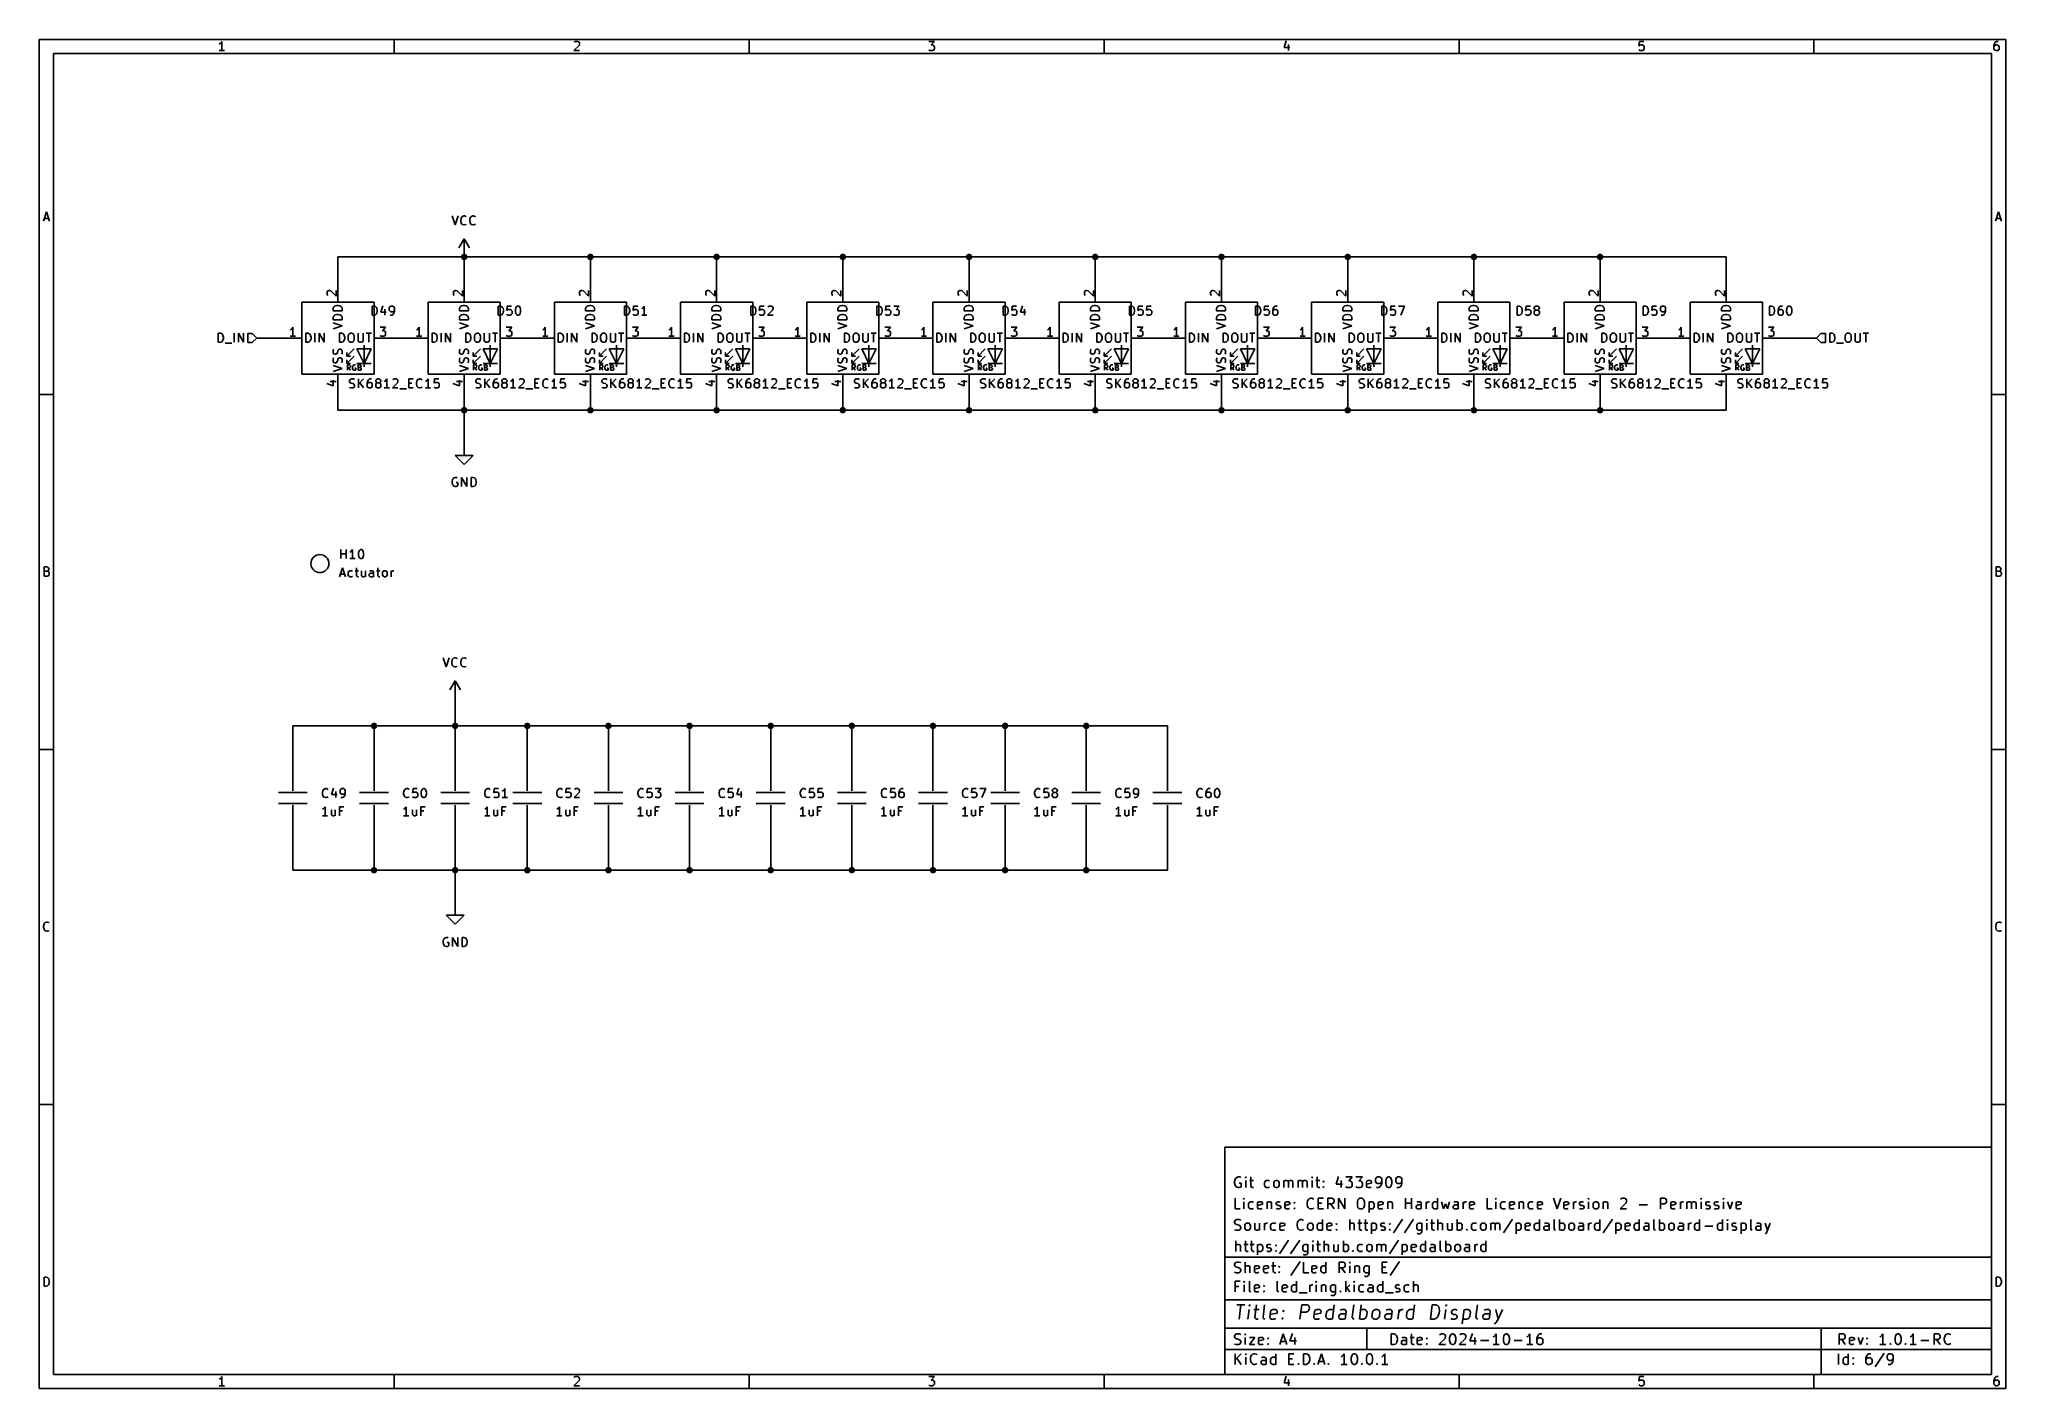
# Model space of a CAD drawing. Header units: millimetres. Extents: x 10 to 287, y -200 to -10.
import ezdxf

# ---------------------------------------------------------------- set-up
doc = ezdxf.new("R2010")
doc.units = ezdxf.units.MM
for name, color, linetype in [('GREENSIXTYFIVE', 129, 'CONTINUOUS'), ('LIGHTGREEN', 92, 'CONTINUOUS'), ('LIGHTRED', 12, 'CONTINUOUS'), ('RED', 14, 'CONTINUOUS'), ('WHITE', 250, 'CONTINUOUS'), ('YELLOWTHREE', 44, 'CONTINUOUS')]:
    doc.layers.add(name, color=color, linetype=linetype)

msp = doc.modelspace()

# ---------------------------------------------------------------- linework, layer by layer
at = {"layer": 'GREENSIXTYFIVE', "linetype": 'CONTINUOUS'}
for p, q in [((68.1566, -34.8692), (68.5799, -36.1392)), ((68.5799, -36.1392), (69.0033, -34.8692)), ((69.3662, -35.4135), (69.4266, -35.1716)), ((69.3662, -35.5949), (69.3662, -35.4135)), ((69.4266, -35.8368), (69.3662, -35.5949)), ((69.4266, -35.1716), (69.4871, -35.0507)), ((69.4871, -35.9578), (69.4266, -35.8368)), ((69.4871, -35.0507), (69.6081, -34.9297)), ((69.6081, -36.0788), (69.4871, -35.9578)), ((69.6081, -34.9297), (69.7895, -34.8692)), ((69.7895, -34.8692), (69.9104, -34.8692)), ((69.9104, -34.8692), (70.0919, -34.9297)), ((70.0919, -34.9297), (70.1523, -34.9902)), ((70.6362, -35.4135), (70.6966, -35.1716)), ((70.6362, -35.5949), (70.6362, -35.4135)), ((70.6966, -35.8368), (70.6362, -35.5949)), ((70.6966, -35.1716), (70.7571, -35.0507)), ((70.7571, -35.9578), (70.6966, -35.8368)), ((70.7571, -35.0507), (70.8781, -34.9297)), ((70.8781, -36.0788), (70.7571, -35.9578)), ((70.8781, -34.9297), (71.0595, -34.8692)), ((71.0595, -34.8692), (71.1804, -34.8692)), ((71.1804, -34.8692), (71.3619, -34.9297)), ((71.3619, -34.9297), (71.4223, -34.9902)), ((69.7895, -36.1392), (69.6081, -36.0788)), ((69.9104, -36.1392), (69.7895, -36.1392)), ((70.0919, -36.0788), (69.9104, -36.1392)), ((70.1523, -36.0183), (70.0919, -36.0788)), ((71.0595, -36.1392), (70.8781, -36.0788)), ((71.1804, -36.1392), (71.0595, -36.1392)), ((71.3619, -36.0788), (71.1804, -36.1392)), ((71.4223, -36.0183), (71.3619, -36.0788)), ((51.3875, -47.9092), (51.448, -47.7278)), ((51.3875, -47.9092), (51.448, -47.7278)), ((51.3875, -48.2116), (51.3875, -47.9092)), ((51.3875, -48.2116), (51.3875, -47.9092)), ((52.6575, -48.2116), (51.3875, -48.2116)), ((52.6575, -48.2116), (51.3875, -48.2116)), ((51.3875, -49.1792), (51.448, -48.9978)), ((51.3875, -49.1792), (51.448, -48.9978)), ((51.3875, -49.4816), (51.3875, -49.1792)), ((51.3875, -49.4816), (51.3875, -49.1792)), ((52.6575, -49.4816), (51.3875, -49.4816)), ((52.6575, -49.4816), (51.3875, -49.4816)), ((51.448, -47.7278), (51.569, -47.6068)), ((51.448, -47.7278), (51.569, -47.6068)), ((51.448, -48.9978), (51.569, -48.8768)), ((51.448, -48.9978), (51.569, -48.8768)), ((51.569, -47.6068), (51.6899, -47.5463)), ((51.569, -47.6068), (51.6899, -47.5463)), ((51.569, -48.8768), (51.6899, -48.8163)), ((51.569, -48.8768), (51.6899, -48.8163)), ((51.6899, -47.5463), (51.9318, -47.4859)), ((51.6899, -47.5463), (51.9318, -47.4859)), ((51.6899, -48.8163), (51.9318, -48.7559)), ((51.6899, -48.8163), (51.9318, -48.7559)), ((51.9318, -47.4859), (52.1132, -47.4859)), ((51.9318, -47.4859), (52.1132, -47.4859)), ((51.9318, -48.7559), (52.1132, -48.7559)), ((51.9318, -48.7559), (52.1132, -48.7559)), ((52.1132, -47.4859), (52.3551, -47.5463)), ((52.1132, -47.4859), (52.3551, -47.5463)), ((52.1132, -48.7559), (52.3551, -48.8163)), ((52.1132, -48.7559), (52.3551, -48.8163)), ((52.3551, -47.5463), (52.4761, -47.6068)), ((52.3551, -47.5463), (52.4761, -47.6068)), ((52.3551, -48.8163), (52.4761, -48.8768)), ((52.3551, -48.8163), (52.4761, -48.8768)), ((52.4761, -47.6068), (52.5971, -47.7278)), ((52.4761, -47.6068), (52.5971, -47.7278)), ((52.4761, -48.8768), (52.5971, -48.9978)), ((52.4761, -48.8768), (52.5971, -48.9978)), ((52.5971, -47.7278), (52.6575, -47.9092)), ((52.5971, -47.7278), (52.6575, -47.9092)), ((52.5971, -48.9978), (52.6575, -49.1792)), ((52.5971, -48.9978), (52.6575, -49.1792)), ((52.6575, -47.9092), (52.6575, -48.2116)), ((52.6575, -47.9092), (52.6575, -48.2116)), ((52.6575, -49.1792), (52.6575, -49.4816)), ((52.6575, -49.1792), (52.6575, -49.4816)), ((56.8778, -48.8392), (56.8778, -47.5692)), ((56.8778, -47.5692), (57.1802, -47.5692)), ((56.8778, -48.8392), (56.8778, -47.5692)), ((56.8778, -47.5692), (57.1802, -47.5692)), ((57.1802, -48.8392), (56.8778, -48.8392)), ((57.1802, -48.8392), (56.8778, -48.8392)), ((57.1802, -47.5692), (57.3616, -47.6297)), ((57.1802, -47.5692), (57.3616, -47.6297)), ((57.3616, -48.7788), (57.1802, -48.8392)), ((57.3616, -48.7788), (57.1802, -48.8392)), ((57.3616, -47.6297), (57.4826, -47.7507)), ((57.3616, -47.6297), (57.4826, -47.7507)), ((57.4826, -48.6578), (57.3616, -48.7788)), ((57.4826, -48.6578), (57.3616, -48.7788)), ((57.4826, -47.7507), (57.5431, -47.8716)), ((57.4826, -47.7507), (57.5431, -47.8716)), ((57.5431, -48.5368), (57.4826, -48.6578)), ((57.5431, -48.5368), (57.4826, -48.6578)), ((57.5431, -47.8716), (57.6035, -48.1135)), ((57.5431, -47.8716), (57.6035, -48.1135)), ((57.6035, -48.2949), (57.5431, -48.5368)), ((57.6035, -48.2949), (57.5431, -48.5368)), ((57.6035, -48.1135), (57.6035, -48.2949)), ((57.6035, -48.1135), (57.6035, -48.2949)), ((58.3897, -47.5088), (58.0874, -48.4159)), ((58.3897, -47.5088), (58.0874, -48.4159)), ((58.0874, -48.4159), (58.8735, -48.4159)), ((58.0874, -48.4159), (58.8735, -48.4159)), ((58.6921, -47.9926), (58.6921, -48.8392)), ((58.6921, -47.9926), (58.6921, -48.8392)), ((59.3573, -47.6902), (59.2969, -47.8111)), ((59.3573, -47.6902), (59.2969, -47.8111)), ((59.2969, -47.8111), (59.2969, -48.1135)), ((59.2969, -47.8111), (59.2969, -48.1135)), ((59.2969, -48.1135), (59.3573, -48.2345)), ((59.2969, -48.1135), (59.3573, -48.2345)), ((59.4178, -47.6297), (59.3573, -47.6902)), ((59.4178, -47.6297), (59.3573, -47.6902)), ((59.3573, -48.2345), (59.4178, -48.2949)), ((59.3573, -48.2345), (59.4178, -48.2949)), ((59.5388, -47.5692), (59.4178, -47.6297)), ((59.5388, -47.5692), (59.4178, -47.6297)), ((59.4178, -48.2949), (59.5388, -48.3554)), ((59.4178, -48.2949), (59.5388, -48.3554)), ((59.4178, -48.8392), (59.6597, -48.8392)), ((59.4178, -48.8392), (59.6597, -48.8392)), ((59.7807, -47.5692), (59.5388, -47.5692)), ((59.7807, -47.5692), (59.5388, -47.5692)), ((59.5388, -48.3554), (59.7807, -48.3554)), ((59.5388, -48.3554), (59.7807, -48.3554)), ((59.6597, -48.8392), (59.7807, -48.7788)), ((59.6597, -48.8392), (59.7807, -48.7788)), ((59.9016, -47.6297), (59.7807, -47.5692)), ((59.9016, -47.6297), (59.7807, -47.5692)), ((59.7807, -48.3554), (59.9016, -48.2949)), ((59.7807, -48.3554), (59.9016, -48.2949)), ((59.7807, -48.7788), (59.8411, -48.7183)), ((59.7807, -48.7788), (59.8411, -48.7183)), ((59.8411, -48.7183), (59.9621, -48.5368)), ((59.8411, -48.7183), (59.9621, -48.5368)), ((59.9621, -47.6902), (59.9016, -47.6297)), ((59.9621, -47.6902), (59.9016, -47.6297)), ((59.9016, -48.2949), (59.9621, -48.2345)), ((59.9016, -48.2949), (59.9621, -48.2345)), ((60.0226, -47.8111), (59.9621, -47.6902)), ((60.0226, -47.8111), (59.9621, -47.6902)), ((59.9621, -48.2345), (60.0226, -48.1135)), ((59.9621, -48.2345), (60.0226, -48.1135)), ((59.9621, -48.5368), (60.0226, -48.2949)), ((59.9621, -48.5368), (60.0226, -48.2949)), ((60.0226, -48.2949), (60.0226, -47.8111)), ((60.0226, -48.2949), (60.0226, -47.8111)), ((69.1675, -47.9092), (69.228, -47.7278)), ((69.1675, -47.9092), (69.228, -47.7278)), ((69.1675, -48.2116), (69.1675, -47.9092)), ((69.1675, -48.2116), (69.1675, -47.9092)), ((70.4375, -48.2116), (69.1675, -48.2116)), ((70.4375, -48.2116), (69.1675, -48.2116)), ((69.1675, -49.1792), (69.228, -48.9978)), ((69.1675, -49.1792), (69.228, -48.9978)), ((69.1675, -49.4816), (69.1675, -49.1792)), ((69.1675, -49.4816), (69.1675, -49.1792)), ((70.4375, -49.4816), (69.1675, -49.4816)), ((70.4375, -49.4816), (69.1675, -49.4816)), ((69.228, -47.7278), (69.349, -47.6068)), ((69.228, -47.7278), (69.349, -47.6068)), ((69.228, -48.9978), (69.349, -48.8768)), ((69.228, -48.9978), (69.349, -48.8768)), ((69.349, -47.6068), (69.4699, -47.5463)), ((69.349, -47.6068), (69.4699, -47.5463)), ((69.349, -48.8768), (69.4699, -48.8163)), ((69.349, -48.8768), (69.4699, -48.8163)), ((69.4699, -47.5463), (69.7118, -47.4859)), ((69.4699, -47.5463), (69.7118, -47.4859)), ((69.4699, -48.8163), (69.7118, -48.7559)), ((69.4699, -48.8163), (69.7118, -48.7559)), ((69.7118, -47.4859), (69.8932, -47.4859)), ((69.7118, -47.4859), (69.8932, -47.4859)), ((69.7118, -48.7559), (69.8932, -48.7559)), ((69.7118, -48.7559), (69.8932, -48.7559)), ((69.8932, -47.4859), (70.1351, -47.5463)), ((69.8932, -47.4859), (70.1351, -47.5463)), ((69.8932, -48.7559), (70.1351, -48.8163)), ((69.8932, -48.7559), (70.1351, -48.8163)), ((70.1351, -47.5463), (70.2561, -47.6068)), ((70.1351, -47.5463), (70.2561, -47.6068)), ((70.1351, -48.8163), (70.2561, -48.8768)), ((70.1351, -48.8163), (70.2561, -48.8768)), ((70.2561, -47.6068), (70.3771, -47.7278)), ((70.2561, -47.6068), (70.3771, -47.7278)), ((70.2561, -48.8768), (70.3771, -48.9978)), ((70.2561, -48.8768), (70.3771, -48.9978)), ((70.3771, -47.7278), (70.4375, -47.9092)), ((70.3771, -47.7278), (70.4375, -47.9092)), ((70.3771, -48.9978), (70.4375, -49.1792)), ((70.3771, -48.9978), (70.4375, -49.1792)), ((70.4375, -47.9092), (70.4375, -48.2116)), ((70.4375, -47.9092), (70.4375, -48.2116)), ((70.4375, -49.1792), (70.4375, -49.4816)), ((70.4375, -49.1792), (70.4375, -49.4816)), ((74.6578, -48.8392), (74.6578, -47.5692)), ((74.6578, -47.5692), (74.9602, -47.5692)), ((74.6578, -48.8392), (74.6578, -47.5692)), ((74.6578, -47.5692), (74.9602, -47.5692)), ((74.9602, -48.8392), (74.6578, -48.8392)), ((74.9602, -48.8392), (74.6578, -48.8392)), ((74.9602, -47.5692), (75.1416, -47.6297)), ((74.9602, -47.5692), (75.1416, -47.6297)), ((75.1416, -48.7788), (74.9602, -48.8392)), ((75.1416, -48.7788), (74.9602, -48.8392)), ((75.1416, -47.6297), (75.2626, -47.7507)), ((75.1416, -47.6297), (75.2626, -47.7507)), ((75.2626, -48.6578), (75.1416, -48.7788)), ((75.2626, -48.6578), (75.1416, -48.7788)), ((75.2626, -47.7507), (75.3231, -47.8716)), ((75.2626, -47.7507), (75.3231, -47.8716)), ((75.3231, -48.5368), (75.2626, -48.6578)), ((75.3231, -48.5368), (75.2626, -48.6578)), ((75.3231, -47.8716), (75.3835, -48.1135)), ((75.3231, -47.8716), (75.3835, -48.1135)), ((75.3835, -48.2949), (75.3231, -48.5368)), ((75.3835, -48.2949), (75.3231, -48.5368)), ((75.3835, -48.1135), (75.3835, -48.2949)), ((75.3835, -48.1135), (75.3835, -48.2949)), ((75.9278, -47.5692), (75.8674, -48.174)), ((75.9278, -47.5692), (75.8674, -48.174)), ((75.8674, -48.174), (75.9278, -48.1135)), ((75.8674, -48.174), (75.9278, -48.1135)), ((75.9278, -48.7788), (75.8674, -48.7183)), ((75.9278, -48.7788), (75.8674, -48.7183)), ((76.5326, -47.5692), (75.9278, -47.5692)), ((76.5326, -47.5692), (75.9278, -47.5692)), ((75.9278, -48.1135), (76.0488, -48.053)), ((75.9278, -48.1135), (76.0488, -48.053)), ((76.0488, -48.8392), (75.9278, -48.7788)), ((76.0488, -48.8392), (75.9278, -48.7788)), ((76.0488, -48.053), (76.3512, -48.053)), ((76.0488, -48.053), (76.3512, -48.053)), ((76.3512, -48.8392), (76.0488, -48.8392)), ((76.3512, -48.8392), (76.0488, -48.8392)), ((76.3512, -48.053), (76.4721, -48.1135)), ((76.3512, -48.053), (76.4721, -48.1135)), ((76.4721, -48.7788), (76.3512, -48.8392)), ((76.4721, -48.7788), (76.3512, -48.8392)), ((76.4721, -48.1135), (76.5326, -48.174)), ((76.4721, -48.1135), (76.5326, -48.174)), ((76.5326, -48.7183), (76.4721, -48.7788)), ((76.5326, -48.7183), (76.4721, -48.7788)), ((76.5326, -48.174), (76.5931, -48.2949)), ((76.5326, -48.174), (76.5931, -48.2949)), ((76.5931, -48.5973), (76.5326, -48.7183)), ((76.5931, -48.5973), (76.5326, -48.7183)), ((76.5931, -48.2949), (76.5931, -48.5973)), ((76.5931, -48.2949), (76.5931, -48.5973)), ((77.0769, -48.053), (77.1373, -47.8111)), ((77.0769, -48.053), (77.1373, -47.8111)), ((77.0769, -48.3554), (77.0769, -48.053)), ((77.0769, -48.3554), (77.0769, -48.053)), ((77.1373, -48.5973), (77.0769, -48.3554)), ((77.1373, -48.5973), (77.0769, -48.3554)), ((77.1373, -47.8111), (77.1978, -47.6902)), ((77.1373, -47.8111), (77.1978, -47.6902)), ((77.1978, -48.7183), (77.1373, -48.5973)), ((77.1978, -48.7183), (77.1373, -48.5973)), ((77.1978, -47.6902), (77.2583, -47.6297)), ((77.1978, -47.6902), (77.2583, -47.6297)), ((77.2583, -48.7788), (77.1978, -48.7183)), ((77.2583, -48.7788), (77.1978, -48.7183)), ((77.2583, -47.6297), (77.3792, -47.5692)), ((77.2583, -47.6297), (77.3792, -47.5692)), ((77.3792, -48.8392), (77.2583, -48.7788)), ((77.3792, -48.8392), (77.2583, -48.7788)), ((77.3792, -47.5692), (77.5002, -47.5692)), ((77.3792, -47.5692), (77.5002, -47.5692)), ((77.5002, -48.8392), (77.3792, -48.8392)), ((77.5002, -48.8392), (77.3792, -48.8392)), ((77.5002, -47.5692), (77.6211, -47.6297)), ((77.5002, -47.5692), (77.6211, -47.6297)), ((77.6211, -48.7788), (77.5002, -48.8392)), ((77.6211, -48.7788), (77.5002, -48.8392)), ((77.6211, -47.6297), (77.6816, -47.6902)), ((77.6211, -47.6297), (77.6816, -47.6902)), ((77.6816, -48.7183), (77.6211, -48.7788)), ((77.6816, -48.7183), (77.6211, -48.7788)), ((77.6816, -47.6902), (77.7421, -47.8111)), ((77.6816, -47.6902), (77.7421, -47.8111)), ((77.7421, -48.5973), (77.6816, -48.7183)), ((77.7421, -48.5973), (77.6816, -48.7183)), ((77.7421, -47.8111), (77.8026, -48.053)), ((77.7421, -47.8111), (77.8026, -48.053)), ((77.8026, -48.3554), (77.7421, -48.5973)), ((77.8026, -48.3554), (77.7421, -48.5973)), ((77.8026, -48.053), (77.8026, -48.3554)), ((77.8026, -48.053), (77.8026, -48.3554)), ((86.9475, -47.9092), (87.008, -47.7278)), ((86.9475, -47.9092), (87.008, -47.7278)), ((86.9475, -48.2116), (86.9475, -47.9092)), ((86.9475, -48.2116), (86.9475, -47.9092)), ((88.2175, -48.2116), (86.9475, -48.2116)), ((88.2175, -48.2116), (86.9475, -48.2116)), ((86.9475, -49.1792), (87.008, -48.9978)), ((86.9475, -49.1792), (87.008, -48.9978)), ((86.9475, -49.4816), (86.9475, -49.1792)), ((86.9475, -49.4816), (86.9475, -49.1792)), ((88.2175, -49.4816), (86.9475, -49.4816)), ((88.2175, -49.4816), (86.9475, -49.4816)), ((87.008, -47.7278), (87.129, -47.6068)), ((87.008, -47.7278), (87.129, -47.6068)), ((87.008, -48.9978), (87.129, -48.8768)), ((87.008, -48.9978), (87.129, -48.8768)), ((87.129, -47.6068), (87.2499, -47.5463)), ((87.129, -47.6068), (87.2499, -47.5463)), ((87.129, -48.8768), (87.2499, -48.8163)), ((87.129, -48.8768), (87.2499, -48.8163)), ((87.2499, -47.5463), (87.4918, -47.4859)), ((87.2499, -47.5463), (87.4918, -47.4859)), ((87.2499, -48.8163), (87.4918, -48.7559)), ((87.2499, -48.8163), (87.4918, -48.7559)), ((87.4918, -47.4859), (87.6732, -47.4859)), ((87.4918, -47.4859), (87.6732, -47.4859)), ((87.4918, -48.7559), (87.6732, -48.7559)), ((87.4918, -48.7559), (87.6732, -48.7559)), ((87.6732, -47.4859), (87.9151, -47.5463)), ((87.6732, -47.4859), (87.9151, -47.5463)), ((87.6732, -48.7559), (87.9151, -48.8163)), ((87.6732, -48.7559), (87.9151, -48.8163)), ((87.9151, -47.5463), (88.0361, -47.6068)), ((87.9151, -47.5463), (88.0361, -47.6068)), ((87.9151, -48.8163), (88.0361, -48.8768)), ((87.9151, -48.8163), (88.0361, -48.8768)), ((88.0361, -47.6068), (88.1571, -47.7278)), ((88.0361, -47.6068), (88.1571, -47.7278)), ((88.0361, -48.8768), (88.1571, -48.9978)), ((88.0361, -48.8768), (88.1571, -48.9978)), ((88.1571, -47.7278), (88.2175, -47.9092)), ((88.1571, -47.7278), (88.2175, -47.9092)), ((88.1571, -48.9978), (88.2175, -49.1792)), ((88.1571, -48.9978), (88.2175, -49.1792)), ((88.2175, -47.9092), (88.2175, -48.2116)), ((88.2175, -47.9092), (88.2175, -48.2116)), ((88.2175, -49.1792), (88.2175, -49.4816)), ((88.2175, -49.1792), (88.2175, -49.4816)), ((92.4378, -48.8392), (92.4378, -47.5692)), ((92.4378, -47.5692), (92.7402, -47.5692)), ((92.4378, -48.8392), (92.4378, -47.5692)), ((92.4378, -47.5692), (92.7402, -47.5692)), ((92.7402, -48.8392), (92.4378, -48.8392)), ((92.7402, -48.8392), (92.4378, -48.8392)), ((92.7402, -47.5692), (92.9216, -47.6297)), ((92.7402, -47.5692), (92.9216, -47.6297)), ((92.9216, -48.7788), (92.7402, -48.8392)), ((92.9216, -48.7788), (92.7402, -48.8392)), ((92.9216, -47.6297), (93.0426, -47.7507)), ((92.9216, -47.6297), (93.0426, -47.7507)), ((93.0426, -48.6578), (92.9216, -48.7788)), ((93.0426, -48.6578), (92.9216, -48.7788)), ((93.0426, -47.7507), (93.1031, -47.8716)), ((93.0426, -47.7507), (93.1031, -47.8716)), ((93.1031, -48.5368), (93.0426, -48.6578)), ((93.1031, -48.5368), (93.0426, -48.6578)), ((93.1031, -47.8716), (93.1635, -48.1135)), ((93.1031, -47.8716), (93.1635, -48.1135)), ((93.1635, -48.2949), (93.1031, -48.5368)), ((93.1635, -48.2949), (93.1031, -48.5368)), ((93.1635, -48.1135), (93.1635, -48.2949)), ((93.1635, -48.1135), (93.1635, -48.2949)), ((93.7078, -47.5692), (93.6474, -48.174)), ((93.7078, -47.5692), (93.6474, -48.174)), ((93.6474, -48.174), (93.7078, -48.1135)), ((93.6474, -48.174), (93.7078, -48.1135)), ((93.7078, -48.7788), (93.6474, -48.7183)), ((93.7078, -48.7788), (93.6474, -48.7183)), ((94.3126, -47.5692), (93.7078, -47.5692)), ((94.3126, -47.5692), (93.7078, -47.5692)), ((93.7078, -48.1135), (93.8288, -48.053)), ((93.7078, -48.1135), (93.8288, -48.053)), ((93.8288, -48.8392), (93.7078, -48.7788)), ((93.8288, -48.8392), (93.7078, -48.7788)), ((93.8288, -48.053), (94.1312, -48.053)), ((93.8288, -48.053), (94.1312, -48.053)), ((94.1312, -48.8392), (93.8288, -48.8392)), ((94.1312, -48.8392), (93.8288, -48.8392)), ((94.1312, -48.053), (94.2521, -48.1135)), ((94.1312, -48.053), (94.2521, -48.1135)), ((94.2521, -48.7788), (94.1312, -48.8392)), ((94.2521, -48.7788), (94.1312, -48.8392)), ((94.2521, -48.1135), (94.3126, -48.174)), ((94.2521, -48.1135), (94.3126, -48.174)), ((94.3126, -48.7183), (94.2521, -48.7788)), ((94.3126, -48.7183), (94.2521, -48.7788)), ((94.3126, -48.174), (94.3731, -48.2949)), ((94.3126, -48.174), (94.3731, -48.2949)), ((94.3731, -48.5973), (94.3126, -48.7183)), ((94.3731, -48.5973), (94.3126, -48.7183)), ((94.3731, -48.2949), (94.3731, -48.5973)), ((94.3731, -48.2949), (94.3731, -48.5973)), ((94.9778, -47.8716), (94.8569, -47.9321)), ((94.9778, -47.8716), (94.8569, -47.9321)), ((95.5826, -48.8392), (94.8569, -48.8392)), ((95.5826, -48.8392), (94.8569, -48.8392)), ((95.0988, -47.7507), (94.9778, -47.8716)), ((95.0988, -47.7507), (94.9778, -47.8716)), ((95.2197, -47.5692), (95.0988, -47.7507)), ((95.2197, -47.5692), (95.0988, -47.7507)), ((95.2197, -48.8392), (95.2197, -47.5692)), ((95.2197, -48.8392), (95.2197, -47.5692)), ((104.7275, -47.9092), (104.788, -47.7278)), ((104.7275, -47.9092), (104.788, -47.7278)), ((104.7275, -48.2116), (104.7275, -47.9092)), ((104.7275, -48.2116), (104.7275, -47.9092)), ((105.9975, -48.2116), (104.7275, -48.2116)), ((105.9975, -48.2116), (104.7275, -48.2116)), ((104.7275, -49.1792), (104.788, -48.9978)), ((104.7275, -49.1792), (104.788, -48.9978)), ((104.7275, -49.4816), (104.7275, -49.1792)), ((104.7275, -49.4816), (104.7275, -49.1792)), ((105.9975, -49.4816), (104.7275, -49.4816)), ((105.9975, -49.4816), (104.7275, -49.4816)), ((104.788, -47.7278), (104.909, -47.6068)), ((104.788, -47.7278), (104.909, -47.6068)), ((104.788, -48.9978), (104.909, -48.8768)), ((104.788, -48.9978), (104.909, -48.8768)), ((104.909, -47.6068), (105.0299, -47.5463)), ((104.909, -47.6068), (105.0299, -47.5463)), ((104.909, -48.8768), (105.0299, -48.8163)), ((104.909, -48.8768), (105.0299, -48.8163)), ((105.0299, -47.5463), (105.2718, -47.4859)), ((105.0299, -47.5463), (105.2718, -47.4859)), ((105.0299, -48.8163), (105.2718, -48.7559)), ((105.0299, -48.8163), (105.2718, -48.7559)), ((105.2718, -47.4859), (105.4532, -47.4859)), ((105.2718, -47.4859), (105.4532, -47.4859)), ((105.2718, -48.7559), (105.4532, -48.7559)), ((105.2718, -48.7559), (105.4532, -48.7559)), ((105.4532, -47.4859), (105.6951, -47.5463)), ((105.4532, -47.4859), (105.6951, -47.5463)), ((105.4532, -48.7559), (105.6951, -48.8163)), ((105.4532, -48.7559), (105.6951, -48.8163)), ((105.6951, -47.5463), (105.8161, -47.6068)), ((105.6951, -47.5463), (105.8161, -47.6068)), ((105.6951, -48.8163), (105.8161, -48.8768)), ((105.6951, -48.8163), (105.8161, -48.8768)), ((105.8161, -47.6068), (105.9371, -47.7278)), ((105.8161, -47.6068), (105.9371, -47.7278)), ((105.8161, -48.8768), (105.9371, -48.9978)), ((105.8161, -48.8768), (105.9371, -48.9978)), ((105.9371, -47.7278), (105.9975, -47.9092)), ((105.9371, -47.7278), (105.9975, -47.9092)), ((105.9371, -48.9978), (105.9975, -49.1792)), ((105.9371, -48.9978), (105.9975, -49.1792)), ((105.9975, -47.9092), (105.9975, -48.2116)), ((105.9975, -47.9092), (105.9975, -48.2116)), ((105.9975, -49.1792), (105.9975, -49.4816)), ((105.9975, -49.1792), (105.9975, -49.4816)), ((110.2178, -48.8392), (110.2178, -47.5692)), ((110.2178, -47.5692), (110.5202, -47.5692)), ((110.2178, -48.8392), (110.2178, -47.5692)), ((110.2178, -47.5692), (110.5202, -47.5692)), ((110.5202, -48.8392), (110.2178, -48.8392)), ((110.5202, -48.8392), (110.2178, -48.8392)), ((110.5202, -47.5692), (110.7016, -47.6297)), ((110.5202, -47.5692), (110.7016, -47.6297)), ((110.7016, -48.7788), (110.5202, -48.8392)), ((110.7016, -48.7788), (110.5202, -48.8392)), ((110.7016, -47.6297), (110.8226, -47.7507)), ((110.7016, -47.6297), (110.8226, -47.7507)), ((110.8226, -48.6578), (110.7016, -48.7788)), ((110.8226, -48.6578), (110.7016, -48.7788)), ((110.8226, -47.7507), (110.8831, -47.8716)), ((110.8226, -47.7507), (110.8831, -47.8716)), ((110.8831, -48.5368), (110.8226, -48.6578)), ((110.8831, -48.5368), (110.8226, -48.6578)), ((110.8831, -47.8716), (110.9435, -48.1135)), ((110.8831, -47.8716), (110.9435, -48.1135)), ((110.9435, -48.2949), (110.8831, -48.5368)), ((110.9435, -48.2949), (110.8831, -48.5368)), ((110.9435, -48.1135), (110.9435, -48.2949)), ((110.9435, -48.1135), (110.9435, -48.2949)), ((111.4878, -47.5692), (111.4274, -48.174)), ((111.4878, -47.5692), (111.4274, -48.174)), ((111.4274, -48.174), (111.4878, -48.1135)), ((111.4274, -48.174), (111.4878, -48.1135)), ((111.4878, -48.7788), (111.4274, -48.7183)), ((111.4878, -48.7788), (111.4274, -48.7183)), ((112.0926, -47.5692), (111.4878, -47.5692)), ((112.0926, -47.5692), (111.4878, -47.5692)), ((111.4878, -48.1135), (111.6088, -48.053)), ((111.4878, -48.1135), (111.6088, -48.053)), ((111.6088, -48.8392), (111.4878, -48.7788)), ((111.6088, -48.8392), (111.4878, -48.7788)), ((111.6088, -48.053), (111.9112, -48.053)), ((111.6088, -48.053), (111.9112, -48.053)), ((111.9112, -48.8392), (111.6088, -48.8392)), ((111.9112, -48.8392), (111.6088, -48.8392)), ((111.9112, -48.053), (112.0321, -48.1135)), ((111.9112, -48.053), (112.0321, -48.1135)), ((112.0321, -48.7788), (111.9112, -48.8392)), ((112.0321, -48.7788), (111.9112, -48.8392)), ((112.0321, -48.1135), (112.0926, -48.174)), ((112.0321, -48.1135), (112.0926, -48.174)), ((112.0926, -48.7183), (112.0321, -48.7788)), ((112.0926, -48.7183), (112.0321, -48.7788)), ((112.0926, -48.174), (112.1531, -48.2949)), ((112.0926, -48.174), (112.1531, -48.2949)), ((112.1531, -48.5973), (112.0926, -48.7183)), ((112.1531, -48.5973), (112.0926, -48.7183)), ((112.1531, -48.2949), (112.1531, -48.5973)), ((112.1531, -48.2949), (112.1531, -48.5973)), ((113.3021, -48.1135), (112.5764, -48.8392)), ((113.3021, -48.1135), (112.5764, -48.8392)), ((112.5764, -48.8392), (113.3626, -48.8392)), ((112.5764, -48.8392), (113.3626, -48.8392)), ((112.6369, -47.6902), (112.6973, -47.6297)), ((112.6369, -47.6902), (112.6973, -47.6297)), ((112.6973, -47.6297), (112.8183, -47.5692)), ((112.6973, -47.6297), (112.8183, -47.5692)), ((112.8183, -47.5692), (113.1207, -47.5692)), ((112.8183, -47.5692), (113.1207, -47.5692)), ((113.1207, -47.5692), (113.2416, -47.6297)), ((113.1207, -47.5692), (113.2416, -47.6297)), ((113.2416, -47.6297), (113.3021, -47.6902)), ((113.2416, -47.6297), (113.3021, -47.6902)), ((113.3021, -47.6902), (113.3626, -47.8111)), ((113.3021, -47.6902), (113.3626, -47.8111)), ((113.3626, -47.9321), (113.3021, -48.1135)), ((113.3626, -47.9321), (113.3021, -48.1135)), ((113.3626, -47.8111), (113.3626, -47.9321)), ((113.3626, -47.8111), (113.3626, -47.9321)), ((122.5075, -47.9092), (122.568, -47.7278)), ((122.5075, -47.9092), (122.568, -47.7278)), ((122.5075, -48.2116), (122.5075, -47.9092)), ((122.5075, -48.2116), (122.5075, -47.9092)), ((123.7775, -48.2116), (122.5075, -48.2116)), ((123.7775, -48.2116), (122.5075, -48.2116)), ((122.5075, -49.1792), (122.568, -48.9978)), ((122.5075, -49.1792), (122.568, -48.9978)), ((122.5075, -49.4816), (122.5075, -49.1792)), ((122.5075, -49.4816), (122.5075, -49.1792)), ((123.7775, -49.4816), (122.5075, -49.4816)), ((123.7775, -49.4816), (122.5075, -49.4816)), ((122.568, -47.7278), (122.689, -47.6068)), ((122.568, -47.7278), (122.689, -47.6068)), ((122.568, -48.9978), (122.689, -48.8768)), ((122.568, -48.9978), (122.689, -48.8768)), ((122.689, -47.6068), (122.8099, -47.5463)), ((122.689, -47.6068), (122.8099, -47.5463)), ((122.689, -48.8768), (122.8099, -48.8163)), ((122.689, -48.8768), (122.8099, -48.8163)), ((122.8099, -47.5463), (123.0518, -47.4859)), ((122.8099, -47.5463), (123.0518, -47.4859)), ((122.8099, -48.8163), (123.0518, -48.7559)), ((122.8099, -48.8163), (123.0518, -48.7559)), ((123.0518, -47.4859), (123.2332, -47.4859)), ((123.0518, -47.4859), (123.2332, -47.4859)), ((123.0518, -48.7559), (123.2332, -48.7559)), ((123.0518, -48.7559), (123.2332, -48.7559)), ((123.2332, -47.4859), (123.4751, -47.5463)), ((123.2332, -47.4859), (123.4751, -47.5463)), ((123.2332, -48.7559), (123.4751, -48.8163)), ((123.2332, -48.7559), (123.4751, -48.8163)), ((123.4751, -47.5463), (123.5961, -47.6068)), ((123.4751, -47.5463), (123.5961, -47.6068)), ((123.4751, -48.8163), (123.5961, -48.8768)), ((123.4751, -48.8163), (123.5961, -48.8768)), ((123.5961, -47.6068), (123.7171, -47.7278)), ((123.5961, -47.6068), (123.7171, -47.7278)), ((123.5961, -48.8768), (123.7171, -48.9978)), ((123.5961, -48.8768), (123.7171, -48.9978)), ((123.7171, -47.7278), (123.7775, -47.9092)), ((123.7171, -47.7278), (123.7775, -47.9092)), ((123.7171, -48.9978), (123.7775, -49.1792)), ((123.7171, -48.9978), (123.7775, -49.1792)), ((123.7775, -47.9092), (123.7775, -48.2116)), ((123.7775, -47.9092), (123.7775, -48.2116)), ((123.7775, -49.1792), (123.7775, -49.4816)), ((123.7775, -49.1792), (123.7775, -49.4816)), ((127.9978, -48.8392), (127.9978, -47.5692)), ((127.9978, -47.5692), (128.3002, -47.5692)), ((127.9978, -48.8392), (127.9978, -47.5692)), ((127.9978, -47.5692), (128.3002, -47.5692)), ((128.3002, -48.8392), (127.9978, -48.8392)), ((128.3002, -48.8392), (127.9978, -48.8392)), ((128.3002, -47.5692), (128.4816, -47.6297)), ((128.3002, -47.5692), (128.4816, -47.6297)), ((128.4816, -48.7788), (128.3002, -48.8392)), ((128.4816, -48.7788), (128.3002, -48.8392)), ((128.4816, -47.6297), (128.6026, -47.7507)), ((128.4816, -47.6297), (128.6026, -47.7507)), ((128.6026, -48.6578), (128.4816, -48.7788)), ((128.6026, -48.6578), (128.4816, -48.7788)), ((128.6026, -47.7507), (128.6631, -47.8716)), ((128.6026, -47.7507), (128.6631, -47.8716)), ((128.6631, -48.5368), (128.6026, -48.6578)), ((128.6631, -48.5368), (128.6026, -48.6578)), ((128.6631, -47.8716), (128.7235, -48.1135)), ((128.6631, -47.8716), (128.7235, -48.1135)), ((128.7235, -48.2949), (128.6631, -48.5368)), ((128.7235, -48.2949), (128.6631, -48.5368)), ((128.7235, -48.1135), (128.7235, -48.2949)), ((128.7235, -48.1135), (128.7235, -48.2949)), ((129.2678, -47.5692), (129.2074, -48.174)), ((129.2678, -47.5692), (129.2074, -48.174)), ((129.2074, -48.174), (129.2678, -48.1135)), ((129.2074, -48.174), (129.2678, -48.1135)), ((129.2678, -48.7788), (129.2074, -48.7183)), ((129.2678, -48.7788), (129.2074, -48.7183)), ((129.8726, -47.5692), (129.2678, -47.5692)), ((129.8726, -47.5692), (129.2678, -47.5692)), ((129.2678, -48.1135), (129.3888, -48.053)), ((129.2678, -48.1135), (129.3888, -48.053)), ((129.3888, -48.8392), (129.2678, -48.7788)), ((129.3888, -48.8392), (129.2678, -48.7788)), ((129.3888, -48.053), (129.6912, -48.053)), ((129.3888, -48.053), (129.6912, -48.053)), ((129.6912, -48.8392), (129.3888, -48.8392)), ((129.6912, -48.8392), (129.3888, -48.8392)), ((129.6912, -48.053), (129.8121, -48.1135)), ((129.6912, -48.053), (129.8121, -48.1135)), ((129.8121, -48.7788), (129.6912, -48.8392)), ((129.8121, -48.7788), (129.6912, -48.8392)), ((129.8121, -48.1135), (129.8726, -48.174)), ((129.8121, -48.1135), (129.8726, -48.174)), ((129.8726, -48.7183), (129.8121, -48.7788)), ((129.8726, -48.7183), (129.8121, -48.7788)), ((129.8726, -48.174), (129.9331, -48.2949)), ((129.8726, -48.174), (129.9331, -48.2949)), ((129.9331, -48.5973), (129.8726, -48.7183)), ((129.9331, -48.5973), (129.8726, -48.7183)), ((129.9331, -48.2949), (129.9331, -48.5973)), ((129.9331, -48.2949), (129.9331, -48.5973)), ((130.3564, -47.5692), (131.1426, -47.5692)), ((130.3564, -47.5692), (131.1426, -47.5692)), ((130.4169, -48.7788), (130.3564, -48.7183)), ((130.4169, -48.7788), (130.3564, -48.7183)), ((130.5378, -48.8392), (130.4169, -48.7788)), ((130.5378, -48.8392), (130.4169, -48.7788)), ((130.9007, -48.8392), (130.5378, -48.8392)), ((130.9007, -48.8392), (130.5378, -48.8392)), ((131.1426, -47.5692), (130.7192, -48.053)), ((131.1426, -47.5692), (130.7192, -48.053)), ((130.7192, -48.053), (130.9007, -48.053)), ((130.7192, -48.053), (130.9007, -48.053)), ((130.9007, -48.053), (131.0216, -48.1135)), ((130.9007, -48.053), (131.0216, -48.1135)), ((131.0216, -48.7788), (130.9007, -48.8392)), ((131.0216, -48.7788), (130.9007, -48.8392)), ((131.0216, -48.1135), (131.0821, -48.174)), ((131.0216, -48.1135), (131.0821, -48.174)), ((131.0821, -48.7183), (131.0216, -48.7788)), ((131.0821, -48.7183), (131.0216, -48.7788)), ((131.0821, -48.174), (131.1426, -48.2949)), ((131.0821, -48.174), (131.1426, -48.2949)), ((131.1426, -48.5973), (131.0821, -48.7183)), ((131.1426, -48.5973), (131.0821, -48.7183)), ((131.1426, -48.2949), (131.1426, -48.5973)), ((131.1426, -48.2949), (131.1426, -48.5973)), ((140.2875, -47.9092), (140.348, -47.7278)), ((140.2875, -47.9092), (140.348, -47.7278)), ((140.2875, -48.2116), (140.2875, -47.9092)), ((140.2875, -48.2116), (140.2875, -47.9092)), ((141.5575, -48.2116), (140.2875, -48.2116)), ((141.5575, -48.2116), (140.2875, -48.2116)), ((140.2875, -49.1792), (140.348, -48.9978)), ((140.2875, -49.1792), (140.348, -48.9978)), ((140.2875, -49.4816), (140.2875, -49.1792)), ((140.2875, -49.4816), (140.2875, -49.1792)), ((141.5575, -49.4816), (140.2875, -49.4816)), ((141.5575, -49.4816), (140.2875, -49.4816)), ((140.348, -47.7278), (140.469, -47.6068)), ((140.348, -47.7278), (140.469, -47.6068)), ((140.348, -48.9978), (140.469, -48.8768)), ((140.348, -48.9978), (140.469, -48.8768)), ((140.469, -47.6068), (140.5899, -47.5463)), ((140.469, -47.6068), (140.5899, -47.5463)), ((140.469, -48.8768), (140.5899, -48.8163)), ((140.469, -48.8768), (140.5899, -48.8163)), ((140.5899, -47.5463), (140.8318, -47.4859)), ((140.5899, -47.5463), (140.8318, -47.4859)), ((140.5899, -48.8163), (140.8318, -48.7559)), ((140.5899, -48.8163), (140.8318, -48.7559)), ((140.8318, -47.4859), (141.0132, -47.4859)), ((140.8318, -47.4859), (141.0132, -47.4859)), ((140.8318, -48.7559), (141.0132, -48.7559)), ((140.8318, -48.7559), (141.0132, -48.7559)), ((141.0132, -47.4859), (141.2551, -47.5463)), ((141.0132, -47.4859), (141.2551, -47.5463)), ((141.0132, -48.7559), (141.2551, -48.8163)), ((141.0132, -48.7559), (141.2551, -48.8163)), ((141.2551, -47.5463), (141.3761, -47.6068)), ((141.2551, -47.5463), (141.3761, -47.6068)), ((141.2551, -48.8163), (141.3761, -48.8768)), ((141.2551, -48.8163), (141.3761, -48.8768)), ((141.3761, -47.6068), (141.4971, -47.7278)), ((141.3761, -47.6068), (141.4971, -47.7278)), ((141.3761, -48.8768), (141.4971, -48.9978)), ((141.3761, -48.8768), (141.4971, -48.9978)), ((141.4971, -47.7278), (141.5575, -47.9092)), ((141.4971, -47.7278), (141.5575, -47.9092)), ((141.4971, -48.9978), (141.5575, -49.1792)), ((141.4971, -48.9978), (141.5575, -49.1792)), ((141.5575, -47.9092), (141.5575, -48.2116)), ((141.5575, -47.9092), (141.5575, -48.2116)), ((141.5575, -49.1792), (141.5575, -49.4816)), ((141.5575, -49.1792), (141.5575, -49.4816)), ((145.7778, -48.8392), (145.7778, -47.5692)), ((145.7778, -47.5692), (146.0802, -47.5692)), ((145.7778, -48.8392), (145.7778, -47.5692)), ((145.7778, -47.5692), (146.0802, -47.5692)), ((146.0802, -48.8392), (145.7778, -48.8392)), ((146.0802, -48.8392), (145.7778, -48.8392)), ((146.0802, -47.5692), (146.2616, -47.6297)), ((146.0802, -47.5692), (146.2616, -47.6297)), ((146.2616, -48.7788), (146.0802, -48.8392)), ((146.2616, -48.7788), (146.0802, -48.8392)), ((146.2616, -47.6297), (146.3826, -47.7507)), ((146.2616, -47.6297), (146.3826, -47.7507)), ((146.3826, -48.6578), (146.2616, -48.7788)), ((146.3826, -48.6578), (146.2616, -48.7788)), ((146.3826, -47.7507), (146.4431, -47.8716)), ((146.3826, -47.7507), (146.4431, -47.8716)), ((146.4431, -48.5368), (146.3826, -48.6578)), ((146.4431, -48.5368), (146.3826, -48.6578)), ((146.4431, -47.8716), (146.5035, -48.1135)), ((146.4431, -47.8716), (146.5035, -48.1135)), ((146.5035, -48.2949), (146.4431, -48.5368)), ((146.5035, -48.2949), (146.4431, -48.5368)), ((146.5035, -48.1135), (146.5035, -48.2949)), ((146.5035, -48.1135), (146.5035, -48.2949)), ((147.0478, -47.5692), (146.9874, -48.174)), ((147.0478, -47.5692), (146.9874, -48.174)), ((146.9874, -48.174), (147.0478, -48.1135)), ((146.9874, -48.174), (147.0478, -48.1135)), ((147.0478, -48.7788), (146.9874, -48.7183)), ((147.0478, -48.7788), (146.9874, -48.7183)), ((147.6526, -47.5692), (147.0478, -47.5692)), ((147.6526, -47.5692), (147.0478, -47.5692)), ((147.0478, -48.1135), (147.1688, -48.053)), ((147.0478, -48.1135), (147.1688, -48.053)), ((147.1688, -48.8392), (147.0478, -48.7788)), ((147.1688, -48.8392), (147.0478, -48.7788)), ((147.1688, -48.053), (147.4712, -48.053)), ((147.1688, -48.053), (147.4712, -48.053)), ((147.4712, -48.8392), (147.1688, -48.8392)), ((147.4712, -48.8392), (147.1688, -48.8392)), ((147.4712, -48.053), (147.5921, -48.1135)), ((147.4712, -48.053), (147.5921, -48.1135)), ((147.5921, -48.7788), (147.4712, -48.8392)), ((147.5921, -48.7788), (147.4712, -48.8392)), ((147.5921, -48.1135), (147.6526, -48.174)), ((147.5921, -48.1135), (147.6526, -48.174)), ((147.6526, -48.7183), (147.5921, -48.7788)), ((147.6526, -48.7183), (147.5921, -48.7788)), ((147.6526, -48.174), (147.7131, -48.2949)), ((147.6526, -48.174), (147.7131, -48.2949)), ((147.7131, -48.5973), (147.6526, -48.7183)), ((147.7131, -48.5973), (147.6526, -48.7183)), ((147.7131, -48.2949), (147.7131, -48.5973)), ((147.7131, -48.2949), (147.7131, -48.5973)), ((148.4992, -47.5088), (148.1969, -48.4159)), ((148.4992, -47.5088), (148.1969, -48.4159)), ((148.1969, -48.4159), (148.983, -48.4159)), ((148.1969, -48.4159), (148.983, -48.4159)), ((148.8016, -47.9926), (148.8016, -48.8392)), ((148.8016, -47.9926), (148.8016, -48.8392)), ((158.0675, -47.9092), (158.128, -47.7278)), ((158.0675, -47.9092), (158.128, -47.7278)), ((158.0675, -48.2116), (158.0675, -47.9092)), ((158.0675, -48.2116), (158.0675, -47.9092)), ((159.3375, -48.2116), (158.0675, -48.2116)), ((159.3375, -48.2116), (158.0675, -48.2116)), ((158.0675, -49.1792), (158.128, -48.9978)), ((158.0675, -49.1792), (158.128, -48.9978)), ((158.0675, -49.4816), (158.0675, -49.1792)), ((158.0675, -49.4816), (158.0675, -49.1792)), ((159.3375, -49.4816), (158.0675, -49.4816)), ((159.3375, -49.4816), (158.0675, -49.4816)), ((158.128, -47.7278), (158.249, -47.6068)), ((158.128, -47.7278), (158.249, -47.6068)), ((158.128, -48.9978), (158.249, -48.8768)), ((158.128, -48.9978), (158.249, -48.8768)), ((158.249, -47.6068), (158.3699, -47.5463)), ((158.249, -47.6068), (158.3699, -47.5463)), ((158.249, -48.8768), (158.3699, -48.8163)), ((158.249, -48.8768), (158.3699, -48.8163)), ((158.3699, -47.5463), (158.6118, -47.4859)), ((158.3699, -47.5463), (158.6118, -47.4859)), ((158.3699, -48.8163), (158.6118, -48.7559)), ((158.3699, -48.8163), (158.6118, -48.7559)), ((158.6118, -47.4859), (158.7932, -47.4859)), ((158.6118, -47.4859), (158.7932, -47.4859)), ((158.6118, -48.7559), (158.7932, -48.7559)), ((158.6118, -48.7559), (158.7932, -48.7559)), ((158.7932, -47.4859), (159.0351, -47.5463)), ((158.7932, -47.4859), (159.0351, -47.5463)), ((158.7932, -48.7559), (159.0351, -48.8163)), ((158.7932, -48.7559), (159.0351, -48.8163)), ((159.0351, -47.5463), (159.1561, -47.6068)), ((159.0351, -47.5463), (159.1561, -47.6068)), ((159.0351, -48.8163), (159.1561, -48.8768)), ((159.0351, -48.8163), (159.1561, -48.8768)), ((159.1561, -47.6068), (159.2771, -47.7278)), ((159.1561, -47.6068), (159.2771, -47.7278)), ((159.1561, -48.8768), (159.2771, -48.9978)), ((159.1561, -48.8768), (159.2771, -48.9978)), ((159.2771, -47.7278), (159.3375, -47.9092)), ((159.2771, -47.7278), (159.3375, -47.9092)), ((159.2771, -48.9978), (159.3375, -49.1792)), ((159.2771, -48.9978), (159.3375, -49.1792)), ((159.3375, -47.9092), (159.3375, -48.2116)), ((159.3375, -47.9092), (159.3375, -48.2116)), ((159.3375, -49.1792), (159.3375, -49.4816)), ((159.3375, -49.1792), (159.3375, -49.4816)), ((163.5578, -48.8392), (163.5578, -47.5692)), ((163.5578, -47.5692), (163.8602, -47.5692)), ((163.5578, -48.8392), (163.5578, -47.5692)), ((163.5578, -47.5692), (163.8602, -47.5692)), ((163.8602, -48.8392), (163.5578, -48.8392)), ((163.8602, -48.8392), (163.5578, -48.8392)), ((163.8602, -47.5692), (164.0416, -47.6297)), ((163.8602, -47.5692), (164.0416, -47.6297)), ((164.0416, -48.7788), (163.8602, -48.8392)), ((164.0416, -48.7788), (163.8602, -48.8392)), ((164.0416, -47.6297), (164.1626, -47.7507)), ((164.0416, -47.6297), (164.1626, -47.7507)), ((164.1626, -48.6578), (164.0416, -48.7788)), ((164.1626, -48.6578), (164.0416, -48.7788)), ((164.1626, -47.7507), (164.2231, -47.8716)), ((164.1626, -47.7507), (164.2231, -47.8716)), ((164.2231, -48.5368), (164.1626, -48.6578)), ((164.2231, -48.5368), (164.1626, -48.6578)), ((164.2231, -47.8716), (164.2835, -48.1135)), ((164.2231, -47.8716), (164.2835, -48.1135)), ((164.2835, -48.2949), (164.2231, -48.5368)), ((164.2835, -48.2949), (164.2231, -48.5368)), ((164.2835, -48.1135), (164.2835, -48.2949)), ((164.2835, -48.1135), (164.2835, -48.2949)), ((164.8278, -47.5692), (164.7674, -48.174)), ((164.8278, -47.5692), (164.7674, -48.174)), ((164.7674, -48.174), (164.8278, -48.1135)), ((164.7674, -48.174), (164.8278, -48.1135)), ((164.8278, -48.7788), (164.7674, -48.7183)), ((164.8278, -48.7788), (164.7674, -48.7183)), ((165.4326, -47.5692), (164.8278, -47.5692)), ((165.4326, -47.5692), (164.8278, -47.5692)), ((164.8278, -48.1135), (164.9488, -48.053)), ((164.8278, -48.1135), (164.9488, -48.053)), ((164.9488, -48.8392), (164.8278, -48.7788)), ((164.9488, -48.8392), (164.8278, -48.7788)), ((164.9488, -48.053), (165.2512, -48.053)), ((164.9488, -48.053), (165.2512, -48.053)), ((165.2512, -48.8392), (164.9488, -48.8392)), ((165.2512, -48.8392), (164.9488, -48.8392)), ((165.2512, -48.053), (165.3721, -48.1135)), ((165.2512, -48.053), (165.3721, -48.1135)), ((165.3721, -48.7788), (165.2512, -48.8392)), ((165.3721, -48.7788), (165.2512, -48.8392)), ((165.3721, -48.1135), (165.4326, -48.174)), ((165.3721, -48.1135), (165.4326, -48.174)), ((165.4326, -48.7183), (165.3721, -48.7788)), ((165.4326, -48.7183), (165.3721, -48.7788)), ((165.4326, -48.174), (165.4931, -48.2949)), ((165.4326, -48.174), (165.4931, -48.2949)), ((165.4931, -48.5973), (165.4326, -48.7183)), ((165.4931, -48.5973), (165.4326, -48.7183)), ((165.4931, -48.2949), (165.4931, -48.5973)), ((165.4931, -48.2949), (165.4931, -48.5973)), ((166.0373, -47.5692), (165.9769, -48.174)), ((166.0373, -47.5692), (165.9769, -48.174)), ((165.9769, -48.174), (166.0373, -48.1135)), ((165.9769, -48.174), (166.0373, -48.1135)), ((166.0373, -48.7788), (165.9769, -48.7183)), ((166.0373, -48.7788), (165.9769, -48.7183)), ((166.6421, -47.5692), (166.0373, -47.5692)), ((166.6421, -47.5692), (166.0373, -47.5692)), ((166.0373, -48.1135), (166.1583, -48.053)), ((166.0373, -48.1135), (166.1583, -48.053)), ((166.1583, -48.8392), (166.0373, -48.7788)), ((166.1583, -48.8392), (166.0373, -48.7788)), ((166.1583, -48.053), (166.4607, -48.053)), ((166.1583, -48.053), (166.4607, -48.053)), ((166.4607, -48.8392), (166.1583, -48.8392)), ((166.4607, -48.8392), (166.1583, -48.8392)), ((166.4607, -48.053), (166.5816, -48.1135)), ((166.4607, -48.053), (166.5816, -48.1135)), ((166.5816, -48.7788), (166.4607, -48.8392)), ((166.5816, -48.7788), (166.4607, -48.8392)), ((166.5816, -48.1135), (166.6421, -48.174)), ((166.5816, -48.1135), (166.6421, -48.174)), ((166.6421, -48.7183), (166.5816, -48.7788)), ((166.6421, -48.7183), (166.5816, -48.7788)), ((166.6421, -48.174), (166.7026, -48.2949)), ((166.6421, -48.174), (166.7026, -48.2949)), ((166.7026, -48.5973), (166.6421, -48.7183)), ((166.7026, -48.5973), (166.6421, -48.7183)), ((166.7026, -48.2949), (166.7026, -48.5973)), ((166.7026, -48.2949), (166.7026, -48.5973)), ((175.8475, -47.9092), (175.908, -47.7278)), ((175.8475, -47.9092), (175.908, -47.7278)), ((175.8475, -48.2116), (175.8475, -47.9092)), ((175.8475, -48.2116), (175.8475, -47.9092)), ((177.1175, -48.2116), (175.8475, -48.2116)), ((177.1175, -48.2116), (175.8475, -48.2116)), ((175.8475, -49.1792), (175.908, -48.9978)), ((175.8475, -49.1792), (175.908, -48.9978)), ((175.8475, -49.4816), (175.8475, -49.1792)), ((175.8475, -49.4816), (175.8475, -49.1792)), ((177.1175, -49.4816), (175.8475, -49.4816)), ((177.1175, -49.4816), (175.8475, -49.4816)), ((175.908, -47.7278), (176.029, -47.6068)), ((175.908, -47.7278), (176.029, -47.6068)), ((175.908, -48.9978), (176.029, -48.8768)), ((175.908, -48.9978), (176.029, -48.8768)), ((176.029, -47.6068), (176.1499, -47.5463)), ((176.029, -47.6068), (176.1499, -47.5463)), ((176.029, -48.8768), (176.1499, -48.8163)), ((176.029, -48.8768), (176.1499, -48.8163)), ((176.1499, -47.5463), (176.3918, -47.4859)), ((176.1499, -47.5463), (176.3918, -47.4859)), ((176.1499, -48.8163), (176.3918, -48.7559)), ((176.1499, -48.8163), (176.3918, -48.7559)), ((176.3918, -47.4859), (176.5732, -47.4859)), ((176.3918, -47.4859), (176.5732, -47.4859)), ((176.3918, -48.7559), (176.5732, -48.7559)), ((176.3918, -48.7559), (176.5732, -48.7559)), ((176.5732, -47.4859), (176.8151, -47.5463)), ((176.5732, -47.4859), (176.8151, -47.5463)), ((176.5732, -48.7559), (176.8151, -48.8163)), ((176.5732, -48.7559), (176.8151, -48.8163)), ((176.8151, -47.5463), (176.9361, -47.6068)), ((176.8151, -47.5463), (176.9361, -47.6068)), ((176.8151, -48.8163), (176.9361, -48.8768)), ((176.8151, -48.8163), (176.9361, -48.8768)), ((176.9361, -47.6068), (177.0571, -47.7278)), ((176.9361, -47.6068), (177.0571, -47.7278)), ((176.9361, -48.8768), (177.0571, -48.9978)), ((176.9361, -48.8768), (177.0571, -48.9978)), ((177.0571, -47.7278), (177.1175, -47.9092)), ((177.0571, -47.7278), (177.1175, -47.9092)), ((177.0571, -48.9978), (177.1175, -49.1792)), ((177.0571, -48.9978), (177.1175, -49.1792)), ((177.1175, -47.9092), (177.1175, -48.2116)), ((177.1175, -47.9092), (177.1175, -48.2116)), ((177.1175, -49.1792), (177.1175, -49.4816)), ((177.1175, -49.1792), (177.1175, -49.4816)), ((181.3378, -48.8392), (181.3378, -47.5692)), ((181.3378, -47.5692), (181.6402, -47.5692)), ((181.3378, -48.8392), (181.3378, -47.5692)), ((181.3378, -47.5692), (181.6402, -47.5692)), ((181.6402, -48.8392), (181.3378, -48.8392)), ((181.6402, -48.8392), (181.3378, -48.8392)), ((181.6402, -47.5692), (181.8216, -47.6297)), ((181.6402, -47.5692), (181.8216, -47.6297)), ((181.8216, -48.7788), (181.6402, -48.8392)), ((181.8216, -48.7788), (181.6402, -48.8392)), ((181.8216, -47.6297), (181.9426, -47.7507)), ((181.8216, -47.6297), (181.9426, -47.7507)), ((181.9426, -48.6578), (181.8216, -48.7788)), ((181.9426, -48.6578), (181.8216, -48.7788)), ((181.9426, -47.7507), (182.0031, -47.8716)), ((181.9426, -47.7507), (182.0031, -47.8716)), ((182.0031, -48.5368), (181.9426, -48.6578)), ((182.0031, -48.5368), (181.9426, -48.6578)), ((182.0031, -47.8716), (182.0635, -48.1135)), ((182.0031, -47.8716), (182.0635, -48.1135)), ((182.0635, -48.2949), (182.0031, -48.5368)), ((182.0635, -48.2949), (182.0031, -48.5368)), ((182.0635, -48.1135), (182.0635, -48.2949)), ((182.0635, -48.1135), (182.0635, -48.2949)), ((182.6078, -47.5692), (182.5474, -48.174)), ((182.6078, -47.5692), (182.5474, -48.174)), ((182.5474, -48.174), (182.6078, -48.1135)), ((182.5474, -48.174), (182.6078, -48.1135)), ((182.6078, -48.7788), (182.5474, -48.7183)), ((182.6078, -48.7788), (182.5474, -48.7183)), ((183.2126, -47.5692), (182.6078, -47.5692)), ((183.2126, -47.5692), (182.6078, -47.5692)), ((182.6078, -48.1135), (182.7288, -48.053)), ((182.6078, -48.1135), (182.7288, -48.053)), ((182.7288, -48.8392), (182.6078, -48.7788)), ((182.7288, -48.8392), (182.6078, -48.7788)), ((182.7288, -48.053), (183.0312, -48.053)), ((182.7288, -48.053), (183.0312, -48.053)), ((183.0312, -48.8392), (182.7288, -48.8392)), ((183.0312, -48.8392), (182.7288, -48.8392)), ((183.0312, -48.053), (183.1521, -48.1135)), ((183.0312, -48.053), (183.1521, -48.1135)), ((183.1521, -48.7788), (183.0312, -48.8392)), ((183.1521, -48.7788), (183.0312, -48.8392)), ((183.1521, -48.1135), (183.2126, -48.174)), ((183.1521, -48.1135), (183.2126, -48.174)), ((183.2126, -48.7183), (183.1521, -48.7788)), ((183.2126, -48.7183), (183.1521, -48.7788)), ((183.2126, -48.174), (183.2731, -48.2949)), ((183.2126, -48.174), (183.2731, -48.2949)), ((183.2731, -48.5973), (183.2126, -48.7183)), ((183.2731, -48.5973), (183.2126, -48.7183)), ((183.2731, -48.2949), (183.2731, -48.5973)), ((183.2731, -48.2949), (183.2731, -48.5973)), ((183.8173, -47.8716), (183.7569, -48.1135)), ((183.8173, -47.8716), (183.7569, -48.1135)), ((183.7569, -48.1135), (183.7569, -48.5973)), ((183.7569, -48.1135), (183.7569, -48.5973)), ((183.8173, -48.174), (183.7569, -48.2949)), ((183.8173, -48.174), (183.7569, -48.2949)), ((183.7569, -48.5973), (183.8173, -48.7183)), ((183.7569, -48.5973), (183.8173, -48.7183)), ((183.9383, -47.6902), (183.8173, -47.8716)), ((183.9383, -47.6902), (183.8173, -47.8716)), ((183.8778, -48.1135), (183.8173, -48.174)), ((183.8778, -48.1135), (183.8173, -48.174)), ((183.8173, -48.7183), (183.8778, -48.7788)), ((183.8173, -48.7183), (183.8778, -48.7788)), ((183.9988, -48.053), (183.8778, -48.1135)), ((183.9988, -48.053), (183.8778, -48.1135)), ((183.8778, -48.7788), (183.9988, -48.8392)), ((183.8778, -48.7788), (183.9988, -48.8392)), ((183.9988, -47.6297), (183.9383, -47.6902)), ((183.9988, -47.6297), (183.9383, -47.6902)), ((184.1197, -47.5692), (183.9988, -47.6297)), ((184.1197, -47.5692), (183.9988, -47.6297)), ((184.2407, -48.053), (183.9988, -48.053)), ((184.2407, -48.053), (183.9988, -48.053)), ((183.9988, -48.8392), (184.2407, -48.8392)), ((183.9988, -48.8392), (184.2407, -48.8392)), ((184.3616, -47.5692), (184.1197, -47.5692)), ((184.3616, -47.5692), (184.1197, -47.5692)), ((184.3616, -48.1135), (184.2407, -48.053)), ((184.3616, -48.1135), (184.2407, -48.053)), ((184.2407, -48.8392), (184.3616, -48.7788)), ((184.2407, -48.8392), (184.3616, -48.7788)), ((184.4221, -48.174), (184.3616, -48.1135)), ((184.4221, -48.174), (184.3616, -48.1135)), ((184.3616, -48.7788), (184.4221, -48.7183)), ((184.3616, -48.7788), (184.4221, -48.7183)), ((184.4826, -48.2949), (184.4221, -48.174)), ((184.4826, -48.2949), (184.4221, -48.174)), ((184.4221, -48.7183), (184.4826, -48.5973)), ((184.4221, -48.7183), (184.4826, -48.5973)), ((184.4826, -48.5973), (184.4826, -48.2949)), ((184.4826, -48.5973), (184.4826, -48.2949)), ((193.6275, -47.9092), (193.688, -47.7278)), ((193.6275, -47.9092), (193.688, -47.7278)), ((193.6275, -48.2116), (193.6275, -47.9092)), ((193.6275, -48.2116), (193.6275, -47.9092)), ((194.8975, -48.2116), (193.6275, -48.2116)), ((194.8975, -48.2116), (193.6275, -48.2116)), ((193.6275, -49.1792), (193.688, -48.9978)), ((193.6275, -49.1792), (193.688, -48.9978)), ((193.6275, -49.4816), (193.6275, -49.1792)), ((193.6275, -49.4816), (193.6275, -49.1792)), ((194.8975, -49.4816), (193.6275, -49.4816)), ((194.8975, -49.4816), (193.6275, -49.4816)), ((193.688, -47.7278), (193.809, -47.6068)), ((193.688, -47.7278), (193.809, -47.6068)), ((193.688, -48.9978), (193.809, -48.8768)), ((193.688, -48.9978), (193.809, -48.8768)), ((193.809, -47.6068), (193.9299, -47.5463)), ((193.809, -47.6068), (193.9299, -47.5463)), ((193.809, -48.8768), (193.9299, -48.8163)), ((193.809, -48.8768), (193.9299, -48.8163)), ((193.9299, -47.5463), (194.1718, -47.4859)), ((193.9299, -47.5463), (194.1718, -47.4859)), ((193.9299, -48.8163), (194.1718, -48.7559)), ((193.9299, -48.8163), (194.1718, -48.7559)), ((194.1718, -47.4859), (194.3532, -47.4859)), ((194.1718, -47.4859), (194.3532, -47.4859)), ((194.1718, -48.7559), (194.3532, -48.7559)), ((194.1718, -48.7559), (194.3532, -48.7559)), ((194.3532, -47.4859), (194.5951, -47.5463)), ((194.3532, -47.4859), (194.5951, -47.5463)), ((194.3532, -48.7559), (194.5951, -48.8163)), ((194.3532, -48.7559), (194.5951, -48.8163)), ((194.5951, -47.5463), (194.7161, -47.6068)), ((194.5951, -47.5463), (194.7161, -47.6068)), ((194.5951, -48.8163), (194.7161, -48.8768)), ((194.5951, -48.8163), (194.7161, -48.8768)), ((194.7161, -47.6068), (194.8371, -47.7278)), ((194.7161, -47.6068), (194.8371, -47.7278)), ((194.7161, -48.8768), (194.8371, -48.9978)), ((194.7161, -48.8768), (194.8371, -48.9978)), ((194.8371, -47.7278), (194.8975, -47.9092)), ((194.8371, -47.7278), (194.8975, -47.9092)), ((194.8371, -48.9978), (194.8975, -49.1792)), ((194.8371, -48.9978), (194.8975, -49.1792)), ((194.8975, -47.9092), (194.8975, -48.2116)), ((194.8975, -47.9092), (194.8975, -48.2116)), ((194.8975, -49.1792), (194.8975, -49.4816)), ((194.8975, -49.1792), (194.8975, -49.4816)), ((199.1178, -48.8392), (199.1178, -47.5692)), ((199.1178, -47.5692), (199.4202, -47.5692)), ((199.1178, -48.8392), (199.1178, -47.5692)), ((199.1178, -47.5692), (199.4202, -47.5692)), ((199.4202, -48.8392), (199.1178, -48.8392)), ((199.4202, -48.8392), (199.1178, -48.8392)), ((199.4202, -47.5692), (199.6016, -47.6297)), ((199.4202, -47.5692), (199.6016, -47.6297)), ((199.6016, -48.7788), (199.4202, -48.8392)), ((199.6016, -48.7788), (199.4202, -48.8392)), ((199.6016, -47.6297), (199.7226, -47.7507)), ((199.6016, -47.6297), (199.7226, -47.7507)), ((199.7226, -48.6578), (199.6016, -48.7788)), ((199.7226, -48.6578), (199.6016, -48.7788)), ((199.7226, -47.7507), (199.7831, -47.8716)), ((199.7226, -47.7507), (199.7831, -47.8716)), ((199.7831, -48.5368), (199.7226, -48.6578)), ((199.7831, -48.5368), (199.7226, -48.6578)), ((199.7831, -47.8716), (199.8435, -48.1135)), ((199.7831, -47.8716), (199.8435, -48.1135)), ((199.8435, -48.2949), (199.7831, -48.5368)), ((199.8435, -48.2949), (199.7831, -48.5368)), ((199.8435, -48.1135), (199.8435, -48.2949)), ((199.8435, -48.1135), (199.8435, -48.2949)), ((200.3878, -47.5692), (200.3274, -48.174)), ((200.3878, -47.5692), (200.3274, -48.174)), ((200.3274, -48.174), (200.3878, -48.1135)), ((200.3274, -48.174), (200.3878, -48.1135)), ((200.3878, -48.7788), (200.3274, -48.7183)), ((200.3878, -48.7788), (200.3274, -48.7183)), ((200.9926, -47.5692), (200.3878, -47.5692)), ((200.9926, -47.5692), (200.3878, -47.5692)), ((200.3878, -48.1135), (200.5088, -48.053)), ((200.3878, -48.1135), (200.5088, -48.053)), ((200.5088, -48.8392), (200.3878, -48.7788)), ((200.5088, -48.8392), (200.3878, -48.7788)), ((200.5088, -48.053), (200.8112, -48.053)), ((200.5088, -48.053), (200.8112, -48.053)), ((200.8112, -48.8392), (200.5088, -48.8392)), ((200.8112, -48.8392), (200.5088, -48.8392)), ((200.8112, -48.053), (200.9321, -48.1135)), ((200.8112, -48.053), (200.9321, -48.1135)), ((200.9321, -48.7788), (200.8112, -48.8392)), ((200.9321, -48.7788), (200.8112, -48.8392)), ((200.9321, -48.1135), (200.9926, -48.174)), ((200.9321, -48.1135), (200.9926, -48.174)), ((200.9926, -48.7183), (200.9321, -48.7788)), ((200.9926, -48.7183), (200.9321, -48.7788)), ((200.9926, -48.174), (201.0531, -48.2949)), ((200.9926, -48.174), (201.0531, -48.2949)), ((201.0531, -48.5973), (200.9926, -48.7183)), ((201.0531, -48.5973), (200.9926, -48.7183)), ((201.0531, -48.2949), (201.0531, -48.5973)), ((201.0531, -48.2949), (201.0531, -48.5973)), ((201.4764, -47.5692), (202.323, -47.5692)), ((201.4764, -47.5692), (202.323, -47.5692)), ((202.323, -47.5692), (201.7788, -48.8392)), ((202.323, -47.5692), (201.7788, -48.8392)), ((211.4075, -47.9092), (211.468, -47.7278)), ((211.4075, -47.9092), (211.468, -47.7278)), ((211.4075, -48.2116), (211.4075, -47.9092)), ((211.4075, -48.2116), (211.4075, -47.9092)), ((212.6775, -48.2116), (211.4075, -48.2116)), ((212.6775, -48.2116), (211.4075, -48.2116)), ((211.4075, -49.1792), (211.468, -48.9978)), ((211.4075, -49.1792), (211.468, -48.9978)), ((211.4075, -49.4816), (211.4075, -49.1792)), ((211.4075, -49.4816), (211.4075, -49.1792)), ((212.6775, -49.4816), (211.4075, -49.4816)), ((212.6775, -49.4816), (211.4075, -49.4816)), ((211.468, -47.7278), (211.589, -47.6068)), ((211.468, -47.7278), (211.589, -47.6068)), ((211.468, -48.9978), (211.589, -48.8768)), ((211.468, -48.9978), (211.589, -48.8768)), ((211.589, -47.6068), (211.7099, -47.5463)), ((211.589, -47.6068), (211.7099, -47.5463)), ((211.589, -48.8768), (211.7099, -48.8163)), ((211.589, -48.8768), (211.7099, -48.8163)), ((211.7099, -47.5463), (211.9518, -47.4859)), ((211.7099, -47.5463), (211.9518, -47.4859)), ((211.7099, -48.8163), (211.9518, -48.7559)), ((211.7099, -48.8163), (211.9518, -48.7559)), ((211.9518, -47.4859), (212.1332, -47.4859)), ((211.9518, -47.4859), (212.1332, -47.4859)), ((211.9518, -48.7559), (212.1332, -48.7559)), ((211.9518, -48.7559), (212.1332, -48.7559)), ((212.1332, -47.4859), (212.3751, -47.5463)), ((212.1332, -47.4859), (212.3751, -47.5463)), ((212.1332, -48.7559), (212.3751, -48.8163)), ((212.1332, -48.7559), (212.3751, -48.8163)), ((212.3751, -47.5463), (212.4961, -47.6068)), ((212.3751, -47.5463), (212.4961, -47.6068)), ((212.3751, -48.8163), (212.4961, -48.8768)), ((212.3751, -48.8163), (212.4961, -48.8768)), ((212.4961, -47.6068), (212.6171, -47.7278)), ((212.4961, -47.6068), (212.6171, -47.7278)), ((212.4961, -48.8768), (212.6171, -48.9978)), ((212.4961, -48.8768), (212.6171, -48.9978)), ((212.6171, -47.7278), (212.6775, -47.9092)), ((212.6171, -47.7278), (212.6775, -47.9092)), ((212.6171, -48.9978), (212.6775, -49.1792)), ((212.6171, -48.9978), (212.6775, -49.1792)), ((212.6775, -47.9092), (212.6775, -48.2116)), ((212.6775, -47.9092), (212.6775, -48.2116)), ((212.6775, -49.1792), (212.6775, -49.4816)), ((212.6775, -49.1792), (212.6775, -49.4816)), ((218.1678, -48.8392), (218.1678, -47.5692)), ((218.1678, -47.5692), (218.4702, -47.5692)), ((218.1678, -48.8392), (218.1678, -47.5692)), ((218.1678, -47.5692), (218.4702, -47.5692)), ((218.4702, -48.8392), (218.1678, -48.8392)), ((218.4702, -48.8392), (218.1678, -48.8392)), ((218.4702, -47.5692), (218.6516, -47.6297)), ((218.4702, -47.5692), (218.6516, -47.6297)), ((218.6516, -48.7788), (218.4702, -48.8392)), ((218.6516, -48.7788), (218.4702, -48.8392)), ((218.6516, -47.6297), (218.7726, -47.7507)), ((218.6516, -47.6297), (218.7726, -47.7507)), ((218.7726, -48.6578), (218.6516, -48.7788)), ((218.7726, -48.6578), (218.6516, -48.7788)), ((218.7726, -47.7507), (218.8331, -47.8716)), ((218.7726, -47.7507), (218.8331, -47.8716)), ((218.8331, -48.5368), (218.7726, -48.6578)), ((218.8331, -48.5368), (218.7726, -48.6578)), ((218.8331, -47.8716), (218.8935, -48.1135)), ((218.8331, -47.8716), (218.8935, -48.1135)), ((218.8935, -48.2949), (218.8331, -48.5368)), ((218.8935, -48.2949), (218.8331, -48.5368)), ((218.8935, -48.1135), (218.8935, -48.2949)), ((218.8935, -48.1135), (218.8935, -48.2949)), ((219.4378, -47.5692), (219.3774, -48.174)), ((219.4378, -47.5692), (219.3774, -48.174)), ((219.3774, -48.174), (219.4378, -48.1135)), ((219.3774, -48.174), (219.4378, -48.1135)), ((219.4378, -48.7788), (219.3774, -48.7183)), ((219.4378, -48.7788), (219.3774, -48.7183)), ((220.0426, -47.5692), (219.4378, -47.5692)), ((220.0426, -47.5692), (219.4378, -47.5692)), ((219.4378, -48.1135), (219.5588, -48.053)), ((219.4378, -48.1135), (219.5588, -48.053)), ((219.5588, -48.8392), (219.4378, -48.7788)), ((219.5588, -48.8392), (219.4378, -48.7788)), ((219.5588, -48.053), (219.8612, -48.053)), ((219.5588, -48.053), (219.8612, -48.053)), ((219.8612, -48.8392), (219.5588, -48.8392)), ((219.8612, -48.8392), (219.5588, -48.8392)), ((219.8612, -48.053), (219.9821, -48.1135)), ((219.8612, -48.053), (219.9821, -48.1135)), ((219.9821, -48.7788), (219.8612, -48.8392)), ((219.9821, -48.7788), (219.8612, -48.8392)), ((219.9821, -48.1135), (220.0426, -48.174)), ((219.9821, -48.1135), (220.0426, -48.174)), ((220.0426, -48.7183), (219.9821, -48.7788)), ((220.0426, -48.7183), (219.9821, -48.7788)), ((220.0426, -48.174), (220.1031, -48.2949)), ((220.0426, -48.174), (220.1031, -48.2949)), ((220.1031, -48.5973), (220.0426, -48.7183)), ((220.1031, -48.5973), (220.0426, -48.7183)), ((220.1031, -48.2949), (220.1031, -48.5973)), ((220.1031, -48.2949), (220.1031, -48.5973)), ((220.5869, -47.8111), (220.6473, -47.6902)), ((220.5869, -47.8111), (220.6473, -47.6902)), ((220.5869, -47.8716), (220.5869, -47.8111)), ((220.5869, -47.8716), (220.5869, -47.8111)), ((220.6473, -47.9926), (220.5869, -47.8716)), ((220.6473, -47.9926), (220.5869, -47.8716)), ((220.6473, -48.2345), (220.5869, -48.3554)), ((220.6473, -48.2345), (220.5869, -48.3554)), ((220.5869, -48.3554), (220.5869, -48.5973)), ((220.5869, -48.3554), (220.5869, -48.5973)), ((220.5869, -48.5973), (220.6473, -48.7183)), ((220.5869, -48.5973), (220.6473, -48.7183)), ((220.6473, -47.6902), (220.7078, -47.6297)), ((220.6473, -47.6902), (220.7078, -47.6297)), ((220.7078, -48.053), (220.6473, -47.9926)), ((220.7078, -48.053), (220.6473, -47.9926)), ((220.7078, -48.174), (220.6473, -48.2345)), ((220.7078, -48.174), (220.6473, -48.2345)), ((220.6473, -48.7183), (220.7078, -48.7788)), ((220.6473, -48.7183), (220.7078, -48.7788)), ((220.7078, -47.6297), (220.8288, -47.5692)), ((220.7078, -47.6297), (220.8288, -47.5692)), ((220.8288, -48.1135), (220.7078, -48.053)), ((220.8288, -48.1135), (220.7078, -48.053)), ((220.8288, -48.1135), (220.7078, -48.174)), ((220.8288, -48.1135), (220.7078, -48.174)), ((220.7078, -48.7788), (220.8288, -48.8392)), ((220.7078, -48.7788), (220.8288, -48.8392)), ((220.8288, -47.5692), (221.0707, -47.5692)), ((220.8288, -47.5692), (221.0707, -47.5692)), ((221.0707, -48.1135), (220.8288, -48.1135)), ((221.0707, -48.1135), (220.8288, -48.1135)), ((220.8288, -48.8392), (221.0707, -48.8392)), ((220.8288, -48.8392), (221.0707, -48.8392)), ((221.0707, -47.5692), (221.1916, -47.6297)), ((221.0707, -47.5692), (221.1916, -47.6297)), ((221.1916, -48.053), (221.0707, -48.1135)), ((221.1916, -48.053), (221.0707, -48.1135)), ((221.1916, -48.174), (221.0707, -48.1135)), ((221.1916, -48.174), (221.0707, -48.1135)), ((221.0707, -48.8392), (221.1916, -48.7788)), ((221.0707, -48.8392), (221.1916, -48.7788)), ((221.1916, -47.6297), (221.2521, -47.6902)), ((221.1916, -47.6297), (221.2521, -47.6902)), ((221.2521, -47.9926), (221.1916, -48.053)), ((221.2521, -47.9926), (221.1916, -48.053)), ((221.2521, -48.2345), (221.1916, -48.174)), ((221.2521, -48.2345), (221.1916, -48.174)), ((221.1916, -48.7788), (221.2521, -48.7183)), ((221.1916, -48.7788), (221.2521, -48.7183)), ((221.2521, -47.6902), (221.3126, -47.8111)), ((221.2521, -47.6902), (221.3126, -47.8111)), ((221.3126, -47.8716), (221.2521, -47.9926)), ((221.3126, -47.8716), (221.2521, -47.9926)), ((221.3126, -48.3554), (221.2521, -48.2345)), ((221.3126, -48.3554), (221.2521, -48.2345)), ((221.2521, -48.7183), (221.3126, -48.5973)), ((221.2521, -48.7183), (221.3126, -48.5973)), ((221.3126, -47.8111), (221.3126, -47.8716)), ((221.3126, -47.8111), (221.3126, -47.8716)), ((221.3126, -48.5973), (221.3126, -48.3554)), ((221.3126, -48.5973), (221.3126, -48.3554)), ((229.1875, -47.9092), (229.248, -47.7278)), ((229.1875, -47.9092), (229.248, -47.7278)), ((229.1875, -48.2116), (229.1875, -47.9092)), ((229.1875, -48.2116), (229.1875, -47.9092)), ((230.4575, -48.2116), (229.1875, -48.2116)), ((230.4575, -48.2116), (229.1875, -48.2116)), ((229.1875, -49.1792), (229.248, -48.9978)), ((229.1875, -49.1792), (229.248, -48.9978)), ((229.1875, -49.4816), (229.1875, -49.1792)), ((229.1875, -49.4816), (229.1875, -49.1792)), ((230.4575, -49.4816), (229.1875, -49.4816)), ((230.4575, -49.4816), (229.1875, -49.4816)), ((229.248, -47.7278), (229.369, -47.6068)), ((229.248, -47.7278), (229.369, -47.6068)), ((229.248, -48.9978), (229.369, -48.8768)), ((229.248, -48.9978), (229.369, -48.8768)), ((229.369, -47.6068), (229.4899, -47.5463)), ((229.369, -47.6068), (229.4899, -47.5463)), ((229.369, -48.8768), (229.4899, -48.8163)), ((229.369, -48.8768), (229.4899, -48.8163)), ((229.4899, -47.5463), (229.7318, -47.4859)), ((229.4899, -47.5463), (229.7318, -47.4859)), ((229.4899, -48.8163), (229.7318, -48.7559)), ((229.4899, -48.8163), (229.7318, -48.7559)), ((229.7318, -47.4859), (229.9132, -47.4859)), ((229.7318, -47.4859), (229.9132, -47.4859)), ((229.7318, -48.7559), (229.9132, -48.7559)), ((229.7318, -48.7559), (229.9132, -48.7559)), ((229.9132, -47.4859), (230.1551, -47.5463)), ((229.9132, -47.4859), (230.1551, -47.5463)), ((229.9132, -48.7559), (230.1551, -48.8163)), ((229.9132, -48.7559), (230.1551, -48.8163)), ((230.1551, -47.5463), (230.2761, -47.6068)), ((230.1551, -47.5463), (230.2761, -47.6068)), ((230.1551, -48.8163), (230.2761, -48.8768)), ((230.1551, -48.8163), (230.2761, -48.8768)), ((230.2761, -47.6068), (230.3971, -47.7278)), ((230.2761, -47.6068), (230.3971, -47.7278)), ((230.2761, -48.8768), (230.3971, -48.9978)), ((230.2761, -48.8768), (230.3971, -48.9978)), ((230.3971, -47.7278), (230.4575, -47.9092)), ((230.3971, -47.7278), (230.4575, -47.9092)), ((230.3971, -48.9978), (230.4575, -49.1792)), ((230.3971, -48.9978), (230.4575, -49.1792)), ((230.4575, -47.9092), (230.4575, -48.2116)), ((230.4575, -47.9092), (230.4575, -48.2116)), ((230.4575, -49.1792), (230.4575, -49.4816)), ((230.4575, -49.1792), (230.4575, -49.4816)), ((235.9478, -48.8392), (235.9478, -47.5692)), ((235.9478, -47.5692), (236.2502, -47.5692)), ((235.9478, -48.8392), (235.9478, -47.5692)), ((235.9478, -47.5692), (236.2502, -47.5692)), ((236.2502, -48.8392), (235.9478, -48.8392)), ((236.2502, -48.8392), (235.9478, -48.8392)), ((236.2502, -47.5692), (236.4316, -47.6297)), ((236.2502, -47.5692), (236.4316, -47.6297)), ((236.4316, -48.7788), (236.2502, -48.8392)), ((236.4316, -48.7788), (236.2502, -48.8392)), ((236.4316, -47.6297), (236.5526, -47.7507)), ((236.4316, -47.6297), (236.5526, -47.7507)), ((236.5526, -48.6578), (236.4316, -48.7788)), ((236.5526, -48.6578), (236.4316, -48.7788)), ((236.5526, -47.7507), (236.6131, -47.8716)), ((236.5526, -47.7507), (236.6131, -47.8716)), ((236.6131, -48.5368), (236.5526, -48.6578)), ((236.6131, -48.5368), (236.5526, -48.6578)), ((236.6131, -47.8716), (236.6735, -48.1135)), ((236.6131, -47.8716), (236.6735, -48.1135)), ((236.6735, -48.2949), (236.6131, -48.5368)), ((236.6735, -48.2949), (236.6131, -48.5368)), ((236.6735, -48.1135), (236.6735, -48.2949)), ((236.6735, -48.1135), (236.6735, -48.2949)), ((237.2178, -47.5692), (237.1574, -48.174)), ((237.2178, -47.5692), (237.1574, -48.174)), ((237.1574, -48.174), (237.2178, -48.1135)), ((237.1574, -48.174), (237.2178, -48.1135)), ((237.2178, -48.7788), (237.1574, -48.7183)), ((237.2178, -48.7788), (237.1574, -48.7183)), ((237.8226, -47.5692), (237.2178, -47.5692)), ((237.8226, -47.5692), (237.2178, -47.5692)), ((237.2178, -48.1135), (237.3388, -48.053)), ((237.2178, -48.1135), (237.3388, -48.053)), ((237.3388, -48.8392), (237.2178, -48.7788)), ((237.3388, -48.8392), (237.2178, -48.7788)), ((237.3388, -48.053), (237.6412, -48.053)), ((237.3388, -48.053), (237.6412, -48.053)), ((237.6412, -48.8392), (237.3388, -48.8392)), ((237.6412, -48.8392), (237.3388, -48.8392)), ((237.6412, -48.053), (237.7621, -48.1135)), ((237.6412, -48.053), (237.7621, -48.1135)), ((237.7621, -48.7788), (237.6412, -48.8392)), ((237.7621, -48.7788), (237.6412, -48.8392)), ((237.7621, -48.1135), (237.8226, -48.174)), ((237.7621, -48.1135), (237.8226, -48.174)), ((237.8226, -48.7183), (237.7621, -48.7788)), ((237.8226, -48.7183), (237.7621, -48.7788)), ((237.8226, -48.174), (237.8831, -48.2949)), ((237.8226, -48.174), (237.8831, -48.2949)), ((237.8831, -48.5973), (237.8226, -48.7183)), ((237.8831, -48.5973), (237.8226, -48.7183)), ((237.8831, -48.2949), (237.8831, -48.5973)), ((237.8831, -48.2949), (237.8831, -48.5973)), ((238.4273, -47.6902), (238.3669, -47.8111)), ((238.4273, -47.6902), (238.3669, -47.8111)), ((238.3669, -47.8111), (238.3669, -48.1135)), ((238.3669, -47.8111), (238.3669, -48.1135)), ((238.3669, -48.1135), (238.4273, -48.2345)), ((238.3669, -48.1135), (238.4273, -48.2345)), ((238.4878, -47.6297), (238.4273, -47.6902)), ((238.4878, -47.6297), (238.4273, -47.6902)), ((238.4273, -48.2345), (238.4878, -48.2949)), ((238.4273, -48.2345), (238.4878, -48.2949)), ((238.6088, -47.5692), (238.4878, -47.6297)), ((238.6088, -47.5692), (238.4878, -47.6297)), ((238.4878, -48.2949), (238.6088, -48.3554)), ((238.4878, -48.2949), (238.6088, -48.3554)), ((238.4878, -48.8392), (238.7297, -48.8392)), ((238.4878, -48.8392), (238.7297, -48.8392)), ((238.8507, -47.5692), (238.6088, -47.5692)), ((238.8507, -47.5692), (238.6088, -47.5692)), ((238.6088, -48.3554), (238.8507, -48.3554)), ((238.6088, -48.3554), (238.8507, -48.3554)), ((238.7297, -48.8392), (238.8507, -48.7788)), ((238.7297, -48.8392), (238.8507, -48.7788)), ((238.9716, -47.6297), (238.8507, -47.5692)), ((238.9716, -47.6297), (238.8507, -47.5692)), ((238.8507, -48.3554), (238.9716, -48.2949)), ((238.8507, -48.3554), (238.9716, -48.2949)), ((238.8507, -48.7788), (238.9111, -48.7183)), ((238.8507, -48.7788), (238.9111, -48.7183)), ((238.9111, -48.7183), (239.0321, -48.5368)), ((238.9111, -48.7183), (239.0321, -48.5368)), ((239.0321, -47.6902), (238.9716, -47.6297)), ((239.0321, -47.6902), (238.9716, -47.6297)), ((238.9716, -48.2949), (239.0321, -48.2345)), ((238.9716, -48.2949), (239.0321, -48.2345)), ((239.0926, -47.8111), (239.0321, -47.6902)), ((239.0926, -47.8111), (239.0321, -47.6902)), ((239.0321, -48.2345), (239.0926, -48.1135)), ((239.0321, -48.2345), (239.0926, -48.1135)), ((239.0321, -48.5368), (239.0926, -48.2949)), ((239.0321, -48.5368), (239.0926, -48.2949)), ((239.0926, -48.2949), (239.0926, -47.8111)), ((239.0926, -48.2949), (239.0926, -47.8111)), ((246.9675, -47.9092), (247.028, -47.7278)), ((246.9675, -47.9092), (247.028, -47.7278)), ((246.9675, -48.2116), (246.9675, -47.9092)), ((246.9675, -48.2116), (246.9675, -47.9092)), ((248.2375, -48.2116), (246.9675, -48.2116)), ((248.2375, -48.2116), (246.9675, -48.2116)), ((246.9675, -49.1792), (247.028, -48.9978)), ((246.9675, -49.1792), (247.028, -48.9978)), ((246.9675, -49.4816), (246.9675, -49.1792)), ((246.9675, -49.4816), (246.9675, -49.1792)), ((248.2375, -49.4816), (246.9675, -49.4816)), ((248.2375, -49.4816), (246.9675, -49.4816)), ((247.028, -47.7278), (247.149, -47.6068)), ((247.028, -47.7278), (247.149, -47.6068)), ((247.028, -48.9978), (247.149, -48.8768)), ((247.028, -48.9978), (247.149, -48.8768)), ((247.149, -47.6068), (247.2699, -47.5463)), ((247.149, -47.6068), (247.2699, -47.5463)), ((247.149, -48.8768), (247.2699, -48.8163)), ((247.149, -48.8768), (247.2699, -48.8163)), ((247.2699, -47.5463), (247.5118, -47.4859)), ((247.2699, -47.5463), (247.5118, -47.4859)), ((247.2699, -48.8163), (247.5118, -48.7559)), ((247.2699, -48.8163), (247.5118, -48.7559)), ((247.5118, -47.4859), (247.6932, -47.4859)), ((247.5118, -47.4859), (247.6932, -47.4859)), ((247.5118, -48.7559), (247.6932, -48.7559)), ((247.5118, -48.7559), (247.6932, -48.7559)), ((247.6932, -47.4859), (247.9351, -47.5463)), ((247.6932, -47.4859), (247.9351, -47.5463)), ((247.6932, -48.7559), (247.9351, -48.8163)), ((247.6932, -48.7559), (247.9351, -48.8163)), ((247.9351, -47.5463), (248.0561, -47.6068)), ((247.9351, -47.5463), (248.0561, -47.6068)), ((247.9351, -48.8163), (248.0561, -48.8768)), ((247.9351, -48.8163), (248.0561, -48.8768)), ((248.0561, -47.6068), (248.1771, -47.7278)), ((248.0561, -47.6068), (248.1771, -47.7278)), ((248.0561, -48.8768), (248.1771, -48.9978)), ((248.0561, -48.8768), (248.1771, -48.9978)), ((248.1771, -47.7278), (248.2375, -47.9092)), ((248.1771, -47.7278), (248.2375, -47.9092)), ((248.1771, -48.9978), (248.2375, -49.1792)), ((248.1771, -48.9978), (248.2375, -49.1792)), ((248.2375, -47.9092), (248.2375, -48.2116)), ((248.2375, -47.9092), (248.2375, -48.2116)), ((248.2375, -49.1792), (248.2375, -49.4816)), ((248.2375, -49.1792), (248.2375, -49.4816)), ((253.7278, -48.8392), (253.7278, -47.5692)), ((253.7278, -47.5692), (254.0302, -47.5692)), ((253.7278, -48.8392), (253.7278, -47.5692)), ((253.7278, -47.5692), (254.0302, -47.5692)), ((254.0302, -48.8392), (253.7278, -48.8392)), ((254.0302, -48.8392), (253.7278, -48.8392)), ((254.0302, -47.5692), (254.2116, -47.6297)), ((254.0302, -47.5692), (254.2116, -47.6297)), ((254.2116, -48.7788), (254.0302, -48.8392)), ((254.2116, -48.7788), (254.0302, -48.8392)), ((254.2116, -47.6297), (254.3326, -47.7507)), ((254.2116, -47.6297), (254.3326, -47.7507)), ((254.3326, -48.6578), (254.2116, -48.7788)), ((254.3326, -48.6578), (254.2116, -48.7788)), ((254.3326, -47.7507), (254.3931, -47.8716)), ((254.3326, -47.7507), (254.3931, -47.8716)), ((254.3931, -48.5368), (254.3326, -48.6578)), ((254.3931, -48.5368), (254.3326, -48.6578)), ((254.3931, -47.8716), (254.4535, -48.1135)), ((254.3931, -47.8716), (254.4535, -48.1135)), ((254.4535, -48.2949), (254.3931, -48.5368)), ((254.4535, -48.2949), (254.3931, -48.5368)), ((254.4535, -48.1135), (254.4535, -48.2949)), ((254.4535, -48.1135), (254.4535, -48.2949)), ((254.9978, -47.8716), (254.9374, -48.1135)), ((254.9978, -47.8716), (254.9374, -48.1135)), ((254.9374, -48.1135), (254.9374, -48.5973)), ((254.9374, -48.1135), (254.9374, -48.5973)), ((254.9978, -48.174), (254.9374, -48.2949)), ((254.9978, -48.174), (254.9374, -48.2949)), ((254.9374, -48.5973), (254.9978, -48.7183)), ((254.9374, -48.5973), (254.9978, -48.7183)), ((255.1188, -47.6902), (254.9978, -47.8716)), ((255.1188, -47.6902), (254.9978, -47.8716)), ((255.0583, -48.1135), (254.9978, -48.174)), ((255.0583, -48.1135), (254.9978, -48.174)), ((254.9978, -48.7183), (255.0583, -48.7788)), ((254.9978, -48.7183), (255.0583, -48.7788)), ((255.1793, -48.053), (255.0583, -48.1135)), ((255.1793, -48.053), (255.0583, -48.1135)), ((255.0583, -48.7788), (255.1793, -48.8392)), ((255.0583, -48.7788), (255.1793, -48.8392)), ((255.1793, -47.6297), (255.1188, -47.6902)), ((255.1793, -47.6297), (255.1188, -47.6902)), ((255.3002, -47.5692), (255.1793, -47.6297)), ((255.3002, -47.5692), (255.1793, -47.6297)), ((255.4212, -48.053), (255.1793, -48.053)), ((255.4212, -48.053), (255.1793, -48.053)), ((255.1793, -48.8392), (255.4212, -48.8392)), ((255.1793, -48.8392), (255.4212, -48.8392)), ((255.5421, -47.5692), (255.3002, -47.5692)), ((255.5421, -47.5692), (255.3002, -47.5692)), ((255.5421, -48.1135), (255.4212, -48.053)), ((255.5421, -48.1135), (255.4212, -48.053)), ((255.4212, -48.8392), (255.5421, -48.7788)), ((255.4212, -48.8392), (255.5421, -48.7788)), ((255.6026, -48.174), (255.5421, -48.1135)), ((255.6026, -48.174), (255.5421, -48.1135)), ((255.5421, -48.7788), (255.6026, -48.7183)), ((255.5421, -48.7788), (255.6026, -48.7183)), ((255.6631, -48.2949), (255.6026, -48.174)), ((255.6631, -48.2949), (255.6026, -48.174)), ((255.6026, -48.7183), (255.6631, -48.5973)), ((255.6026, -48.7183), (255.6631, -48.5973)), ((255.6631, -48.5973), (255.6631, -48.2949)), ((255.6631, -48.5973), (255.6631, -48.2949)), ((256.1469, -48.053), (256.2073, -47.8111)), ((256.1469, -48.053), (256.2073, -47.8111)), ((256.1469, -48.3554), (256.1469, -48.053)), ((256.1469, -48.3554), (256.1469, -48.053)), ((256.2073, -48.5973), (256.1469, -48.3554)), ((256.2073, -48.5973), (256.1469, -48.3554)), ((256.2073, -47.8111), (256.2678, -47.6902)), ((256.2073, -47.8111), (256.2678, -47.6902)), ((256.2678, -48.7183), (256.2073, -48.5973)), ((256.2678, -48.7183), (256.2073, -48.5973)), ((256.2678, -47.6902), (256.3283, -47.6297)), ((256.2678, -47.6902), (256.3283, -47.6297)), ((256.3283, -48.7788), (256.2678, -48.7183)), ((256.3283, -48.7788), (256.2678, -48.7183)), ((256.3283, -47.6297), (256.4492, -47.5692)), ((256.3283, -47.6297), (256.4492, -47.5692)), ((256.4492, -48.8392), (256.3283, -48.7788)), ((256.4492, -48.8392), (256.3283, -48.7788)), ((256.4492, -47.5692), (256.5702, -47.5692)), ((256.4492, -47.5692), (256.5702, -47.5692)), ((256.5702, -48.8392), (256.4492, -48.8392)), ((256.5702, -48.8392), (256.4492, -48.8392)), ((256.5702, -47.5692), (256.6911, -47.6297)), ((256.5702, -47.5692), (256.6911, -47.6297)), ((256.6911, -48.7788), (256.5702, -48.8392)), ((256.6911, -48.7788), (256.5702, -48.8392)), ((256.6911, -47.6297), (256.7516, -47.6902)), ((256.6911, -47.6297), (256.7516, -47.6902)), ((256.7516, -48.7183), (256.6911, -48.7788)), ((256.7516, -48.7183), (256.6911, -48.7788)), ((256.7516, -47.6902), (256.8121, -47.8111)), ((256.7516, -47.6902), (256.8121, -47.8111)), ((256.8121, -48.5973), (256.7516, -48.7183)), ((256.8121, -48.5973), (256.7516, -48.7183)), ((256.8121, -47.8111), (256.8726, -48.053)), ((256.8121, -47.8111), (256.8726, -48.053)), ((256.8726, -48.3554), (256.8121, -48.5973)), ((256.8726, -48.3554), (256.8121, -48.5973)), ((256.8726, -48.053), (256.8726, -48.3554)), ((256.8726, -48.053), (256.8726, -48.3554)), ((47.5463, -52.6575), (47.5463, -51.3875)), ((47.5463, -51.3875), (47.8487, -51.3875)), ((47.5463, -52.6575), (47.5463, -51.3875)), ((47.5463, -51.3875), (47.8487, -51.3875)), ((47.8487, -51.3875), (48.0301, -51.448)), ((47.8487, -51.3875), (48.0301, -51.448)), ((48.0301, -52.5971), (47.8487, -52.6575)), ((48.0301, -52.5971), (47.8487, -52.6575)), ((48.0301, -51.448), (48.1511, -51.569)), ((48.0301, -51.448), (48.1511, -51.569)), ((48.1511, -52.4761), (48.0301, -52.5971)), ((48.1511, -52.4761), (48.0301, -52.5971)), ((48.1511, -51.569), (48.2116, -51.6899)), ((48.1511, -51.569), (48.2116, -51.6899)), ((48.2116, -52.3551), (48.1511, -52.4761)), ((48.2116, -52.3551), (48.1511, -52.4761)), ((48.2116, -51.6899), (48.272, -51.9318)), ((48.2116, -51.6899), (48.272, -51.9318)), ((48.272, -52.1132), (48.2116, -52.3551)), ((48.272, -52.1132), (48.2116, -52.3551)), ((48.272, -51.9318), (48.272, -52.1132)), ((48.272, -51.9318), (48.272, -52.1132)), ((48.8163, -52.6575), (48.8163, -51.3875)), ((48.8163, -52.6575), (48.8163, -51.3875)), ((49.4211, -52.6575), (49.4211, -51.3875)), ((49.4211, -51.3875), (50.1468, -52.6575)), ((49.4211, -52.6575), (49.4211, -51.3875)), ((49.4211, -51.3875), (50.1468, -52.6575)), ((50.1468, -52.6575), (50.1468, -51.3875)), ((50.1468, -52.6575), (50.1468, -51.3875)), ((52.6575, -50.3283), (51.3875, -49.9049)), ((52.6575, -50.3283), (51.3875, -49.9049)), ((51.3875, -50.7516), (52.6575, -50.3283)), ((51.3875, -50.7516), (52.6575, -50.3283)), ((52.2997, -52.6575), (52.2997, -51.3875)), ((52.2997, -51.3875), (52.6021, -51.3875)), ((52.2997, -52.6575), (52.2997, -51.3875)), ((52.2997, -51.3875), (52.6021, -51.3875)), ((52.6021, -51.3875), (52.7835, -51.448)), ((52.6021, -51.3875), (52.7835, -51.448)), ((52.7835, -52.5971), (52.6021, -52.6575)), ((52.7835, -52.5971), (52.6021, -52.6575)), ((52.7835, -51.448), (52.9045, -51.569)), ((52.7835, -51.448), (52.9045, -51.569)), ((52.9045, -52.4761), (52.7835, -52.5971)), ((52.9045, -52.4761), (52.7835, -52.5971)), ((52.9045, -51.569), (52.965, -51.6899)), ((52.9045, -51.569), (52.965, -51.6899)), ((52.965, -52.3551), (52.9045, -52.4761)), ((52.965, -52.3551), (52.9045, -52.4761)), ((52.965, -51.6899), (53.0254, -51.9318)), ((52.965, -51.6899), (53.0254, -51.9318)), ((53.0254, -52.1132), (52.965, -52.3551)), ((53.0254, -52.1132), (52.965, -52.3551)), ((53.0254, -51.9318), (53.0254, -52.1132)), ((53.0254, -51.9318), (53.0254, -52.1132)), ((53.5093, -51.8109), (53.5697, -51.569)), ((53.5093, -51.8109), (53.5697, -51.569)), ((53.5093, -52.2342), (53.5093, -51.8109)), ((53.5093, -52.2342), (53.5093, -51.8109)), ((53.5697, -52.4761), (53.5093, -52.2342)), ((53.5697, -52.4761), (53.5093, -52.2342)), ((53.5697, -51.569), (53.6907, -51.448)), ((53.5697, -51.569), (53.6907, -51.448)), ((53.6907, -52.5971), (53.5697, -52.4761)), ((53.6907, -52.5971), (53.5697, -52.4761)), ((53.6907, -51.448), (53.8116, -51.3875)), ((53.6907, -51.448), (53.8116, -51.3875)), ((53.8116, -52.6575), (53.6907, -52.5971)), ((53.8116, -52.6575), (53.6907, -52.5971)), ((53.8116, -51.3875), (54.0535, -51.3875)), ((53.8116, -51.3875), (54.0535, -51.3875)), ((54.0535, -51.3875), (54.1745, -51.448)), ((54.0535, -51.3875), (54.1745, -51.448)), ((54.1745, -52.5971), (54.0535, -52.6575)), ((54.1745, -52.5971), (54.0535, -52.6575)), ((54.1745, -51.448), (54.2954, -51.569)), ((54.1745, -51.448), (54.2954, -51.569)), ((54.2954, -52.4761), (54.1745, -52.5971)), ((54.2954, -52.4761), (54.1745, -52.5971)), ((54.2954, -51.569), (54.3559, -51.8109)), ((54.2954, -51.569), (54.3559, -51.8109)), ((54.3559, -52.2342), (54.2954, -52.4761)), ((54.3559, -52.2342), (54.2954, -52.4761)), ((54.3559, -51.8109), (54.3559, -52.2342)), ((54.3559, -51.8109), (54.3559, -52.2342)), ((54.9002, -51.3875), (54.9002, -52.4156)), ((54.9002, -51.3875), (54.9002, -52.4156)), ((54.9002, -52.4156), (54.9607, -52.5366)), ((54.9002, -52.4156), (54.9607, -52.5366)), ((54.9607, -52.5366), (55.0212, -52.5971)), ((54.9607, -52.5366), (55.0212, -52.5971)), ((55.0212, -52.5971), (55.1421, -52.6575)), ((55.0212, -52.5971), (55.1421, -52.6575)), ((55.384, -52.6575), (55.505, -52.5971)), ((55.384, -52.6575), (55.505, -52.5971)), ((55.505, -52.5971), (55.5655, -52.5366)), ((55.505, -52.5971), (55.5655, -52.5366)), ((55.5655, -52.5366), (55.6259, -52.4156)), ((55.5655, -52.5366), (55.6259, -52.4156)), ((55.6259, -52.4156), (55.6259, -51.3875)), ((55.6259, -52.4156), (55.6259, -51.3875)), ((56.0493, -51.3875), (56.775, -51.3875)), ((56.0493, -51.3875), (56.775, -51.3875)), ((56.4122, -52.6575), (56.4122, -51.3875)), ((56.4122, -52.6575), (56.4122, -51.3875)), ((65.3263, -52.6575), (65.3263, -51.3875)), ((65.3263, -51.3875), (65.6287, -51.3875)), ((65.3263, -52.6575), (65.3263, -51.3875)), ((65.3263, -51.3875), (65.6287, -51.3875)), ((65.6287, -51.3875), (65.8101, -51.448)), ((65.6287, -51.3875), (65.8101, -51.448)), ((65.8101, -52.5971), (65.6287, -52.6575)), ((65.8101, -52.5971), (65.6287, -52.6575)), ((65.8101, -51.448), (65.9311, -51.569)), ((65.8101, -51.448), (65.9311, -51.569)), ((65.9311, -52.4761), (65.8101, -52.5971)), ((65.9311, -52.4761), (65.8101, -52.5971)), ((65.9311, -51.569), (65.9916, -51.6899)), ((65.9311, -51.569), (65.9916, -51.6899)), ((65.9916, -52.3551), (65.9311, -52.4761)), ((65.9916, -52.3551), (65.9311, -52.4761)), ((65.9916, -51.6899), (66.052, -51.9318)), ((65.9916, -51.6899), (66.052, -51.9318)), ((66.052, -52.1132), (65.9916, -52.3551)), ((66.052, -52.1132), (65.9916, -52.3551)), ((66.052, -51.9318), (66.052, -52.1132)), ((66.052, -51.9318), (66.052, -52.1132)), ((66.5963, -52.6575), (66.5963, -51.3875)), ((66.5963, -52.6575), (66.5963, -51.3875)), ((67.2011, -52.6575), (67.2011, -51.3875)), ((67.2011, -51.3875), (67.9268, -52.6575)), ((67.2011, -52.6575), (67.2011, -51.3875)), ((67.2011, -51.3875), (67.9268, -52.6575)), ((67.9268, -52.6575), (67.9268, -51.3875)), ((67.9268, -52.6575), (67.9268, -51.3875)), ((70.4375, -50.3283), (69.1675, -49.9049)), ((70.4375, -50.3283), (69.1675, -49.9049)), ((69.1675, -50.7516), (70.4375, -50.3283)), ((69.1675, -50.7516), (70.4375, -50.3283)), ((70.0797, -52.6575), (70.0797, -51.3875)), ((70.0797, -51.3875), (70.3821, -51.3875)), ((70.0797, -52.6575), (70.0797, -51.3875)), ((70.0797, -51.3875), (70.3821, -51.3875)), ((70.3821, -51.3875), (70.5635, -51.448)), ((70.3821, -51.3875), (70.5635, -51.448)), ((70.5635, -52.5971), (70.3821, -52.6575)), ((70.5635, -52.5971), (70.3821, -52.6575)), ((70.5635, -51.448), (70.6845, -51.569)), ((70.5635, -51.448), (70.6845, -51.569)), ((70.6845, -52.4761), (70.5635, -52.5971)), ((70.6845, -52.4761), (70.5635, -52.5971)), ((70.6845, -51.569), (70.745, -51.6899)), ((70.6845, -51.569), (70.745, -51.6899)), ((70.745, -52.3551), (70.6845, -52.4761)), ((70.745, -52.3551), (70.6845, -52.4761)), ((70.745, -51.6899), (70.8054, -51.9318)), ((70.745, -51.6899), (70.8054, -51.9318)), ((70.8054, -52.1132), (70.745, -52.3551)), ((70.8054, -52.1132), (70.745, -52.3551)), ((70.8054, -51.9318), (70.8054, -52.1132)), ((70.8054, -51.9318), (70.8054, -52.1132)), ((71.2893, -51.8109), (71.3497, -51.569)), ((71.2893, -51.8109), (71.3497, -51.569)), ((71.2893, -52.2342), (71.2893, -51.8109)), ((71.2893, -52.2342), (71.2893, -51.8109)), ((71.3497, -52.4761), (71.2893, -52.2342)), ((71.3497, -52.4761), (71.2893, -52.2342)), ((71.3497, -51.569), (71.4707, -51.448)), ((71.3497, -51.569), (71.4707, -51.448)), ((71.4707, -52.5971), (71.3497, -52.4761)), ((71.4707, -52.5971), (71.3497, -52.4761)), ((71.4707, -51.448), (71.5916, -51.3875)), ((71.4707, -51.448), (71.5916, -51.3875)), ((71.5916, -52.6575), (71.4707, -52.5971)), ((71.5916, -52.6575), (71.4707, -52.5971)), ((71.5916, -51.3875), (71.8335, -51.3875)), ((71.5916, -51.3875), (71.8335, -51.3875)), ((71.8335, -51.3875), (71.9545, -51.448)), ((71.8335, -51.3875), (71.9545, -51.448)), ((71.9545, -52.5971), (71.8335, -52.6575)), ((71.9545, -52.5971), (71.8335, -52.6575)), ((71.9545, -51.448), (72.0754, -51.569)), ((71.9545, -51.448), (72.0754, -51.569)), ((72.0754, -52.4761), (71.9545, -52.5971)), ((72.0754, -52.4761), (71.9545, -52.5971)), ((72.0754, -51.569), (72.1359, -51.8109)), ((72.0754, -51.569), (72.1359, -51.8109)), ((72.1359, -52.2342), (72.0754, -52.4761)), ((72.1359, -52.2342), (72.0754, -52.4761)), ((72.1359, -51.8109), (72.1359, -52.2342)), ((72.1359, -51.8109), (72.1359, -52.2342)), ((72.6802, -51.3875), (72.6802, -52.4156)), ((72.6802, -51.3875), (72.6802, -52.4156)), ((72.6802, -52.4156), (72.7407, -52.5366)), ((72.6802, -52.4156), (72.7407, -52.5366)), ((72.7407, -52.5366), (72.8012, -52.5971)), ((72.7407, -52.5366), (72.8012, -52.5971)), ((72.8012, -52.5971), (72.9221, -52.6575)), ((72.8012, -52.5971), (72.9221, -52.6575)), ((73.164, -52.6575), (73.285, -52.5971)), ((73.164, -52.6575), (73.285, -52.5971)), ((73.285, -52.5971), (73.3455, -52.5366)), ((73.285, -52.5971), (73.3455, -52.5366)), ((73.3455, -52.5366), (73.4059, -52.4156)), ((73.3455, -52.5366), (73.4059, -52.4156)), ((73.4059, -52.4156), (73.4059, -51.3875)), ((73.4059, -52.4156), (73.4059, -51.3875)), ((73.8293, -51.3875), (74.555, -51.3875)), ((73.8293, -51.3875), (74.555, -51.3875)), ((74.1922, -52.6575), (74.1922, -51.3875)), ((74.1922, -52.6575), (74.1922, -51.3875)), ((83.1063, -52.6575), (83.1063, -51.3875)), ((83.1063, -51.3875), (83.4087, -51.3875)), ((83.1063, -52.6575), (83.1063, -51.3875)), ((83.1063, -51.3875), (83.4087, -51.3875)), ((83.4087, -51.3875), (83.5901, -51.448)), ((83.4087, -51.3875), (83.5901, -51.448)), ((83.5901, -52.5971), (83.4087, -52.6575)), ((83.5901, -52.5971), (83.4087, -52.6575)), ((83.5901, -51.448), (83.7111, -51.569)), ((83.5901, -51.448), (83.7111, -51.569)), ((83.7111, -52.4761), (83.5901, -52.5971)), ((83.7111, -52.4761), (83.5901, -52.5971)), ((83.7111, -51.569), (83.7716, -51.6899)), ((83.7111, -51.569), (83.7716, -51.6899)), ((83.7716, -52.3551), (83.7111, -52.4761)), ((83.7716, -52.3551), (83.7111, -52.4761)), ((83.7716, -51.6899), (83.832, -51.9318)), ((83.7716, -51.6899), (83.832, -51.9318)), ((83.832, -52.1132), (83.7716, -52.3551)), ((83.832, -52.1132), (83.7716, -52.3551)), ((83.832, -51.9318), (83.832, -52.1132)), ((83.832, -51.9318), (83.832, -52.1132)), ((84.3763, -52.6575), (84.3763, -51.3875)), ((84.3763, -52.6575), (84.3763, -51.3875)), ((84.9811, -52.6575), (84.9811, -51.3875)), ((84.9811, -51.3875), (85.7068, -52.6575)), ((84.9811, -52.6575), (84.9811, -51.3875)), ((84.9811, -51.3875), (85.7068, -52.6575)), ((85.7068, -52.6575), (85.7068, -51.3875)), ((85.7068, -52.6575), (85.7068, -51.3875)), ((88.2175, -50.3283), (86.9475, -49.9049)), ((88.2175, -50.3283), (86.9475, -49.9049)), ((86.9475, -50.7516), (88.2175, -50.3283)), ((86.9475, -50.7516), (88.2175, -50.3283)), ((87.8597, -52.6575), (87.8597, -51.3875)), ((87.8597, -51.3875), (88.1621, -51.3875)), ((87.8597, -52.6575), (87.8597, -51.3875)), ((87.8597, -51.3875), (88.1621, -51.3875)), ((88.1621, -51.3875), (88.3435, -51.448)), ((88.1621, -51.3875), (88.3435, -51.448)), ((88.3435, -52.5971), (88.1621, -52.6575)), ((88.3435, -52.5971), (88.1621, -52.6575)), ((88.3435, -51.448), (88.4645, -51.569)), ((88.3435, -51.448), (88.4645, -51.569)), ((88.4645, -52.4761), (88.3435, -52.5971)), ((88.4645, -52.4761), (88.3435, -52.5971)), ((88.4645, -51.569), (88.525, -51.6899)), ((88.4645, -51.569), (88.525, -51.6899)), ((88.525, -52.3551), (88.4645, -52.4761)), ((88.525, -52.3551), (88.4645, -52.4761)), ((88.525, -51.6899), (88.5854, -51.9318)), ((88.525, -51.6899), (88.5854, -51.9318)), ((88.5854, -52.1132), (88.525, -52.3551)), ((88.5854, -52.1132), (88.525, -52.3551)), ((88.5854, -51.9318), (88.5854, -52.1132)), ((88.5854, -51.9318), (88.5854, -52.1132)), ((89.0693, -51.8109), (89.1297, -51.569)), ((89.0693, -51.8109), (89.1297, -51.569)), ((89.0693, -52.2342), (89.0693, -51.8109)), ((89.0693, -52.2342), (89.0693, -51.8109)), ((89.1297, -52.4761), (89.0693, -52.2342)), ((89.1297, -52.4761), (89.0693, -52.2342)), ((89.1297, -51.569), (89.2507, -51.448)), ((89.1297, -51.569), (89.2507, -51.448)), ((89.2507, -52.5971), (89.1297, -52.4761)), ((89.2507, -52.5971), (89.1297, -52.4761)), ((89.2507, -51.448), (89.3716, -51.3875)), ((89.2507, -51.448), (89.3716, -51.3875)), ((89.3716, -52.6575), (89.2507, -52.5971)), ((89.3716, -52.6575), (89.2507, -52.5971)), ((89.3716, -51.3875), (89.6135, -51.3875)), ((89.3716, -51.3875), (89.6135, -51.3875)), ((89.6135, -51.3875), (89.7345, -51.448)), ((89.6135, -51.3875), (89.7345, -51.448)), ((89.7345, -52.5971), (89.6135, -52.6575)), ((89.7345, -52.5971), (89.6135, -52.6575)), ((89.7345, -51.448), (89.8554, -51.569)), ((89.7345, -51.448), (89.8554, -51.569)), ((89.8554, -52.4761), (89.7345, -52.5971)), ((89.8554, -52.4761), (89.7345, -52.5971)), ((89.8554, -51.569), (89.9159, -51.8109)), ((89.8554, -51.569), (89.9159, -51.8109)), ((89.9159, -52.2342), (89.8554, -52.4761)), ((89.9159, -52.2342), (89.8554, -52.4761)), ((89.9159, -51.8109), (89.9159, -52.2342)), ((89.9159, -51.8109), (89.9159, -52.2342)), ((90.4602, -51.3875), (90.4602, -52.4156)), ((90.4602, -51.3875), (90.4602, -52.4156)), ((90.4602, -52.4156), (90.5207, -52.5366)), ((90.4602, -52.4156), (90.5207, -52.5366)), ((90.5207, -52.5366), (90.5812, -52.5971)), ((90.5207, -52.5366), (90.5812, -52.5971)), ((90.5812, -52.5971), (90.7021, -52.6575)), ((90.5812, -52.5971), (90.7021, -52.6575)), ((90.944, -52.6575), (91.065, -52.5971)), ((90.944, -52.6575), (91.065, -52.5971)), ((91.065, -52.5971), (91.1255, -52.5366)), ((91.065, -52.5971), (91.1255, -52.5366)), ((91.1255, -52.5366), (91.1859, -52.4156)), ((91.1255, -52.5366), (91.1859, -52.4156)), ((91.1859, -52.4156), (91.1859, -51.3875)), ((91.1859, -52.4156), (91.1859, -51.3875)), ((91.6093, -51.3875), (92.335, -51.3875)), ((91.6093, -51.3875), (92.335, -51.3875)), ((91.9722, -52.6575), (91.9722, -51.3875)), ((91.9722, -52.6575), (91.9722, -51.3875)), ((100.8863, -52.6575), (100.8863, -51.3875)), ((100.8863, -51.3875), (101.1887, -51.3875)), ((100.8863, -52.6575), (100.8863, -51.3875)), ((100.8863, -51.3875), (101.1887, -51.3875)), ((101.1887, -51.3875), (101.3701, -51.448)), ((101.1887, -51.3875), (101.3701, -51.448)), ((101.3701, -52.5971), (101.1887, -52.6575)), ((101.3701, -52.5971), (101.1887, -52.6575)), ((101.3701, -51.448), (101.4911, -51.569)), ((101.3701, -51.448), (101.4911, -51.569)), ((101.4911, -52.4761), (101.3701, -52.5971)), ((101.4911, -52.4761), (101.3701, -52.5971)), ((101.4911, -51.569), (101.5516, -51.6899)), ((101.4911, -51.569), (101.5516, -51.6899)), ((101.5516, -52.3551), (101.4911, -52.4761)), ((101.5516, -52.3551), (101.4911, -52.4761)), ((101.5516, -51.6899), (101.612, -51.9318)), ((101.5516, -51.6899), (101.612, -51.9318)), ((101.612, -52.1132), (101.5516, -52.3551)), ((101.612, -52.1132), (101.5516, -52.3551)), ((101.612, -51.9318), (101.612, -52.1132)), ((101.612, -51.9318), (101.612, -52.1132)), ((102.1563, -52.6575), (102.1563, -51.3875)), ((102.1563, -52.6575), (102.1563, -51.3875)), ((102.7611, -52.6575), (102.7611, -51.3875)), ((102.7611, -51.3875), (103.4868, -52.6575)), ((102.7611, -52.6575), (102.7611, -51.3875)), ((102.7611, -51.3875), (103.4868, -52.6575)), ((103.4868, -52.6575), (103.4868, -51.3875)), ((103.4868, -52.6575), (103.4868, -51.3875)), ((105.9975, -50.3283), (104.7275, -49.9049)), ((105.9975, -50.3283), (104.7275, -49.9049)), ((104.7275, -50.7516), (105.9975, -50.3283)), ((104.7275, -50.7516), (105.9975, -50.3283)), ((105.6397, -52.6575), (105.6397, -51.3875)), ((105.6397, -51.3875), (105.9421, -51.3875)), ((105.6397, -52.6575), (105.6397, -51.3875)), ((105.6397, -51.3875), (105.9421, -51.3875)), ((105.9421, -51.3875), (106.1235, -51.448)), ((105.9421, -51.3875), (106.1235, -51.448)), ((106.1235, -52.5971), (105.9421, -52.6575)), ((106.1235, -52.5971), (105.9421, -52.6575)), ((106.1235, -51.448), (106.2445, -51.569)), ((106.1235, -51.448), (106.2445, -51.569)), ((106.2445, -52.4761), (106.1235, -52.5971)), ((106.2445, -52.4761), (106.1235, -52.5971)), ((106.2445, -51.569), (106.305, -51.6899)), ((106.2445, -51.569), (106.305, -51.6899)), ((106.305, -52.3551), (106.2445, -52.4761)), ((106.305, -52.3551), (106.2445, -52.4761)), ((106.305, -51.6899), (106.3654, -51.9318)), ((106.305, -51.6899), (106.3654, -51.9318)), ((106.3654, -52.1132), (106.305, -52.3551)), ((106.3654, -52.1132), (106.305, -52.3551)), ((106.3654, -51.9318), (106.3654, -52.1132)), ((106.3654, -51.9318), (106.3654, -52.1132)), ((106.8493, -51.8109), (106.9097, -51.569)), ((106.8493, -51.8109), (106.9097, -51.569)), ((106.8493, -52.2342), (106.8493, -51.8109)), ((106.8493, -52.2342), (106.8493, -51.8109)), ((106.9097, -52.4761), (106.8493, -52.2342)), ((106.9097, -52.4761), (106.8493, -52.2342)), ((106.9097, -51.569), (107.0307, -51.448)), ((106.9097, -51.569), (107.0307, -51.448)), ((107.0307, -52.5971), (106.9097, -52.4761)), ((107.0307, -52.5971), (106.9097, -52.4761)), ((107.0307, -51.448), (107.1516, -51.3875)), ((107.0307, -51.448), (107.1516, -51.3875)), ((107.1516, -52.6575), (107.0307, -52.5971)), ((107.1516, -52.6575), (107.0307, -52.5971)), ((107.1516, -51.3875), (107.3935, -51.3875)), ((107.1516, -51.3875), (107.3935, -51.3875)), ((107.3935, -51.3875), (107.5145, -51.448)), ((107.3935, -51.3875), (107.5145, -51.448)), ((107.5145, -52.5971), (107.3935, -52.6575)), ((107.5145, -52.5971), (107.3935, -52.6575)), ((107.5145, -51.448), (107.6354, -51.569)), ((107.5145, -51.448), (107.6354, -51.569)), ((107.6354, -52.4761), (107.5145, -52.5971)), ((107.6354, -52.4761), (107.5145, -52.5971)), ((107.6354, -51.569), (107.6959, -51.8109)), ((107.6354, -51.569), (107.6959, -51.8109)), ((107.6959, -52.2342), (107.6354, -52.4761)), ((107.6959, -52.2342), (107.6354, -52.4761)), ((107.6959, -51.8109), (107.6959, -52.2342)), ((107.6959, -51.8109), (107.6959, -52.2342)), ((108.2402, -51.3875), (108.2402, -52.4156)), ((108.2402, -51.3875), (108.2402, -52.4156)), ((108.2402, -52.4156), (108.3007, -52.5366)), ((108.2402, -52.4156), (108.3007, -52.5366)), ((108.3007, -52.5366), (108.3612, -52.5971)), ((108.3007, -52.5366), (108.3612, -52.5971)), ((108.3612, -52.5971), (108.4821, -52.6575)), ((108.3612, -52.5971), (108.4821, -52.6575)), ((108.724, -52.6575), (108.845, -52.5971)), ((108.724, -52.6575), (108.845, -52.5971)), ((108.845, -52.5971), (108.9055, -52.5366)), ((108.845, -52.5971), (108.9055, -52.5366)), ((108.9055, -52.5366), (108.9659, -52.4156)), ((108.9055, -52.5366), (108.9659, -52.4156)), ((108.9659, -52.4156), (108.9659, -51.3875)), ((108.9659, -52.4156), (108.9659, -51.3875)), ((109.3893, -51.3875), (110.115, -51.3875)), ((109.3893, -51.3875), (110.115, -51.3875)), ((109.7522, -52.6575), (109.7522, -51.3875)), ((109.7522, -52.6575), (109.7522, -51.3875)), ((118.6663, -52.6575), (118.6663, -51.3875)), ((118.6663, -51.3875), (118.9687, -51.3875)), ((118.6663, -52.6575), (118.6663, -51.3875)), ((118.6663, -51.3875), (118.9687, -51.3875)), ((118.9687, -51.3875), (119.1501, -51.448)), ((118.9687, -51.3875), (119.1501, -51.448)), ((119.1501, -52.5971), (118.9687, -52.6575)), ((119.1501, -52.5971), (118.9687, -52.6575)), ((119.1501, -51.448), (119.2711, -51.569)), ((119.1501, -51.448), (119.2711, -51.569)), ((119.2711, -52.4761), (119.1501, -52.5971)), ((119.2711, -52.4761), (119.1501, -52.5971)), ((119.2711, -51.569), (119.3316, -51.6899)), ((119.2711, -51.569), (119.3316, -51.6899)), ((119.3316, -52.3551), (119.2711, -52.4761)), ((119.3316, -52.3551), (119.2711, -52.4761)), ((119.3316, -51.6899), (119.392, -51.9318)), ((119.3316, -51.6899), (119.392, -51.9318)), ((119.392, -52.1132), (119.3316, -52.3551)), ((119.392, -52.1132), (119.3316, -52.3551)), ((119.392, -51.9318), (119.392, -52.1132)), ((119.392, -51.9318), (119.392, -52.1132)), ((119.9363, -52.6575), (119.9363, -51.3875)), ((119.9363, -52.6575), (119.9363, -51.3875)), ((120.5411, -52.6575), (120.5411, -51.3875)), ((120.5411, -51.3875), (121.2668, -52.6575)), ((120.5411, -52.6575), (120.5411, -51.3875)), ((120.5411, -51.3875), (121.2668, -52.6575)), ((121.2668, -52.6575), (121.2668, -51.3875)), ((121.2668, -52.6575), (121.2668, -51.3875)), ((123.7775, -50.3283), (122.5075, -49.9049)), ((123.7775, -50.3283), (122.5075, -49.9049)), ((122.5075, -50.7516), (123.7775, -50.3283)), ((122.5075, -50.7516), (123.7775, -50.3283)), ((123.4197, -52.6575), (123.4197, -51.3875)), ((123.4197, -51.3875), (123.7221, -51.3875)), ((123.4197, -52.6575), (123.4197, -51.3875)), ((123.4197, -51.3875), (123.7221, -51.3875)), ((123.7221, -51.3875), (123.9035, -51.448)), ((123.7221, -51.3875), (123.9035, -51.448)), ((123.9035, -52.5971), (123.7221, -52.6575)), ((123.9035, -52.5971), (123.7221, -52.6575)), ((123.9035, -51.448), (124.0245, -51.569)), ((123.9035, -51.448), (124.0245, -51.569)), ((124.0245, -52.4761), (123.9035, -52.5971)), ((124.0245, -52.4761), (123.9035, -52.5971)), ((124.0245, -51.569), (124.085, -51.6899)), ((124.0245, -51.569), (124.085, -51.6899)), ((124.085, -52.3551), (124.0245, -52.4761)), ((124.085, -52.3551), (124.0245, -52.4761)), ((124.085, -51.6899), (124.1454, -51.9318)), ((124.085, -51.6899), (124.1454, -51.9318)), ((124.1454, -52.1132), (124.085, -52.3551)), ((124.1454, -52.1132), (124.085, -52.3551)), ((124.1454, -51.9318), (124.1454, -52.1132)), ((124.1454, -51.9318), (124.1454, -52.1132)), ((124.6293, -51.8109), (124.6897, -51.569)), ((124.6293, -51.8109), (124.6897, -51.569)), ((124.6293, -52.2342), (124.6293, -51.8109)), ((124.6293, -52.2342), (124.6293, -51.8109)), ((124.6897, -52.4761), (124.6293, -52.2342)), ((124.6897, -52.4761), (124.6293, -52.2342)), ((124.6897, -51.569), (124.8107, -51.448)), ((124.6897, -51.569), (124.8107, -51.448)), ((124.8107, -52.5971), (124.6897, -52.4761)), ((124.8107, -52.5971), (124.6897, -52.4761)), ((124.8107, -51.448), (124.9316, -51.3875)), ((124.8107, -51.448), (124.9316, -51.3875)), ((124.9316, -52.6575), (124.8107, -52.5971)), ((124.9316, -52.6575), (124.8107, -52.5971)), ((124.9316, -51.3875), (125.1735, -51.3875)), ((124.9316, -51.3875), (125.1735, -51.3875)), ((125.1735, -51.3875), (125.2945, -51.448)), ((125.1735, -51.3875), (125.2945, -51.448)), ((125.2945, -52.5971), (125.1735, -52.6575)), ((125.2945, -52.5971), (125.1735, -52.6575)), ((125.2945, -51.448), (125.4154, -51.569)), ((125.2945, -51.448), (125.4154, -51.569)), ((125.4154, -52.4761), (125.2945, -52.5971)), ((125.4154, -52.4761), (125.2945, -52.5971)), ((125.4154, -51.569), (125.4759, -51.8109)), ((125.4154, -51.569), (125.4759, -51.8109)), ((125.4759, -52.2342), (125.4154, -52.4761)), ((125.4759, -52.2342), (125.4154, -52.4761)), ((125.4759, -51.8109), (125.4759, -52.2342)), ((125.4759, -51.8109), (125.4759, -52.2342)), ((126.0202, -51.3875), (126.0202, -52.4156)), ((126.0202, -51.3875), (126.0202, -52.4156)), ((126.0202, -52.4156), (126.0807, -52.5366)), ((126.0202, -52.4156), (126.0807, -52.5366)), ((126.0807, -52.5366), (126.1412, -52.5971)), ((126.0807, -52.5366), (126.1412, -52.5971)), ((126.1412, -52.5971), (126.2621, -52.6575)), ((126.1412, -52.5971), (126.2621, -52.6575)), ((126.504, -52.6575), (126.625, -52.5971)), ((126.504, -52.6575), (126.625, -52.5971)), ((126.625, -52.5971), (126.6855, -52.5366)), ((126.625, -52.5971), (126.6855, -52.5366)), ((126.6855, -52.5366), (126.7459, -52.4156)), ((126.6855, -52.5366), (126.7459, -52.4156)), ((126.7459, -52.4156), (126.7459, -51.3875)), ((126.7459, -52.4156), (126.7459, -51.3875)), ((127.1693, -51.3875), (127.895, -51.3875)), ((127.1693, -51.3875), (127.895, -51.3875)), ((127.5322, -52.6575), (127.5322, -51.3875)), ((127.5322, -52.6575), (127.5322, -51.3875)), ((136.4463, -52.6575), (136.4463, -51.3875)), ((136.4463, -51.3875), (136.7487, -51.3875)), ((136.4463, -52.6575), (136.4463, -51.3875)), ((136.4463, -51.3875), (136.7487, -51.3875)), ((136.7487, -51.3875), (136.9301, -51.448)), ((136.7487, -51.3875), (136.9301, -51.448)), ((136.9301, -52.5971), (136.7487, -52.6575)), ((136.9301, -52.5971), (136.7487, -52.6575)), ((136.9301, -51.448), (137.0511, -51.569)), ((136.9301, -51.448), (137.0511, -51.569)), ((137.0511, -52.4761), (136.9301, -52.5971)), ((137.0511, -52.4761), (136.9301, -52.5971)), ((137.0511, -51.569), (137.1116, -51.6899)), ((137.0511, -51.569), (137.1116, -51.6899)), ((137.1116, -52.3551), (137.0511, -52.4761)), ((137.1116, -52.3551), (137.0511, -52.4761)), ((137.1116, -51.6899), (137.172, -51.9318)), ((137.1116, -51.6899), (137.172, -51.9318)), ((137.172, -52.1132), (137.1116, -52.3551)), ((137.172, -52.1132), (137.1116, -52.3551)), ((137.172, -51.9318), (137.172, -52.1132)), ((137.172, -51.9318), (137.172, -52.1132)), ((137.7163, -52.6575), (137.7163, -51.3875)), ((137.7163, -52.6575), (137.7163, -51.3875)), ((138.3211, -52.6575), (138.3211, -51.3875)), ((138.3211, -51.3875), (139.0468, -52.6575)), ((138.3211, -52.6575), (138.3211, -51.3875)), ((138.3211, -51.3875), (139.0468, -52.6575)), ((139.0468, -52.6575), (139.0468, -51.3875)), ((139.0468, -52.6575), (139.0468, -51.3875)), ((141.5575, -50.3283), (140.2875, -49.9049)), ((141.5575, -50.3283), (140.2875, -49.9049)), ((140.2875, -50.7516), (141.5575, -50.3283)), ((140.2875, -50.7516), (141.5575, -50.3283)), ((141.1997, -52.6575), (141.1997, -51.3875)), ((141.1997, -51.3875), (141.5021, -51.3875)), ((141.1997, -52.6575), (141.1997, -51.3875)), ((141.1997, -51.3875), (141.5021, -51.3875)), ((141.5021, -51.3875), (141.6835, -51.448)), ((141.5021, -51.3875), (141.6835, -51.448)), ((141.6835, -52.5971), (141.5021, -52.6575)), ((141.6835, -52.5971), (141.5021, -52.6575)), ((141.6835, -51.448), (141.8045, -51.569)), ((141.6835, -51.448), (141.8045, -51.569)), ((141.8045, -52.4761), (141.6835, -52.5971)), ((141.8045, -52.4761), (141.6835, -52.5971)), ((141.8045, -51.569), (141.865, -51.6899)), ((141.8045, -51.569), (141.865, -51.6899)), ((141.865, -52.3551), (141.8045, -52.4761)), ((141.865, -52.3551), (141.8045, -52.4761)), ((141.865, -51.6899), (141.9254, -51.9318)), ((141.865, -51.6899), (141.9254, -51.9318)), ((141.9254, -52.1132), (141.865, -52.3551)), ((141.9254, -52.1132), (141.865, -52.3551)), ((141.9254, -51.9318), (141.9254, -52.1132)), ((141.9254, -51.9318), (141.9254, -52.1132)), ((142.4093, -51.8109), (142.4697, -51.569)), ((142.4093, -51.8109), (142.4697, -51.569)), ((142.4093, -52.2342), (142.4093, -51.8109)), ((142.4093, -52.2342), (142.4093, -51.8109)), ((142.4697, -52.4761), (142.4093, -52.2342)), ((142.4697, -52.4761), (142.4093, -52.2342)), ((142.4697, -51.569), (142.5907, -51.448)), ((142.4697, -51.569), (142.5907, -51.448)), ((142.5907, -52.5971), (142.4697, -52.4761)), ((142.5907, -52.5971), (142.4697, -52.4761)), ((142.5907, -51.448), (142.7116, -51.3875)), ((142.5907, -51.448), (142.7116, -51.3875)), ((142.7116, -52.6575), (142.5907, -52.5971)), ((142.7116, -52.6575), (142.5907, -52.5971)), ((142.7116, -51.3875), (142.9535, -51.3875)), ((142.7116, -51.3875), (142.9535, -51.3875)), ((142.9535, -51.3875), (143.0745, -51.448)), ((142.9535, -51.3875), (143.0745, -51.448)), ((143.0745, -52.5971), (142.9535, -52.6575)), ((143.0745, -52.5971), (142.9535, -52.6575)), ((143.0745, -51.448), (143.1954, -51.569)), ((143.0745, -51.448), (143.1954, -51.569)), ((143.1954, -52.4761), (143.0745, -52.5971)), ((143.1954, -52.4761), (143.0745, -52.5971)), ((143.1954, -51.569), (143.2559, -51.8109)), ((143.1954, -51.569), (143.2559, -51.8109)), ((143.2559, -52.2342), (143.1954, -52.4761)), ((143.2559, -52.2342), (143.1954, -52.4761)), ((143.2559, -51.8109), (143.2559, -52.2342)), ((143.2559, -51.8109), (143.2559, -52.2342)), ((143.8002, -51.3875), (143.8002, -52.4156)), ((143.8002, -51.3875), (143.8002, -52.4156)), ((143.8002, -52.4156), (143.8607, -52.5366)), ((143.8002, -52.4156), (143.8607, -52.5366)), ((143.8607, -52.5366), (143.9212, -52.5971)), ((143.8607, -52.5366), (143.9212, -52.5971)), ((143.9212, -52.5971), (144.0421, -52.6575)), ((143.9212, -52.5971), (144.0421, -52.6575)), ((144.284, -52.6575), (144.405, -52.5971)), ((144.284, -52.6575), (144.405, -52.5971)), ((144.405, -52.5971), (144.4655, -52.5366)), ((144.405, -52.5971), (144.4655, -52.5366)), ((144.4655, -52.5366), (144.5259, -52.4156)), ((144.4655, -52.5366), (144.5259, -52.4156)), ((144.5259, -52.4156), (144.5259, -51.3875)), ((144.5259, -52.4156), (144.5259, -51.3875)), ((144.9493, -51.3875), (145.675, -51.3875)), ((144.9493, -51.3875), (145.675, -51.3875)), ((145.3122, -52.6575), (145.3122, -51.3875)), ((145.3122, -52.6575), (145.3122, -51.3875)), ((154.2263, -52.6575), (154.2263, -51.3875)), ((154.2263, -51.3875), (154.5287, -51.3875)), ((154.2263, -52.6575), (154.2263, -51.3875)), ((154.2263, -51.3875), (154.5287, -51.3875)), ((154.5287, -51.3875), (154.7101, -51.448)), ((154.5287, -51.3875), (154.7101, -51.448)), ((154.7101, -52.5971), (154.5287, -52.6575)), ((154.7101, -52.5971), (154.5287, -52.6575)), ((154.7101, -51.448), (154.8311, -51.569)), ((154.7101, -51.448), (154.8311, -51.569)), ((154.8311, -52.4761), (154.7101, -52.5971)), ((154.8311, -52.4761), (154.7101, -52.5971)), ((154.8311, -51.569), (154.8916, -51.6899)), ((154.8311, -51.569), (154.8916, -51.6899)), ((154.8916, -52.3551), (154.8311, -52.4761)), ((154.8916, -52.3551), (154.8311, -52.4761)), ((154.8916, -51.6899), (154.952, -51.9318)), ((154.8916, -51.6899), (154.952, -51.9318)), ((154.952, -52.1132), (154.8916, -52.3551)), ((154.952, -52.1132), (154.8916, -52.3551)), ((154.952, -51.9318), (154.952, -52.1132)), ((154.952, -51.9318), (154.952, -52.1132)), ((155.4963, -52.6575), (155.4963, -51.3875)), ((155.4963, -52.6575), (155.4963, -51.3875)), ((156.1011, -52.6575), (156.1011, -51.3875)), ((156.1011, -51.3875), (156.8268, -52.6575)), ((156.1011, -52.6575), (156.1011, -51.3875)), ((156.1011, -51.3875), (156.8268, -52.6575)), ((156.8268, -52.6575), (156.8268, -51.3875)), ((156.8268, -52.6575), (156.8268, -51.3875)), ((159.3375, -50.3283), (158.0675, -49.9049)), ((159.3375, -50.3283), (158.0675, -49.9049)), ((158.0675, -50.7516), (159.3375, -50.3283)), ((158.0675, -50.7516), (159.3375, -50.3283)), ((158.9797, -52.6575), (158.9797, -51.3875)), ((158.9797, -51.3875), (159.2821, -51.3875)), ((158.9797, -52.6575), (158.9797, -51.3875)), ((158.9797, -51.3875), (159.2821, -51.3875)), ((159.2821, -51.3875), (159.4635, -51.448)), ((159.2821, -51.3875), (159.4635, -51.448)), ((159.4635, -52.5971), (159.2821, -52.6575)), ((159.4635, -52.5971), (159.2821, -52.6575)), ((159.4635, -51.448), (159.5845, -51.569)), ((159.4635, -51.448), (159.5845, -51.569)), ((159.5845, -52.4761), (159.4635, -52.5971)), ((159.5845, -52.4761), (159.4635, -52.5971)), ((159.5845, -51.569), (159.645, -51.6899)), ((159.5845, -51.569), (159.645, -51.6899)), ((159.645, -52.3551), (159.5845, -52.4761)), ((159.645, -52.3551), (159.5845, -52.4761)), ((159.645, -51.6899), (159.7054, -51.9318)), ((159.645, -51.6899), (159.7054, -51.9318)), ((159.7054, -52.1132), (159.645, -52.3551)), ((159.7054, -52.1132), (159.645, -52.3551)), ((159.7054, -51.9318), (159.7054, -52.1132)), ((159.7054, -51.9318), (159.7054, -52.1132)), ((160.1893, -51.8109), (160.2497, -51.569)), ((160.1893, -51.8109), (160.2497, -51.569)), ((160.1893, -52.2342), (160.1893, -51.8109)), ((160.1893, -52.2342), (160.1893, -51.8109)), ((160.2497, -52.4761), (160.1893, -52.2342)), ((160.2497, -52.4761), (160.1893, -52.2342)), ((160.2497, -51.569), (160.3707, -51.448)), ((160.2497, -51.569), (160.3707, -51.448)), ((160.3707, -52.5971), (160.2497, -52.4761)), ((160.3707, -52.5971), (160.2497, -52.4761)), ((160.3707, -51.448), (160.4916, -51.3875)), ((160.3707, -51.448), (160.4916, -51.3875)), ((160.4916, -52.6575), (160.3707, -52.5971)), ((160.4916, -52.6575), (160.3707, -52.5971)), ((160.4916, -51.3875), (160.7335, -51.3875)), ((160.4916, -51.3875), (160.7335, -51.3875)), ((160.7335, -51.3875), (160.8545, -51.448)), ((160.7335, -51.3875), (160.8545, -51.448)), ((160.8545, -52.5971), (160.7335, -52.6575)), ((160.8545, -52.5971), (160.7335, -52.6575)), ((160.8545, -51.448), (160.9754, -51.569)), ((160.8545, -51.448), (160.9754, -51.569)), ((160.9754, -52.4761), (160.8545, -52.5971)), ((160.9754, -52.4761), (160.8545, -52.5971)), ((160.9754, -51.569), (161.0359, -51.8109)), ((160.9754, -51.569), (161.0359, -51.8109)), ((161.0359, -52.2342), (160.9754, -52.4761)), ((161.0359, -52.2342), (160.9754, -52.4761)), ((161.0359, -51.8109), (161.0359, -52.2342)), ((161.0359, -51.8109), (161.0359, -52.2342)), ((161.5802, -51.3875), (161.5802, -52.4156)), ((161.5802, -51.3875), (161.5802, -52.4156)), ((161.5802, -52.4156), (161.6407, -52.5366)), ((161.5802, -52.4156), (161.6407, -52.5366)), ((161.6407, -52.5366), (161.7012, -52.5971)), ((161.6407, -52.5366), (161.7012, -52.5971)), ((161.7012, -52.5971), (161.8221, -52.6575)), ((161.7012, -52.5971), (161.8221, -52.6575)), ((162.064, -52.6575), (162.185, -52.5971)), ((162.064, -52.6575), (162.185, -52.5971)), ((162.185, -52.5971), (162.2455, -52.5366)), ((162.185, -52.5971), (162.2455, -52.5366)), ((162.2455, -52.5366), (162.3059, -52.4156)), ((162.2455, -52.5366), (162.3059, -52.4156)), ((162.3059, -52.4156), (162.3059, -51.3875)), ((162.3059, -52.4156), (162.3059, -51.3875)), ((162.7293, -51.3875), (163.455, -51.3875)), ((162.7293, -51.3875), (163.455, -51.3875)), ((163.0922, -52.6575), (163.0922, -51.3875)), ((163.0922, -52.6575), (163.0922, -51.3875)), ((172.0063, -52.6575), (172.0063, -51.3875)), ((172.0063, -51.3875), (172.3087, -51.3875)), ((172.0063, -52.6575), (172.0063, -51.3875)), ((172.0063, -51.3875), (172.3087, -51.3875)), ((172.3087, -51.3875), (172.4901, -51.448)), ((172.3087, -51.3875), (172.4901, -51.448)), ((172.4901, -52.5971), (172.3087, -52.6575)), ((172.4901, -52.5971), (172.3087, -52.6575)), ((172.4901, -51.448), (172.6111, -51.569)), ((172.4901, -51.448), (172.6111, -51.569)), ((172.6111, -52.4761), (172.4901, -52.5971)), ((172.6111, -52.4761), (172.4901, -52.5971)), ((172.6111, -51.569), (172.6716, -51.6899)), ((172.6111, -51.569), (172.6716, -51.6899)), ((172.6716, -52.3551), (172.6111, -52.4761)), ((172.6716, -52.3551), (172.6111, -52.4761)), ((172.6716, -51.6899), (172.732, -51.9318)), ((172.6716, -51.6899), (172.732, -51.9318)), ((172.732, -52.1132), (172.6716, -52.3551)), ((172.732, -52.1132), (172.6716, -52.3551)), ((172.732, -51.9318), (172.732, -52.1132)), ((172.732, -51.9318), (172.732, -52.1132)), ((173.2763, -52.6575), (173.2763, -51.3875)), ((173.2763, -52.6575), (173.2763, -51.3875)), ((173.8811, -52.6575), (173.8811, -51.3875)), ((173.8811, -51.3875), (174.6068, -52.6575)), ((173.8811, -52.6575), (173.8811, -51.3875)), ((173.8811, -51.3875), (174.6068, -52.6575)), ((174.6068, -52.6575), (174.6068, -51.3875)), ((174.6068, -52.6575), (174.6068, -51.3875)), ((177.1175, -50.3283), (175.8475, -49.9049)), ((177.1175, -50.3283), (175.8475, -49.9049)), ((175.8475, -50.7516), (177.1175, -50.3283)), ((175.8475, -50.7516), (177.1175, -50.3283)), ((176.7597, -52.6575), (176.7597, -51.3875)), ((176.7597, -51.3875), (177.0621, -51.3875)), ((176.7597, -52.6575), (176.7597, -51.3875)), ((176.7597, -51.3875), (177.0621, -51.3875)), ((177.0621, -51.3875), (177.2435, -51.448)), ((177.0621, -51.3875), (177.2435, -51.448)), ((177.2435, -52.5971), (177.0621, -52.6575)), ((177.2435, -52.5971), (177.0621, -52.6575)), ((177.2435, -51.448), (177.3645, -51.569)), ((177.2435, -51.448), (177.3645, -51.569)), ((177.3645, -52.4761), (177.2435, -52.5971)), ((177.3645, -52.4761), (177.2435, -52.5971)), ((177.3645, -51.569), (177.425, -51.6899)), ((177.3645, -51.569), (177.425, -51.6899)), ((177.425, -52.3551), (177.3645, -52.4761)), ((177.425, -52.3551), (177.3645, -52.4761)), ((177.425, -51.6899), (177.4854, -51.9318)), ((177.425, -51.6899), (177.4854, -51.9318)), ((177.4854, -52.1132), (177.425, -52.3551)), ((177.4854, -52.1132), (177.425, -52.3551)), ((177.4854, -51.9318), (177.4854, -52.1132)), ((177.4854, -51.9318), (177.4854, -52.1132)), ((177.9693, -51.8109), (178.0297, -51.569)), ((177.9693, -51.8109), (178.0297, -51.569)), ((177.9693, -52.2342), (177.9693, -51.8109)), ((177.9693, -52.2342), (177.9693, -51.8109)), ((178.0297, -52.4761), (177.9693, -52.2342)), ((178.0297, -52.4761), (177.9693, -52.2342)), ((178.0297, -51.569), (178.1507, -51.448)), ((178.0297, -51.569), (178.1507, -51.448)), ((178.1507, -52.5971), (178.0297, -52.4761)), ((178.1507, -52.5971), (178.0297, -52.4761)), ((178.1507, -51.448), (178.2716, -51.3875)), ((178.1507, -51.448), (178.2716, -51.3875)), ((178.2716, -52.6575), (178.1507, -52.5971)), ((178.2716, -52.6575), (178.1507, -52.5971)), ((178.2716, -51.3875), (178.5135, -51.3875)), ((178.2716, -51.3875), (178.5135, -51.3875)), ((178.5135, -51.3875), (178.6345, -51.448)), ((178.5135, -51.3875), (178.6345, -51.448)), ((178.6345, -52.5971), (178.5135, -52.6575)), ((178.6345, -52.5971), (178.5135, -52.6575)), ((178.6345, -51.448), (178.7554, -51.569)), ((178.6345, -51.448), (178.7554, -51.569)), ((178.7554, -52.4761), (178.6345, -52.5971)), ((178.7554, -52.4761), (178.6345, -52.5971)), ((178.7554, -51.569), (178.8159, -51.8109)), ((178.7554, -51.569), (178.8159, -51.8109)), ((178.8159, -52.2342), (178.7554, -52.4761)), ((178.8159, -52.2342), (178.7554, -52.4761)), ((178.8159, -51.8109), (178.8159, -52.2342)), ((178.8159, -51.8109), (178.8159, -52.2342)), ((179.3602, -51.3875), (179.3602, -52.4156)), ((179.3602, -51.3875), (179.3602, -52.4156)), ((179.3602, -52.4156), (179.4207, -52.5366)), ((179.3602, -52.4156), (179.4207, -52.5366)), ((179.4207, -52.5366), (179.4812, -52.5971)), ((179.4207, -52.5366), (179.4812, -52.5971)), ((179.4812, -52.5971), (179.6021, -52.6575)), ((179.4812, -52.5971), (179.6021, -52.6575)), ((179.844, -52.6575), (179.965, -52.5971)), ((179.844, -52.6575), (179.965, -52.5971)), ((179.965, -52.5971), (180.0255, -52.5366)), ((179.965, -52.5971), (180.0255, -52.5366)), ((180.0255, -52.5366), (180.0859, -52.4156)), ((180.0255, -52.5366), (180.0859, -52.4156)), ((180.0859, -52.4156), (180.0859, -51.3875)), ((180.0859, -52.4156), (180.0859, -51.3875)), ((180.5093, -51.3875), (181.235, -51.3875)), ((180.5093, -51.3875), (181.235, -51.3875)), ((180.8722, -52.6575), (180.8722, -51.3875)), ((180.8722, -52.6575), (180.8722, -51.3875)), ((189.7863, -52.6575), (189.7863, -51.3875)), ((189.7863, -51.3875), (190.0887, -51.3875)), ((189.7863, -52.6575), (189.7863, -51.3875)), ((189.7863, -51.3875), (190.0887, -51.3875)), ((190.0887, -51.3875), (190.2701, -51.448)), ((190.0887, -51.3875), (190.2701, -51.448)), ((190.2701, -52.5971), (190.0887, -52.6575)), ((190.2701, -52.5971), (190.0887, -52.6575)), ((190.2701, -51.448), (190.3911, -51.569)), ((190.2701, -51.448), (190.3911, -51.569)), ((190.3911, -52.4761), (190.2701, -52.5971)), ((190.3911, -52.4761), (190.2701, -52.5971)), ((190.3911, -51.569), (190.4516, -51.6899)), ((190.3911, -51.569), (190.4516, -51.6899)), ((190.4516, -52.3551), (190.3911, -52.4761)), ((190.4516, -52.3551), (190.3911, -52.4761)), ((190.4516, -51.6899), (190.512, -51.9318)), ((190.4516, -51.6899), (190.512, -51.9318)), ((190.512, -52.1132), (190.4516, -52.3551)), ((190.512, -52.1132), (190.4516, -52.3551)), ((190.512, -51.9318), (190.512, -52.1132)), ((190.512, -51.9318), (190.512, -52.1132)), ((191.0563, -52.6575), (191.0563, -51.3875)), ((191.0563, -52.6575), (191.0563, -51.3875)), ((191.6611, -52.6575), (191.6611, -51.3875)), ((191.6611, -51.3875), (192.3868, -52.6575)), ((191.6611, -52.6575), (191.6611, -51.3875)), ((191.6611, -51.3875), (192.3868, -52.6575)), ((192.3868, -52.6575), (192.3868, -51.3875)), ((192.3868, -52.6575), (192.3868, -51.3875)), ((194.8975, -50.3283), (193.6275, -49.9049)), ((194.8975, -50.3283), (193.6275, -49.9049)), ((193.6275, -50.7516), (194.8975, -50.3283)), ((193.6275, -50.7516), (194.8975, -50.3283)), ((194.5397, -52.6575), (194.5397, -51.3875)), ((194.5397, -51.3875), (194.8421, -51.3875)), ((194.5397, -52.6575), (194.5397, -51.3875)), ((194.5397, -51.3875), (194.8421, -51.3875)), ((194.8421, -51.3875), (195.0235, -51.448)), ((194.8421, -51.3875), (195.0235, -51.448)), ((195.0235, -52.5971), (194.8421, -52.6575)), ((195.0235, -52.5971), (194.8421, -52.6575)), ((195.0235, -51.448), (195.1445, -51.569)), ((195.0235, -51.448), (195.1445, -51.569)), ((195.1445, -52.4761), (195.0235, -52.5971)), ((195.1445, -52.4761), (195.0235, -52.5971)), ((195.1445, -51.569), (195.205, -51.6899)), ((195.1445, -51.569), (195.205, -51.6899)), ((195.205, -52.3551), (195.1445, -52.4761)), ((195.205, -52.3551), (195.1445, -52.4761)), ((195.205, -51.6899), (195.2654, -51.9318)), ((195.205, -51.6899), (195.2654, -51.9318)), ((195.2654, -52.1132), (195.205, -52.3551)), ((195.2654, -52.1132), (195.205, -52.3551)), ((195.2654, -51.9318), (195.2654, -52.1132)), ((195.2654, -51.9318), (195.2654, -52.1132)), ((195.7493, -51.8109), (195.8097, -51.569)), ((195.7493, -51.8109), (195.8097, -51.569)), ((195.7493, -52.2342), (195.7493, -51.8109)), ((195.7493, -52.2342), (195.7493, -51.8109)), ((195.8097, -52.4761), (195.7493, -52.2342)), ((195.8097, -52.4761), (195.7493, -52.2342)), ((195.8097, -51.569), (195.9307, -51.448)), ((195.8097, -51.569), (195.9307, -51.448)), ((195.9307, -52.5971), (195.8097, -52.4761)), ((195.9307, -52.5971), (195.8097, -52.4761)), ((195.9307, -51.448), (196.0516, -51.3875)), ((195.9307, -51.448), (196.0516, -51.3875)), ((196.0516, -52.6575), (195.9307, -52.5971)), ((196.0516, -52.6575), (195.9307, -52.5971)), ((196.0516, -51.3875), (196.2935, -51.3875)), ((196.0516, -51.3875), (196.2935, -51.3875)), ((196.2935, -51.3875), (196.4145, -51.448)), ((196.2935, -51.3875), (196.4145, -51.448)), ((196.4145, -52.5971), (196.2935, -52.6575)), ((196.4145, -52.5971), (196.2935, -52.6575)), ((196.4145, -51.448), (196.5354, -51.569)), ((196.4145, -51.448), (196.5354, -51.569)), ((196.5354, -52.4761), (196.4145, -52.5971)), ((196.5354, -52.4761), (196.4145, -52.5971)), ((196.5354, -51.569), (196.5959, -51.8109)), ((196.5354, -51.569), (196.5959, -51.8109)), ((196.5959, -52.2342), (196.5354, -52.4761)), ((196.5959, -52.2342), (196.5354, -52.4761)), ((196.5959, -51.8109), (196.5959, -52.2342)), ((196.5959, -51.8109), (196.5959, -52.2342)), ((197.1402, -51.3875), (197.1402, -52.4156)), ((197.1402, -51.3875), (197.1402, -52.4156)), ((197.1402, -52.4156), (197.2007, -52.5366)), ((197.1402, -52.4156), (197.2007, -52.5366)), ((197.2007, -52.5366), (197.2612, -52.5971)), ((197.2007, -52.5366), (197.2612, -52.5971)), ((197.2612, -52.5971), (197.3821, -52.6575)), ((197.2612, -52.5971), (197.3821, -52.6575)), ((197.624, -52.6575), (197.745, -52.5971)), ((197.624, -52.6575), (197.745, -52.5971)), ((197.745, -52.5971), (197.8055, -52.5366)), ((197.745, -52.5971), (197.8055, -52.5366)), ((197.8055, -52.5366), (197.8659, -52.4156)), ((197.8055, -52.5366), (197.8659, -52.4156)), ((197.8659, -52.4156), (197.8659, -51.3875)), ((197.8659, -52.4156), (197.8659, -51.3875)), ((198.2893, -51.3875), (199.015, -51.3875)), ((198.2893, -51.3875), (199.015, -51.3875)), ((198.6522, -52.6575), (198.6522, -51.3875)), ((198.6522, -52.6575), (198.6522, -51.3875)), ((207.5663, -52.6575), (207.5663, -51.3875)), ((207.5663, -51.3875), (207.8687, -51.3875)), ((207.5663, -52.6575), (207.5663, -51.3875)), ((207.5663, -51.3875), (207.8687, -51.3875)), ((207.8687, -51.3875), (208.0501, -51.448)), ((207.8687, -51.3875), (208.0501, -51.448)), ((208.0501, -52.5971), (207.8687, -52.6575)), ((208.0501, -52.5971), (207.8687, -52.6575)), ((208.0501, -51.448), (208.1711, -51.569)), ((208.0501, -51.448), (208.1711, -51.569)), ((208.1711, -52.4761), (208.0501, -52.5971)), ((208.1711, -52.4761), (208.0501, -52.5971)), ((208.1711, -51.569), (208.2316, -51.6899)), ((208.1711, -51.569), (208.2316, -51.6899)), ((208.2316, -52.3551), (208.1711, -52.4761)), ((208.2316, -52.3551), (208.1711, -52.4761)), ((208.2316, -51.6899), (208.292, -51.9318)), ((208.2316, -51.6899), (208.292, -51.9318)), ((208.292, -52.1132), (208.2316, -52.3551)), ((208.292, -52.1132), (208.2316, -52.3551)), ((208.292, -51.9318), (208.292, -52.1132)), ((208.292, -51.9318), (208.292, -52.1132)), ((208.8363, -52.6575), (208.8363, -51.3875)), ((208.8363, -52.6575), (208.8363, -51.3875)), ((209.4411, -52.6575), (209.4411, -51.3875)), ((209.4411, -51.3875), (210.1668, -52.6575)), ((209.4411, -52.6575), (209.4411, -51.3875)), ((209.4411, -51.3875), (210.1668, -52.6575)), ((210.1668, -52.6575), (210.1668, -51.3875)), ((210.1668, -52.6575), (210.1668, -51.3875)), ((212.6775, -50.3283), (211.4075, -49.9049)), ((212.6775, -50.3283), (211.4075, -49.9049)), ((211.4075, -50.7516), (212.6775, -50.3283)), ((211.4075, -50.7516), (212.6775, -50.3283)), ((212.3197, -52.6575), (212.3197, -51.3875)), ((212.3197, -51.3875), (212.6221, -51.3875)), ((212.3197, -52.6575), (212.3197, -51.3875)), ((212.3197, -51.3875), (212.6221, -51.3875)), ((212.6221, -51.3875), (212.8035, -51.448)), ((212.6221, -51.3875), (212.8035, -51.448)), ((212.8035, -52.5971), (212.6221, -52.6575)), ((212.8035, -52.5971), (212.6221, -52.6575)), ((212.8035, -51.448), (212.9245, -51.569)), ((212.8035, -51.448), (212.9245, -51.569)), ((212.9245, -52.4761), (212.8035, -52.5971)), ((212.9245, -52.4761), (212.8035, -52.5971)), ((212.9245, -51.569), (212.985, -51.6899)), ((212.9245, -51.569), (212.985, -51.6899)), ((212.985, -52.3551), (212.9245, -52.4761)), ((212.985, -52.3551), (212.9245, -52.4761)), ((212.985, -51.6899), (213.0454, -51.9318)), ((212.985, -51.6899), (213.0454, -51.9318)), ((213.0454, -52.1132), (212.985, -52.3551)), ((213.0454, -52.1132), (212.985, -52.3551)), ((213.0454, -51.9318), (213.0454, -52.1132)), ((213.0454, -51.9318), (213.0454, -52.1132)), ((213.5293, -51.8109), (213.5897, -51.569)), ((213.5293, -51.8109), (213.5897, -51.569)), ((213.5293, -52.2342), (213.5293, -51.8109)), ((213.5293, -52.2342), (213.5293, -51.8109)), ((213.5897, -52.4761), (213.5293, -52.2342)), ((213.5897, -52.4761), (213.5293, -52.2342)), ((213.5897, -51.569), (213.7107, -51.448)), ((213.5897, -51.569), (213.7107, -51.448)), ((213.7107, -52.5971), (213.5897, -52.4761)), ((213.7107, -52.5971), (213.5897, -52.4761)), ((213.7107, -51.448), (213.8316, -51.3875)), ((213.7107, -51.448), (213.8316, -51.3875)), ((213.8316, -52.6575), (213.7107, -52.5971)), ((213.8316, -52.6575), (213.7107, -52.5971)), ((213.8316, -51.3875), (214.0735, -51.3875)), ((213.8316, -51.3875), (214.0735, -51.3875)), ((214.0735, -51.3875), (214.1945, -51.448)), ((214.0735, -51.3875), (214.1945, -51.448)), ((214.1945, -52.5971), (214.0735, -52.6575)), ((214.1945, -52.5971), (214.0735, -52.6575)), ((214.1945, -51.448), (214.3154, -51.569)), ((214.1945, -51.448), (214.3154, -51.569)), ((214.3154, -52.4761), (214.1945, -52.5971)), ((214.3154, -52.4761), (214.1945, -52.5971)), ((214.3154, -51.569), (214.3759, -51.8109)), ((214.3154, -51.569), (214.3759, -51.8109)), ((214.3759, -52.2342), (214.3154, -52.4761)), ((214.3759, -52.2342), (214.3154, -52.4761)), ((214.3759, -51.8109), (214.3759, -52.2342)), ((214.3759, -51.8109), (214.3759, -52.2342)), ((214.9202, -51.3875), (214.9202, -52.4156)), ((214.9202, -51.3875), (214.9202, -52.4156)), ((214.9202, -52.4156), (214.9807, -52.5366)), ((214.9202, -52.4156), (214.9807, -52.5366)), ((214.9807, -52.5366), (215.0412, -52.5971)), ((214.9807, -52.5366), (215.0412, -52.5971)), ((215.0412, -52.5971), (215.1621, -52.6575)), ((215.0412, -52.5971), (215.1621, -52.6575)), ((215.404, -52.6575), (215.525, -52.5971)), ((215.404, -52.6575), (215.525, -52.5971)), ((215.525, -52.5971), (215.5855, -52.5366)), ((215.525, -52.5971), (215.5855, -52.5366)), ((215.5855, -52.5366), (215.6459, -52.4156)), ((215.5855, -52.5366), (215.6459, -52.4156)), ((215.6459, -52.4156), (215.6459, -51.3875)), ((215.6459, -52.4156), (215.6459, -51.3875)), ((216.0693, -51.3875), (216.795, -51.3875)), ((216.0693, -51.3875), (216.795, -51.3875)), ((216.4322, -52.6575), (216.4322, -51.3875)), ((216.4322, -52.6575), (216.4322, -51.3875)), ((225.3463, -52.6575), (225.3463, -51.3875)), ((225.3463, -51.3875), (225.6487, -51.3875)), ((225.3463, -52.6575), (225.3463, -51.3875)), ((225.3463, -51.3875), (225.6487, -51.3875)), ((225.6487, -51.3875), (225.8301, -51.448)), ((225.6487, -51.3875), (225.8301, -51.448)), ((225.8301, -52.5971), (225.6487, -52.6575)), ((225.8301, -52.5971), (225.6487, -52.6575)), ((225.8301, -51.448), (225.9511, -51.569)), ((225.8301, -51.448), (225.9511, -51.569)), ((225.9511, -52.4761), (225.8301, -52.5971)), ((225.9511, -52.4761), (225.8301, -52.5971)), ((225.9511, -51.569), (226.0116, -51.6899)), ((225.9511, -51.569), (226.0116, -51.6899)), ((226.0116, -52.3551), (225.9511, -52.4761)), ((226.0116, -52.3551), (225.9511, -52.4761)), ((226.0116, -51.6899), (226.072, -51.9318)), ((226.0116, -51.6899), (226.072, -51.9318)), ((226.072, -52.1132), (226.0116, -52.3551)), ((226.072, -52.1132), (226.0116, -52.3551)), ((226.072, -51.9318), (226.072, -52.1132)), ((226.072, -51.9318), (226.072, -52.1132)), ((226.6163, -52.6575), (226.6163, -51.3875)), ((226.6163, -52.6575), (226.6163, -51.3875)), ((227.2211, -52.6575), (227.2211, -51.3875)), ((227.2211, -51.3875), (227.9468, -52.6575)), ((227.2211, -52.6575), (227.2211, -51.3875)), ((227.2211, -51.3875), (227.9468, -52.6575)), ((227.9468, -52.6575), (227.9468, -51.3875)), ((227.9468, -52.6575), (227.9468, -51.3875)), ((230.4575, -50.3283), (229.1875, -49.9049)), ((230.4575, -50.3283), (229.1875, -49.9049)), ((229.1875, -50.7516), (230.4575, -50.3283)), ((229.1875, -50.7516), (230.4575, -50.3283)), ((230.0997, -52.6575), (230.0997, -51.3875)), ((230.0997, -51.3875), (230.4021, -51.3875)), ((230.0997, -52.6575), (230.0997, -51.3875)), ((230.0997, -51.3875), (230.4021, -51.3875)), ((230.4021, -51.3875), (230.5835, -51.448)), ((230.4021, -51.3875), (230.5835, -51.448)), ((230.5835, -52.5971), (230.4021, -52.6575)), ((230.5835, -52.5971), (230.4021, -52.6575)), ((230.5835, -51.448), (230.7045, -51.569)), ((230.5835, -51.448), (230.7045, -51.569)), ((230.7045, -52.4761), (230.5835, -52.5971)), ((230.7045, -52.4761), (230.5835, -52.5971)), ((230.7045, -51.569), (230.765, -51.6899)), ((230.7045, -51.569), (230.765, -51.6899)), ((230.765, -52.3551), (230.7045, -52.4761)), ((230.765, -52.3551), (230.7045, -52.4761)), ((230.765, -51.6899), (230.8254, -51.9318)), ((230.765, -51.6899), (230.8254, -51.9318)), ((230.8254, -52.1132), (230.765, -52.3551)), ((230.8254, -52.1132), (230.765, -52.3551)), ((230.8254, -51.9318), (230.8254, -52.1132)), ((230.8254, -51.9318), (230.8254, -52.1132)), ((231.3093, -51.8109), (231.3697, -51.569)), ((231.3093, -51.8109), (231.3697, -51.569)), ((231.3093, -52.2342), (231.3093, -51.8109)), ((231.3093, -52.2342), (231.3093, -51.8109)), ((231.3697, -52.4761), (231.3093, -52.2342)), ((231.3697, -52.4761), (231.3093, -52.2342)), ((231.3697, -51.569), (231.4907, -51.448)), ((231.3697, -51.569), (231.4907, -51.448)), ((231.4907, -52.5971), (231.3697, -52.4761)), ((231.4907, -52.5971), (231.3697, -52.4761)), ((231.4907, -51.448), (231.6116, -51.3875)), ((231.4907, -51.448), (231.6116, -51.3875)), ((231.6116, -52.6575), (231.4907, -52.5971)), ((231.6116, -52.6575), (231.4907, -52.5971)), ((231.6116, -51.3875), (231.8535, -51.3875)), ((231.6116, -51.3875), (231.8535, -51.3875)), ((231.8535, -51.3875), (231.9745, -51.448)), ((231.8535, -51.3875), (231.9745, -51.448)), ((231.9745, -52.5971), (231.8535, -52.6575)), ((231.9745, -52.5971), (231.8535, -52.6575)), ((231.9745, -51.448), (232.0954, -51.569)), ((231.9745, -51.448), (232.0954, -51.569)), ((232.0954, -52.4761), (231.9745, -52.5971)), ((232.0954, -52.4761), (231.9745, -52.5971)), ((232.0954, -51.569), (232.1559, -51.8109)), ((232.0954, -51.569), (232.1559, -51.8109)), ((232.1559, -52.2342), (232.0954, -52.4761)), ((232.1559, -52.2342), (232.0954, -52.4761)), ((232.1559, -51.8109), (232.1559, -52.2342)), ((232.1559, -51.8109), (232.1559, -52.2342)), ((232.7002, -51.3875), (232.7002, -52.4156)), ((232.7002, -51.3875), (232.7002, -52.4156)), ((232.7002, -52.4156), (232.7607, -52.5366)), ((232.7002, -52.4156), (232.7607, -52.5366)), ((232.7607, -52.5366), (232.8212, -52.5971)), ((232.7607, -52.5366), (232.8212, -52.5971)), ((232.8212, -52.5971), (232.9421, -52.6575)), ((232.8212, -52.5971), (232.9421, -52.6575)), ((233.184, -52.6575), (233.305, -52.5971)), ((233.184, -52.6575), (233.305, -52.5971)), ((233.305, -52.5971), (233.3655, -52.5366)), ((233.305, -52.5971), (233.3655, -52.5366)), ((233.3655, -52.5366), (233.4259, -52.4156)), ((233.3655, -52.5366), (233.4259, -52.4156)), ((233.4259, -52.4156), (233.4259, -51.3875)), ((233.4259, -52.4156), (233.4259, -51.3875)), ((233.8493, -51.3875), (234.575, -51.3875)), ((233.8493, -51.3875), (234.575, -51.3875)), ((234.2122, -52.6575), (234.2122, -51.3875)), ((234.2122, -52.6575), (234.2122, -51.3875)), ((243.1263, -52.6575), (243.1263, -51.3875)), ((243.1263, -51.3875), (243.4287, -51.3875)), ((243.1263, -52.6575), (243.1263, -51.3875)), ((243.1263, -51.3875), (243.4287, -51.3875)), ((243.4287, -51.3875), (243.6101, -51.448)), ((243.4287, -51.3875), (243.6101, -51.448)), ((243.6101, -52.5971), (243.4287, -52.6575)), ((243.6101, -52.5971), (243.4287, -52.6575)), ((243.6101, -51.448), (243.7311, -51.569)), ((243.6101, -51.448), (243.7311, -51.569)), ((243.7311, -52.4761), (243.6101, -52.5971)), ((243.7311, -52.4761), (243.6101, -52.5971)), ((243.7311, -51.569), (243.7916, -51.6899)), ((243.7311, -51.569), (243.7916, -51.6899)), ((243.7916, -52.3551), (243.7311, -52.4761)), ((243.7916, -52.3551), (243.7311, -52.4761)), ((243.7916, -51.6899), (243.852, -51.9318)), ((243.7916, -51.6899), (243.852, -51.9318)), ((243.852, -52.1132), (243.7916, -52.3551)), ((243.852, -52.1132), (243.7916, -52.3551)), ((243.852, -51.9318), (243.852, -52.1132)), ((243.852, -51.9318), (243.852, -52.1132)), ((244.3963, -52.6575), (244.3963, -51.3875)), ((244.3963, -52.6575), (244.3963, -51.3875)), ((245.0011, -52.6575), (245.0011, -51.3875)), ((245.0011, -51.3875), (245.7268, -52.6575)), ((245.0011, -52.6575), (245.0011, -51.3875)), ((245.0011, -51.3875), (245.7268, -52.6575)), ((245.7268, -52.6575), (245.7268, -51.3875)), ((245.7268, -52.6575), (245.7268, -51.3875)), ((248.2375, -50.3283), (246.9675, -49.9049)), ((248.2375, -50.3283), (246.9675, -49.9049)), ((246.9675, -50.7516), (248.2375, -50.3283)), ((246.9675, -50.7516), (248.2375, -50.3283)), ((247.8797, -52.6575), (247.8797, -51.3875)), ((247.8797, -51.3875), (248.1821, -51.3875)), ((247.8797, -52.6575), (247.8797, -51.3875)), ((247.8797, -51.3875), (248.1821, -51.3875)), ((248.1821, -51.3875), (248.3635, -51.448)), ((248.1821, -51.3875), (248.3635, -51.448)), ((248.3635, -52.5971), (248.1821, -52.6575)), ((248.3635, -52.5971), (248.1821, -52.6575)), ((248.3635, -51.448), (248.4845, -51.569)), ((248.3635, -51.448), (248.4845, -51.569)), ((248.4845, -52.4761), (248.3635, -52.5971)), ((248.4845, -52.4761), (248.3635, -52.5971)), ((248.4845, -51.569), (248.545, -51.6899)), ((248.4845, -51.569), (248.545, -51.6899)), ((248.545, -52.3551), (248.4845, -52.4761)), ((248.545, -52.3551), (248.4845, -52.4761)), ((248.545, -51.6899), (248.6054, -51.9318)), ((248.545, -51.6899), (248.6054, -51.9318)), ((248.6054, -52.1132), (248.545, -52.3551)), ((248.6054, -52.1132), (248.545, -52.3551)), ((248.6054, -51.9318), (248.6054, -52.1132)), ((248.6054, -51.9318), (248.6054, -52.1132)), ((249.0893, -51.8109), (249.1497, -51.569)), ((249.0893, -51.8109), (249.1497, -51.569)), ((249.0893, -52.2342), (249.0893, -51.8109)), ((249.0893, -52.2342), (249.0893, -51.8109)), ((249.1497, -52.4761), (249.0893, -52.2342)), ((249.1497, -52.4761), (249.0893, -52.2342)), ((249.1497, -51.569), (249.2707, -51.448)), ((249.1497, -51.569), (249.2707, -51.448)), ((249.2707, -52.5971), (249.1497, -52.4761)), ((249.2707, -52.5971), (249.1497, -52.4761)), ((249.2707, -51.448), (249.3916, -51.3875)), ((249.2707, -51.448), (249.3916, -51.3875)), ((249.3916, -52.6575), (249.2707, -52.5971)), ((249.3916, -52.6575), (249.2707, -52.5971)), ((249.3916, -51.3875), (249.6335, -51.3875)), ((249.3916, -51.3875), (249.6335, -51.3875)), ((249.6335, -51.3875), (249.7545, -51.448)), ((249.6335, -51.3875), (249.7545, -51.448)), ((249.7545, -52.5971), (249.6335, -52.6575)), ((249.7545, -52.5971), (249.6335, -52.6575)), ((249.7545, -51.448), (249.8754, -51.569)), ((249.7545, -51.448), (249.8754, -51.569)), ((249.8754, -52.4761), (249.7545, -52.5971)), ((249.8754, -52.4761), (249.7545, -52.5971)), ((249.8754, -51.569), (249.9359, -51.8109)), ((249.8754, -51.569), (249.9359, -51.8109)), ((249.9359, -52.2342), (249.8754, -52.4761)), ((249.9359, -52.2342), (249.8754, -52.4761)), ((249.9359, -51.8109), (249.9359, -52.2342)), ((249.9359, -51.8109), (249.9359, -52.2342)), ((250.4802, -51.3875), (250.4802, -52.4156)), ((250.4802, -51.3875), (250.4802, -52.4156)), ((250.4802, -52.4156), (250.5407, -52.5366)), ((250.4802, -52.4156), (250.5407, -52.5366)), ((250.5407, -52.5366), (250.6012, -52.5971)), ((250.5407, -52.5366), (250.6012, -52.5971)), ((250.6012, -52.5971), (250.7221, -52.6575)), ((250.6012, -52.5971), (250.7221, -52.6575)), ((250.964, -52.6575), (251.085, -52.5971)), ((250.964, -52.6575), (251.085, -52.5971)), ((251.085, -52.5971), (251.1455, -52.5366)), ((251.085, -52.5971), (251.1455, -52.5366)), ((251.1455, -52.5366), (251.2059, -52.4156)), ((251.1455, -52.5366), (251.2059, -52.4156)), ((251.2059, -52.4156), (251.2059, -51.3875)), ((251.2059, -52.4156), (251.2059, -51.3875)), ((251.6293, -51.3875), (252.355, -51.3875)), ((251.6293, -51.3875), (252.355, -51.3875)), ((251.9922, -52.6575), (251.9922, -51.3875)), ((251.9922, -52.6575), (251.9922, -51.3875)), ((47.8487, -52.6575), (47.5463, -52.6575)), ((47.8487, -52.6575), (47.5463, -52.6575)), ((51.3875, -53.8117), (51.448, -53.6302)), ((51.3875, -53.8117), (51.448, -53.6302)), ((51.3875, -54.114), (51.3875, -53.8117)), ((51.3875, -54.114), (51.3875, -53.8117)), ((51.448, -54.235), (51.3875, -54.114)), ((51.448, -54.235), (51.3875, -54.114)), ((51.3875, -55.0212), (51.448, -54.8397)), ((51.3875, -55.0212), (51.448, -54.8397)), ((51.3875, -55.3235), (51.3875, -55.0212)), ((51.3875, -55.3235), (51.3875, -55.0212)), ((51.448, -55.4445), (51.3875, -55.3235)), ((51.448, -55.4445), (51.3875, -55.3235)), ((51.5085, -54.2955), (51.448, -54.235)), ((51.5085, -54.2955), (51.448, -54.235)), ((51.6294, -54.3559), (51.5085, -54.2955)), ((51.6294, -54.3559), (51.5085, -54.2955)), ((51.7504, -54.3559), (51.6294, -54.3559)), ((51.7504, -54.3559), (51.6294, -54.3559)), ((51.8713, -54.2955), (51.7504, -54.3559)), ((51.8713, -54.2955), (51.7504, -54.3559)), ((51.9318, -54.235), (51.8713, -54.2955)), ((51.9318, -54.235), (51.8713, -54.2955)), ((51.9923, -54.114), (51.9318, -54.235)), ((51.9923, -54.114), (51.9318, -54.235)), ((51.9923, -55.3235), (51.9318, -55.4445)), ((51.9923, -55.3235), (51.9318, -55.4445)), ((52.0528, -53.8721), (51.9923, -54.114)), ((52.0528, -53.8721), (51.9923, -54.114)), ((52.0528, -55.0816), (51.9923, -55.3235)), ((52.0528, -55.0816), (51.9923, -55.3235)), ((52.1132, -53.7512), (52.0528, -53.8721)), ((52.1132, -53.7512), (52.0528, -53.8721)), ((52.1132, -54.9607), (52.0528, -55.0816)), ((52.1132, -54.9607), (52.0528, -55.0816)), ((52.1737, -53.6907), (52.1132, -53.7512)), ((52.1737, -53.6907), (52.1132, -53.7512)), ((52.1737, -54.9002), (52.1132, -54.9607)), ((52.1737, -54.9002), (52.1132, -54.9607)), ((52.2947, -53.6302), (52.1737, -53.6907)), ((52.2947, -53.6302), (52.1737, -53.6907)), ((52.2947, -54.8397), (52.1737, -54.9002)), ((52.2947, -54.8397), (52.1737, -54.9002)), ((52.4156, -53.6302), (52.2947, -53.6302)), ((52.4156, -53.6302), (52.2947, -53.6302)), ((52.4156, -54.8397), (52.2947, -54.8397)), ((52.4156, -54.8397), (52.2947, -54.8397)), ((52.6021, -52.6575), (52.2997, -52.6575)), ((52.6021, -52.6575), (52.2997, -52.6575)), ((52.5366, -53.6907), (52.4156, -53.6302)), ((52.5366, -53.6907), (52.4156, -53.6302)), ((52.5366, -54.9002), (52.4156, -54.8397)), ((52.5366, -54.9002), (52.4156, -54.8397)), ((52.5971, -53.7512), (52.5366, -53.6907)), ((52.5971, -53.7512), (52.5366, -53.6907)), ((52.5971, -54.9607), (52.5366, -54.9002)), ((52.5971, -54.9607), (52.5366, -54.9002)), ((52.6575, -53.8721), (52.5971, -53.7512)), ((52.6575, -53.8721), (52.5971, -53.7512)), ((52.5971, -54.3559), (52.6575, -54.1745)), ((52.5971, -54.3559), (52.6575, -54.1745)), ((52.6575, -55.0816), (52.5971, -54.9607)), ((52.6575, -55.0816), (52.5971, -54.9607)), ((52.5971, -55.5654), (52.6575, -55.384)), ((52.5971, -55.5654), (52.6575, -55.384)), ((52.6575, -54.1745), (52.6575, -53.8721)), ((52.6575, -54.1745), (52.6575, -53.8721)), ((52.6575, -55.384), (52.6575, -55.0816)), ((52.6575, -55.384), (52.6575, -55.0816)), ((54.0535, -52.6575), (53.8116, -52.6575)), ((54.0535, -52.6575), (53.8116, -52.6575)), ((55.1421, -52.6575), (55.384, -52.6575)), ((55.1421, -52.6575), (55.384, -52.6575)), ((65.6287, -52.6575), (65.3263, -52.6575)), ((65.6287, -52.6575), (65.3263, -52.6575)), ((69.1675, -53.8117), (69.228, -53.6302)), ((69.1675, -53.8117), (69.228, -53.6302)), ((69.1675, -54.114), (69.1675, -53.8117)), ((69.1675, -54.114), (69.1675, -53.8117)), ((69.228, -54.235), (69.1675, -54.114)), ((69.228, -54.235), (69.1675, -54.114)), ((69.1675, -55.0212), (69.228, -54.8397)), ((69.1675, -55.0212), (69.228, -54.8397)), ((69.1675, -55.3235), (69.1675, -55.0212)), ((69.1675, -55.3235), (69.1675, -55.0212)), ((69.228, -55.4445), (69.1675, -55.3235)), ((69.228, -55.4445), (69.1675, -55.3235)), ((69.2885, -54.2955), (69.228, -54.235)), ((69.2885, -54.2955), (69.228, -54.235)), ((69.4094, -54.3559), (69.2885, -54.2955)), ((69.4094, -54.3559), (69.2885, -54.2955)), ((69.5304, -54.3559), (69.4094, -54.3559)), ((69.5304, -54.3559), (69.4094, -54.3559)), ((69.6513, -54.2955), (69.5304, -54.3559)), ((69.6513, -54.2955), (69.5304, -54.3559)), ((69.7118, -54.235), (69.6513, -54.2955)), ((69.7118, -54.235), (69.6513, -54.2955)), ((69.7723, -54.114), (69.7118, -54.235)), ((69.7723, -54.114), (69.7118, -54.235)), ((69.7723, -55.3235), (69.7118, -55.4445)), ((69.7723, -55.3235), (69.7118, -55.4445)), ((69.8328, -53.8721), (69.7723, -54.114)), ((69.8328, -53.8721), (69.7723, -54.114)), ((69.8328, -55.0816), (69.7723, -55.3235)), ((69.8328, -55.0816), (69.7723, -55.3235)), ((69.8932, -53.7512), (69.8328, -53.8721)), ((69.8932, -53.7512), (69.8328, -53.8721)), ((69.8932, -54.9607), (69.8328, -55.0816)), ((69.8932, -54.9607), (69.8328, -55.0816)), ((69.9537, -53.6907), (69.8932, -53.7512)), ((69.9537, -53.6907), (69.8932, -53.7512)), ((69.9537, -54.9002), (69.8932, -54.9607)), ((69.9537, -54.9002), (69.8932, -54.9607)), ((70.0747, -53.6302), (69.9537, -53.6907)), ((70.0747, -53.6302), (69.9537, -53.6907)), ((70.0747, -54.8397), (69.9537, -54.9002)), ((70.0747, -54.8397), (69.9537, -54.9002)), ((70.1956, -53.6302), (70.0747, -53.6302)), ((70.1956, -53.6302), (70.0747, -53.6302)), ((70.1956, -54.8397), (70.0747, -54.8397)), ((70.1956, -54.8397), (70.0747, -54.8397)), ((70.3821, -52.6575), (70.0797, -52.6575)), ((70.3821, -52.6575), (70.0797, -52.6575)), ((70.3166, -53.6907), (70.1956, -53.6302)), ((70.3166, -53.6907), (70.1956, -53.6302)), ((70.3166, -54.9002), (70.1956, -54.8397)), ((70.3166, -54.9002), (70.1956, -54.8397)), ((70.3771, -53.7512), (70.3166, -53.6907)), ((70.3771, -53.7512), (70.3166, -53.6907)), ((70.3771, -54.9607), (70.3166, -54.9002)), ((70.3771, -54.9607), (70.3166, -54.9002)), ((70.4375, -53.8721), (70.3771, -53.7512)), ((70.4375, -53.8721), (70.3771, -53.7512)), ((70.3771, -54.3559), (70.4375, -54.1745)), ((70.3771, -54.3559), (70.4375, -54.1745)), ((70.4375, -55.0816), (70.3771, -54.9607)), ((70.4375, -55.0816), (70.3771, -54.9607)), ((70.3771, -55.5654), (70.4375, -55.384)), ((70.3771, -55.5654), (70.4375, -55.384)), ((70.4375, -54.1745), (70.4375, -53.8721)), ((70.4375, -54.1745), (70.4375, -53.8721)), ((70.4375, -55.384), (70.4375, -55.0816)), ((70.4375, -55.384), (70.4375, -55.0816)), ((71.8335, -52.6575), (71.5916, -52.6575)), ((71.8335, -52.6575), (71.5916, -52.6575)), ((72.9221, -52.6575), (73.164, -52.6575)), ((72.9221, -52.6575), (73.164, -52.6575)), ((83.4087, -52.6575), (83.1063, -52.6575)), ((83.4087, -52.6575), (83.1063, -52.6575)), ((86.9475, -53.8117), (87.008, -53.6302)), ((86.9475, -53.8117), (87.008, -53.6302)), ((86.9475, -54.114), (86.9475, -53.8117)), ((86.9475, -54.114), (86.9475, -53.8117)), ((87.008, -54.235), (86.9475, -54.114)), ((87.008, -54.235), (86.9475, -54.114)), ((86.9475, -55.0212), (87.008, -54.8397)), ((86.9475, -55.0212), (87.008, -54.8397)), ((86.9475, -55.3235), (86.9475, -55.0212)), ((86.9475, -55.3235), (86.9475, -55.0212)), ((87.008, -55.4445), (86.9475, -55.3235)), ((87.008, -55.4445), (86.9475, -55.3235)), ((87.0685, -54.2955), (87.008, -54.235)), ((87.0685, -54.2955), (87.008, -54.235)), ((87.1894, -54.3559), (87.0685, -54.2955)), ((87.1894, -54.3559), (87.0685, -54.2955)), ((87.3104, -54.3559), (87.1894, -54.3559)), ((87.3104, -54.3559), (87.1894, -54.3559)), ((87.4313, -54.2955), (87.3104, -54.3559)), ((87.4313, -54.2955), (87.3104, -54.3559)), ((87.4918, -54.235), (87.4313, -54.2955)), ((87.4918, -54.235), (87.4313, -54.2955)), ((87.5523, -54.114), (87.4918, -54.235)), ((87.5523, -54.114), (87.4918, -54.235)), ((87.5523, -55.3235), (87.4918, -55.4445)), ((87.5523, -55.3235), (87.4918, -55.4445)), ((87.6128, -53.8721), (87.5523, -54.114)), ((87.6128, -53.8721), (87.5523, -54.114)), ((87.6128, -55.0816), (87.5523, -55.3235)), ((87.6128, -55.0816), (87.5523, -55.3235)), ((87.6732, -53.7512), (87.6128, -53.8721)), ((87.6732, -53.7512), (87.6128, -53.8721)), ((87.6732, -54.9607), (87.6128, -55.0816)), ((87.6732, -54.9607), (87.6128, -55.0816)), ((87.7337, -53.6907), (87.6732, -53.7512)), ((87.7337, -53.6907), (87.6732, -53.7512)), ((87.7337, -54.9002), (87.6732, -54.9607)), ((87.7337, -54.9002), (87.6732, -54.9607)), ((87.8547, -53.6302), (87.7337, -53.6907)), ((87.8547, -53.6302), (87.7337, -53.6907)), ((87.8547, -54.8397), (87.7337, -54.9002)), ((87.8547, -54.8397), (87.7337, -54.9002)), ((87.9756, -53.6302), (87.8547, -53.6302)), ((87.9756, -53.6302), (87.8547, -53.6302)), ((87.9756, -54.8397), (87.8547, -54.8397)), ((87.9756, -54.8397), (87.8547, -54.8397)), ((88.1621, -52.6575), (87.8597, -52.6575)), ((88.1621, -52.6575), (87.8597, -52.6575)), ((88.0966, -53.6907), (87.9756, -53.6302)), ((88.0966, -53.6907), (87.9756, -53.6302)), ((88.0966, -54.9002), (87.9756, -54.8397)), ((88.0966, -54.9002), (87.9756, -54.8397)), ((88.1571, -53.7512), (88.0966, -53.6907)), ((88.1571, -53.7512), (88.0966, -53.6907)), ((88.1571, -54.9607), (88.0966, -54.9002)), ((88.1571, -54.9607), (88.0966, -54.9002)), ((88.2175, -53.8721), (88.1571, -53.7512)), ((88.2175, -53.8721), (88.1571, -53.7512)), ((88.1571, -54.3559), (88.2175, -54.1745)), ((88.1571, -54.3559), (88.2175, -54.1745)), ((88.2175, -55.0816), (88.1571, -54.9607)), ((88.2175, -55.0816), (88.1571, -54.9607)), ((88.1571, -55.5654), (88.2175, -55.384)), ((88.1571, -55.5654), (88.2175, -55.384)), ((88.2175, -54.1745), (88.2175, -53.8721)), ((88.2175, -54.1745), (88.2175, -53.8721)), ((88.2175, -55.384), (88.2175, -55.0816)), ((88.2175, -55.384), (88.2175, -55.0816)), ((89.6135, -52.6575), (89.3716, -52.6575)), ((89.6135, -52.6575), (89.3716, -52.6575)), ((90.7021, -52.6575), (90.944, -52.6575)), ((90.7021, -52.6575), (90.944, -52.6575)), ((101.1887, -52.6575), (100.8863, -52.6575)), ((101.1887, -52.6575), (100.8863, -52.6575)), ((104.7275, -53.8117), (104.788, -53.6302)), ((104.7275, -53.8117), (104.788, -53.6302)), ((104.7275, -54.114), (104.7275, -53.8117)), ((104.7275, -54.114), (104.7275, -53.8117)), ((104.788, -54.235), (104.7275, -54.114)), ((104.788, -54.235), (104.7275, -54.114)), ((104.7275, -55.0212), (104.788, -54.8397)), ((104.7275, -55.0212), (104.788, -54.8397)), ((104.7275, -55.3235), (104.7275, -55.0212)), ((104.7275, -55.3235), (104.7275, -55.0212)), ((104.788, -55.4445), (104.7275, -55.3235)), ((104.788, -55.4445), (104.7275, -55.3235)), ((104.8485, -54.2955), (104.788, -54.235)), ((104.8485, -54.2955), (104.788, -54.235)), ((104.9694, -54.3559), (104.8485, -54.2955)), ((104.9694, -54.3559), (104.8485, -54.2955)), ((105.0904, -54.3559), (104.9694, -54.3559)), ((105.0904, -54.3559), (104.9694, -54.3559)), ((105.2113, -54.2955), (105.0904, -54.3559)), ((105.2113, -54.2955), (105.0904, -54.3559)), ((105.2718, -54.235), (105.2113, -54.2955)), ((105.2718, -54.235), (105.2113, -54.2955)), ((105.3323, -54.114), (105.2718, -54.235)), ((105.3323, -54.114), (105.2718, -54.235)), ((105.3323, -55.3235), (105.2718, -55.4445)), ((105.3323, -55.3235), (105.2718, -55.4445)), ((105.3928, -53.8721), (105.3323, -54.114)), ((105.3928, -53.8721), (105.3323, -54.114)), ((105.3928, -55.0816), (105.3323, -55.3235)), ((105.3928, -55.0816), (105.3323, -55.3235)), ((105.4532, -53.7512), (105.3928, -53.8721)), ((105.4532, -53.7512), (105.3928, -53.8721)), ((105.4532, -54.9607), (105.3928, -55.0816)), ((105.4532, -54.9607), (105.3928, -55.0816)), ((105.5137, -53.6907), (105.4532, -53.7512)), ((105.5137, -53.6907), (105.4532, -53.7512)), ((105.5137, -54.9002), (105.4532, -54.9607)), ((105.5137, -54.9002), (105.4532, -54.9607)), ((105.6347, -53.6302), (105.5137, -53.6907)), ((105.6347, -53.6302), (105.5137, -53.6907)), ((105.6347, -54.8397), (105.5137, -54.9002)), ((105.6347, -54.8397), (105.5137, -54.9002)), ((105.7556, -53.6302), (105.6347, -53.6302)), ((105.7556, -53.6302), (105.6347, -53.6302)), ((105.7556, -54.8397), (105.6347, -54.8397)), ((105.7556, -54.8397), (105.6347, -54.8397)), ((105.9421, -52.6575), (105.6397, -52.6575)), ((105.9421, -52.6575), (105.6397, -52.6575)), ((105.8766, -53.6907), (105.7556, -53.6302)), ((105.8766, -53.6907), (105.7556, -53.6302)), ((105.8766, -54.9002), (105.7556, -54.8397)), ((105.8766, -54.9002), (105.7556, -54.8397)), ((105.9371, -53.7512), (105.8766, -53.6907)), ((105.9371, -53.7512), (105.8766, -53.6907)), ((105.9371, -54.9607), (105.8766, -54.9002)), ((105.9371, -54.9607), (105.8766, -54.9002)), ((105.9975, -53.8721), (105.9371, -53.7512)), ((105.9975, -53.8721), (105.9371, -53.7512)), ((105.9371, -54.3559), (105.9975, -54.1745)), ((105.9371, -54.3559), (105.9975, -54.1745)), ((105.9975, -55.0816), (105.9371, -54.9607)), ((105.9975, -55.0816), (105.9371, -54.9607)), ((105.9371, -55.5654), (105.9975, -55.384)), ((105.9371, -55.5654), (105.9975, -55.384)), ((105.9975, -54.1745), (105.9975, -53.8721)), ((105.9975, -54.1745), (105.9975, -53.8721)), ((105.9975, -55.384), (105.9975, -55.0816)), ((105.9975, -55.384), (105.9975, -55.0816)), ((107.3935, -52.6575), (107.1516, -52.6575)), ((107.3935, -52.6575), (107.1516, -52.6575)), ((108.4821, -52.6575), (108.724, -52.6575)), ((108.4821, -52.6575), (108.724, -52.6575)), ((118.9687, -52.6575), (118.6663, -52.6575)), ((118.9687, -52.6575), (118.6663, -52.6575)), ((122.5075, -53.8117), (122.568, -53.6302)), ((122.5075, -53.8117), (122.568, -53.6302)), ((122.5075, -54.114), (122.5075, -53.8117)), ((122.5075, -54.114), (122.5075, -53.8117)), ((122.568, -54.235), (122.5075, -54.114)), ((122.568, -54.235), (122.5075, -54.114)), ((122.5075, -55.0212), (122.568, -54.8397)), ((122.5075, -55.0212), (122.568, -54.8397)), ((122.5075, -55.3235), (122.5075, -55.0212)), ((122.5075, -55.3235), (122.5075, -55.0212)), ((122.568, -55.4445), (122.5075, -55.3235)), ((122.568, -55.4445), (122.5075, -55.3235)), ((122.6285, -54.2955), (122.568, -54.235)), ((122.6285, -54.2955), (122.568, -54.235)), ((122.7494, -54.3559), (122.6285, -54.2955)), ((122.7494, -54.3559), (122.6285, -54.2955)), ((122.8704, -54.3559), (122.7494, -54.3559)), ((122.8704, -54.3559), (122.7494, -54.3559)), ((122.9913, -54.2955), (122.8704, -54.3559)), ((122.9913, -54.2955), (122.8704, -54.3559)), ((123.0518, -54.235), (122.9913, -54.2955)), ((123.0518, -54.235), (122.9913, -54.2955)), ((123.1123, -54.114), (123.0518, -54.235)), ((123.1123, -54.114), (123.0518, -54.235)), ((123.1123, -55.3235), (123.0518, -55.4445)), ((123.1123, -55.3235), (123.0518, -55.4445)), ((123.1728, -53.8721), (123.1123, -54.114)), ((123.1728, -53.8721), (123.1123, -54.114)), ((123.1728, -55.0816), (123.1123, -55.3235)), ((123.1728, -55.0816), (123.1123, -55.3235)), ((123.2332, -53.7512), (123.1728, -53.8721)), ((123.2332, -53.7512), (123.1728, -53.8721)), ((123.2332, -54.9607), (123.1728, -55.0816)), ((123.2332, -54.9607), (123.1728, -55.0816)), ((123.2937, -53.6907), (123.2332, -53.7512)), ((123.2937, -53.6907), (123.2332, -53.7512)), ((123.2937, -54.9002), (123.2332, -54.9607)), ((123.2937, -54.9002), (123.2332, -54.9607)), ((123.4147, -53.6302), (123.2937, -53.6907)), ((123.4147, -53.6302), (123.2937, -53.6907)), ((123.4147, -54.8397), (123.2937, -54.9002)), ((123.4147, -54.8397), (123.2937, -54.9002)), ((123.5356, -53.6302), (123.4147, -53.6302)), ((123.5356, -53.6302), (123.4147, -53.6302)), ((123.5356, -54.8397), (123.4147, -54.8397)), ((123.5356, -54.8397), (123.4147, -54.8397)), ((123.7221, -52.6575), (123.4197, -52.6575)), ((123.7221, -52.6575), (123.4197, -52.6575)), ((123.6566, -53.6907), (123.5356, -53.6302)), ((123.6566, -53.6907), (123.5356, -53.6302)), ((123.6566, -54.9002), (123.5356, -54.8397)), ((123.6566, -54.9002), (123.5356, -54.8397)), ((123.7171, -53.7512), (123.6566, -53.6907)), ((123.7171, -53.7512), (123.6566, -53.6907)), ((123.7171, -54.9607), (123.6566, -54.9002)), ((123.7171, -54.9607), (123.6566, -54.9002)), ((123.7775, -53.8721), (123.7171, -53.7512)), ((123.7775, -53.8721), (123.7171, -53.7512)), ((123.7171, -54.3559), (123.7775, -54.1745)), ((123.7171, -54.3559), (123.7775, -54.1745)), ((123.7775, -55.0816), (123.7171, -54.9607)), ((123.7775, -55.0816), (123.7171, -54.9607)), ((123.7171, -55.5654), (123.7775, -55.384)), ((123.7171, -55.5654), (123.7775, -55.384)), ((123.7775, -54.1745), (123.7775, -53.8721)), ((123.7775, -54.1745), (123.7775, -53.8721)), ((123.7775, -55.384), (123.7775, -55.0816)), ((123.7775, -55.384), (123.7775, -55.0816)), ((125.1735, -52.6575), (124.9316, -52.6575)), ((125.1735, -52.6575), (124.9316, -52.6575)), ((126.2621, -52.6575), (126.504, -52.6575)), ((126.2621, -52.6575), (126.504, -52.6575)), ((136.7487, -52.6575), (136.4463, -52.6575)), ((136.7487, -52.6575), (136.4463, -52.6575)), ((140.2875, -53.8117), (140.348, -53.6302)), ((140.2875, -53.8117), (140.348, -53.6302)), ((140.2875, -54.114), (140.2875, -53.8117)), ((140.2875, -54.114), (140.2875, -53.8117)), ((140.348, -54.235), (140.2875, -54.114)), ((140.348, -54.235), (140.2875, -54.114)), ((140.2875, -55.0212), (140.348, -54.8397)), ((140.2875, -55.0212), (140.348, -54.8397)), ((140.2875, -55.3235), (140.2875, -55.0212)), ((140.2875, -55.3235), (140.2875, -55.0212)), ((140.348, -55.4445), (140.2875, -55.3235)), ((140.348, -55.4445), (140.2875, -55.3235)), ((140.4085, -54.2955), (140.348, -54.235)), ((140.4085, -54.2955), (140.348, -54.235)), ((140.5294, -54.3559), (140.4085, -54.2955)), ((140.5294, -54.3559), (140.4085, -54.2955)), ((140.6504, -54.3559), (140.5294, -54.3559)), ((140.6504, -54.3559), (140.5294, -54.3559)), ((140.7713, -54.2955), (140.6504, -54.3559)), ((140.7713, -54.2955), (140.6504, -54.3559)), ((140.8318, -54.235), (140.7713, -54.2955)), ((140.8318, -54.235), (140.7713, -54.2955)), ((140.8923, -54.114), (140.8318, -54.235)), ((140.8923, -54.114), (140.8318, -54.235)), ((140.8923, -55.3235), (140.8318, -55.4445)), ((140.8923, -55.3235), (140.8318, -55.4445)), ((140.9528, -53.8721), (140.8923, -54.114)), ((140.9528, -53.8721), (140.8923, -54.114)), ((140.9528, -55.0816), (140.8923, -55.3235)), ((140.9528, -55.0816), (140.8923, -55.3235)), ((141.0132, -53.7512), (140.9528, -53.8721)), ((141.0132, -53.7512), (140.9528, -53.8721)), ((141.0132, -54.9607), (140.9528, -55.0816)), ((141.0132, -54.9607), (140.9528, -55.0816)), ((141.0737, -53.6907), (141.0132, -53.7512)), ((141.0737, -53.6907), (141.0132, -53.7512)), ((141.0737, -54.9002), (141.0132, -54.9607)), ((141.0737, -54.9002), (141.0132, -54.9607)), ((141.1947, -53.6302), (141.0737, -53.6907)), ((141.1947, -53.6302), (141.0737, -53.6907)), ((141.1947, -54.8397), (141.0737, -54.9002)), ((141.1947, -54.8397), (141.0737, -54.9002)), ((141.3156, -53.6302), (141.1947, -53.6302)), ((141.3156, -53.6302), (141.1947, -53.6302)), ((141.3156, -54.8397), (141.1947, -54.8397)), ((141.3156, -54.8397), (141.1947, -54.8397)), ((141.5021, -52.6575), (141.1997, -52.6575)), ((141.5021, -52.6575), (141.1997, -52.6575)), ((141.4366, -53.6907), (141.3156, -53.6302)), ((141.4366, -53.6907), (141.3156, -53.6302)), ((141.4366, -54.9002), (141.3156, -54.8397)), ((141.4366, -54.9002), (141.3156, -54.8397)), ((141.4971, -53.7512), (141.4366, -53.6907)), ((141.4971, -53.7512), (141.4366, -53.6907)), ((141.4971, -54.9607), (141.4366, -54.9002)), ((141.4971, -54.9607), (141.4366, -54.9002)), ((141.5575, -53.8721), (141.4971, -53.7512)), ((141.5575, -53.8721), (141.4971, -53.7512)), ((141.4971, -54.3559), (141.5575, -54.1745)), ((141.4971, -54.3559), (141.5575, -54.1745)), ((141.5575, -55.0816), (141.4971, -54.9607)), ((141.5575, -55.0816), (141.4971, -54.9607)), ((141.4971, -55.5654), (141.5575, -55.384)), ((141.4971, -55.5654), (141.5575, -55.384)), ((141.5575, -54.1745), (141.5575, -53.8721)), ((141.5575, -54.1745), (141.5575, -53.8721)), ((141.5575, -55.384), (141.5575, -55.0816)), ((141.5575, -55.384), (141.5575, -55.0816)), ((142.9535, -52.6575), (142.7116, -52.6575)), ((142.9535, -52.6575), (142.7116, -52.6575)), ((144.0421, -52.6575), (144.284, -52.6575)), ((144.0421, -52.6575), (144.284, -52.6575)), ((154.5287, -52.6575), (154.2263, -52.6575)), ((154.5287, -52.6575), (154.2263, -52.6575)), ((158.0675, -53.8117), (158.128, -53.6302)), ((158.0675, -53.8117), (158.128, -53.6302)), ((158.0675, -54.114), (158.0675, -53.8117)), ((158.0675, -54.114), (158.0675, -53.8117)), ((158.128, -54.235), (158.0675, -54.114)), ((158.128, -54.235), (158.0675, -54.114)), ((158.0675, -55.0212), (158.128, -54.8397)), ((158.0675, -55.0212), (158.128, -54.8397)), ((158.0675, -55.3235), (158.0675, -55.0212)), ((158.0675, -55.3235), (158.0675, -55.0212)), ((158.128, -55.4445), (158.0675, -55.3235)), ((158.128, -55.4445), (158.0675, -55.3235)), ((158.1885, -54.2955), (158.128, -54.235)), ((158.1885, -54.2955), (158.128, -54.235)), ((158.3094, -54.3559), (158.1885, -54.2955)), ((158.3094, -54.3559), (158.1885, -54.2955)), ((158.4304, -54.3559), (158.3094, -54.3559)), ((158.4304, -54.3559), (158.3094, -54.3559)), ((158.5513, -54.2955), (158.4304, -54.3559)), ((158.5513, -54.2955), (158.4304, -54.3559)), ((158.6118, -54.235), (158.5513, -54.2955)), ((158.6118, -54.235), (158.5513, -54.2955)), ((158.6723, -54.114), (158.6118, -54.235)), ((158.6723, -54.114), (158.6118, -54.235)), ((158.6723, -55.3235), (158.6118, -55.4445)), ((158.6723, -55.3235), (158.6118, -55.4445)), ((158.7328, -53.8721), (158.6723, -54.114)), ((158.7328, -53.8721), (158.6723, -54.114)), ((158.7328, -55.0816), (158.6723, -55.3235)), ((158.7328, -55.0816), (158.6723, -55.3235)), ((158.7932, -53.7512), (158.7328, -53.8721)), ((158.7932, -53.7512), (158.7328, -53.8721)), ((158.7932, -54.9607), (158.7328, -55.0816)), ((158.7932, -54.9607), (158.7328, -55.0816)), ((158.8537, -53.6907), (158.7932, -53.7512)), ((158.8537, -53.6907), (158.7932, -53.7512)), ((158.8537, -54.9002), (158.7932, -54.9607)), ((158.8537, -54.9002), (158.7932, -54.9607)), ((158.9747, -53.6302), (158.8537, -53.6907)), ((158.9747, -53.6302), (158.8537, -53.6907)), ((158.9747, -54.8397), (158.8537, -54.9002)), ((158.9747, -54.8397), (158.8537, -54.9002)), ((159.0956, -53.6302), (158.9747, -53.6302)), ((159.0956, -53.6302), (158.9747, -53.6302)), ((159.0956, -54.8397), (158.9747, -54.8397)), ((159.0956, -54.8397), (158.9747, -54.8397)), ((159.2821, -52.6575), (158.9797, -52.6575)), ((159.2821, -52.6575), (158.9797, -52.6575)), ((159.2166, -53.6907), (159.0956, -53.6302)), ((159.2166, -53.6907), (159.0956, -53.6302)), ((159.2166, -54.9002), (159.0956, -54.8397)), ((159.2166, -54.9002), (159.0956, -54.8397)), ((159.2771, -53.7512), (159.2166, -53.6907)), ((159.2771, -53.7512), (159.2166, -53.6907)), ((159.2771, -54.9607), (159.2166, -54.9002)), ((159.2771, -54.9607), (159.2166, -54.9002)), ((159.3375, -53.8721), (159.2771, -53.7512)), ((159.3375, -53.8721), (159.2771, -53.7512)), ((159.2771, -54.3559), (159.3375, -54.1745)), ((159.2771, -54.3559), (159.3375, -54.1745)), ((159.3375, -55.0816), (159.2771, -54.9607)), ((159.3375, -55.0816), (159.2771, -54.9607)), ((159.2771, -55.5654), (159.3375, -55.384)), ((159.2771, -55.5654), (159.3375, -55.384)), ((159.3375, -54.1745), (159.3375, -53.8721)), ((159.3375, -54.1745), (159.3375, -53.8721)), ((159.3375, -55.384), (159.3375, -55.0816)), ((159.3375, -55.384), (159.3375, -55.0816)), ((160.7335, -52.6575), (160.4916, -52.6575)), ((160.7335, -52.6575), (160.4916, -52.6575)), ((161.8221, -52.6575), (162.064, -52.6575)), ((161.8221, -52.6575), (162.064, -52.6575)), ((172.3087, -52.6575), (172.0063, -52.6575)), ((172.3087, -52.6575), (172.0063, -52.6575)), ((175.8475, -53.8117), (175.908, -53.6302)), ((175.8475, -53.8117), (175.908, -53.6302)), ((175.8475, -54.114), (175.8475, -53.8117)), ((175.8475, -54.114), (175.8475, -53.8117)), ((175.908, -54.235), (175.8475, -54.114)), ((175.908, -54.235), (175.8475, -54.114)), ((175.8475, -55.0212), (175.908, -54.8397)), ((175.8475, -55.0212), (175.908, -54.8397)), ((175.8475, -55.3235), (175.8475, -55.0212)), ((175.8475, -55.3235), (175.8475, -55.0212)), ((175.908, -55.4445), (175.8475, -55.3235)), ((175.908, -55.4445), (175.8475, -55.3235)), ((175.9685, -54.2955), (175.908, -54.235)), ((175.9685, -54.2955), (175.908, -54.235)), ((176.0894, -54.3559), (175.9685, -54.2955)), ((176.0894, -54.3559), (175.9685, -54.2955)), ((176.2104, -54.3559), (176.0894, -54.3559)), ((176.2104, -54.3559), (176.0894, -54.3559)), ((176.3313, -54.2955), (176.2104, -54.3559)), ((176.3313, -54.2955), (176.2104, -54.3559)), ((176.3918, -54.235), (176.3313, -54.2955)), ((176.3918, -54.235), (176.3313, -54.2955)), ((176.4523, -54.114), (176.3918, -54.235)), ((176.4523, -54.114), (176.3918, -54.235)), ((176.4523, -55.3235), (176.3918, -55.4445)), ((176.4523, -55.3235), (176.3918, -55.4445)), ((176.5128, -53.8721), (176.4523, -54.114)), ((176.5128, -53.8721), (176.4523, -54.114)), ((176.5128, -55.0816), (176.4523, -55.3235)), ((176.5128, -55.0816), (176.4523, -55.3235)), ((176.5732, -53.7512), (176.5128, -53.8721)), ((176.5732, -53.7512), (176.5128, -53.8721)), ((176.5732, -54.9607), (176.5128, -55.0816)), ((176.5732, -54.9607), (176.5128, -55.0816)), ((176.6337, -53.6907), (176.5732, -53.7512)), ((176.6337, -53.6907), (176.5732, -53.7512)), ((176.6337, -54.9002), (176.5732, -54.9607)), ((176.6337, -54.9002), (176.5732, -54.9607)), ((176.7547, -53.6302), (176.6337, -53.6907)), ((176.7547, -53.6302), (176.6337, -53.6907)), ((176.7547, -54.8397), (176.6337, -54.9002)), ((176.7547, -54.8397), (176.6337, -54.9002)), ((176.8756, -53.6302), (176.7547, -53.6302)), ((176.8756, -53.6302), (176.7547, -53.6302)), ((176.8756, -54.8397), (176.7547, -54.8397)), ((176.8756, -54.8397), (176.7547, -54.8397)), ((177.0621, -52.6575), (176.7597, -52.6575)), ((177.0621, -52.6575), (176.7597, -52.6575)), ((176.9966, -53.6907), (176.8756, -53.6302)), ((176.9966, -53.6907), (176.8756, -53.6302)), ((176.9966, -54.9002), (176.8756, -54.8397)), ((176.9966, -54.9002), (176.8756, -54.8397)), ((177.0571, -53.7512), (176.9966, -53.6907)), ((177.0571, -53.7512), (176.9966, -53.6907)), ((177.0571, -54.9607), (176.9966, -54.9002)), ((177.0571, -54.9607), (176.9966, -54.9002)), ((177.1175, -53.8721), (177.0571, -53.7512)), ((177.1175, -53.8721), (177.0571, -53.7512)), ((177.0571, -54.3559), (177.1175, -54.1745)), ((177.0571, -54.3559), (177.1175, -54.1745)), ((177.1175, -55.0816), (177.0571, -54.9607)), ((177.1175, -55.0816), (177.0571, -54.9607)), ((177.0571, -55.5654), (177.1175, -55.384)), ((177.0571, -55.5654), (177.1175, -55.384)), ((177.1175, -54.1745), (177.1175, -53.8721)), ((177.1175, -54.1745), (177.1175, -53.8721)), ((177.1175, -55.384), (177.1175, -55.0816)), ((177.1175, -55.384), (177.1175, -55.0816)), ((178.5135, -52.6575), (178.2716, -52.6575)), ((178.5135, -52.6575), (178.2716, -52.6575)), ((179.6021, -52.6575), (179.844, -52.6575)), ((179.6021, -52.6575), (179.844, -52.6575)), ((190.0887, -52.6575), (189.7863, -52.6575)), ((190.0887, -52.6575), (189.7863, -52.6575)), ((193.6275, -53.8117), (193.688, -53.6302)), ((193.6275, -53.8117), (193.688, -53.6302)), ((193.6275, -54.114), (193.6275, -53.8117)), ((193.6275, -54.114), (193.6275, -53.8117)), ((193.688, -54.235), (193.6275, -54.114)), ((193.688, -54.235), (193.6275, -54.114)), ((193.6275, -55.0212), (193.688, -54.8397)), ((193.6275, -55.0212), (193.688, -54.8397)), ((193.6275, -55.3235), (193.6275, -55.0212)), ((193.6275, -55.3235), (193.6275, -55.0212)), ((193.688, -55.4445), (193.6275, -55.3235)), ((193.688, -55.4445), (193.6275, -55.3235)), ((193.7485, -54.2955), (193.688, -54.235)), ((193.7485, -54.2955), (193.688, -54.235)), ((193.8694, -54.3559), (193.7485, -54.2955)), ((193.8694, -54.3559), (193.7485, -54.2955)), ((193.9904, -54.3559), (193.8694, -54.3559)), ((193.9904, -54.3559), (193.8694, -54.3559)), ((194.1113, -54.2955), (193.9904, -54.3559)), ((194.1113, -54.2955), (193.9904, -54.3559)), ((194.1718, -54.235), (194.1113, -54.2955)), ((194.1718, -54.235), (194.1113, -54.2955)), ((194.2323, -54.114), (194.1718, -54.235)), ((194.2323, -54.114), (194.1718, -54.235)), ((194.2323, -55.3235), (194.1718, -55.4445)), ((194.2323, -55.3235), (194.1718, -55.4445)), ((194.2928, -53.8721), (194.2323, -54.114)), ((194.2928, -53.8721), (194.2323, -54.114)), ((194.2928, -55.0816), (194.2323, -55.3235)), ((194.2928, -55.0816), (194.2323, -55.3235)), ((194.3532, -53.7512), (194.2928, -53.8721)), ((194.3532, -53.7512), (194.2928, -53.8721)), ((194.3532, -54.9607), (194.2928, -55.0816)), ((194.3532, -54.9607), (194.2928, -55.0816)), ((194.4137, -53.6907), (194.3532, -53.7512)), ((194.4137, -53.6907), (194.3532, -53.7512)), ((194.4137, -54.9002), (194.3532, -54.9607)), ((194.4137, -54.9002), (194.3532, -54.9607)), ((194.5347, -53.6302), (194.4137, -53.6907)), ((194.5347, -53.6302), (194.4137, -53.6907)), ((194.5347, -54.8397), (194.4137, -54.9002)), ((194.5347, -54.8397), (194.4137, -54.9002)), ((194.6556, -53.6302), (194.5347, -53.6302)), ((194.6556, -53.6302), (194.5347, -53.6302)), ((194.6556, -54.8397), (194.5347, -54.8397)), ((194.6556, -54.8397), (194.5347, -54.8397)), ((194.8421, -52.6575), (194.5397, -52.6575)), ((194.8421, -52.6575), (194.5397, -52.6575)), ((194.7766, -53.6907), (194.6556, -53.6302)), ((194.7766, -53.6907), (194.6556, -53.6302)), ((194.7766, -54.9002), (194.6556, -54.8397)), ((194.7766, -54.9002), (194.6556, -54.8397)), ((194.8371, -53.7512), (194.7766, -53.6907)), ((194.8371, -53.7512), (194.7766, -53.6907)), ((194.8371, -54.9607), (194.7766, -54.9002)), ((194.8371, -54.9607), (194.7766, -54.9002)), ((194.8975, -53.8721), (194.8371, -53.7512)), ((194.8975, -53.8721), (194.8371, -53.7512)), ((194.8371, -54.3559), (194.8975, -54.1745)), ((194.8371, -54.3559), (194.8975, -54.1745)), ((194.8975, -55.0816), (194.8371, -54.9607)), ((194.8975, -55.0816), (194.8371, -54.9607)), ((194.8371, -55.5654), (194.8975, -55.384)), ((194.8371, -55.5654), (194.8975, -55.384)), ((194.8975, -54.1745), (194.8975, -53.8721)), ((194.8975, -54.1745), (194.8975, -53.8721)), ((194.8975, -55.384), (194.8975, -55.0816)), ((194.8975, -55.384), (194.8975, -55.0816)), ((196.2935, -52.6575), (196.0516, -52.6575)), ((196.2935, -52.6575), (196.0516, -52.6575)), ((197.3821, -52.6575), (197.624, -52.6575)), ((197.3821, -52.6575), (197.624, -52.6575)), ((207.8687, -52.6575), (207.5663, -52.6575)), ((207.8687, -52.6575), (207.5663, -52.6575)), ((211.4075, -53.8117), (211.468, -53.6302)), ((211.4075, -53.8117), (211.468, -53.6302)), ((211.4075, -54.114), (211.4075, -53.8117)), ((211.4075, -54.114), (211.4075, -53.8117)), ((211.468, -54.235), (211.4075, -54.114)), ((211.468, -54.235), (211.4075, -54.114)), ((211.4075, -55.0212), (211.468, -54.8397)), ((211.4075, -55.0212), (211.468, -54.8397)), ((211.4075, -55.3235), (211.4075, -55.0212)), ((211.4075, -55.3235), (211.4075, -55.0212)), ((211.468, -55.4445), (211.4075, -55.3235)), ((211.468, -55.4445), (211.4075, -55.3235)), ((211.5285, -54.2955), (211.468, -54.235)), ((211.5285, -54.2955), (211.468, -54.235)), ((211.6494, -54.3559), (211.5285, -54.2955)), ((211.6494, -54.3559), (211.5285, -54.2955)), ((211.7704, -54.3559), (211.6494, -54.3559)), ((211.7704, -54.3559), (211.6494, -54.3559)), ((211.8913, -54.2955), (211.7704, -54.3559)), ((211.8913, -54.2955), (211.7704, -54.3559)), ((211.9518, -54.235), (211.8913, -54.2955)), ((211.9518, -54.235), (211.8913, -54.2955)), ((212.0123, -54.114), (211.9518, -54.235)), ((212.0123, -54.114), (211.9518, -54.235)), ((212.0123, -55.3235), (211.9518, -55.4445)), ((212.0123, -55.3235), (211.9518, -55.4445)), ((212.0728, -53.8721), (212.0123, -54.114)), ((212.0728, -53.8721), (212.0123, -54.114)), ((212.0728, -55.0816), (212.0123, -55.3235)), ((212.0728, -55.0816), (212.0123, -55.3235)), ((212.1332, -53.7512), (212.0728, -53.8721)), ((212.1332, -53.7512), (212.0728, -53.8721)), ((212.1332, -54.9607), (212.0728, -55.0816)), ((212.1332, -54.9607), (212.0728, -55.0816)), ((212.1937, -53.6907), (212.1332, -53.7512)), ((212.1937, -53.6907), (212.1332, -53.7512)), ((212.1937, -54.9002), (212.1332, -54.9607)), ((212.1937, -54.9002), (212.1332, -54.9607)), ((212.3147, -53.6302), (212.1937, -53.6907)), ((212.3147, -53.6302), (212.1937, -53.6907)), ((212.3147, -54.8397), (212.1937, -54.9002)), ((212.3147, -54.8397), (212.1937, -54.9002)), ((212.4356, -53.6302), (212.3147, -53.6302)), ((212.4356, -53.6302), (212.3147, -53.6302)), ((212.4356, -54.8397), (212.3147, -54.8397)), ((212.4356, -54.8397), (212.3147, -54.8397)), ((212.6221, -52.6575), (212.3197, -52.6575)), ((212.6221, -52.6575), (212.3197, -52.6575)), ((212.5566, -53.6907), (212.4356, -53.6302)), ((212.5566, -53.6907), (212.4356, -53.6302)), ((212.5566, -54.9002), (212.4356, -54.8397)), ((212.5566, -54.9002), (212.4356, -54.8397)), ((212.6171, -53.7512), (212.5566, -53.6907)), ((212.6171, -53.7512), (212.5566, -53.6907)), ((212.6171, -54.9607), (212.5566, -54.9002)), ((212.6171, -54.9607), (212.5566, -54.9002)), ((212.6775, -53.8721), (212.6171, -53.7512)), ((212.6775, -53.8721), (212.6171, -53.7512)), ((212.6171, -54.3559), (212.6775, -54.1745)), ((212.6171, -54.3559), (212.6775, -54.1745)), ((212.6775, -55.0816), (212.6171, -54.9607)), ((212.6775, -55.0816), (212.6171, -54.9607)), ((212.6171, -55.5654), (212.6775, -55.384)), ((212.6171, -55.5654), (212.6775, -55.384)), ((212.6775, -54.1745), (212.6775, -53.8721)), ((212.6775, -54.1745), (212.6775, -53.8721)), ((212.6775, -55.384), (212.6775, -55.0816)), ((212.6775, -55.384), (212.6775, -55.0816)), ((214.0735, -52.6575), (213.8316, -52.6575)), ((214.0735, -52.6575), (213.8316, -52.6575)), ((215.1621, -52.6575), (215.404, -52.6575)), ((215.1621, -52.6575), (215.404, -52.6575)), ((225.6487, -52.6575), (225.3463, -52.6575)), ((225.6487, -52.6575), (225.3463, -52.6575)), ((229.1875, -53.8117), (229.248, -53.6302)), ((229.1875, -53.8117), (229.248, -53.6302)), ((229.1875, -54.114), (229.1875, -53.8117)), ((229.1875, -54.114), (229.1875, -53.8117)), ((229.248, -54.235), (229.1875, -54.114)), ((229.248, -54.235), (229.1875, -54.114)), ((229.1875, -55.0212), (229.248, -54.8397)), ((229.1875, -55.0212), (229.248, -54.8397)), ((229.1875, -55.3235), (229.1875, -55.0212)), ((229.1875, -55.3235), (229.1875, -55.0212)), ((229.248, -55.4445), (229.1875, -55.3235)), ((229.248, -55.4445), (229.1875, -55.3235)), ((229.3085, -54.2955), (229.248, -54.235)), ((229.3085, -54.2955), (229.248, -54.235)), ((229.4294, -54.3559), (229.3085, -54.2955)), ((229.4294, -54.3559), (229.3085, -54.2955)), ((229.5504, -54.3559), (229.4294, -54.3559)), ((229.5504, -54.3559), (229.4294, -54.3559)), ((229.6713, -54.2955), (229.5504, -54.3559)), ((229.6713, -54.2955), (229.5504, -54.3559)), ((229.7318, -54.235), (229.6713, -54.2955)), ((229.7318, -54.235), (229.6713, -54.2955)), ((229.7923, -54.114), (229.7318, -54.235)), ((229.7923, -54.114), (229.7318, -54.235)), ((229.7923, -55.3235), (229.7318, -55.4445)), ((229.7923, -55.3235), (229.7318, -55.4445)), ((229.8528, -53.8721), (229.7923, -54.114)), ((229.8528, -53.8721), (229.7923, -54.114)), ((229.8528, -55.0816), (229.7923, -55.3235)), ((229.8528, -55.0816), (229.7923, -55.3235)), ((229.9132, -53.7512), (229.8528, -53.8721)), ((229.9132, -53.7512), (229.8528, -53.8721)), ((229.9132, -54.9607), (229.8528, -55.0816)), ((229.9132, -54.9607), (229.8528, -55.0816)), ((229.9737, -53.6907), (229.9132, -53.7512)), ((229.9737, -53.6907), (229.9132, -53.7512)), ((229.9737, -54.9002), (229.9132, -54.9607)), ((229.9737, -54.9002), (229.9132, -54.9607)), ((230.0947, -53.6302), (229.9737, -53.6907)), ((230.0947, -53.6302), (229.9737, -53.6907)), ((230.0947, -54.8397), (229.9737, -54.9002)), ((230.0947, -54.8397), (229.9737, -54.9002)), ((230.2156, -53.6302), (230.0947, -53.6302)), ((230.2156, -53.6302), (230.0947, -53.6302)), ((230.2156, -54.8397), (230.0947, -54.8397)), ((230.2156, -54.8397), (230.0947, -54.8397)), ((230.4021, -52.6575), (230.0997, -52.6575)), ((230.4021, -52.6575), (230.0997, -52.6575)), ((230.3366, -53.6907), (230.2156, -53.6302)), ((230.3366, -53.6907), (230.2156, -53.6302)), ((230.3366, -54.9002), (230.2156, -54.8397)), ((230.3366, -54.9002), (230.2156, -54.8397)), ((230.3971, -53.7512), (230.3366, -53.6907)), ((230.3971, -53.7512), (230.3366, -53.6907)), ((230.3971, -54.9607), (230.3366, -54.9002)), ((230.3971, -54.9607), (230.3366, -54.9002)), ((230.4575, -53.8721), (230.3971, -53.7512)), ((230.4575, -53.8721), (230.3971, -53.7512)), ((230.3971, -54.3559), (230.4575, -54.1745)), ((230.3971, -54.3559), (230.4575, -54.1745)), ((230.4575, -55.0816), (230.3971, -54.9607)), ((230.4575, -55.0816), (230.3971, -54.9607)), ((230.3971, -55.5654), (230.4575, -55.384)), ((230.3971, -55.5654), (230.4575, -55.384)), ((230.4575, -54.1745), (230.4575, -53.8721)), ((230.4575, -54.1745), (230.4575, -53.8721)), ((230.4575, -55.384), (230.4575, -55.0816)), ((230.4575, -55.384), (230.4575, -55.0816)), ((231.8535, -52.6575), (231.6116, -52.6575)), ((231.8535, -52.6575), (231.6116, -52.6575)), ((232.9421, -52.6575), (233.184, -52.6575)), ((232.9421, -52.6575), (233.184, -52.6575)), ((243.4287, -52.6575), (243.1263, -52.6575)), ((243.4287, -52.6575), (243.1263, -52.6575)), ((246.9675, -53.8117), (247.028, -53.6302)), ((246.9675, -53.8117), (247.028, -53.6302)), ((246.9675, -54.114), (246.9675, -53.8117)), ((246.9675, -54.114), (246.9675, -53.8117)), ((247.028, -54.235), (246.9675, -54.114)), ((247.028, -54.235), (246.9675, -54.114)), ((246.9675, -55.0212), (247.028, -54.8397)), ((246.9675, -55.0212), (247.028, -54.8397)), ((246.9675, -55.3235), (246.9675, -55.0212)), ((246.9675, -55.3235), (246.9675, -55.0212)), ((247.028, -55.4445), (246.9675, -55.3235)), ((247.028, -55.4445), (246.9675, -55.3235)), ((247.0885, -54.2955), (247.028, -54.235)), ((247.0885, -54.2955), (247.028, -54.235)), ((247.2094, -54.3559), (247.0885, -54.2955)), ((247.2094, -54.3559), (247.0885, -54.2955)), ((247.3304, -54.3559), (247.2094, -54.3559)), ((247.3304, -54.3559), (247.2094, -54.3559)), ((247.4513, -54.2955), (247.3304, -54.3559)), ((247.4513, -54.2955), (247.3304, -54.3559)), ((247.5118, -54.235), (247.4513, -54.2955)), ((247.5118, -54.235), (247.4513, -54.2955)), ((247.5723, -54.114), (247.5118, -54.235)), ((247.5723, -54.114), (247.5118, -54.235)), ((247.5723, -55.3235), (247.5118, -55.4445)), ((247.5723, -55.3235), (247.5118, -55.4445)), ((247.6328, -53.8721), (247.5723, -54.114)), ((247.6328, -53.8721), (247.5723, -54.114)), ((247.6328, -55.0816), (247.5723, -55.3235)), ((247.6328, -55.0816), (247.5723, -55.3235)), ((247.6932, -53.7512), (247.6328, -53.8721)), ((247.6932, -53.7512), (247.6328, -53.8721)), ((247.6932, -54.9607), (247.6328, -55.0816)), ((247.6932, -54.9607), (247.6328, -55.0816)), ((247.7537, -53.6907), (247.6932, -53.7512)), ((247.7537, -53.6907), (247.6932, -53.7512)), ((247.7537, -54.9002), (247.6932, -54.9607)), ((247.7537, -54.9002), (247.6932, -54.9607)), ((247.8747, -53.6302), (247.7537, -53.6907)), ((247.8747, -53.6302), (247.7537, -53.6907)), ((247.8747, -54.8397), (247.7537, -54.9002)), ((247.8747, -54.8397), (247.7537, -54.9002)), ((247.9956, -53.6302), (247.8747, -53.6302)), ((247.9956, -53.6302), (247.8747, -53.6302)), ((247.9956, -54.8397), (247.8747, -54.8397)), ((247.9956, -54.8397), (247.8747, -54.8397)), ((248.1821, -52.6575), (247.8797, -52.6575)), ((248.1821, -52.6575), (247.8797, -52.6575)), ((248.1166, -53.6907), (247.9956, -53.6302)), ((248.1166, -53.6907), (247.9956, -53.6302)), ((248.1166, -54.9002), (247.9956, -54.8397)), ((248.1166, -54.9002), (247.9956, -54.8397)), ((248.1771, -53.7512), (248.1166, -53.6907)), ((248.1771, -53.7512), (248.1166, -53.6907)), ((248.1771, -54.9607), (248.1166, -54.9002)), ((248.1771, -54.9607), (248.1166, -54.9002)), ((248.2375, -53.8721), (248.1771, -53.7512)), ((248.2375, -53.8721), (248.1771, -53.7512)), ((248.1771, -54.3559), (248.2375, -54.1745)), ((248.1771, -54.3559), (248.2375, -54.1745)), ((248.2375, -55.0816), (248.1771, -54.9607)), ((248.2375, -55.0816), (248.1771, -54.9607)), ((248.1771, -55.5654), (248.2375, -55.384)), ((248.1771, -55.5654), (248.2375, -55.384)), ((248.2375, -54.1745), (248.2375, -53.8721)), ((248.2375, -54.1745), (248.2375, -53.8721)), ((248.2375, -55.384), (248.2375, -55.0816)), ((248.2375, -55.384), (248.2375, -55.0816)), ((249.6335, -52.6575), (249.3916, -52.6575)), ((249.6335, -52.6575), (249.3916, -52.6575)), ((250.7221, -52.6575), (250.964, -52.6575)), ((250.7221, -52.6575), (250.964, -52.6575)), ((52.6575, -56.3517), (51.3875, -55.9283)), ((52.6575, -56.3517), (51.3875, -55.9283)), ((51.3875, -56.775), (52.6575, -56.3517)), ((51.3875, -56.775), (52.6575, -56.3517)), ((51.5085, -55.505), (51.448, -55.4445)), ((51.5085, -55.505), (51.448, -55.4445)), ((51.6294, -55.5654), (51.5085, -55.505)), ((51.6294, -55.5654), (51.5085, -55.505)), ((51.7504, -55.5654), (51.6294, -55.5654)), ((51.7504, -55.5654), (51.6294, -55.5654)), ((51.8713, -55.505), (51.7504, -55.5654)), ((51.8713, -55.505), (51.7504, -55.5654)), ((51.9318, -55.4445), (51.8713, -55.505)), ((51.9318, -55.4445), (51.8713, -55.505)), ((53.6931, -58.0608), (53.7535, -57.9399)), ((53.6931, -58.0608), (53.7535, -57.9399)), ((53.6931, -58.1818), (53.6931, -58.0608)), ((53.6931, -58.1818), (53.6931, -58.0608)), ((53.7535, -57.9399), (53.814, -57.8794)), ((53.7535, -57.9399), (53.814, -57.8794)), ((53.814, -57.8794), (53.935, -57.8189)), ((53.814, -57.8794), (53.935, -57.8189)), ((53.935, -57.8189), (54.2373, -57.8189)), ((53.935, -57.8189), (54.2373, -57.8189)), ((54.2373, -57.8189), (54.4188, -57.8794)), ((54.2373, -57.8189), (54.4188, -57.8794)), ((54.963, -59.0889), (54.963, -57.8189)), ((55.6887, -57.8189), (54.963, -58.5446)), ((54.963, -59.0889), (54.963, -57.8189)), ((55.6887, -57.8189), (54.963, -58.5446)), ((56.233, -58.1213), (56.1726, -58.3632)), ((56.233, -58.1213), (56.1726, -58.3632)), ((56.354, -57.9399), (56.233, -58.1213)), ((56.354, -57.9399), (56.233, -58.1213)), ((56.4145, -57.8794), (56.354, -57.9399)), ((56.4145, -57.8794), (56.354, -57.9399)), ((56.5354, -57.8189), (56.4145, -57.8794)), ((56.5354, -57.8189), (56.4145, -57.8794)), ((56.7773, -57.8189), (56.5354, -57.8189)), ((56.7773, -57.8189), (56.5354, -57.8189)), ((57.3821, -58.0608), (57.4425, -57.9399)), ((57.3821, -58.0608), (57.4425, -57.9399)), ((57.3821, -58.1213), (57.3821, -58.0608)), ((57.3821, -58.1213), (57.3821, -58.0608)), ((57.4425, -58.2423), (57.3821, -58.1213)), ((57.4425, -58.2423), (57.3821, -58.1213)), ((57.4425, -57.9399), (57.503, -57.8794)), ((57.4425, -57.9399), (57.503, -57.8794)), ((57.503, -57.8794), (57.624, -57.8189)), ((57.503, -57.8794), (57.624, -57.8189)), ((57.624, -57.8189), (57.8659, -57.8189)), ((57.624, -57.8189), (57.8659, -57.8189)), ((57.8659, -57.8189), (57.9868, -57.8794)), ((57.8659, -57.8189), (57.9868, -57.8794)), ((57.9868, -57.8794), (58.0473, -57.9399)), ((57.9868, -57.8794), (58.0473, -57.9399)), ((58.0473, -57.9399), (58.1078, -58.0608)), ((58.0473, -57.9399), (58.1078, -58.0608)), ((58.1078, -58.1213), (58.0473, -58.2423)), ((58.1078, -58.1213), (58.0473, -58.2423)), ((58.1078, -58.0608), (58.1078, -58.1213)), ((58.1078, -58.0608), (58.1078, -58.1213)), ((58.7125, -58.1213), (58.5916, -58.1818)), ((58.7125, -58.1213), (58.5916, -58.1818)), ((58.8335, -58.0004), (58.7125, -58.1213)), ((58.8335, -58.0004), (58.7125, -58.1213)), ((58.9544, -57.8189), (58.8335, -58.0004)), ((58.9544, -57.8189), (58.8335, -58.0004)), ((58.9544, -59.0889), (58.9544, -57.8189)), ((58.9544, -59.0889), (58.9544, -57.8189)), ((59.8011, -57.9399), (59.8615, -57.8794)), ((59.8011, -57.9399), (59.8615, -57.8794)), ((59.8615, -57.8794), (59.9825, -57.8189)), ((59.8615, -57.8794), (59.9825, -57.8189)), ((59.9825, -57.8189), (60.2849, -57.8189)), ((59.9825, -57.8189), (60.2849, -57.8189)), ((60.2849, -57.8189), (60.4058, -57.8794)), ((60.2849, -57.8189), (60.4058, -57.8794)), ((60.4058, -57.8794), (60.4663, -57.9399)), ((60.4058, -57.8794), (60.4663, -57.9399)), ((60.4663, -57.9399), (60.5268, -58.0608)), ((60.4663, -57.9399), (60.5268, -58.0608)), ((60.5268, -58.0608), (60.5268, -58.1818)), ((60.5268, -58.0608), (60.5268, -58.1818)), ((62.0386, -59.0889), (62.0386, -57.8189)), ((62.0386, -57.8189), (62.6434, -57.8189)), ((62.0386, -59.0889), (62.0386, -57.8189)), ((62.0386, -57.8189), (62.6434, -57.8189)), ((63.1272, -58.3632), (63.1876, -58.1213)), ((63.1272, -58.3632), (63.1876, -58.1213)), ((63.1876, -58.1213), (63.2481, -58.0004)), ((63.1876, -58.1213), (63.2481, -58.0004)), ((63.2481, -58.0004), (63.3691, -57.8794)), ((63.2481, -58.0004), (63.3691, -57.8794)), ((63.3691, -57.8794), (63.5505, -57.8189)), ((63.3691, -57.8794), (63.5505, -57.8189)), ((63.5505, -57.8189), (63.6714, -57.8189)), ((63.5505, -57.8189), (63.6714, -57.8189)), ((63.6714, -57.8189), (63.8529, -57.8794)), ((63.6714, -57.8189), (63.8529, -57.8794)), ((63.8529, -57.8794), (63.9133, -57.9399)), ((63.8529, -57.8794), (63.9133, -57.9399)), ((64.5181, -58.1213), (64.3972, -58.1818)), ((64.5181, -58.1213), (64.3972, -58.1818)), ((64.6391, -58.0004), (64.5181, -58.1213)), ((64.6391, -58.0004), (64.5181, -58.1213)), ((64.76, -57.8189), (64.6391, -58.0004)), ((64.76, -57.8189), (64.6391, -58.0004)), ((64.76, -59.0889), (64.76, -57.8189)), ((64.76, -59.0889), (64.76, -57.8189)), ((65.6671, -57.8189), (65.6067, -58.4237)), ((65.6671, -57.8189), (65.6067, -58.4237)), ((66.2719, -57.8189), (65.6671, -57.8189)), ((66.2719, -57.8189), (65.6671, -57.8189)), ((70.4375, -56.3517), (69.1675, -55.9283)), ((70.4375, -56.3517), (69.1675, -55.9283)), ((69.1675, -56.775), (70.4375, -56.3517)), ((69.1675, -56.775), (70.4375, -56.3517)), ((69.2885, -55.505), (69.228, -55.4445)), ((69.2885, -55.505), (69.228, -55.4445)), ((69.4094, -55.5654), (69.2885, -55.505)), ((69.4094, -55.5654), (69.2885, -55.505)), ((69.5304, -55.5654), (69.4094, -55.5654)), ((69.5304, -55.5654), (69.4094, -55.5654)), ((69.6513, -55.505), (69.5304, -55.5654)), ((69.6513, -55.505), (69.5304, -55.5654)), ((69.7118, -55.4445), (69.6513, -55.505)), ((69.7118, -55.4445), (69.6513, -55.505)), ((71.4731, -58.0608), (71.5335, -57.9399)), ((71.4731, -58.0608), (71.5335, -57.9399)), ((71.4731, -58.1818), (71.4731, -58.0608)), ((71.4731, -58.1818), (71.4731, -58.0608)), ((71.5335, -57.9399), (71.594, -57.8794)), ((71.5335, -57.9399), (71.594, -57.8794)), ((71.594, -57.8794), (71.715, -57.8189)), ((71.594, -57.8794), (71.715, -57.8189)), ((71.715, -57.8189), (72.0173, -57.8189)), ((71.715, -57.8189), (72.0173, -57.8189)), ((72.0173, -57.8189), (72.1988, -57.8794)), ((72.0173, -57.8189), (72.1988, -57.8794)), ((72.743, -59.0889), (72.743, -57.8189)), ((73.4687, -57.8189), (72.743, -58.5446)), ((72.743, -59.0889), (72.743, -57.8189)), ((73.4687, -57.8189), (72.743, -58.5446)), ((74.013, -58.1213), (73.9526, -58.3632)), ((74.013, -58.1213), (73.9526, -58.3632)), ((74.134, -57.9399), (74.013, -58.1213)), ((74.134, -57.9399), (74.013, -58.1213)), ((74.1945, -57.8794), (74.134, -57.9399)), ((74.1945, -57.8794), (74.134, -57.9399)), ((74.3154, -57.8189), (74.1945, -57.8794)), ((74.3154, -57.8189), (74.1945, -57.8794)), ((74.5573, -57.8189), (74.3154, -57.8189)), ((74.5573, -57.8189), (74.3154, -57.8189)), ((75.1621, -58.0608), (75.2225, -57.9399)), ((75.1621, -58.0608), (75.2225, -57.9399)), ((75.1621, -58.1213), (75.1621, -58.0608)), ((75.1621, -58.1213), (75.1621, -58.0608)), ((75.2225, -58.2423), (75.1621, -58.1213)), ((75.2225, -58.2423), (75.1621, -58.1213)), ((75.2225, -57.9399), (75.283, -57.8794)), ((75.2225, -57.9399), (75.283, -57.8794)), ((75.283, -57.8794), (75.404, -57.8189)), ((75.283, -57.8794), (75.404, -57.8189)), ((75.404, -57.8189), (75.6459, -57.8189)), ((75.404, -57.8189), (75.6459, -57.8189)), ((75.6459, -57.8189), (75.7668, -57.8794)), ((75.6459, -57.8189), (75.7668, -57.8794)), ((75.7668, -57.8794), (75.8273, -57.9399)), ((75.7668, -57.8794), (75.8273, -57.9399)), ((75.8273, -57.9399), (75.8878, -58.0608)), ((75.8273, -57.9399), (75.8878, -58.0608)), ((75.8878, -58.1213), (75.8273, -58.2423)), ((75.8878, -58.1213), (75.8273, -58.2423)), ((75.8878, -58.0608), (75.8878, -58.1213)), ((75.8878, -58.0608), (75.8878, -58.1213)), ((76.4925, -58.1213), (76.3716, -58.1818)), ((76.4925, -58.1213), (76.3716, -58.1818)), ((76.6135, -58.0004), (76.4925, -58.1213)), ((76.6135, -58.0004), (76.4925, -58.1213)), ((76.7344, -57.8189), (76.6135, -58.0004)), ((76.7344, -57.8189), (76.6135, -58.0004)), ((76.7344, -59.0889), (76.7344, -57.8189)), ((76.7344, -59.0889), (76.7344, -57.8189)), ((77.5811, -57.9399), (77.6415, -57.8794)), ((77.5811, -57.9399), (77.6415, -57.8794)), ((77.6415, -57.8794), (77.7625, -57.8189)), ((77.6415, -57.8794), (77.7625, -57.8189)), ((77.7625, -57.8189), (78.0649, -57.8189)), ((77.7625, -57.8189), (78.0649, -57.8189)), ((78.0649, -57.8189), (78.1858, -57.8794)), ((78.0649, -57.8189), (78.1858, -57.8794)), ((78.1858, -57.8794), (78.2463, -57.9399)), ((78.1858, -57.8794), (78.2463, -57.9399)), ((78.2463, -57.9399), (78.3068, -58.0608)), ((78.2463, -57.9399), (78.3068, -58.0608)), ((78.3068, -58.0608), (78.3068, -58.1818)), ((78.3068, -58.0608), (78.3068, -58.1818)), ((79.8186, -59.0889), (79.8186, -57.8189)), ((79.8186, -57.8189), (80.4234, -57.8189)), ((79.8186, -59.0889), (79.8186, -57.8189)), ((79.8186, -57.8189), (80.4234, -57.8189)), ((80.9072, -58.3632), (80.9676, -58.1213)), ((80.9072, -58.3632), (80.9676, -58.1213)), ((80.9676, -58.1213), (81.0281, -58.0004)), ((80.9676, -58.1213), (81.0281, -58.0004)), ((81.0281, -58.0004), (81.1491, -57.8794)), ((81.0281, -58.0004), (81.1491, -57.8794)), ((81.1491, -57.8794), (81.3305, -57.8189)), ((81.1491, -57.8794), (81.3305, -57.8189)), ((81.3305, -57.8189), (81.4514, -57.8189)), ((81.3305, -57.8189), (81.4514, -57.8189)), ((81.4514, -57.8189), (81.6329, -57.8794)), ((81.4514, -57.8189), (81.6329, -57.8794)), ((81.6329, -57.8794), (81.6933, -57.9399)), ((81.6329, -57.8794), (81.6933, -57.9399)), ((82.2981, -58.1213), (82.1772, -58.1818)), ((82.2981, -58.1213), (82.1772, -58.1818)), ((82.4191, -58.0004), (82.2981, -58.1213)), ((82.4191, -58.0004), (82.2981, -58.1213)), ((82.54, -57.8189), (82.4191, -58.0004)), ((82.54, -57.8189), (82.4191, -58.0004)), ((82.54, -59.0889), (82.54, -57.8189)), ((82.54, -59.0889), (82.54, -57.8189)), ((83.4471, -57.8189), (83.3867, -58.4237)), ((83.4471, -57.8189), (83.3867, -58.4237)), ((84.0519, -57.8189), (83.4471, -57.8189)), ((84.0519, -57.8189), (83.4471, -57.8189)), ((88.2175, -56.3517), (86.9475, -55.9283)), ((88.2175, -56.3517), (86.9475, -55.9283)), ((86.9475, -56.775), (88.2175, -56.3517)), ((86.9475, -56.775), (88.2175, -56.3517)), ((87.0685, -55.505), (87.008, -55.4445)), ((87.0685, -55.505), (87.008, -55.4445)), ((87.1894, -55.5654), (87.0685, -55.505)), ((87.1894, -55.5654), (87.0685, -55.505)), ((87.3104, -55.5654), (87.1894, -55.5654)), ((87.3104, -55.5654), (87.1894, -55.5654)), ((87.4313, -55.505), (87.3104, -55.5654)), ((87.4313, -55.505), (87.3104, -55.5654)), ((87.4918, -55.4445), (87.4313, -55.505)), ((87.4918, -55.4445), (87.4313, -55.505)), ((89.2531, -58.0608), (89.3135, -57.9399)), ((89.2531, -58.0608), (89.3135, -57.9399)), ((89.2531, -58.1818), (89.2531, -58.0608)), ((89.2531, -58.1818), (89.2531, -58.0608)), ((89.3135, -57.9399), (89.374, -57.8794)), ((89.3135, -57.9399), (89.374, -57.8794)), ((89.374, -57.8794), (89.495, -57.8189)), ((89.374, -57.8794), (89.495, -57.8189)), ((89.495, -57.8189), (89.7973, -57.8189)), ((89.495, -57.8189), (89.7973, -57.8189)), ((89.7973, -57.8189), (89.9788, -57.8794)), ((89.7973, -57.8189), (89.9788, -57.8794)), ((90.523, -59.0889), (90.523, -57.8189)), ((91.2487, -57.8189), (90.523, -58.5446)), ((90.523, -59.0889), (90.523, -57.8189)), ((91.2487, -57.8189), (90.523, -58.5446)), ((91.793, -58.1213), (91.7326, -58.3632)), ((91.793, -58.1213), (91.7326, -58.3632)), ((91.914, -57.9399), (91.793, -58.1213)), ((91.914, -57.9399), (91.793, -58.1213)), ((91.9745, -57.8794), (91.914, -57.9399)), ((91.9745, -57.8794), (91.914, -57.9399)), ((92.0954, -57.8189), (91.9745, -57.8794)), ((92.0954, -57.8189), (91.9745, -57.8794)), ((92.3373, -57.8189), (92.0954, -57.8189)), ((92.3373, -57.8189), (92.0954, -57.8189)), ((92.9421, -58.0608), (93.0025, -57.9399)), ((92.9421, -58.0608), (93.0025, -57.9399)), ((92.9421, -58.1213), (92.9421, -58.0608)), ((92.9421, -58.1213), (92.9421, -58.0608)), ((93.0025, -58.2423), (92.9421, -58.1213)), ((93.0025, -58.2423), (92.9421, -58.1213)), ((93.0025, -57.9399), (93.063, -57.8794)), ((93.0025, -57.9399), (93.063, -57.8794)), ((93.063, -57.8794), (93.184, -57.8189)), ((93.063, -57.8794), (93.184, -57.8189)), ((93.184, -57.8189), (93.4259, -57.8189)), ((93.184, -57.8189), (93.4259, -57.8189)), ((93.4259, -57.8189), (93.5468, -57.8794)), ((93.4259, -57.8189), (93.5468, -57.8794)), ((93.5468, -57.8794), (93.6073, -57.9399)), ((93.5468, -57.8794), (93.6073, -57.9399)), ((93.6073, -57.9399), (93.6678, -58.0608)), ((93.6073, -57.9399), (93.6678, -58.0608)), ((93.6678, -58.1213), (93.6073, -58.2423)), ((93.6678, -58.1213), (93.6073, -58.2423)), ((93.6678, -58.0608), (93.6678, -58.1213)), ((93.6678, -58.0608), (93.6678, -58.1213)), ((94.2725, -58.1213), (94.1516, -58.1818)), ((94.2725, -58.1213), (94.1516, -58.1818)), ((94.3935, -58.0004), (94.2725, -58.1213)), ((94.3935, -58.0004), (94.2725, -58.1213)), ((94.5144, -57.8189), (94.3935, -58.0004)), ((94.5144, -57.8189), (94.3935, -58.0004)), ((94.5144, -59.0889), (94.5144, -57.8189)), ((94.5144, -59.0889), (94.5144, -57.8189)), ((95.3611, -57.9399), (95.4215, -57.8794)), ((95.3611, -57.9399), (95.4215, -57.8794)), ((95.4215, -57.8794), (95.5425, -57.8189)), ((95.4215, -57.8794), (95.5425, -57.8189)), ((95.5425, -57.8189), (95.8449, -57.8189)), ((95.5425, -57.8189), (95.8449, -57.8189)), ((95.8449, -57.8189), (95.9658, -57.8794)), ((95.8449, -57.8189), (95.9658, -57.8794)), ((95.9658, -57.8794), (96.0263, -57.9399)), ((95.9658, -57.8794), (96.0263, -57.9399)), ((96.0263, -57.9399), (96.0868, -58.0608)), ((96.0263, -57.9399), (96.0868, -58.0608)), ((96.0868, -58.0608), (96.0868, -58.1818)), ((96.0868, -58.0608), (96.0868, -58.1818)), ((97.5986, -59.0889), (97.5986, -57.8189)), ((97.5986, -57.8189), (98.2034, -57.8189)), ((97.5986, -59.0889), (97.5986, -57.8189)), ((97.5986, -57.8189), (98.2034, -57.8189)), ((98.6872, -58.3632), (98.7476, -58.1213)), ((98.6872, -58.3632), (98.7476, -58.1213)), ((98.7476, -58.1213), (98.8081, -58.0004)), ((98.7476, -58.1213), (98.8081, -58.0004)), ((98.8081, -58.0004), (98.9291, -57.8794)), ((98.8081, -58.0004), (98.9291, -57.8794)), ((98.9291, -57.8794), (99.1105, -57.8189)), ((98.9291, -57.8794), (99.1105, -57.8189)), ((99.1105, -57.8189), (99.2314, -57.8189)), ((99.1105, -57.8189), (99.2314, -57.8189)), ((99.2314, -57.8189), (99.4129, -57.8794)), ((99.2314, -57.8189), (99.4129, -57.8794)), ((99.4129, -57.8794), (99.4733, -57.9399)), ((99.4129, -57.8794), (99.4733, -57.9399)), ((100.0781, -58.1213), (99.9572, -58.1818)), ((100.0781, -58.1213), (99.9572, -58.1818)), ((100.1991, -58.0004), (100.0781, -58.1213)), ((100.1991, -58.0004), (100.0781, -58.1213)), ((100.32, -57.8189), (100.1991, -58.0004)), ((100.32, -57.8189), (100.1991, -58.0004)), ((100.32, -59.0889), (100.32, -57.8189)), ((100.32, -59.0889), (100.32, -57.8189)), ((101.2271, -57.8189), (101.1667, -58.4237)), ((101.2271, -57.8189), (101.1667, -58.4237)), ((101.8319, -57.8189), (101.2271, -57.8189)), ((101.8319, -57.8189), (101.2271, -57.8189)), ((105.9975, -56.3517), (104.7275, -55.9283)), ((105.9975, -56.3517), (104.7275, -55.9283)), ((104.7275, -56.775), (105.9975, -56.3517)), ((104.7275, -56.775), (105.9975, -56.3517)), ((104.8485, -55.505), (104.788, -55.4445)), ((104.8485, -55.505), (104.788, -55.4445)), ((104.9694, -55.5654), (104.8485, -55.505)), ((104.9694, -55.5654), (104.8485, -55.505)), ((105.0904, -55.5654), (104.9694, -55.5654)), ((105.0904, -55.5654), (104.9694, -55.5654)), ((105.2113, -55.505), (105.0904, -55.5654)), ((105.2113, -55.505), (105.0904, -55.5654)), ((105.2718, -55.4445), (105.2113, -55.505)), ((105.2718, -55.4445), (105.2113, -55.505)), ((107.0331, -58.0608), (107.0935, -57.9399)), ((107.0331, -58.0608), (107.0935, -57.9399)), ((107.0331, -58.1818), (107.0331, -58.0608)), ((107.0331, -58.1818), (107.0331, -58.0608)), ((107.0935, -57.9399), (107.154, -57.8794)), ((107.0935, -57.9399), (107.154, -57.8794)), ((107.154, -57.8794), (107.275, -57.8189)), ((107.154, -57.8794), (107.275, -57.8189)), ((107.275, -57.8189), (107.5773, -57.8189)), ((107.275, -57.8189), (107.5773, -57.8189)), ((107.5773, -57.8189), (107.7588, -57.8794)), ((107.5773, -57.8189), (107.7588, -57.8794)), ((108.303, -59.0889), (108.303, -57.8189)), ((109.0287, -57.8189), (108.303, -58.5446)), ((108.303, -59.0889), (108.303, -57.8189)), ((109.0287, -57.8189), (108.303, -58.5446)), ((109.573, -58.1213), (109.5126, -58.3632)), ((109.573, -58.1213), (109.5126, -58.3632)), ((109.694, -57.9399), (109.573, -58.1213)), ((109.694, -57.9399), (109.573, -58.1213)), ((109.7545, -57.8794), (109.694, -57.9399)), ((109.7545, -57.8794), (109.694, -57.9399)), ((109.8754, -57.8189), (109.7545, -57.8794)), ((109.8754, -57.8189), (109.7545, -57.8794)), ((110.1173, -57.8189), (109.8754, -57.8189)), ((110.1173, -57.8189), (109.8754, -57.8189)), ((110.7221, -58.0608), (110.7825, -57.9399)), ((110.7221, -58.0608), (110.7825, -57.9399)), ((110.7221, -58.1213), (110.7221, -58.0608)), ((110.7221, -58.1213), (110.7221, -58.0608)), ((110.7825, -58.2423), (110.7221, -58.1213)), ((110.7825, -58.2423), (110.7221, -58.1213)), ((110.7825, -57.9399), (110.843, -57.8794)), ((110.7825, -57.9399), (110.843, -57.8794)), ((110.843, -57.8794), (110.964, -57.8189)), ((110.843, -57.8794), (110.964, -57.8189)), ((110.964, -57.8189), (111.2059, -57.8189)), ((110.964, -57.8189), (111.2059, -57.8189)), ((111.2059, -57.8189), (111.3268, -57.8794)), ((111.2059, -57.8189), (111.3268, -57.8794)), ((111.3268, -57.8794), (111.3873, -57.9399)), ((111.3268, -57.8794), (111.3873, -57.9399)), ((111.3873, -57.9399), (111.4478, -58.0608)), ((111.3873, -57.9399), (111.4478, -58.0608)), ((111.4478, -58.1213), (111.3873, -58.2423)), ((111.4478, -58.1213), (111.3873, -58.2423)), ((111.4478, -58.0608), (111.4478, -58.1213)), ((111.4478, -58.0608), (111.4478, -58.1213)), ((112.0525, -58.1213), (111.9316, -58.1818)), ((112.0525, -58.1213), (111.9316, -58.1818)), ((112.1735, -58.0004), (112.0525, -58.1213)), ((112.1735, -58.0004), (112.0525, -58.1213)), ((112.2944, -57.8189), (112.1735, -58.0004)), ((112.2944, -57.8189), (112.1735, -58.0004)), ((112.2944, -59.0889), (112.2944, -57.8189)), ((112.2944, -59.0889), (112.2944, -57.8189)), ((113.1411, -57.9399), (113.2015, -57.8794)), ((113.1411, -57.9399), (113.2015, -57.8794)), ((113.2015, -57.8794), (113.3225, -57.8189)), ((113.2015, -57.8794), (113.3225, -57.8189)), ((113.3225, -57.8189), (113.6249, -57.8189)), ((113.3225, -57.8189), (113.6249, -57.8189)), ((113.6249, -57.8189), (113.7458, -57.8794)), ((113.6249, -57.8189), (113.7458, -57.8794)), ((113.7458, -57.8794), (113.8063, -57.9399)), ((113.7458, -57.8794), (113.8063, -57.9399)), ((113.8063, -57.9399), (113.8668, -58.0608)), ((113.8063, -57.9399), (113.8668, -58.0608)), ((113.8668, -58.0608), (113.8668, -58.1818)), ((113.8668, -58.0608), (113.8668, -58.1818)), ((115.3786, -59.0889), (115.3786, -57.8189)), ((115.3786, -57.8189), (115.9834, -57.8189)), ((115.3786, -59.0889), (115.3786, -57.8189)), ((115.3786, -57.8189), (115.9834, -57.8189)), ((116.4672, -58.3632), (116.5276, -58.1213)), ((116.4672, -58.3632), (116.5276, -58.1213)), ((116.5276, -58.1213), (116.5881, -58.0004)), ((116.5276, -58.1213), (116.5881, -58.0004)), ((116.5881, -58.0004), (116.7091, -57.8794)), ((116.5881, -58.0004), (116.7091, -57.8794)), ((116.7091, -57.8794), (116.8905, -57.8189)), ((116.7091, -57.8794), (116.8905, -57.8189)), ((116.8905, -57.8189), (117.0114, -57.8189)), ((116.8905, -57.8189), (117.0114, -57.8189)), ((117.0114, -57.8189), (117.1929, -57.8794)), ((117.0114, -57.8189), (117.1929, -57.8794)), ((117.1929, -57.8794), (117.2533, -57.9399)), ((117.1929, -57.8794), (117.2533, -57.9399)), ((117.8581, -58.1213), (117.7372, -58.1818)), ((117.8581, -58.1213), (117.7372, -58.1818)), ((117.9791, -58.0004), (117.8581, -58.1213)), ((117.9791, -58.0004), (117.8581, -58.1213)), ((118.1, -57.8189), (117.9791, -58.0004)), ((118.1, -57.8189), (117.9791, -58.0004)), ((118.1, -59.0889), (118.1, -57.8189)), ((118.1, -59.0889), (118.1, -57.8189)), ((119.0071, -57.8189), (118.9467, -58.4237)), ((119.0071, -57.8189), (118.9467, -58.4237)), ((119.6119, -57.8189), (119.0071, -57.8189)), ((119.6119, -57.8189), (119.0071, -57.8189)), ((123.7775, -56.3517), (122.5075, -55.9283)), ((123.7775, -56.3517), (122.5075, -55.9283)), ((122.5075, -56.775), (123.7775, -56.3517)), ((122.5075, -56.775), (123.7775, -56.3517)), ((122.6285, -55.505), (122.568, -55.4445)), ((122.6285, -55.505), (122.568, -55.4445)), ((122.7494, -55.5654), (122.6285, -55.505)), ((122.7494, -55.5654), (122.6285, -55.505)), ((122.8704, -55.5654), (122.7494, -55.5654)), ((122.8704, -55.5654), (122.7494, -55.5654)), ((122.9913, -55.505), (122.8704, -55.5654)), ((122.9913, -55.505), (122.8704, -55.5654)), ((123.0518, -55.4445), (122.9913, -55.505)), ((123.0518, -55.4445), (122.9913, -55.505)), ((124.8131, -58.0608), (124.8735, -57.9399)), ((124.8131, -58.0608), (124.8735, -57.9399)), ((124.8131, -58.1818), (124.8131, -58.0608)), ((124.8131, -58.1818), (124.8131, -58.0608)), ((124.8735, -57.9399), (124.934, -57.8794)), ((124.8735, -57.9399), (124.934, -57.8794)), ((124.934, -57.8794), (125.055, -57.8189)), ((124.934, -57.8794), (125.055, -57.8189)), ((125.055, -57.8189), (125.3573, -57.8189)), ((125.055, -57.8189), (125.3573, -57.8189)), ((125.3573, -57.8189), (125.5388, -57.8794)), ((125.3573, -57.8189), (125.5388, -57.8794)), ((126.083, -59.0889), (126.083, -57.8189)), ((126.8087, -57.8189), (126.083, -58.5446)), ((126.083, -59.0889), (126.083, -57.8189)), ((126.8087, -57.8189), (126.083, -58.5446)), ((127.353, -58.1213), (127.2926, -58.3632)), ((127.353, -58.1213), (127.2926, -58.3632)), ((127.474, -57.9399), (127.353, -58.1213)), ((127.474, -57.9399), (127.353, -58.1213)), ((127.5345, -57.8794), (127.474, -57.9399)), ((127.5345, -57.8794), (127.474, -57.9399)), ((127.6554, -57.8189), (127.5345, -57.8794)), ((127.6554, -57.8189), (127.5345, -57.8794)), ((127.8973, -57.8189), (127.6554, -57.8189)), ((127.8973, -57.8189), (127.6554, -57.8189)), ((128.5021, -58.0608), (128.5625, -57.9399)), ((128.5021, -58.0608), (128.5625, -57.9399)), ((128.5021, -58.1213), (128.5021, -58.0608)), ((128.5021, -58.1213), (128.5021, -58.0608)), ((128.5625, -58.2423), (128.5021, -58.1213)), ((128.5625, -58.2423), (128.5021, -58.1213)), ((128.5625, -57.9399), (128.623, -57.8794)), ((128.5625, -57.9399), (128.623, -57.8794)), ((128.623, -57.8794), (128.744, -57.8189)), ((128.623, -57.8794), (128.744, -57.8189)), ((128.744, -57.8189), (128.9859, -57.8189)), ((128.744, -57.8189), (128.9859, -57.8189)), ((128.9859, -57.8189), (129.1068, -57.8794)), ((128.9859, -57.8189), (129.1068, -57.8794)), ((129.1068, -57.8794), (129.1673, -57.9399)), ((129.1068, -57.8794), (129.1673, -57.9399)), ((129.1673, -57.9399), (129.2278, -58.0608)), ((129.1673, -57.9399), (129.2278, -58.0608)), ((129.2278, -58.1213), (129.1673, -58.2423)), ((129.2278, -58.1213), (129.1673, -58.2423)), ((129.2278, -58.0608), (129.2278, -58.1213)), ((129.2278, -58.0608), (129.2278, -58.1213)), ((129.8325, -58.1213), (129.7116, -58.1818)), ((129.8325, -58.1213), (129.7116, -58.1818)), ((129.9535, -58.0004), (129.8325, -58.1213)), ((129.9535, -58.0004), (129.8325, -58.1213)), ((130.0744, -57.8189), (129.9535, -58.0004)), ((130.0744, -57.8189), (129.9535, -58.0004)), ((130.0744, -59.0889), (130.0744, -57.8189)), ((130.0744, -59.0889), (130.0744, -57.8189)), ((130.9211, -57.9399), (130.9815, -57.8794)), ((130.9211, -57.9399), (130.9815, -57.8794)), ((130.9815, -57.8794), (131.1025, -57.8189)), ((130.9815, -57.8794), (131.1025, -57.8189)), ((131.1025, -57.8189), (131.4049, -57.8189)), ((131.1025, -57.8189), (131.4049, -57.8189)), ((131.4049, -57.8189), (131.5258, -57.8794)), ((131.4049, -57.8189), (131.5258, -57.8794)), ((131.5258, -57.8794), (131.5863, -57.9399)), ((131.5258, -57.8794), (131.5863, -57.9399)), ((131.5863, -57.9399), (131.6468, -58.0608)), ((131.5863, -57.9399), (131.6468, -58.0608)), ((131.6468, -58.0608), (131.6468, -58.1818)), ((131.6468, -58.0608), (131.6468, -58.1818)), ((133.1586, -59.0889), (133.1586, -57.8189)), ((133.1586, -57.8189), (133.7634, -57.8189)), ((133.1586, -59.0889), (133.1586, -57.8189)), ((133.1586, -57.8189), (133.7634, -57.8189)), ((134.2472, -58.3632), (134.3076, -58.1213)), ((134.2472, -58.3632), (134.3076, -58.1213)), ((134.3076, -58.1213), (134.3681, -58.0004)), ((134.3076, -58.1213), (134.3681, -58.0004)), ((134.3681, -58.0004), (134.4891, -57.8794)), ((134.3681, -58.0004), (134.4891, -57.8794)), ((134.4891, -57.8794), (134.6705, -57.8189)), ((134.4891, -57.8794), (134.6705, -57.8189)), ((134.6705, -57.8189), (134.7914, -57.8189)), ((134.6705, -57.8189), (134.7914, -57.8189)), ((134.7914, -57.8189), (134.9729, -57.8794)), ((134.7914, -57.8189), (134.9729, -57.8794)), ((134.9729, -57.8794), (135.0333, -57.9399)), ((134.9729, -57.8794), (135.0333, -57.9399)), ((135.6381, -58.1213), (135.5172, -58.1818)), ((135.6381, -58.1213), (135.5172, -58.1818)), ((135.7591, -58.0004), (135.6381, -58.1213)), ((135.7591, -58.0004), (135.6381, -58.1213)), ((135.88, -57.8189), (135.7591, -58.0004)), ((135.88, -57.8189), (135.7591, -58.0004)), ((135.88, -59.0889), (135.88, -57.8189)), ((135.88, -59.0889), (135.88, -57.8189)), ((136.7871, -57.8189), (136.7267, -58.4237)), ((136.7871, -57.8189), (136.7267, -58.4237)), ((137.3919, -57.8189), (136.7871, -57.8189)), ((137.3919, -57.8189), (136.7871, -57.8189)), ((141.5575, -56.3517), (140.2875, -55.9283)), ((141.5575, -56.3517), (140.2875, -55.9283)), ((140.2875, -56.775), (141.5575, -56.3517)), ((140.2875, -56.775), (141.5575, -56.3517)), ((140.4085, -55.505), (140.348, -55.4445)), ((140.4085, -55.505), (140.348, -55.4445)), ((140.5294, -55.5654), (140.4085, -55.505)), ((140.5294, -55.5654), (140.4085, -55.505)), ((140.6504, -55.5654), (140.5294, -55.5654)), ((140.6504, -55.5654), (140.5294, -55.5654)), ((140.7713, -55.505), (140.6504, -55.5654)), ((140.7713, -55.505), (140.6504, -55.5654)), ((140.8318, -55.4445), (140.7713, -55.505)), ((140.8318, -55.4445), (140.7713, -55.505)), ((142.5931, -58.0608), (142.6535, -57.9399)), ((142.5931, -58.0608), (142.6535, -57.9399)), ((142.5931, -58.1818), (142.5931, -58.0608)), ((142.5931, -58.1818), (142.5931, -58.0608)), ((142.6535, -57.9399), (142.714, -57.8794)), ((142.6535, -57.9399), (142.714, -57.8794)), ((142.714, -57.8794), (142.835, -57.8189)), ((142.714, -57.8794), (142.835, -57.8189)), ((142.835, -57.8189), (143.1373, -57.8189)), ((142.835, -57.8189), (143.1373, -57.8189)), ((143.1373, -57.8189), (143.3188, -57.8794)), ((143.1373, -57.8189), (143.3188, -57.8794)), ((143.863, -59.0889), (143.863, -57.8189)), ((144.5887, -57.8189), (143.863, -58.5446)), ((143.863, -59.0889), (143.863, -57.8189)), ((144.5887, -57.8189), (143.863, -58.5446)), ((145.133, -58.1213), (145.0726, -58.3632)), ((145.133, -58.1213), (145.0726, -58.3632)), ((145.254, -57.9399), (145.133, -58.1213)), ((145.254, -57.9399), (145.133, -58.1213)), ((145.3145, -57.8794), (145.254, -57.9399)), ((145.3145, -57.8794), (145.254, -57.9399)), ((145.4354, -57.8189), (145.3145, -57.8794)), ((145.4354, -57.8189), (145.3145, -57.8794)), ((145.6773, -57.8189), (145.4354, -57.8189)), ((145.6773, -57.8189), (145.4354, -57.8189)), ((146.2821, -58.0608), (146.3425, -57.9399)), ((146.2821, -58.0608), (146.3425, -57.9399)), ((146.2821, -58.1213), (146.2821, -58.0608)), ((146.2821, -58.1213), (146.2821, -58.0608)), ((146.3425, -58.2423), (146.2821, -58.1213)), ((146.3425, -58.2423), (146.2821, -58.1213)), ((146.3425, -57.9399), (146.403, -57.8794)), ((146.3425, -57.9399), (146.403, -57.8794)), ((146.403, -57.8794), (146.524, -57.8189)), ((146.403, -57.8794), (146.524, -57.8189)), ((146.524, -57.8189), (146.7659, -57.8189)), ((146.524, -57.8189), (146.7659, -57.8189)), ((146.7659, -57.8189), (146.8868, -57.8794)), ((146.7659, -57.8189), (146.8868, -57.8794)), ((146.8868, -57.8794), (146.9473, -57.9399)), ((146.8868, -57.8794), (146.9473, -57.9399)), ((146.9473, -57.9399), (147.0078, -58.0608)), ((146.9473, -57.9399), (147.0078, -58.0608)), ((147.0078, -58.1213), (146.9473, -58.2423)), ((147.0078, -58.1213), (146.9473, -58.2423)), ((147.0078, -58.0608), (147.0078, -58.1213)), ((147.0078, -58.0608), (147.0078, -58.1213)), ((147.6125, -58.1213), (147.4916, -58.1818)), ((147.6125, -58.1213), (147.4916, -58.1818)), ((147.7335, -58.0004), (147.6125, -58.1213)), ((147.7335, -58.0004), (147.6125, -58.1213)), ((147.8544, -57.8189), (147.7335, -58.0004)), ((147.8544, -57.8189), (147.7335, -58.0004)), ((147.8544, -59.0889), (147.8544, -57.8189)), ((147.8544, -59.0889), (147.8544, -57.8189)), ((148.7011, -57.9399), (148.7615, -57.8794)), ((148.7011, -57.9399), (148.7615, -57.8794)), ((148.7615, -57.8794), (148.8825, -57.8189)), ((148.7615, -57.8794), (148.8825, -57.8189)), ((148.8825, -57.8189), (149.1849, -57.8189)), ((148.8825, -57.8189), (149.1849, -57.8189)), ((149.1849, -57.8189), (149.3058, -57.8794)), ((149.1849, -57.8189), (149.3058, -57.8794)), ((149.3058, -57.8794), (149.3663, -57.9399)), ((149.3058, -57.8794), (149.3663, -57.9399)), ((149.3663, -57.9399), (149.4268, -58.0608)), ((149.3663, -57.9399), (149.4268, -58.0608)), ((149.4268, -58.0608), (149.4268, -58.1818)), ((149.4268, -58.0608), (149.4268, -58.1818)), ((150.9386, -59.0889), (150.9386, -57.8189)), ((150.9386, -57.8189), (151.5434, -57.8189)), ((150.9386, -59.0889), (150.9386, -57.8189)), ((150.9386, -57.8189), (151.5434, -57.8189)), ((152.0272, -58.3632), (152.0876, -58.1213)), ((152.0272, -58.3632), (152.0876, -58.1213)), ((152.0876, -58.1213), (152.1481, -58.0004)), ((152.0876, -58.1213), (152.1481, -58.0004)), ((152.1481, -58.0004), (152.2691, -57.8794)), ((152.1481, -58.0004), (152.2691, -57.8794)), ((152.2691, -57.8794), (152.4505, -57.8189)), ((152.2691, -57.8794), (152.4505, -57.8189)), ((152.4505, -57.8189), (152.5714, -57.8189)), ((152.4505, -57.8189), (152.5714, -57.8189)), ((152.5714, -57.8189), (152.7529, -57.8794)), ((152.5714, -57.8189), (152.7529, -57.8794)), ((152.7529, -57.8794), (152.8133, -57.9399)), ((152.7529, -57.8794), (152.8133, -57.9399)), ((153.4181, -58.1213), (153.2972, -58.1818)), ((153.4181, -58.1213), (153.2972, -58.1818)), ((153.5391, -58.0004), (153.4181, -58.1213)), ((153.5391, -58.0004), (153.4181, -58.1213)), ((153.66, -57.8189), (153.5391, -58.0004)), ((153.66, -57.8189), (153.5391, -58.0004)), ((153.66, -59.0889), (153.66, -57.8189)), ((153.66, -59.0889), (153.66, -57.8189)), ((154.5671, -57.8189), (154.5067, -58.4237)), ((154.5671, -57.8189), (154.5067, -58.4237)), ((155.1719, -57.8189), (154.5671, -57.8189)), ((155.1719, -57.8189), (154.5671, -57.8189)), ((159.3375, -56.3517), (158.0675, -55.9283)), ((159.3375, -56.3517), (158.0675, -55.9283)), ((158.0675, -56.775), (159.3375, -56.3517)), ((158.0675, -56.775), (159.3375, -56.3517)), ((158.1885, -55.505), (158.128, -55.4445)), ((158.1885, -55.505), (158.128, -55.4445)), ((158.3094, -55.5654), (158.1885, -55.505)), ((158.3094, -55.5654), (158.1885, -55.505)), ((158.4304, -55.5654), (158.3094, -55.5654)), ((158.4304, -55.5654), (158.3094, -55.5654)), ((158.5513, -55.505), (158.4304, -55.5654)), ((158.5513, -55.505), (158.4304, -55.5654)), ((158.6118, -55.4445), (158.5513, -55.505)), ((158.6118, -55.4445), (158.5513, -55.505)), ((160.3731, -58.0608), (160.4335, -57.9399)), ((160.3731, -58.0608), (160.4335, -57.9399)), ((160.3731, -58.1818), (160.3731, -58.0608)), ((160.3731, -58.1818), (160.3731, -58.0608)), ((160.4335, -57.9399), (160.494, -57.8794)), ((160.4335, -57.9399), (160.494, -57.8794)), ((160.494, -57.8794), (160.615, -57.8189)), ((160.494, -57.8794), (160.615, -57.8189)), ((160.615, -57.8189), (160.9173, -57.8189)), ((160.615, -57.8189), (160.9173, -57.8189)), ((160.9173, -57.8189), (161.0988, -57.8794)), ((160.9173, -57.8189), (161.0988, -57.8794)), ((161.643, -59.0889), (161.643, -57.8189)), ((162.3687, -57.8189), (161.643, -58.5446)), ((161.643, -59.0889), (161.643, -57.8189)), ((162.3687, -57.8189), (161.643, -58.5446)), ((162.913, -58.1213), (162.8526, -58.3632)), ((162.913, -58.1213), (162.8526, -58.3632)), ((163.034, -57.9399), (162.913, -58.1213)), ((163.034, -57.9399), (162.913, -58.1213)), ((163.0945, -57.8794), (163.034, -57.9399)), ((163.0945, -57.8794), (163.034, -57.9399)), ((163.2154, -57.8189), (163.0945, -57.8794)), ((163.2154, -57.8189), (163.0945, -57.8794)), ((163.4573, -57.8189), (163.2154, -57.8189)), ((163.4573, -57.8189), (163.2154, -57.8189)), ((164.0621, -58.0608), (164.1225, -57.9399)), ((164.0621, -58.0608), (164.1225, -57.9399)), ((164.0621, -58.1213), (164.0621, -58.0608)), ((164.0621, -58.1213), (164.0621, -58.0608)), ((164.1225, -58.2423), (164.0621, -58.1213)), ((164.1225, -58.2423), (164.0621, -58.1213)), ((164.1225, -57.9399), (164.183, -57.8794)), ((164.1225, -57.9399), (164.183, -57.8794)), ((164.183, -57.8794), (164.304, -57.8189)), ((164.183, -57.8794), (164.304, -57.8189)), ((164.304, -57.8189), (164.5459, -57.8189)), ((164.304, -57.8189), (164.5459, -57.8189)), ((164.5459, -57.8189), (164.6668, -57.8794)), ((164.5459, -57.8189), (164.6668, -57.8794)), ((164.6668, -57.8794), (164.7273, -57.9399)), ((164.6668, -57.8794), (164.7273, -57.9399)), ((164.7273, -57.9399), (164.7878, -58.0608)), ((164.7273, -57.9399), (164.7878, -58.0608)), ((164.7878, -58.1213), (164.7273, -58.2423)), ((164.7878, -58.1213), (164.7273, -58.2423)), ((164.7878, -58.0608), (164.7878, -58.1213)), ((164.7878, -58.0608), (164.7878, -58.1213)), ((165.3925, -58.1213), (165.2716, -58.1818)), ((165.3925, -58.1213), (165.2716, -58.1818)), ((165.5135, -58.0004), (165.3925, -58.1213)), ((165.5135, -58.0004), (165.3925, -58.1213)), ((165.6344, -57.8189), (165.5135, -58.0004)), ((165.6344, -57.8189), (165.5135, -58.0004)), ((165.6344, -59.0889), (165.6344, -57.8189)), ((165.6344, -59.0889), (165.6344, -57.8189)), ((166.4811, -57.9399), (166.5415, -57.8794)), ((166.4811, -57.9399), (166.5415, -57.8794)), ((166.5415, -57.8794), (166.6625, -57.8189)), ((166.5415, -57.8794), (166.6625, -57.8189)), ((166.6625, -57.8189), (166.9649, -57.8189)), ((166.6625, -57.8189), (166.9649, -57.8189)), ((166.9649, -57.8189), (167.0858, -57.8794)), ((166.9649, -57.8189), (167.0858, -57.8794)), ((167.0858, -57.8794), (167.1463, -57.9399)), ((167.0858, -57.8794), (167.1463, -57.9399)), ((167.1463, -57.9399), (167.2068, -58.0608)), ((167.1463, -57.9399), (167.2068, -58.0608)), ((167.2068, -58.0608), (167.2068, -58.1818)), ((167.2068, -58.0608), (167.2068, -58.1818)), ((168.7186, -59.0889), (168.7186, -57.8189)), ((168.7186, -57.8189), (169.3234, -57.8189)), ((168.7186, -59.0889), (168.7186, -57.8189)), ((168.7186, -57.8189), (169.3234, -57.8189)), ((169.8072, -58.3632), (169.8676, -58.1213)), ((169.8072, -58.3632), (169.8676, -58.1213)), ((169.8676, -58.1213), (169.9281, -58.0004)), ((169.8676, -58.1213), (169.9281, -58.0004)), ((169.9281, -58.0004), (170.0491, -57.8794)), ((169.9281, -58.0004), (170.0491, -57.8794)), ((170.0491, -57.8794), (170.2305, -57.8189)), ((170.0491, -57.8794), (170.2305, -57.8189)), ((170.2305, -57.8189), (170.3514, -57.8189)), ((170.2305, -57.8189), (170.3514, -57.8189)), ((170.3514, -57.8189), (170.5329, -57.8794)), ((170.3514, -57.8189), (170.5329, -57.8794)), ((170.5329, -57.8794), (170.5933, -57.9399)), ((170.5329, -57.8794), (170.5933, -57.9399)), ((171.1981, -58.1213), (171.0772, -58.1818)), ((171.1981, -58.1213), (171.0772, -58.1818)), ((171.3191, -58.0004), (171.1981, -58.1213)), ((171.3191, -58.0004), (171.1981, -58.1213)), ((171.44, -57.8189), (171.3191, -58.0004)), ((171.44, -57.8189), (171.3191, -58.0004)), ((171.44, -59.0889), (171.44, -57.8189)), ((171.44, -59.0889), (171.44, -57.8189)), ((172.3471, -57.8189), (172.2867, -58.4237)), ((172.3471, -57.8189), (172.2867, -58.4237)), ((172.9519, -57.8189), (172.3471, -57.8189)), ((172.9519, -57.8189), (172.3471, -57.8189)), ((177.1175, -56.3517), (175.8475, -55.9283)), ((177.1175, -56.3517), (175.8475, -55.9283)), ((175.8475, -56.775), (177.1175, -56.3517)), ((175.8475, -56.775), (177.1175, -56.3517)), ((175.9685, -55.505), (175.908, -55.4445)), ((175.9685, -55.505), (175.908, -55.4445)), ((176.0894, -55.5654), (175.9685, -55.505)), ((176.0894, -55.5654), (175.9685, -55.505)), ((176.2104, -55.5654), (176.0894, -55.5654)), ((176.2104, -55.5654), (176.0894, -55.5654)), ((176.3313, -55.505), (176.2104, -55.5654)), ((176.3313, -55.505), (176.2104, -55.5654)), ((176.3918, -55.4445), (176.3313, -55.505)), ((176.3918, -55.4445), (176.3313, -55.505)), ((178.1531, -58.0608), (178.2135, -57.9399)), ((178.1531, -58.0608), (178.2135, -57.9399)), ((178.1531, -58.1818), (178.1531, -58.0608)), ((178.1531, -58.1818), (178.1531, -58.0608)), ((178.2135, -57.9399), (178.274, -57.8794)), ((178.2135, -57.9399), (178.274, -57.8794)), ((178.274, -57.8794), (178.395, -57.8189)), ((178.274, -57.8794), (178.395, -57.8189)), ((178.395, -57.8189), (178.6973, -57.8189)), ((178.395, -57.8189), (178.6973, -57.8189)), ((178.6973, -57.8189), (178.8788, -57.8794)), ((178.6973, -57.8189), (178.8788, -57.8794)), ((179.423, -59.0889), (179.423, -57.8189)), ((180.1487, -57.8189), (179.423, -58.5446)), ((179.423, -59.0889), (179.423, -57.8189)), ((180.1487, -57.8189), (179.423, -58.5446)), ((180.693, -58.1213), (180.6326, -58.3632)), ((180.693, -58.1213), (180.6326, -58.3632)), ((180.814, -57.9399), (180.693, -58.1213)), ((180.814, -57.9399), (180.693, -58.1213)), ((180.8745, -57.8794), (180.814, -57.9399)), ((180.8745, -57.8794), (180.814, -57.9399)), ((180.9954, -57.8189), (180.8745, -57.8794)), ((180.9954, -57.8189), (180.8745, -57.8794)), ((181.2373, -57.8189), (180.9954, -57.8189)), ((181.2373, -57.8189), (180.9954, -57.8189)), ((181.8421, -58.0608), (181.9025, -57.9399)), ((181.8421, -58.0608), (181.9025, -57.9399)), ((181.8421, -58.1213), (181.8421, -58.0608)), ((181.8421, -58.1213), (181.8421, -58.0608)), ((181.9025, -58.2423), (181.8421, -58.1213)), ((181.9025, -58.2423), (181.8421, -58.1213)), ((181.9025, -57.9399), (181.963, -57.8794)), ((181.9025, -57.9399), (181.963, -57.8794)), ((181.963, -57.8794), (182.084, -57.8189)), ((181.963, -57.8794), (182.084, -57.8189)), ((182.084, -57.8189), (182.3259, -57.8189)), ((182.084, -57.8189), (182.3259, -57.8189)), ((182.3259, -57.8189), (182.4468, -57.8794)), ((182.3259, -57.8189), (182.4468, -57.8794)), ((182.4468, -57.8794), (182.5073, -57.9399)), ((182.4468, -57.8794), (182.5073, -57.9399)), ((182.5073, -57.9399), (182.5678, -58.0608)), ((182.5073, -57.9399), (182.5678, -58.0608)), ((182.5678, -58.1213), (182.5073, -58.2423)), ((182.5678, -58.1213), (182.5073, -58.2423)), ((182.5678, -58.0608), (182.5678, -58.1213)), ((182.5678, -58.0608), (182.5678, -58.1213)), ((183.1725, -58.1213), (183.0516, -58.1818)), ((183.1725, -58.1213), (183.0516, -58.1818)), ((183.2935, -58.0004), (183.1725, -58.1213)), ((183.2935, -58.0004), (183.1725, -58.1213)), ((183.4144, -57.8189), (183.2935, -58.0004)), ((183.4144, -57.8189), (183.2935, -58.0004)), ((183.4144, -59.0889), (183.4144, -57.8189)), ((183.4144, -59.0889), (183.4144, -57.8189)), ((184.2611, -57.9399), (184.3215, -57.8794)), ((184.2611, -57.9399), (184.3215, -57.8794)), ((184.3215, -57.8794), (184.4425, -57.8189)), ((184.3215, -57.8794), (184.4425, -57.8189)), ((184.4425, -57.8189), (184.7449, -57.8189)), ((184.4425, -57.8189), (184.7449, -57.8189)), ((184.7449, -57.8189), (184.8658, -57.8794)), ((184.7449, -57.8189), (184.8658, -57.8794)), ((184.8658, -57.8794), (184.9263, -57.9399)), ((184.8658, -57.8794), (184.9263, -57.9399)), ((184.9263, -57.9399), (184.9868, -58.0608)), ((184.9263, -57.9399), (184.9868, -58.0608)), ((184.9868, -58.0608), (184.9868, -58.1818)), ((184.9868, -58.0608), (184.9868, -58.1818)), ((186.4986, -59.0889), (186.4986, -57.8189)), ((186.4986, -57.8189), (187.1034, -57.8189)), ((186.4986, -59.0889), (186.4986, -57.8189)), ((186.4986, -57.8189), (187.1034, -57.8189)), ((187.5872, -58.3632), (187.6476, -58.1213)), ((187.5872, -58.3632), (187.6476, -58.1213)), ((187.6476, -58.1213), (187.7081, -58.0004)), ((187.6476, -58.1213), (187.7081, -58.0004)), ((187.7081, -58.0004), (187.8291, -57.8794)), ((187.7081, -58.0004), (187.8291, -57.8794)), ((187.8291, -57.8794), (188.0105, -57.8189)), ((187.8291, -57.8794), (188.0105, -57.8189)), ((188.0105, -57.8189), (188.1314, -57.8189)), ((188.0105, -57.8189), (188.1314, -57.8189)), ((188.1314, -57.8189), (188.3129, -57.8794)), ((188.1314, -57.8189), (188.3129, -57.8794)), ((188.3129, -57.8794), (188.3733, -57.9399)), ((188.3129, -57.8794), (188.3733, -57.9399)), ((188.9781, -58.1213), (188.8572, -58.1818)), ((188.9781, -58.1213), (188.8572, -58.1818)), ((189.0991, -58.0004), (188.9781, -58.1213)), ((189.0991, -58.0004), (188.9781, -58.1213)), ((189.22, -57.8189), (189.0991, -58.0004)), ((189.22, -57.8189), (189.0991, -58.0004)), ((189.22, -59.0889), (189.22, -57.8189)), ((189.22, -59.0889), (189.22, -57.8189)), ((190.1271, -57.8189), (190.0667, -58.4237)), ((190.1271, -57.8189), (190.0667, -58.4237)), ((190.7319, -57.8189), (190.1271, -57.8189)), ((190.7319, -57.8189), (190.1271, -57.8189)), ((194.8975, -56.3517), (193.6275, -55.9283)), ((194.8975, -56.3517), (193.6275, -55.9283)), ((193.6275, -56.775), (194.8975, -56.3517)), ((193.6275, -56.775), (194.8975, -56.3517)), ((193.7485, -55.505), (193.688, -55.4445)), ((193.7485, -55.505), (193.688, -55.4445)), ((193.8694, -55.5654), (193.7485, -55.505)), ((193.8694, -55.5654), (193.7485, -55.505)), ((193.9904, -55.5654), (193.8694, -55.5654)), ((193.9904, -55.5654), (193.8694, -55.5654)), ((194.1113, -55.505), (193.9904, -55.5654)), ((194.1113, -55.505), (193.9904, -55.5654)), ((194.1718, -55.4445), (194.1113, -55.505)), ((194.1718, -55.4445), (194.1113, -55.505)), ((195.9331, -58.0608), (195.9935, -57.9399)), ((195.9331, -58.0608), (195.9935, -57.9399)), ((195.9331, -58.1818), (195.9331, -58.0608)), ((195.9331, -58.1818), (195.9331, -58.0608)), ((195.9935, -57.9399), (196.054, -57.8794)), ((195.9935, -57.9399), (196.054, -57.8794)), ((196.054, -57.8794), (196.175, -57.8189)), ((196.054, -57.8794), (196.175, -57.8189)), ((196.175, -57.8189), (196.4773, -57.8189)), ((196.175, -57.8189), (196.4773, -57.8189)), ((196.4773, -57.8189), (196.6588, -57.8794)), ((196.4773, -57.8189), (196.6588, -57.8794)), ((197.203, -59.0889), (197.203, -57.8189)), ((197.9287, -57.8189), (197.203, -58.5446)), ((197.203, -59.0889), (197.203, -57.8189)), ((197.9287, -57.8189), (197.203, -58.5446)), ((198.473, -58.1213), (198.4126, -58.3632)), ((198.473, -58.1213), (198.4126, -58.3632)), ((198.594, -57.9399), (198.473, -58.1213)), ((198.594, -57.9399), (198.473, -58.1213)), ((198.6545, -57.8794), (198.594, -57.9399)), ((198.6545, -57.8794), (198.594, -57.9399)), ((198.7754, -57.8189), (198.6545, -57.8794)), ((198.7754, -57.8189), (198.6545, -57.8794)), ((199.0173, -57.8189), (198.7754, -57.8189)), ((199.0173, -57.8189), (198.7754, -57.8189)), ((199.6221, -58.0608), (199.6825, -57.9399)), ((199.6221, -58.0608), (199.6825, -57.9399)), ((199.6221, -58.1213), (199.6221, -58.0608)), ((199.6221, -58.1213), (199.6221, -58.0608)), ((199.6825, -58.2423), (199.6221, -58.1213)), ((199.6825, -58.2423), (199.6221, -58.1213)), ((199.6825, -57.9399), (199.743, -57.8794)), ((199.6825, -57.9399), (199.743, -57.8794)), ((199.743, -57.8794), (199.864, -57.8189)), ((199.743, -57.8794), (199.864, -57.8189)), ((199.864, -57.8189), (200.1059, -57.8189)), ((199.864, -57.8189), (200.1059, -57.8189)), ((200.1059, -57.8189), (200.2268, -57.8794)), ((200.1059, -57.8189), (200.2268, -57.8794)), ((200.2268, -57.8794), (200.2873, -57.9399)), ((200.2268, -57.8794), (200.2873, -57.9399)), ((200.2873, -57.9399), (200.3478, -58.0608)), ((200.2873, -57.9399), (200.3478, -58.0608)), ((200.3478, -58.1213), (200.2873, -58.2423)), ((200.3478, -58.1213), (200.2873, -58.2423)), ((200.3478, -58.0608), (200.3478, -58.1213)), ((200.3478, -58.0608), (200.3478, -58.1213)), ((200.9525, -58.1213), (200.8316, -58.1818)), ((200.9525, -58.1213), (200.8316, -58.1818)), ((201.0735, -58.0004), (200.9525, -58.1213)), ((201.0735, -58.0004), (200.9525, -58.1213)), ((201.1944, -57.8189), (201.0735, -58.0004)), ((201.1944, -57.8189), (201.0735, -58.0004)), ((201.1944, -59.0889), (201.1944, -57.8189)), ((201.1944, -59.0889), (201.1944, -57.8189)), ((202.0411, -57.9399), (202.1015, -57.8794)), ((202.0411, -57.9399), (202.1015, -57.8794)), ((202.1015, -57.8794), (202.2225, -57.8189)), ((202.1015, -57.8794), (202.2225, -57.8189)), ((202.2225, -57.8189), (202.5249, -57.8189)), ((202.2225, -57.8189), (202.5249, -57.8189)), ((202.5249, -57.8189), (202.6458, -57.8794)), ((202.5249, -57.8189), (202.6458, -57.8794)), ((202.6458, -57.8794), (202.7063, -57.9399)), ((202.6458, -57.8794), (202.7063, -57.9399)), ((202.7063, -57.9399), (202.7668, -58.0608)), ((202.7063, -57.9399), (202.7668, -58.0608)), ((202.7668, -58.0608), (202.7668, -58.1818)), ((202.7668, -58.0608), (202.7668, -58.1818)), ((204.2786, -59.0889), (204.2786, -57.8189)), ((204.2786, -57.8189), (204.8834, -57.8189)), ((204.2786, -59.0889), (204.2786, -57.8189)), ((204.2786, -57.8189), (204.8834, -57.8189)), ((205.3672, -58.3632), (205.4276, -58.1213)), ((205.3672, -58.3632), (205.4276, -58.1213)), ((205.4276, -58.1213), (205.4881, -58.0004)), ((205.4276, -58.1213), (205.4881, -58.0004)), ((205.4881, -58.0004), (205.6091, -57.8794)), ((205.4881, -58.0004), (205.6091, -57.8794)), ((205.6091, -57.8794), (205.7905, -57.8189)), ((205.6091, -57.8794), (205.7905, -57.8189)), ((205.7905, -57.8189), (205.9114, -57.8189)), ((205.7905, -57.8189), (205.9114, -57.8189)), ((205.9114, -57.8189), (206.0929, -57.8794)), ((205.9114, -57.8189), (206.0929, -57.8794)), ((206.0929, -57.8794), (206.1533, -57.9399)), ((206.0929, -57.8794), (206.1533, -57.9399)), ((206.7581, -58.1213), (206.6372, -58.1818)), ((206.7581, -58.1213), (206.6372, -58.1818)), ((206.8791, -58.0004), (206.7581, -58.1213)), ((206.8791, -58.0004), (206.7581, -58.1213)), ((207, -57.8189), (206.8791, -58.0004)), ((207, -57.8189), (206.8791, -58.0004)), ((207, -59.0889), (207, -57.8189)), ((207, -59.0889), (207, -57.8189)), ((207.9071, -57.8189), (207.8467, -58.4237)), ((207.9071, -57.8189), (207.8467, -58.4237)), ((208.5119, -57.8189), (207.9071, -57.8189)), ((208.5119, -57.8189), (207.9071, -57.8189)), ((212.6775, -56.3517), (211.4075, -55.9283)), ((212.6775, -56.3517), (211.4075, -55.9283)), ((211.4075, -56.775), (212.6775, -56.3517)), ((211.4075, -56.775), (212.6775, -56.3517)), ((211.5285, -55.505), (211.468, -55.4445)), ((211.5285, -55.505), (211.468, -55.4445)), ((211.6494, -55.5654), (211.5285, -55.505)), ((211.6494, -55.5654), (211.5285, -55.505)), ((211.7704, -55.5654), (211.6494, -55.5654)), ((211.7704, -55.5654), (211.6494, -55.5654)), ((211.8913, -55.505), (211.7704, -55.5654)), ((211.8913, -55.505), (211.7704, -55.5654)), ((211.9518, -55.4445), (211.8913, -55.505)), ((211.9518, -55.4445), (211.8913, -55.505)), ((213.7131, -58.0608), (213.7735, -57.9399)), ((213.7131, -58.0608), (213.7735, -57.9399)), ((213.7131, -58.1818), (213.7131, -58.0608)), ((213.7131, -58.1818), (213.7131, -58.0608)), ((213.7735, -57.9399), (213.834, -57.8794)), ((213.7735, -57.9399), (213.834, -57.8794)), ((213.834, -57.8794), (213.955, -57.8189)), ((213.834, -57.8794), (213.955, -57.8189)), ((213.955, -57.8189), (214.2573, -57.8189)), ((213.955, -57.8189), (214.2573, -57.8189)), ((214.2573, -57.8189), (214.4388, -57.8794)), ((214.2573, -57.8189), (214.4388, -57.8794)), ((214.983, -59.0889), (214.983, -57.8189)), ((215.7087, -57.8189), (214.983, -58.5446)), ((214.983, -59.0889), (214.983, -57.8189)), ((215.7087, -57.8189), (214.983, -58.5446)), ((216.253, -58.1213), (216.1926, -58.3632)), ((216.253, -58.1213), (216.1926, -58.3632)), ((216.374, -57.9399), (216.253, -58.1213)), ((216.374, -57.9399), (216.253, -58.1213)), ((216.4345, -57.8794), (216.374, -57.9399)), ((216.4345, -57.8794), (216.374, -57.9399)), ((216.5554, -57.8189), (216.4345, -57.8794)), ((216.5554, -57.8189), (216.4345, -57.8794)), ((216.7973, -57.8189), (216.5554, -57.8189)), ((216.7973, -57.8189), (216.5554, -57.8189)), ((217.4021, -58.0608), (217.4625, -57.9399)), ((217.4021, -58.0608), (217.4625, -57.9399)), ((217.4021, -58.1213), (217.4021, -58.0608)), ((217.4021, -58.1213), (217.4021, -58.0608)), ((217.4625, -58.2423), (217.4021, -58.1213)), ((217.4625, -58.2423), (217.4021, -58.1213)), ((217.4625, -57.9399), (217.523, -57.8794)), ((217.4625, -57.9399), (217.523, -57.8794)), ((217.523, -57.8794), (217.644, -57.8189)), ((217.523, -57.8794), (217.644, -57.8189)), ((217.644, -57.8189), (217.8859, -57.8189)), ((217.644, -57.8189), (217.8859, -57.8189)), ((217.8859, -57.8189), (218.0068, -57.8794)), ((217.8859, -57.8189), (218.0068, -57.8794)), ((218.0068, -57.8794), (218.0673, -57.9399)), ((218.0068, -57.8794), (218.0673, -57.9399)), ((218.0673, -57.9399), (218.1278, -58.0608)), ((218.0673, -57.9399), (218.1278, -58.0608)), ((218.1278, -58.1213), (218.0673, -58.2423)), ((218.1278, -58.1213), (218.0673, -58.2423)), ((218.1278, -58.0608), (218.1278, -58.1213)), ((218.1278, -58.0608), (218.1278, -58.1213)), ((218.7325, -58.1213), (218.6116, -58.1818)), ((218.7325, -58.1213), (218.6116, -58.1818)), ((218.8535, -58.0004), (218.7325, -58.1213)), ((218.8535, -58.0004), (218.7325, -58.1213)), ((218.9744, -57.8189), (218.8535, -58.0004)), ((218.9744, -57.8189), (218.8535, -58.0004)), ((218.9744, -59.0889), (218.9744, -57.8189)), ((218.9744, -59.0889), (218.9744, -57.8189)), ((219.8211, -57.9399), (219.8815, -57.8794)), ((219.8211, -57.9399), (219.8815, -57.8794)), ((219.8815, -57.8794), (220.0025, -57.8189)), ((219.8815, -57.8794), (220.0025, -57.8189)), ((220.0025, -57.8189), (220.3049, -57.8189)), ((220.0025, -57.8189), (220.3049, -57.8189)), ((220.3049, -57.8189), (220.4258, -57.8794)), ((220.3049, -57.8189), (220.4258, -57.8794)), ((220.4258, -57.8794), (220.4863, -57.9399)), ((220.4258, -57.8794), (220.4863, -57.9399)), ((220.4863, -57.9399), (220.5468, -58.0608)), ((220.4863, -57.9399), (220.5468, -58.0608)), ((220.5468, -58.0608), (220.5468, -58.1818)), ((220.5468, -58.0608), (220.5468, -58.1818)), ((222.0586, -59.0889), (222.0586, -57.8189)), ((222.0586, -57.8189), (222.6634, -57.8189)), ((222.0586, -59.0889), (222.0586, -57.8189)), ((222.0586, -57.8189), (222.6634, -57.8189)), ((223.1472, -58.3632), (223.2076, -58.1213)), ((223.1472, -58.3632), (223.2076, -58.1213)), ((223.2076, -58.1213), (223.2681, -58.0004)), ((223.2076, -58.1213), (223.2681, -58.0004)), ((223.2681, -58.0004), (223.3891, -57.8794)), ((223.2681, -58.0004), (223.3891, -57.8794)), ((223.3891, -57.8794), (223.5705, -57.8189)), ((223.3891, -57.8794), (223.5705, -57.8189)), ((223.5705, -57.8189), (223.6914, -57.8189)), ((223.5705, -57.8189), (223.6914, -57.8189)), ((223.6914, -57.8189), (223.8729, -57.8794)), ((223.6914, -57.8189), (223.8729, -57.8794)), ((223.8729, -57.8794), (223.9333, -57.9399)), ((223.8729, -57.8794), (223.9333, -57.9399)), ((224.5381, -58.1213), (224.4172, -58.1818)), ((224.5381, -58.1213), (224.4172, -58.1818)), ((224.6591, -58.0004), (224.5381, -58.1213)), ((224.6591, -58.0004), (224.5381, -58.1213)), ((224.78, -57.8189), (224.6591, -58.0004)), ((224.78, -57.8189), (224.6591, -58.0004)), ((224.78, -59.0889), (224.78, -57.8189)), ((224.78, -59.0889), (224.78, -57.8189)), ((225.6871, -57.8189), (225.6267, -58.4237)), ((225.6871, -57.8189), (225.6267, -58.4237)), ((226.2919, -57.8189), (225.6871, -57.8189)), ((226.2919, -57.8189), (225.6871, -57.8189)), ((230.4575, -56.3517), (229.1875, -55.9283)), ((230.4575, -56.3517), (229.1875, -55.9283)), ((229.1875, -56.775), (230.4575, -56.3517)), ((229.1875, -56.775), (230.4575, -56.3517)), ((229.3085, -55.505), (229.248, -55.4445)), ((229.3085, -55.505), (229.248, -55.4445)), ((229.4294, -55.5654), (229.3085, -55.505)), ((229.4294, -55.5654), (229.3085, -55.505)), ((229.5504, -55.5654), (229.4294, -55.5654)), ((229.5504, -55.5654), (229.4294, -55.5654)), ((229.6713, -55.505), (229.5504, -55.5654)), ((229.6713, -55.505), (229.5504, -55.5654)), ((229.7318, -55.4445), (229.6713, -55.505)), ((229.7318, -55.4445), (229.6713, -55.505)), ((231.4931, -58.0608), (231.5535, -57.9399)), ((231.4931, -58.0608), (231.5535, -57.9399)), ((231.4931, -58.1818), (231.4931, -58.0608)), ((231.4931, -58.1818), (231.4931, -58.0608)), ((231.5535, -57.9399), (231.614, -57.8794)), ((231.5535, -57.9399), (231.614, -57.8794)), ((231.614, -57.8794), (231.735, -57.8189)), ((231.614, -57.8794), (231.735, -57.8189)), ((231.735, -57.8189), (232.0373, -57.8189)), ((231.735, -57.8189), (232.0373, -57.8189)), ((232.0373, -57.8189), (232.2188, -57.8794)), ((232.0373, -57.8189), (232.2188, -57.8794)), ((232.763, -59.0889), (232.763, -57.8189)), ((233.4887, -57.8189), (232.763, -58.5446)), ((232.763, -59.0889), (232.763, -57.8189)), ((233.4887, -57.8189), (232.763, -58.5446)), ((234.033, -58.1213), (233.9726, -58.3632)), ((234.033, -58.1213), (233.9726, -58.3632)), ((234.154, -57.9399), (234.033, -58.1213)), ((234.154, -57.9399), (234.033, -58.1213)), ((234.2145, -57.8794), (234.154, -57.9399)), ((234.2145, -57.8794), (234.154, -57.9399)), ((234.3354, -57.8189), (234.2145, -57.8794)), ((234.3354, -57.8189), (234.2145, -57.8794)), ((234.5773, -57.8189), (234.3354, -57.8189)), ((234.5773, -57.8189), (234.3354, -57.8189)), ((235.1821, -58.0608), (235.2425, -57.9399)), ((235.1821, -58.0608), (235.2425, -57.9399)), ((235.1821, -58.1213), (235.1821, -58.0608)), ((235.1821, -58.1213), (235.1821, -58.0608)), ((235.2425, -58.2423), (235.1821, -58.1213)), ((235.2425, -58.2423), (235.1821, -58.1213)), ((235.2425, -57.9399), (235.303, -57.8794)), ((235.2425, -57.9399), (235.303, -57.8794)), ((235.303, -57.8794), (235.424, -57.8189)), ((235.303, -57.8794), (235.424, -57.8189)), ((235.424, -57.8189), (235.6659, -57.8189)), ((235.424, -57.8189), (235.6659, -57.8189)), ((235.6659, -57.8189), (235.7868, -57.8794)), ((235.6659, -57.8189), (235.7868, -57.8794)), ((235.7868, -57.8794), (235.8473, -57.9399)), ((235.7868, -57.8794), (235.8473, -57.9399)), ((235.8473, -57.9399), (235.9078, -58.0608)), ((235.8473, -57.9399), (235.9078, -58.0608)), ((235.9078, -58.1213), (235.8473, -58.2423)), ((235.9078, -58.1213), (235.8473, -58.2423)), ((235.9078, -58.0608), (235.9078, -58.1213)), ((235.9078, -58.0608), (235.9078, -58.1213)), ((236.5125, -58.1213), (236.3916, -58.1818)), ((236.5125, -58.1213), (236.3916, -58.1818)), ((236.6335, -58.0004), (236.5125, -58.1213)), ((236.6335, -58.0004), (236.5125, -58.1213)), ((236.7544, -57.8189), (236.6335, -58.0004)), ((236.7544, -57.8189), (236.6335, -58.0004)), ((236.7544, -59.0889), (236.7544, -57.8189)), ((236.7544, -59.0889), (236.7544, -57.8189)), ((237.6011, -57.9399), (237.6615, -57.8794)), ((237.6011, -57.9399), (237.6615, -57.8794)), ((237.6615, -57.8794), (237.7825, -57.8189)), ((237.6615, -57.8794), (237.7825, -57.8189)), ((237.7825, -57.8189), (238.0849, -57.8189)), ((237.7825, -57.8189), (238.0849, -57.8189)), ((238.0849, -57.8189), (238.2058, -57.8794)), ((238.0849, -57.8189), (238.2058, -57.8794)), ((238.2058, -57.8794), (238.2663, -57.9399)), ((238.2058, -57.8794), (238.2663, -57.9399)), ((238.2663, -57.9399), (238.3268, -58.0608)), ((238.2663, -57.9399), (238.3268, -58.0608)), ((238.3268, -58.0608), (238.3268, -58.1818)), ((238.3268, -58.0608), (238.3268, -58.1818)), ((239.8386, -59.0889), (239.8386, -57.8189)), ((239.8386, -57.8189), (240.4434, -57.8189)), ((239.8386, -59.0889), (239.8386, -57.8189)), ((239.8386, -57.8189), (240.4434, -57.8189)), ((240.9272, -58.3632), (240.9876, -58.1213)), ((240.9272, -58.3632), (240.9876, -58.1213)), ((240.9876, -58.1213), (241.0481, -58.0004)), ((240.9876, -58.1213), (241.0481, -58.0004)), ((241.0481, -58.0004), (241.1691, -57.8794)), ((241.0481, -58.0004), (241.1691, -57.8794)), ((241.1691, -57.8794), (241.3505, -57.8189)), ((241.1691, -57.8794), (241.3505, -57.8189)), ((241.3505, -57.8189), (241.4714, -57.8189)), ((241.3505, -57.8189), (241.4714, -57.8189)), ((241.4714, -57.8189), (241.6529, -57.8794)), ((241.4714, -57.8189), (241.6529, -57.8794)), ((241.6529, -57.8794), (241.7133, -57.9399)), ((241.6529, -57.8794), (241.7133, -57.9399)), ((242.3181, -58.1213), (242.1972, -58.1818)), ((242.3181, -58.1213), (242.1972, -58.1818)), ((242.4391, -58.0004), (242.3181, -58.1213)), ((242.4391, -58.0004), (242.3181, -58.1213)), ((242.56, -57.8189), (242.4391, -58.0004)), ((242.56, -57.8189), (242.4391, -58.0004)), ((242.56, -59.0889), (242.56, -57.8189)), ((242.56, -59.0889), (242.56, -57.8189)), ((243.4671, -57.8189), (243.4067, -58.4237)), ((243.4671, -57.8189), (243.4067, -58.4237)), ((244.0719, -57.8189), (243.4671, -57.8189)), ((244.0719, -57.8189), (243.4671, -57.8189)), ((248.2375, -56.3517), (246.9675, -55.9283)), ((248.2375, -56.3517), (246.9675, -55.9283)), ((246.9675, -56.775), (248.2375, -56.3517)), ((246.9675, -56.775), (248.2375, -56.3517)), ((247.0885, -55.505), (247.028, -55.4445)), ((247.0885, -55.505), (247.028, -55.4445)), ((247.2094, -55.5654), (247.0885, -55.505)), ((247.2094, -55.5654), (247.0885, -55.505)), ((247.3304, -55.5654), (247.2094, -55.5654)), ((247.3304, -55.5654), (247.2094, -55.5654)), ((247.4513, -55.505), (247.3304, -55.5654)), ((247.4513, -55.505), (247.3304, -55.5654)), ((247.5118, -55.4445), (247.4513, -55.505)), ((247.5118, -55.4445), (247.4513, -55.505)), ((249.2731, -58.0608), (249.3335, -57.9399)), ((249.2731, -58.0608), (249.3335, -57.9399)), ((249.2731, -58.1818), (249.2731, -58.0608)), ((249.2731, -58.1818), (249.2731, -58.0608)), ((249.3335, -57.9399), (249.394, -57.8794)), ((249.3335, -57.9399), (249.394, -57.8794)), ((249.394, -57.8794), (249.515, -57.8189)), ((249.394, -57.8794), (249.515, -57.8189)), ((249.515, -57.8189), (249.8173, -57.8189)), ((249.515, -57.8189), (249.8173, -57.8189)), ((249.8173, -57.8189), (249.9988, -57.8794)), ((249.8173, -57.8189), (249.9988, -57.8794)), ((250.543, -59.0889), (250.543, -57.8189)), ((251.2687, -57.8189), (250.543, -58.5446)), ((250.543, -59.0889), (250.543, -57.8189)), ((251.2687, -57.8189), (250.543, -58.5446)), ((251.813, -58.1213), (251.7526, -58.3632)), ((251.813, -58.1213), (251.7526, -58.3632)), ((251.934, -57.9399), (251.813, -58.1213)), ((251.934, -57.9399), (251.813, -58.1213)), ((251.9945, -57.8794), (251.934, -57.9399)), ((251.9945, -57.8794), (251.934, -57.9399)), ((252.1154, -57.8189), (251.9945, -57.8794)), ((252.1154, -57.8189), (251.9945, -57.8794)), ((252.3573, -57.8189), (252.1154, -57.8189)), ((252.3573, -57.8189), (252.1154, -57.8189)), ((252.9621, -58.0608), (253.0225, -57.9399)), ((252.9621, -58.0608), (253.0225, -57.9399)), ((252.9621, -58.1213), (252.9621, -58.0608)), ((252.9621, -58.1213), (252.9621, -58.0608)), ((253.0225, -58.2423), (252.9621, -58.1213)), ((253.0225, -58.2423), (252.9621, -58.1213)), ((253.0225, -57.9399), (253.083, -57.8794)), ((253.0225, -57.9399), (253.083, -57.8794)), ((253.083, -57.8794), (253.204, -57.8189)), ((253.083, -57.8794), (253.204, -57.8189)), ((253.204, -57.8189), (253.4459, -57.8189)), ((253.204, -57.8189), (253.4459, -57.8189)), ((253.4459, -57.8189), (253.5668, -57.8794)), ((253.4459, -57.8189), (253.5668, -57.8794)), ((253.5668, -57.8794), (253.6273, -57.9399)), ((253.5668, -57.8794), (253.6273, -57.9399)), ((253.6273, -57.9399), (253.6878, -58.0608)), ((253.6273, -57.9399), (253.6878, -58.0608)), ((253.6878, -58.1213), (253.6273, -58.2423)), ((253.6878, -58.1213), (253.6273, -58.2423)), ((253.6878, -58.0608), (253.6878, -58.1213)), ((253.6878, -58.0608), (253.6878, -58.1213)), ((254.2925, -58.1213), (254.1716, -58.1818)), ((254.2925, -58.1213), (254.1716, -58.1818)), ((254.4135, -58.0004), (254.2925, -58.1213)), ((254.4135, -58.0004), (254.2925, -58.1213)), ((254.5344, -57.8189), (254.4135, -58.0004)), ((254.5344, -57.8189), (254.4135, -58.0004)), ((254.5344, -59.0889), (254.5344, -57.8189)), ((254.5344, -59.0889), (254.5344, -57.8189)), ((255.3811, -57.9399), (255.4415, -57.8794)), ((255.3811, -57.9399), (255.4415, -57.8794)), ((255.4415, -57.8794), (255.5625, -57.8189)), ((255.4415, -57.8794), (255.5625, -57.8189)), ((255.5625, -57.8189), (255.8649, -57.8189)), ((255.5625, -57.8189), (255.8649, -57.8189)), ((255.8649, -57.8189), (255.9858, -57.8794)), ((255.8649, -57.8189), (255.9858, -57.8794)), ((255.9858, -57.8794), (256.0463, -57.9399)), ((255.9858, -57.8794), (256.0463, -57.9399)), ((256.0463, -57.9399), (256.1068, -58.0608)), ((256.0463, -57.9399), (256.1068, -58.0608)), ((256.1068, -58.0608), (256.1068, -58.1818)), ((256.1068, -58.0608), (256.1068, -58.1818)), ((257.6186, -59.0889), (257.6186, -57.8189)), ((257.6186, -57.8189), (258.2234, -57.8189)), ((257.6186, -59.0889), (257.6186, -57.8189)), ((257.6186, -57.8189), (258.2234, -57.8189)), ((258.7072, -58.3632), (258.7676, -58.1213)), ((258.7072, -58.3632), (258.7676, -58.1213)), ((258.7676, -58.1213), (258.8281, -58.0004)), ((258.7676, -58.1213), (258.8281, -58.0004)), ((258.8281, -58.0004), (258.9491, -57.8794)), ((258.8281, -58.0004), (258.9491, -57.8794)), ((258.9491, -57.8794), (259.1305, -57.8189)), ((258.9491, -57.8794), (259.1305, -57.8189)), ((259.1305, -57.8189), (259.2514, -57.8189)), ((259.1305, -57.8189), (259.2514, -57.8189)), ((259.2514, -57.8189), (259.4329, -57.8794)), ((259.2514, -57.8189), (259.4329, -57.8794)), ((259.4329, -57.8794), (259.4933, -57.9399)), ((259.4329, -57.8794), (259.4933, -57.9399)), ((260.0981, -58.1213), (259.9772, -58.1818)), ((260.0981, -58.1213), (259.9772, -58.1818)), ((260.2191, -58.0004), (260.0981, -58.1213)), ((260.2191, -58.0004), (260.0981, -58.1213)), ((260.34, -57.8189), (260.2191, -58.0004)), ((260.34, -57.8189), (260.2191, -58.0004)), ((260.34, -59.0889), (260.34, -57.8189)), ((260.34, -59.0889), (260.34, -57.8189)), ((261.2471, -57.8189), (261.1867, -58.4237)), ((261.2471, -57.8189), (261.1867, -58.4237)), ((261.8519, -57.8189), (261.2471, -57.8189)), ((261.8519, -57.8189), (261.2471, -57.8189)), ((53.7535, -58.3027), (53.6931, -58.1818)), ((53.7535, -58.3027), (53.6931, -58.1818)), ((53.6931, -59.0285), (53.8745, -59.0889)), ((53.6931, -59.0285), (53.8745, -59.0889)), ((53.814, -58.3632), (53.7535, -58.3027)), ((53.814, -58.3632), (53.7535, -58.3027)), ((53.935, -58.4237), (53.814, -58.3632)), ((53.935, -58.4237), (53.814, -58.3632)), ((53.8745, -59.0889), (54.1769, -59.0889)), ((53.8745, -59.0889), (54.1769, -59.0889)), ((54.1769, -58.4842), (53.935, -58.4237)), ((54.1769, -58.4842), (53.935, -58.4237)), ((54.2978, -58.5446), (54.1769, -58.4842)), ((54.2978, -58.5446), (54.1769, -58.4842)), ((54.1769, -59.0889), (54.2978, -59.0285)), ((54.1769, -59.0889), (54.2978, -59.0285)), ((54.3583, -58.6051), (54.2978, -58.5446)), ((54.3583, -58.6051), (54.2978, -58.5446)), ((54.2978, -59.0285), (54.3583, -58.968)), ((54.2978, -59.0285), (54.3583, -58.968)), ((54.4188, -58.7261), (54.3583, -58.6051)), ((54.4188, -58.7261), (54.3583, -58.6051)), ((54.3583, -58.968), (54.4188, -58.847)), ((54.3583, -58.968), (54.4188, -58.847)), ((54.4188, -58.847), (54.4188, -58.7261)), ((54.4188, -58.847), (54.4188, -58.7261)), ((55.6887, -59.0889), (55.1445, -58.3632)), ((55.6887, -59.0889), (55.1445, -58.3632)), ((56.1726, -58.3632), (56.1726, -58.847)), ((56.1726, -58.3632), (56.1726, -58.847)), ((56.233, -58.4237), (56.1726, -58.5446)), ((56.233, -58.4237), (56.1726, -58.5446)), ((56.1726, -58.847), (56.233, -58.968)), ((56.1726, -58.847), (56.233, -58.968)), ((56.2935, -58.3632), (56.233, -58.4237)), ((56.2935, -58.3632), (56.233, -58.4237)), ((56.233, -58.968), (56.2935, -59.0285)), ((56.233, -58.968), (56.2935, -59.0285)), ((56.4145, -58.3027), (56.2935, -58.3632)), ((56.4145, -58.3027), (56.2935, -58.3632)), ((56.2935, -59.0285), (56.4145, -59.0889)), ((56.2935, -59.0285), (56.4145, -59.0889)), ((56.6564, -58.3027), (56.4145, -58.3027)), ((56.6564, -58.3027), (56.4145, -58.3027)), ((56.4145, -59.0889), (56.6564, -59.0889)), ((56.4145, -59.0889), (56.6564, -59.0889)), ((56.7773, -58.3632), (56.6564, -58.3027)), ((56.7773, -58.3632), (56.6564, -58.3027)), ((56.6564, -59.0889), (56.7773, -59.0285)), ((56.6564, -59.0889), (56.7773, -59.0285)), ((56.8378, -58.4237), (56.7773, -58.3632)), ((56.8378, -58.4237), (56.7773, -58.3632)), ((56.7773, -59.0285), (56.8378, -58.968)), ((56.7773, -59.0285), (56.8378, -58.968)), ((56.8983, -58.5446), (56.8378, -58.4237)), ((56.8983, -58.5446), (56.8378, -58.4237)), ((56.8378, -58.968), (56.8983, -58.847)), ((56.8378, -58.968), (56.8983, -58.847)), ((56.8983, -58.847), (56.8983, -58.5446)), ((56.8983, -58.847), (56.8983, -58.5446)), ((57.4425, -58.4842), (57.3821, -58.6051)), ((57.4425, -58.4842), (57.3821, -58.6051)), ((57.3821, -58.6051), (57.3821, -58.847)), ((57.3821, -58.6051), (57.3821, -58.847)), ((57.3821, -58.847), (57.4425, -58.968)), ((57.3821, -58.847), (57.4425, -58.968)), ((57.503, -58.3027), (57.4425, -58.2423)), ((57.503, -58.3027), (57.4425, -58.2423)), ((57.503, -58.4237), (57.4425, -58.4842)), ((57.503, -58.4237), (57.4425, -58.4842)), ((57.4425, -58.968), (57.503, -59.0285)), ((57.4425, -58.968), (57.503, -59.0285)), ((57.624, -58.3632), (57.503, -58.3027)), ((57.624, -58.3632), (57.503, -58.3027)), ((57.624, -58.3632), (57.503, -58.4237)), ((57.624, -58.3632), (57.503, -58.4237)), ((57.503, -59.0285), (57.624, -59.0889)), ((57.503, -59.0285), (57.624, -59.0889)), ((57.8659, -58.3632), (57.624, -58.3632)), ((57.8659, -58.3632), (57.624, -58.3632)), ((57.624, -59.0889), (57.8659, -59.0889)), ((57.624, -59.0889), (57.8659, -59.0889)), ((57.9868, -58.3027), (57.8659, -58.3632)), ((57.9868, -58.3027), (57.8659, -58.3632)), ((57.9868, -58.4237), (57.8659, -58.3632)), ((57.9868, -58.4237), (57.8659, -58.3632)), ((57.8659, -59.0889), (57.9868, -59.0285)), ((57.8659, -59.0889), (57.9868, -59.0285)), ((58.0473, -58.2423), (57.9868, -58.3027)), ((58.0473, -58.2423), (57.9868, -58.3027)), ((58.0473, -58.4842), (57.9868, -58.4237)), ((58.0473, -58.4842), (57.9868, -58.4237)), ((57.9868, -59.0285), (58.0473, -58.968)), ((57.9868, -59.0285), (58.0473, -58.968)), ((58.1078, -58.6051), (58.0473, -58.4842)), ((58.1078, -58.6051), (58.0473, -58.4842)), ((58.0473, -58.968), (58.1078, -58.847)), ((58.0473, -58.968), (58.1078, -58.847)), ((58.1078, -58.847), (58.1078, -58.6051)), ((58.1078, -58.847), (58.1078, -58.6051)), ((59.3173, -59.0889), (58.5916, -59.0889)), ((59.3173, -59.0889), (58.5916, -59.0889)), ((60.4663, -58.3632), (59.7406, -59.0889)), ((60.4663, -58.3632), (59.7406, -59.0889)), ((59.7406, -59.0889), (60.5268, -59.0889)), ((59.7406, -59.0889), (60.5268, -59.0889)), ((60.5268, -58.1818), (60.4663, -58.3632)), ((60.5268, -58.1818), (60.4663, -58.3632)), ((60.7687, -59.2099), (61.7363, -59.2099)), ((60.7687, -59.2099), (61.7363, -59.2099)), ((62.0386, -58.4237), (62.462, -58.4237)), ((62.0386, -58.4237), (62.462, -58.4237)), ((62.6434, -59.0889), (62.0386, -59.0889)), ((62.6434, -59.0889), (62.0386, -59.0889)), ((63.1272, -58.5446), (63.1272, -58.3632)), ((63.1272, -58.5446), (63.1272, -58.3632)), ((63.1876, -58.7865), (63.1272, -58.5446)), ((63.1876, -58.7865), (63.1272, -58.5446)), ((63.2481, -58.9075), (63.1876, -58.7865)), ((63.2481, -58.9075), (63.1876, -58.7865)), ((63.3691, -59.0285), (63.2481, -58.9075)), ((63.3691, -59.0285), (63.2481, -58.9075)), ((63.5505, -59.0889), (63.3691, -59.0285)), ((63.5505, -59.0889), (63.3691, -59.0285)), ((63.6714, -59.0889), (63.5505, -59.0889)), ((63.6714, -59.0889), (63.5505, -59.0889)), ((63.8529, -59.0285), (63.6714, -59.0889)), ((63.8529, -59.0285), (63.6714, -59.0889)), ((63.9133, -58.968), (63.8529, -59.0285)), ((63.9133, -58.968), (63.8529, -59.0285)), ((65.1229, -59.0889), (64.3972, -59.0889)), ((65.1229, -59.0889), (64.3972, -59.0889)), ((65.6067, -58.4237), (65.6671, -58.3632)), ((65.6067, -58.4237), (65.6671, -58.3632)), ((65.6671, -59.0285), (65.6067, -58.968)), ((65.6671, -59.0285), (65.6067, -58.968)), ((65.6671, -58.3632), (65.7881, -58.3027)), ((65.6671, -58.3632), (65.7881, -58.3027)), ((65.7881, -59.0889), (65.6671, -59.0285)), ((65.7881, -59.0889), (65.6671, -59.0285)), ((65.7881, -58.3027), (66.0905, -58.3027)), ((65.7881, -58.3027), (66.0905, -58.3027)), ((66.0905, -59.0889), (65.7881, -59.0889)), ((66.0905, -59.0889), (65.7881, -59.0889)), ((66.0905, -58.3027), (66.2114, -58.3632)), ((66.0905, -58.3027), (66.2114, -58.3632)), ((66.2114, -59.0285), (66.0905, -59.0889)), ((66.2114, -59.0285), (66.0905, -59.0889)), ((66.2114, -58.3632), (66.2719, -58.4237)), ((66.2114, -58.3632), (66.2719, -58.4237)), ((66.2719, -58.968), (66.2114, -59.0285)), ((66.2719, -58.968), (66.2114, -59.0285)), ((66.2719, -58.4237), (66.3324, -58.5446)), ((66.2719, -58.4237), (66.3324, -58.5446)), ((66.3324, -58.847), (66.2719, -58.968)), ((66.3324, -58.847), (66.2719, -58.968)), ((66.3324, -58.5446), (66.3324, -58.847)), ((66.3324, -58.5446), (66.3324, -58.847)), ((71.5335, -58.3027), (71.4731, -58.1818)), ((71.5335, -58.3027), (71.4731, -58.1818)), ((71.4731, -59.0285), (71.6545, -59.0889)), ((71.4731, -59.0285), (71.6545, -59.0889)), ((71.594, -58.3632), (71.5335, -58.3027)), ((71.594, -58.3632), (71.5335, -58.3027)), ((71.715, -58.4237), (71.594, -58.3632)), ((71.715, -58.4237), (71.594, -58.3632)), ((71.6545, -59.0889), (71.9569, -59.0889)), ((71.6545, -59.0889), (71.9569, -59.0889)), ((71.9569, -58.4842), (71.715, -58.4237)), ((71.9569, -58.4842), (71.715, -58.4237)), ((72.0778, -58.5446), (71.9569, -58.4842)), ((72.0778, -58.5446), (71.9569, -58.4842)), ((71.9569, -59.0889), (72.0778, -59.0285)), ((71.9569, -59.0889), (72.0778, -59.0285)), ((72.1383, -58.6051), (72.0778, -58.5446)), ((72.1383, -58.6051), (72.0778, -58.5446)), ((72.0778, -59.0285), (72.1383, -58.968)), ((72.0778, -59.0285), (72.1383, -58.968)), ((72.1988, -58.7261), (72.1383, -58.6051)), ((72.1988, -58.7261), (72.1383, -58.6051)), ((72.1383, -58.968), (72.1988, -58.847)), ((72.1383, -58.968), (72.1988, -58.847)), ((72.1988, -58.847), (72.1988, -58.7261)), ((72.1988, -58.847), (72.1988, -58.7261)), ((73.4687, -59.0889), (72.9245, -58.3632)), ((73.4687, -59.0889), (72.9245, -58.3632)), ((73.9526, -58.3632), (73.9526, -58.847)), ((73.9526, -58.3632), (73.9526, -58.847)), ((74.013, -58.4237), (73.9526, -58.5446)), ((74.013, -58.4237), (73.9526, -58.5446)), ((73.9526, -58.847), (74.013, -58.968)), ((73.9526, -58.847), (74.013, -58.968)), ((74.0735, -58.3632), (74.013, -58.4237)), ((74.0735, -58.3632), (74.013, -58.4237)), ((74.013, -58.968), (74.0735, -59.0285)), ((74.013, -58.968), (74.0735, -59.0285)), ((74.1945, -58.3027), (74.0735, -58.3632)), ((74.1945, -58.3027), (74.0735, -58.3632)), ((74.0735, -59.0285), (74.1945, -59.0889)), ((74.0735, -59.0285), (74.1945, -59.0889)), ((74.4364, -58.3027), (74.1945, -58.3027)), ((74.4364, -58.3027), (74.1945, -58.3027)), ((74.1945, -59.0889), (74.4364, -59.0889)), ((74.1945, -59.0889), (74.4364, -59.0889)), ((74.5573, -58.3632), (74.4364, -58.3027)), ((74.5573, -58.3632), (74.4364, -58.3027)), ((74.4364, -59.0889), (74.5573, -59.0285)), ((74.4364, -59.0889), (74.5573, -59.0285)), ((74.6178, -58.4237), (74.5573, -58.3632)), ((74.6178, -58.4237), (74.5573, -58.3632)), ((74.5573, -59.0285), (74.6178, -58.968)), ((74.5573, -59.0285), (74.6178, -58.968)), ((74.6783, -58.5446), (74.6178, -58.4237)), ((74.6783, -58.5446), (74.6178, -58.4237)), ((74.6178, -58.968), (74.6783, -58.847)), ((74.6178, -58.968), (74.6783, -58.847)), ((74.6783, -58.847), (74.6783, -58.5446)), ((74.6783, -58.847), (74.6783, -58.5446)), ((75.2225, -58.4842), (75.1621, -58.6051)), ((75.2225, -58.4842), (75.1621, -58.6051)), ((75.1621, -58.6051), (75.1621, -58.847)), ((75.1621, -58.6051), (75.1621, -58.847)), ((75.1621, -58.847), (75.2225, -58.968)), ((75.1621, -58.847), (75.2225, -58.968)), ((75.283, -58.3027), (75.2225, -58.2423)), ((75.283, -58.3027), (75.2225, -58.2423)), ((75.283, -58.4237), (75.2225, -58.4842)), ((75.283, -58.4237), (75.2225, -58.4842)), ((75.2225, -58.968), (75.283, -59.0285)), ((75.2225, -58.968), (75.283, -59.0285)), ((75.404, -58.3632), (75.283, -58.3027)), ((75.404, -58.3632), (75.283, -58.3027)), ((75.404, -58.3632), (75.283, -58.4237)), ((75.404, -58.3632), (75.283, -58.4237)), ((75.283, -59.0285), (75.404, -59.0889)), ((75.283, -59.0285), (75.404, -59.0889)), ((75.6459, -58.3632), (75.404, -58.3632)), ((75.6459, -58.3632), (75.404, -58.3632)), ((75.404, -59.0889), (75.6459, -59.0889)), ((75.404, -59.0889), (75.6459, -59.0889)), ((75.7668, -58.3027), (75.6459, -58.3632)), ((75.7668, -58.3027), (75.6459, -58.3632)), ((75.7668, -58.4237), (75.6459, -58.3632)), ((75.7668, -58.4237), (75.6459, -58.3632)), ((75.6459, -59.0889), (75.7668, -59.0285)), ((75.6459, -59.0889), (75.7668, -59.0285)), ((75.8273, -58.2423), (75.7668, -58.3027)), ((75.8273, -58.2423), (75.7668, -58.3027)), ((75.8273, -58.4842), (75.7668, -58.4237)), ((75.8273, -58.4842), (75.7668, -58.4237)), ((75.7668, -59.0285), (75.8273, -58.968)), ((75.7668, -59.0285), (75.8273, -58.968)), ((75.8878, -58.6051), (75.8273, -58.4842)), ((75.8878, -58.6051), (75.8273, -58.4842)), ((75.8273, -58.968), (75.8878, -58.847)), ((75.8273, -58.968), (75.8878, -58.847)), ((75.8878, -58.847), (75.8878, -58.6051)), ((75.8878, -58.847), (75.8878, -58.6051)), ((77.0973, -59.0889), (76.3716, -59.0889)), ((77.0973, -59.0889), (76.3716, -59.0889)), ((78.2463, -58.3632), (77.5206, -59.0889)), ((78.2463, -58.3632), (77.5206, -59.0889)), ((77.5206, -59.0889), (78.3068, -59.0889)), ((77.5206, -59.0889), (78.3068, -59.0889)), ((78.3068, -58.1818), (78.2463, -58.3632)), ((78.3068, -58.1818), (78.2463, -58.3632)), ((78.5487, -59.2099), (79.5163, -59.2099)), ((78.5487, -59.2099), (79.5163, -59.2099)), ((79.8186, -58.4237), (80.242, -58.4237)), ((79.8186, -58.4237), (80.242, -58.4237)), ((80.4234, -59.0889), (79.8186, -59.0889)), ((80.4234, -59.0889), (79.8186, -59.0889)), ((80.9072, -58.5446), (80.9072, -58.3632)), ((80.9072, -58.5446), (80.9072, -58.3632)), ((80.9676, -58.7865), (80.9072, -58.5446)), ((80.9676, -58.7865), (80.9072, -58.5446)), ((81.0281, -58.9075), (80.9676, -58.7865)), ((81.0281, -58.9075), (80.9676, -58.7865)), ((81.1491, -59.0285), (81.0281, -58.9075)), ((81.1491, -59.0285), (81.0281, -58.9075)), ((81.3305, -59.0889), (81.1491, -59.0285)), ((81.3305, -59.0889), (81.1491, -59.0285)), ((81.4514, -59.0889), (81.3305, -59.0889)), ((81.4514, -59.0889), (81.3305, -59.0889)), ((81.6329, -59.0285), (81.4514, -59.0889)), ((81.6329, -59.0285), (81.4514, -59.0889)), ((81.6933, -58.968), (81.6329, -59.0285)), ((81.6933, -58.968), (81.6329, -59.0285)), ((82.9029, -59.0889), (82.1772, -59.0889)), ((82.9029, -59.0889), (82.1772, -59.0889)), ((83.3867, -58.4237), (83.4471, -58.3632)), ((83.3867, -58.4237), (83.4471, -58.3632)), ((83.4471, -59.0285), (83.3867, -58.968)), ((83.4471, -59.0285), (83.3867, -58.968)), ((83.4471, -58.3632), (83.5681, -58.3027)), ((83.4471, -58.3632), (83.5681, -58.3027)), ((83.5681, -59.0889), (83.4471, -59.0285)), ((83.5681, -59.0889), (83.4471, -59.0285)), ((83.5681, -58.3027), (83.8705, -58.3027)), ((83.5681, -58.3027), (83.8705, -58.3027)), ((83.8705, -59.0889), (83.5681, -59.0889)), ((83.8705, -59.0889), (83.5681, -59.0889)), ((83.8705, -58.3027), (83.9914, -58.3632)), ((83.8705, -58.3027), (83.9914, -58.3632)), ((83.9914, -59.0285), (83.8705, -59.0889)), ((83.9914, -59.0285), (83.8705, -59.0889)), ((83.9914, -58.3632), (84.0519, -58.4237)), ((83.9914, -58.3632), (84.0519, -58.4237)), ((84.0519, -58.968), (83.9914, -59.0285)), ((84.0519, -58.968), (83.9914, -59.0285)), ((84.0519, -58.4237), (84.1124, -58.5446)), ((84.0519, -58.4237), (84.1124, -58.5446)), ((84.1124, -58.847), (84.0519, -58.968)), ((84.1124, -58.847), (84.0519, -58.968)), ((84.1124, -58.5446), (84.1124, -58.847)), ((84.1124, -58.5446), (84.1124, -58.847)), ((89.3135, -58.3027), (89.2531, -58.1818)), ((89.3135, -58.3027), (89.2531, -58.1818)), ((89.2531, -59.0285), (89.4345, -59.0889)), ((89.2531, -59.0285), (89.4345, -59.0889)), ((89.374, -58.3632), (89.3135, -58.3027)), ((89.374, -58.3632), (89.3135, -58.3027)), ((89.495, -58.4237), (89.374, -58.3632)), ((89.495, -58.4237), (89.374, -58.3632)), ((89.4345, -59.0889), (89.7369, -59.0889)), ((89.4345, -59.0889), (89.7369, -59.0889)), ((89.7369, -58.4842), (89.495, -58.4237)), ((89.7369, -58.4842), (89.495, -58.4237)), ((89.8578, -58.5446), (89.7369, -58.4842)), ((89.8578, -58.5446), (89.7369, -58.4842)), ((89.7369, -59.0889), (89.8578, -59.0285)), ((89.7369, -59.0889), (89.8578, -59.0285)), ((89.9183, -58.6051), (89.8578, -58.5446)), ((89.9183, -58.6051), (89.8578, -58.5446)), ((89.8578, -59.0285), (89.9183, -58.968)), ((89.8578, -59.0285), (89.9183, -58.968)), ((89.9788, -58.7261), (89.9183, -58.6051)), ((89.9788, -58.7261), (89.9183, -58.6051)), ((89.9183, -58.968), (89.9788, -58.847)), ((89.9183, -58.968), (89.9788, -58.847)), ((89.9788, -58.847), (89.9788, -58.7261)), ((89.9788, -58.847), (89.9788, -58.7261)), ((91.2487, -59.0889), (90.7045, -58.3632)), ((91.2487, -59.0889), (90.7045, -58.3632)), ((91.7326, -58.3632), (91.7326, -58.847)), ((91.7326, -58.3632), (91.7326, -58.847)), ((91.793, -58.4237), (91.7326, -58.5446)), ((91.793, -58.4237), (91.7326, -58.5446)), ((91.7326, -58.847), (91.793, -58.968)), ((91.7326, -58.847), (91.793, -58.968)), ((91.8535, -58.3632), (91.793, -58.4237)), ((91.8535, -58.3632), (91.793, -58.4237)), ((91.793, -58.968), (91.8535, -59.0285)), ((91.793, -58.968), (91.8535, -59.0285)), ((91.9745, -58.3027), (91.8535, -58.3632)), ((91.9745, -58.3027), (91.8535, -58.3632)), ((91.8535, -59.0285), (91.9745, -59.0889)), ((91.8535, -59.0285), (91.9745, -59.0889)), ((92.2164, -58.3027), (91.9745, -58.3027)), ((92.2164, -58.3027), (91.9745, -58.3027)), ((91.9745, -59.0889), (92.2164, -59.0889)), ((91.9745, -59.0889), (92.2164, -59.0889)), ((92.3373, -58.3632), (92.2164, -58.3027)), ((92.3373, -58.3632), (92.2164, -58.3027)), ((92.2164, -59.0889), (92.3373, -59.0285)), ((92.2164, -59.0889), (92.3373, -59.0285)), ((92.3978, -58.4237), (92.3373, -58.3632)), ((92.3978, -58.4237), (92.3373, -58.3632)), ((92.3373, -59.0285), (92.3978, -58.968)), ((92.3373, -59.0285), (92.3978, -58.968)), ((92.4583, -58.5446), (92.3978, -58.4237)), ((92.4583, -58.5446), (92.3978, -58.4237)), ((92.3978, -58.968), (92.4583, -58.847)), ((92.3978, -58.968), (92.4583, -58.847)), ((92.4583, -58.847), (92.4583, -58.5446)), ((92.4583, -58.847), (92.4583, -58.5446)), ((93.0025, -58.4842), (92.9421, -58.6051)), ((93.0025, -58.4842), (92.9421, -58.6051)), ((92.9421, -58.6051), (92.9421, -58.847)), ((92.9421, -58.6051), (92.9421, -58.847)), ((92.9421, -58.847), (93.0025, -58.968)), ((92.9421, -58.847), (93.0025, -58.968)), ((93.063, -58.3027), (93.0025, -58.2423)), ((93.063, -58.3027), (93.0025, -58.2423)), ((93.063, -58.4237), (93.0025, -58.4842)), ((93.063, -58.4237), (93.0025, -58.4842)), ((93.0025, -58.968), (93.063, -59.0285)), ((93.0025, -58.968), (93.063, -59.0285)), ((93.184, -58.3632), (93.063, -58.3027)), ((93.184, -58.3632), (93.063, -58.3027)), ((93.184, -58.3632), (93.063, -58.4237)), ((93.184, -58.3632), (93.063, -58.4237)), ((93.063, -59.0285), (93.184, -59.0889)), ((93.063, -59.0285), (93.184, -59.0889)), ((93.4259, -58.3632), (93.184, -58.3632)), ((93.4259, -58.3632), (93.184, -58.3632)), ((93.184, -59.0889), (93.4259, -59.0889)), ((93.184, -59.0889), (93.4259, -59.0889)), ((93.5468, -58.3027), (93.4259, -58.3632)), ((93.5468, -58.3027), (93.4259, -58.3632)), ((93.5468, -58.4237), (93.4259, -58.3632)), ((93.5468, -58.4237), (93.4259, -58.3632)), ((93.4259, -59.0889), (93.5468, -59.0285)), ((93.4259, -59.0889), (93.5468, -59.0285)), ((93.6073, -58.2423), (93.5468, -58.3027)), ((93.6073, -58.2423), (93.5468, -58.3027)), ((93.6073, -58.4842), (93.5468, -58.4237)), ((93.6073, -58.4842), (93.5468, -58.4237)), ((93.5468, -59.0285), (93.6073, -58.968)), ((93.5468, -59.0285), (93.6073, -58.968)), ((93.6678, -58.6051), (93.6073, -58.4842)), ((93.6678, -58.6051), (93.6073, -58.4842)), ((93.6073, -58.968), (93.6678, -58.847)), ((93.6073, -58.968), (93.6678, -58.847)), ((93.6678, -58.847), (93.6678, -58.6051)), ((93.6678, -58.847), (93.6678, -58.6051)), ((94.8773, -59.0889), (94.1516, -59.0889)), ((94.8773, -59.0889), (94.1516, -59.0889)), ((96.0263, -58.3632), (95.3006, -59.0889)), ((96.0263, -58.3632), (95.3006, -59.0889)), ((95.3006, -59.0889), (96.0868, -59.0889)), ((95.3006, -59.0889), (96.0868, -59.0889)), ((96.0868, -58.1818), (96.0263, -58.3632)), ((96.0868, -58.1818), (96.0263, -58.3632)), ((96.3287, -59.2099), (97.2963, -59.2099)), ((96.3287, -59.2099), (97.2963, -59.2099)), ((97.5986, -58.4237), (98.022, -58.4237)), ((97.5986, -58.4237), (98.022, -58.4237)), ((98.2034, -59.0889), (97.5986, -59.0889)), ((98.2034, -59.0889), (97.5986, -59.0889)), ((98.6872, -58.5446), (98.6872, -58.3632)), ((98.6872, -58.5446), (98.6872, -58.3632)), ((98.7476, -58.7865), (98.6872, -58.5446)), ((98.7476, -58.7865), (98.6872, -58.5446)), ((98.8081, -58.9075), (98.7476, -58.7865)), ((98.8081, -58.9075), (98.7476, -58.7865)), ((98.9291, -59.0285), (98.8081, -58.9075)), ((98.9291, -59.0285), (98.8081, -58.9075)), ((99.1105, -59.0889), (98.9291, -59.0285)), ((99.1105, -59.0889), (98.9291, -59.0285)), ((99.2314, -59.0889), (99.1105, -59.0889)), ((99.2314, -59.0889), (99.1105, -59.0889)), ((99.4129, -59.0285), (99.2314, -59.0889)), ((99.4129, -59.0285), (99.2314, -59.0889)), ((99.4733, -58.968), (99.4129, -59.0285)), ((99.4733, -58.968), (99.4129, -59.0285)), ((100.6829, -59.0889), (99.9572, -59.0889)), ((100.6829, -59.0889), (99.9572, -59.0889)), ((101.1667, -58.4237), (101.2271, -58.3632)), ((101.1667, -58.4237), (101.2271, -58.3632)), ((101.2271, -59.0285), (101.1667, -58.968)), ((101.2271, -59.0285), (101.1667, -58.968)), ((101.2271, -58.3632), (101.3481, -58.3027)), ((101.2271, -58.3632), (101.3481, -58.3027)), ((101.3481, -59.0889), (101.2271, -59.0285)), ((101.3481, -59.0889), (101.2271, -59.0285)), ((101.3481, -58.3027), (101.6505, -58.3027)), ((101.3481, -58.3027), (101.6505, -58.3027)), ((101.6505, -59.0889), (101.3481, -59.0889)), ((101.6505, -59.0889), (101.3481, -59.0889)), ((101.6505, -58.3027), (101.7714, -58.3632)), ((101.6505, -58.3027), (101.7714, -58.3632)), ((101.7714, -59.0285), (101.6505, -59.0889)), ((101.7714, -59.0285), (101.6505, -59.0889)), ((101.7714, -58.3632), (101.8319, -58.4237)), ((101.7714, -58.3632), (101.8319, -58.4237)), ((101.8319, -58.968), (101.7714, -59.0285)), ((101.8319, -58.968), (101.7714, -59.0285)), ((101.8319, -58.4237), (101.8924, -58.5446)), ((101.8319, -58.4237), (101.8924, -58.5446)), ((101.8924, -58.847), (101.8319, -58.968)), ((101.8924, -58.847), (101.8319, -58.968)), ((101.8924, -58.5446), (101.8924, -58.847)), ((101.8924, -58.5446), (101.8924, -58.847)), ((107.0935, -58.3027), (107.0331, -58.1818)), ((107.0935, -58.3027), (107.0331, -58.1818)), ((107.0331, -59.0285), (107.2145, -59.0889)), ((107.0331, -59.0285), (107.2145, -59.0889)), ((107.154, -58.3632), (107.0935, -58.3027)), ((107.154, -58.3632), (107.0935, -58.3027)), ((107.275, -58.4237), (107.154, -58.3632)), ((107.275, -58.4237), (107.154, -58.3632)), ((107.2145, -59.0889), (107.5169, -59.0889)), ((107.2145, -59.0889), (107.5169, -59.0889)), ((107.5169, -58.4842), (107.275, -58.4237)), ((107.5169, -58.4842), (107.275, -58.4237)), ((107.6378, -58.5446), (107.5169, -58.4842)), ((107.6378, -58.5446), (107.5169, -58.4842)), ((107.5169, -59.0889), (107.6378, -59.0285)), ((107.5169, -59.0889), (107.6378, -59.0285)), ((107.6983, -58.6051), (107.6378, -58.5446)), ((107.6983, -58.6051), (107.6378, -58.5446)), ((107.6378, -59.0285), (107.6983, -58.968)), ((107.6378, -59.0285), (107.6983, -58.968)), ((107.7588, -58.7261), (107.6983, -58.6051)), ((107.7588, -58.7261), (107.6983, -58.6051)), ((107.6983, -58.968), (107.7588, -58.847)), ((107.6983, -58.968), (107.7588, -58.847)), ((107.7588, -58.847), (107.7588, -58.7261)), ((107.7588, -58.847), (107.7588, -58.7261)), ((109.0287, -59.0889), (108.4845, -58.3632)), ((109.0287, -59.0889), (108.4845, -58.3632)), ((109.5126, -58.3632), (109.5126, -58.847)), ((109.5126, -58.3632), (109.5126, -58.847)), ((109.573, -58.4237), (109.5126, -58.5446)), ((109.573, -58.4237), (109.5126, -58.5446)), ((109.5126, -58.847), (109.573, -58.968)), ((109.5126, -58.847), (109.573, -58.968)), ((109.6335, -58.3632), (109.573, -58.4237)), ((109.6335, -58.3632), (109.573, -58.4237)), ((109.573, -58.968), (109.6335, -59.0285)), ((109.573, -58.968), (109.6335, -59.0285)), ((109.7545, -58.3027), (109.6335, -58.3632)), ((109.7545, -58.3027), (109.6335, -58.3632)), ((109.6335, -59.0285), (109.7545, -59.0889)), ((109.6335, -59.0285), (109.7545, -59.0889)), ((109.9964, -58.3027), (109.7545, -58.3027)), ((109.9964, -58.3027), (109.7545, -58.3027)), ((109.7545, -59.0889), (109.9964, -59.0889)), ((109.7545, -59.0889), (109.9964, -59.0889)), ((110.1173, -58.3632), (109.9964, -58.3027)), ((110.1173, -58.3632), (109.9964, -58.3027)), ((109.9964, -59.0889), (110.1173, -59.0285)), ((109.9964, -59.0889), (110.1173, -59.0285)), ((110.1778, -58.4237), (110.1173, -58.3632)), ((110.1778, -58.4237), (110.1173, -58.3632)), ((110.1173, -59.0285), (110.1778, -58.968)), ((110.1173, -59.0285), (110.1778, -58.968)), ((110.2383, -58.5446), (110.1778, -58.4237)), ((110.2383, -58.5446), (110.1778, -58.4237)), ((110.1778, -58.968), (110.2383, -58.847)), ((110.1778, -58.968), (110.2383, -58.847)), ((110.2383, -58.847), (110.2383, -58.5446)), ((110.2383, -58.847), (110.2383, -58.5446)), ((110.7825, -58.4842), (110.7221, -58.6051)), ((110.7825, -58.4842), (110.7221, -58.6051)), ((110.7221, -58.6051), (110.7221, -58.847)), ((110.7221, -58.6051), (110.7221, -58.847)), ((110.7221, -58.847), (110.7825, -58.968)), ((110.7221, -58.847), (110.7825, -58.968)), ((110.843, -58.3027), (110.7825, -58.2423)), ((110.843, -58.3027), (110.7825, -58.2423)), ((110.843, -58.4237), (110.7825, -58.4842)), ((110.843, -58.4237), (110.7825, -58.4842)), ((110.7825, -58.968), (110.843, -59.0285)), ((110.7825, -58.968), (110.843, -59.0285)), ((110.964, -58.3632), (110.843, -58.3027)), ((110.964, -58.3632), (110.843, -58.3027)), ((110.964, -58.3632), (110.843, -58.4237)), ((110.964, -58.3632), (110.843, -58.4237)), ((110.843, -59.0285), (110.964, -59.0889)), ((110.843, -59.0285), (110.964, -59.0889)), ((111.2059, -58.3632), (110.964, -58.3632)), ((111.2059, -58.3632), (110.964, -58.3632)), ((110.964, -59.0889), (111.2059, -59.0889)), ((110.964, -59.0889), (111.2059, -59.0889)), ((111.3268, -58.3027), (111.2059, -58.3632)), ((111.3268, -58.3027), (111.2059, -58.3632)), ((111.3268, -58.4237), (111.2059, -58.3632)), ((111.3268, -58.4237), (111.2059, -58.3632)), ((111.2059, -59.0889), (111.3268, -59.0285)), ((111.2059, -59.0889), (111.3268, -59.0285)), ((111.3873, -58.2423), (111.3268, -58.3027)), ((111.3873, -58.2423), (111.3268, -58.3027)), ((111.3873, -58.4842), (111.3268, -58.4237)), ((111.3873, -58.4842), (111.3268, -58.4237)), ((111.3268, -59.0285), (111.3873, -58.968)), ((111.3268, -59.0285), (111.3873, -58.968)), ((111.4478, -58.6051), (111.3873, -58.4842)), ((111.4478, -58.6051), (111.3873, -58.4842)), ((111.3873, -58.968), (111.4478, -58.847)), ((111.3873, -58.968), (111.4478, -58.847)), ((111.4478, -58.847), (111.4478, -58.6051)), ((111.4478, -58.847), (111.4478, -58.6051)), ((112.6573, -59.0889), (111.9316, -59.0889)), ((112.6573, -59.0889), (111.9316, -59.0889)), ((113.8063, -58.3632), (113.0806, -59.0889)), ((113.8063, -58.3632), (113.0806, -59.0889)), ((113.0806, -59.0889), (113.8668, -59.0889)), ((113.0806, -59.0889), (113.8668, -59.0889)), ((113.8668, -58.1818), (113.8063, -58.3632)), ((113.8668, -58.1818), (113.8063, -58.3632)), ((114.1087, -59.2099), (115.0763, -59.2099)), ((114.1087, -59.2099), (115.0763, -59.2099)), ((115.3786, -58.4237), (115.802, -58.4237)), ((115.3786, -58.4237), (115.802, -58.4237)), ((115.9834, -59.0889), (115.3786, -59.0889)), ((115.9834, -59.0889), (115.3786, -59.0889)), ((116.4672, -58.5446), (116.4672, -58.3632)), ((116.4672, -58.5446), (116.4672, -58.3632)), ((116.5276, -58.7865), (116.4672, -58.5446)), ((116.5276, -58.7865), (116.4672, -58.5446)), ((116.5881, -58.9075), (116.5276, -58.7865)), ((116.5881, -58.9075), (116.5276, -58.7865)), ((116.7091, -59.0285), (116.5881, -58.9075)), ((116.7091, -59.0285), (116.5881, -58.9075)), ((116.8905, -59.0889), (116.7091, -59.0285)), ((116.8905, -59.0889), (116.7091, -59.0285)), ((117.0114, -59.0889), (116.8905, -59.0889)), ((117.0114, -59.0889), (116.8905, -59.0889)), ((117.1929, -59.0285), (117.0114, -59.0889)), ((117.1929, -59.0285), (117.0114, -59.0889)), ((117.2533, -58.968), (117.1929, -59.0285)), ((117.2533, -58.968), (117.1929, -59.0285)), ((118.4629, -59.0889), (117.7372, -59.0889)), ((118.4629, -59.0889), (117.7372, -59.0889)), ((118.9467, -58.4237), (119.0071, -58.3632)), ((118.9467, -58.4237), (119.0071, -58.3632)), ((119.0071, -59.0285), (118.9467, -58.968)), ((119.0071, -59.0285), (118.9467, -58.968)), ((119.0071, -58.3632), (119.1281, -58.3027)), ((119.0071, -58.3632), (119.1281, -58.3027)), ((119.1281, -59.0889), (119.0071, -59.0285)), ((119.1281, -59.0889), (119.0071, -59.0285)), ((119.1281, -58.3027), (119.4305, -58.3027)), ((119.1281, -58.3027), (119.4305, -58.3027)), ((119.4305, -59.0889), (119.1281, -59.0889)), ((119.4305, -59.0889), (119.1281, -59.0889)), ((119.4305, -58.3027), (119.5514, -58.3632)), ((119.4305, -58.3027), (119.5514, -58.3632)), ((119.5514, -59.0285), (119.4305, -59.0889)), ((119.5514, -59.0285), (119.4305, -59.0889)), ((119.5514, -58.3632), (119.6119, -58.4237)), ((119.5514, -58.3632), (119.6119, -58.4237)), ((119.6119, -58.968), (119.5514, -59.0285)), ((119.6119, -58.968), (119.5514, -59.0285)), ((119.6119, -58.4237), (119.6724, -58.5446)), ((119.6119, -58.4237), (119.6724, -58.5446)), ((119.6724, -58.847), (119.6119, -58.968)), ((119.6724, -58.847), (119.6119, -58.968)), ((119.6724, -58.5446), (119.6724, -58.847)), ((119.6724, -58.5446), (119.6724, -58.847)), ((124.8735, -58.3027), (124.8131, -58.1818)), ((124.8735, -58.3027), (124.8131, -58.1818)), ((124.8131, -59.0285), (124.9945, -59.0889)), ((124.8131, -59.0285), (124.9945, -59.0889)), ((124.934, -58.3632), (124.8735, -58.3027)), ((124.934, -58.3632), (124.8735, -58.3027)), ((125.055, -58.4237), (124.934, -58.3632)), ((125.055, -58.4237), (124.934, -58.3632)), ((124.9945, -59.0889), (125.2969, -59.0889)), ((124.9945, -59.0889), (125.2969, -59.0889)), ((125.2969, -58.4842), (125.055, -58.4237)), ((125.2969, -58.4842), (125.055, -58.4237)), ((125.4178, -58.5446), (125.2969, -58.4842)), ((125.4178, -58.5446), (125.2969, -58.4842)), ((125.2969, -59.0889), (125.4178, -59.0285)), ((125.2969, -59.0889), (125.4178, -59.0285)), ((125.4783, -58.6051), (125.4178, -58.5446)), ((125.4783, -58.6051), (125.4178, -58.5446)), ((125.4178, -59.0285), (125.4783, -58.968)), ((125.4178, -59.0285), (125.4783, -58.968)), ((125.5388, -58.7261), (125.4783, -58.6051)), ((125.5388, -58.7261), (125.4783, -58.6051)), ((125.4783, -58.968), (125.5388, -58.847)), ((125.4783, -58.968), (125.5388, -58.847)), ((125.5388, -58.847), (125.5388, -58.7261)), ((125.5388, -58.847), (125.5388, -58.7261)), ((126.8087, -59.0889), (126.2645, -58.3632)), ((126.8087, -59.0889), (126.2645, -58.3632)), ((127.2926, -58.3632), (127.2926, -58.847)), ((127.2926, -58.3632), (127.2926, -58.847)), ((127.353, -58.4237), (127.2926, -58.5446)), ((127.353, -58.4237), (127.2926, -58.5446)), ((127.2926, -58.847), (127.353, -58.968)), ((127.2926, -58.847), (127.353, -58.968)), ((127.4135, -58.3632), (127.353, -58.4237)), ((127.4135, -58.3632), (127.353, -58.4237)), ((127.353, -58.968), (127.4135, -59.0285)), ((127.353, -58.968), (127.4135, -59.0285)), ((127.5345, -58.3027), (127.4135, -58.3632)), ((127.5345, -58.3027), (127.4135, -58.3632)), ((127.4135, -59.0285), (127.5345, -59.0889)), ((127.4135, -59.0285), (127.5345, -59.0889)), ((127.7764, -58.3027), (127.5345, -58.3027)), ((127.7764, -58.3027), (127.5345, -58.3027)), ((127.5345, -59.0889), (127.7764, -59.0889)), ((127.5345, -59.0889), (127.7764, -59.0889)), ((127.8973, -58.3632), (127.7764, -58.3027)), ((127.8973, -58.3632), (127.7764, -58.3027)), ((127.7764, -59.0889), (127.8973, -59.0285)), ((127.7764, -59.0889), (127.8973, -59.0285)), ((127.9578, -58.4237), (127.8973, -58.3632)), ((127.9578, -58.4237), (127.8973, -58.3632)), ((127.8973, -59.0285), (127.9578, -58.968)), ((127.8973, -59.0285), (127.9578, -58.968)), ((128.0183, -58.5446), (127.9578, -58.4237)), ((128.0183, -58.5446), (127.9578, -58.4237)), ((127.9578, -58.968), (128.0183, -58.847)), ((127.9578, -58.968), (128.0183, -58.847)), ((128.0183, -58.847), (128.0183, -58.5446)), ((128.0183, -58.847), (128.0183, -58.5446)), ((128.5625, -58.4842), (128.5021, -58.6051)), ((128.5625, -58.4842), (128.5021, -58.6051)), ((128.5021, -58.6051), (128.5021, -58.847)), ((128.5021, -58.6051), (128.5021, -58.847)), ((128.5021, -58.847), (128.5625, -58.968)), ((128.5021, -58.847), (128.5625, -58.968)), ((128.623, -58.3027), (128.5625, -58.2423)), ((128.623, -58.3027), (128.5625, -58.2423)), ((128.623, -58.4237), (128.5625, -58.4842)), ((128.623, -58.4237), (128.5625, -58.4842)), ((128.5625, -58.968), (128.623, -59.0285)), ((128.5625, -58.968), (128.623, -59.0285)), ((128.744, -58.3632), (128.623, -58.3027)), ((128.744, -58.3632), (128.623, -58.3027)), ((128.744, -58.3632), (128.623, -58.4237)), ((128.744, -58.3632), (128.623, -58.4237)), ((128.623, -59.0285), (128.744, -59.0889)), ((128.623, -59.0285), (128.744, -59.0889)), ((128.9859, -58.3632), (128.744, -58.3632)), ((128.9859, -58.3632), (128.744, -58.3632)), ((128.744, -59.0889), (128.9859, -59.0889)), ((128.744, -59.0889), (128.9859, -59.0889)), ((129.1068, -58.3027), (128.9859, -58.3632)), ((129.1068, -58.3027), (128.9859, -58.3632)), ((129.1068, -58.4237), (128.9859, -58.3632)), ((129.1068, -58.4237), (128.9859, -58.3632)), ((128.9859, -59.0889), (129.1068, -59.0285)), ((128.9859, -59.0889), (129.1068, -59.0285)), ((129.1673, -58.2423), (129.1068, -58.3027)), ((129.1673, -58.2423), (129.1068, -58.3027)), ((129.1673, -58.4842), (129.1068, -58.4237)), ((129.1673, -58.4842), (129.1068, -58.4237)), ((129.1068, -59.0285), (129.1673, -58.968)), ((129.1068, -59.0285), (129.1673, -58.968)), ((129.2278, -58.6051), (129.1673, -58.4842)), ((129.2278, -58.6051), (129.1673, -58.4842)), ((129.1673, -58.968), (129.2278, -58.847)), ((129.1673, -58.968), (129.2278, -58.847)), ((129.2278, -58.847), (129.2278, -58.6051)), ((129.2278, -58.847), (129.2278, -58.6051)), ((130.4373, -59.0889), (129.7116, -59.0889)), ((130.4373, -59.0889), (129.7116, -59.0889)), ((131.5863, -58.3632), (130.8606, -59.0889)), ((131.5863, -58.3632), (130.8606, -59.0889)), ((130.8606, -59.0889), (131.6468, -59.0889)), ((130.8606, -59.0889), (131.6468, -59.0889)), ((131.6468, -58.1818), (131.5863, -58.3632)), ((131.6468, -58.1818), (131.5863, -58.3632)), ((131.8887, -59.2099), (132.8563, -59.2099)), ((131.8887, -59.2099), (132.8563, -59.2099)), ((133.1586, -58.4237), (133.582, -58.4237)), ((133.1586, -58.4237), (133.582, -58.4237)), ((133.7634, -59.0889), (133.1586, -59.0889)), ((133.7634, -59.0889), (133.1586, -59.0889)), ((134.2472, -58.5446), (134.2472, -58.3632)), ((134.2472, -58.5446), (134.2472, -58.3632)), ((134.3076, -58.7865), (134.2472, -58.5446)), ((134.3076, -58.7865), (134.2472, -58.5446)), ((134.3681, -58.9075), (134.3076, -58.7865)), ((134.3681, -58.9075), (134.3076, -58.7865)), ((134.4891, -59.0285), (134.3681, -58.9075)), ((134.4891, -59.0285), (134.3681, -58.9075)), ((134.6705, -59.0889), (134.4891, -59.0285)), ((134.6705, -59.0889), (134.4891, -59.0285)), ((134.7914, -59.0889), (134.6705, -59.0889)), ((134.7914, -59.0889), (134.6705, -59.0889)), ((134.9729, -59.0285), (134.7914, -59.0889)), ((134.9729, -59.0285), (134.7914, -59.0889)), ((135.0333, -58.968), (134.9729, -59.0285)), ((135.0333, -58.968), (134.9729, -59.0285)), ((136.2429, -59.0889), (135.5172, -59.0889)), ((136.2429, -59.0889), (135.5172, -59.0889)), ((136.7267, -58.4237), (136.7871, -58.3632)), ((136.7267, -58.4237), (136.7871, -58.3632)), ((136.7871, -59.0285), (136.7267, -58.968)), ((136.7871, -59.0285), (136.7267, -58.968)), ((136.7871, -58.3632), (136.9081, -58.3027)), ((136.7871, -58.3632), (136.9081, -58.3027)), ((136.9081, -59.0889), (136.7871, -59.0285)), ((136.9081, -59.0889), (136.7871, -59.0285)), ((136.9081, -58.3027), (137.2105, -58.3027)), ((136.9081, -58.3027), (137.2105, -58.3027)), ((137.2105, -59.0889), (136.9081, -59.0889)), ((137.2105, -59.0889), (136.9081, -59.0889)), ((137.2105, -58.3027), (137.3314, -58.3632)), ((137.2105, -58.3027), (137.3314, -58.3632)), ((137.3314, -59.0285), (137.2105, -59.0889)), ((137.3314, -59.0285), (137.2105, -59.0889)), ((137.3314, -58.3632), (137.3919, -58.4237)), ((137.3314, -58.3632), (137.3919, -58.4237)), ((137.3919, -58.968), (137.3314, -59.0285)), ((137.3919, -58.968), (137.3314, -59.0285)), ((137.3919, -58.4237), (137.4524, -58.5446)), ((137.3919, -58.4237), (137.4524, -58.5446)), ((137.4524, -58.847), (137.3919, -58.968)), ((137.4524, -58.847), (137.3919, -58.968)), ((137.4524, -58.5446), (137.4524, -58.847)), ((137.4524, -58.5446), (137.4524, -58.847)), ((142.6535, -58.3027), (142.5931, -58.1818)), ((142.6535, -58.3027), (142.5931, -58.1818)), ((142.5931, -59.0285), (142.7745, -59.0889)), ((142.5931, -59.0285), (142.7745, -59.0889)), ((142.714, -58.3632), (142.6535, -58.3027)), ((142.714, -58.3632), (142.6535, -58.3027)), ((142.835, -58.4237), (142.714, -58.3632)), ((142.835, -58.4237), (142.714, -58.3632)), ((142.7745, -59.0889), (143.0769, -59.0889)), ((142.7745, -59.0889), (143.0769, -59.0889)), ((143.0769, -58.4842), (142.835, -58.4237)), ((143.0769, -58.4842), (142.835, -58.4237)), ((143.1978, -58.5446), (143.0769, -58.4842)), ((143.1978, -58.5446), (143.0769, -58.4842)), ((143.0769, -59.0889), (143.1978, -59.0285)), ((143.0769, -59.0889), (143.1978, -59.0285)), ((143.2583, -58.6051), (143.1978, -58.5446)), ((143.2583, -58.6051), (143.1978, -58.5446)), ((143.1978, -59.0285), (143.2583, -58.968)), ((143.1978, -59.0285), (143.2583, -58.968)), ((143.3188, -58.7261), (143.2583, -58.6051)), ((143.3188, -58.7261), (143.2583, -58.6051)), ((143.2583, -58.968), (143.3188, -58.847)), ((143.2583, -58.968), (143.3188, -58.847)), ((143.3188, -58.847), (143.3188, -58.7261)), ((143.3188, -58.847), (143.3188, -58.7261)), ((144.5887, -59.0889), (144.0445, -58.3632)), ((144.5887, -59.0889), (144.0445, -58.3632)), ((145.0726, -58.3632), (145.0726, -58.847)), ((145.0726, -58.3632), (145.0726, -58.847)), ((145.133, -58.4237), (145.0726, -58.5446)), ((145.133, -58.4237), (145.0726, -58.5446)), ((145.0726, -58.847), (145.133, -58.968)), ((145.0726, -58.847), (145.133, -58.968)), ((145.1935, -58.3632), (145.133, -58.4237)), ((145.1935, -58.3632), (145.133, -58.4237)), ((145.133, -58.968), (145.1935, -59.0285)), ((145.133, -58.968), (145.1935, -59.0285)), ((145.3145, -58.3027), (145.1935, -58.3632)), ((145.3145, -58.3027), (145.1935, -58.3632)), ((145.1935, -59.0285), (145.3145, -59.0889)), ((145.1935, -59.0285), (145.3145, -59.0889)), ((145.5564, -58.3027), (145.3145, -58.3027)), ((145.5564, -58.3027), (145.3145, -58.3027)), ((145.3145, -59.0889), (145.5564, -59.0889)), ((145.3145, -59.0889), (145.5564, -59.0889)), ((145.6773, -58.3632), (145.5564, -58.3027)), ((145.6773, -58.3632), (145.5564, -58.3027)), ((145.5564, -59.0889), (145.6773, -59.0285)), ((145.5564, -59.0889), (145.6773, -59.0285)), ((145.7378, -58.4237), (145.6773, -58.3632)), ((145.7378, -58.4237), (145.6773, -58.3632)), ((145.6773, -59.0285), (145.7378, -58.968)), ((145.6773, -59.0285), (145.7378, -58.968)), ((145.7983, -58.5446), (145.7378, -58.4237)), ((145.7983, -58.5446), (145.7378, -58.4237)), ((145.7378, -58.968), (145.7983, -58.847)), ((145.7378, -58.968), (145.7983, -58.847)), ((145.7983, -58.847), (145.7983, -58.5446)), ((145.7983, -58.847), (145.7983, -58.5446)), ((146.3425, -58.4842), (146.2821, -58.6051)), ((146.3425, -58.4842), (146.2821, -58.6051)), ((146.2821, -58.6051), (146.2821, -58.847)), ((146.2821, -58.6051), (146.2821, -58.847)), ((146.2821, -58.847), (146.3425, -58.968)), ((146.2821, -58.847), (146.3425, -58.968)), ((146.403, -58.3027), (146.3425, -58.2423)), ((146.403, -58.3027), (146.3425, -58.2423)), ((146.403, -58.4237), (146.3425, -58.4842)), ((146.403, -58.4237), (146.3425, -58.4842)), ((146.3425, -58.968), (146.403, -59.0285)), ((146.3425, -58.968), (146.403, -59.0285)), ((146.524, -58.3632), (146.403, -58.3027)), ((146.524, -58.3632), (146.403, -58.3027)), ((146.524, -58.3632), (146.403, -58.4237)), ((146.524, -58.3632), (146.403, -58.4237)), ((146.403, -59.0285), (146.524, -59.0889)), ((146.403, -59.0285), (146.524, -59.0889)), ((146.7659, -58.3632), (146.524, -58.3632)), ((146.7659, -58.3632), (146.524, -58.3632)), ((146.524, -59.0889), (146.7659, -59.0889)), ((146.524, -59.0889), (146.7659, -59.0889)), ((146.8868, -58.3027), (146.7659, -58.3632)), ((146.8868, -58.3027), (146.7659, -58.3632)), ((146.8868, -58.4237), (146.7659, -58.3632)), ((146.8868, -58.4237), (146.7659, -58.3632)), ((146.7659, -59.0889), (146.8868, -59.0285)), ((146.7659, -59.0889), (146.8868, -59.0285)), ((146.9473, -58.2423), (146.8868, -58.3027)), ((146.9473, -58.2423), (146.8868, -58.3027)), ((146.9473, -58.4842), (146.8868, -58.4237)), ((146.9473, -58.4842), (146.8868, -58.4237)), ((146.8868, -59.0285), (146.9473, -58.968)), ((146.8868, -59.0285), (146.9473, -58.968)), ((147.0078, -58.6051), (146.9473, -58.4842)), ((147.0078, -58.6051), (146.9473, -58.4842)), ((146.9473, -58.968), (147.0078, -58.847)), ((146.9473, -58.968), (147.0078, -58.847)), ((147.0078, -58.847), (147.0078, -58.6051)), ((147.0078, -58.847), (147.0078, -58.6051)), ((148.2173, -59.0889), (147.4916, -59.0889)), ((148.2173, -59.0889), (147.4916, -59.0889)), ((149.3663, -58.3632), (148.6406, -59.0889)), ((149.3663, -58.3632), (148.6406, -59.0889)), ((148.6406, -59.0889), (149.4268, -59.0889)), ((148.6406, -59.0889), (149.4268, -59.0889)), ((149.4268, -58.1818), (149.3663, -58.3632)), ((149.4268, -58.1818), (149.3663, -58.3632)), ((149.6687, -59.2099), (150.6363, -59.2099)), ((149.6687, -59.2099), (150.6363, -59.2099)), ((150.9386, -58.4237), (151.362, -58.4237)), ((150.9386, -58.4237), (151.362, -58.4237)), ((151.5434, -59.0889), (150.9386, -59.0889)), ((151.5434, -59.0889), (150.9386, -59.0889)), ((152.0272, -58.5446), (152.0272, -58.3632)), ((152.0272, -58.5446), (152.0272, -58.3632)), ((152.0876, -58.7865), (152.0272, -58.5446)), ((152.0876, -58.7865), (152.0272, -58.5446)), ((152.1481, -58.9075), (152.0876, -58.7865)), ((152.1481, -58.9075), (152.0876, -58.7865)), ((152.2691, -59.0285), (152.1481, -58.9075)), ((152.2691, -59.0285), (152.1481, -58.9075)), ((152.4505, -59.0889), (152.2691, -59.0285)), ((152.4505, -59.0889), (152.2691, -59.0285)), ((152.5714, -59.0889), (152.4505, -59.0889)), ((152.5714, -59.0889), (152.4505, -59.0889)), ((152.7529, -59.0285), (152.5714, -59.0889)), ((152.7529, -59.0285), (152.5714, -59.0889)), ((152.8133, -58.968), (152.7529, -59.0285)), ((152.8133, -58.968), (152.7529, -59.0285)), ((154.0229, -59.0889), (153.2972, -59.0889)), ((154.0229, -59.0889), (153.2972, -59.0889)), ((154.5067, -58.4237), (154.5671, -58.3632)), ((154.5067, -58.4237), (154.5671, -58.3632)), ((154.5671, -59.0285), (154.5067, -58.968)), ((154.5671, -59.0285), (154.5067, -58.968)), ((154.5671, -58.3632), (154.6881, -58.3027)), ((154.5671, -58.3632), (154.6881, -58.3027)), ((154.6881, -59.0889), (154.5671, -59.0285)), ((154.6881, -59.0889), (154.5671, -59.0285)), ((154.6881, -58.3027), (154.9905, -58.3027)), ((154.6881, -58.3027), (154.9905, -58.3027)), ((154.9905, -59.0889), (154.6881, -59.0889)), ((154.9905, -59.0889), (154.6881, -59.0889)), ((154.9905, -58.3027), (155.1114, -58.3632)), ((154.9905, -58.3027), (155.1114, -58.3632)), ((155.1114, -59.0285), (154.9905, -59.0889)), ((155.1114, -59.0285), (154.9905, -59.0889)), ((155.1114, -58.3632), (155.1719, -58.4237)), ((155.1114, -58.3632), (155.1719, -58.4237)), ((155.1719, -58.968), (155.1114, -59.0285)), ((155.1719, -58.968), (155.1114, -59.0285)), ((155.1719, -58.4237), (155.2324, -58.5446)), ((155.1719, -58.4237), (155.2324, -58.5446)), ((155.2324, -58.847), (155.1719, -58.968)), ((155.2324, -58.847), (155.1719, -58.968)), ((155.2324, -58.5446), (155.2324, -58.847)), ((155.2324, -58.5446), (155.2324, -58.847)), ((160.4335, -58.3027), (160.3731, -58.1818)), ((160.4335, -58.3027), (160.3731, -58.1818)), ((160.3731, -59.0285), (160.5545, -59.0889)), ((160.3731, -59.0285), (160.5545, -59.0889)), ((160.494, -58.3632), (160.4335, -58.3027)), ((160.494, -58.3632), (160.4335, -58.3027)), ((160.615, -58.4237), (160.494, -58.3632)), ((160.615, -58.4237), (160.494, -58.3632)), ((160.5545, -59.0889), (160.8569, -59.0889)), ((160.5545, -59.0889), (160.8569, -59.0889)), ((160.8569, -58.4842), (160.615, -58.4237)), ((160.8569, -58.4842), (160.615, -58.4237)), ((160.9778, -58.5446), (160.8569, -58.4842)), ((160.9778, -58.5446), (160.8569, -58.4842)), ((160.8569, -59.0889), (160.9778, -59.0285)), ((160.8569, -59.0889), (160.9778, -59.0285)), ((161.0383, -58.6051), (160.9778, -58.5446)), ((161.0383, -58.6051), (160.9778, -58.5446)), ((160.9778, -59.0285), (161.0383, -58.968)), ((160.9778, -59.0285), (161.0383, -58.968)), ((161.0988, -58.7261), (161.0383, -58.6051)), ((161.0988, -58.7261), (161.0383, -58.6051)), ((161.0383, -58.968), (161.0988, -58.847)), ((161.0383, -58.968), (161.0988, -58.847)), ((161.0988, -58.847), (161.0988, -58.7261)), ((161.0988, -58.847), (161.0988, -58.7261)), ((162.3687, -59.0889), (161.8245, -58.3632)), ((162.3687, -59.0889), (161.8245, -58.3632)), ((162.8526, -58.3632), (162.8526, -58.847)), ((162.8526, -58.3632), (162.8526, -58.847)), ((162.913, -58.4237), (162.8526, -58.5446)), ((162.913, -58.4237), (162.8526, -58.5446)), ((162.8526, -58.847), (162.913, -58.968)), ((162.8526, -58.847), (162.913, -58.968)), ((162.9735, -58.3632), (162.913, -58.4237)), ((162.9735, -58.3632), (162.913, -58.4237)), ((162.913, -58.968), (162.9735, -59.0285)), ((162.913, -58.968), (162.9735, -59.0285)), ((163.0945, -58.3027), (162.9735, -58.3632)), ((163.0945, -58.3027), (162.9735, -58.3632)), ((162.9735, -59.0285), (163.0945, -59.0889)), ((162.9735, -59.0285), (163.0945, -59.0889)), ((163.3364, -58.3027), (163.0945, -58.3027)), ((163.3364, -58.3027), (163.0945, -58.3027)), ((163.0945, -59.0889), (163.3364, -59.0889)), ((163.0945, -59.0889), (163.3364, -59.0889)), ((163.4573, -58.3632), (163.3364, -58.3027)), ((163.4573, -58.3632), (163.3364, -58.3027)), ((163.3364, -59.0889), (163.4573, -59.0285)), ((163.3364, -59.0889), (163.4573, -59.0285)), ((163.5178, -58.4237), (163.4573, -58.3632)), ((163.5178, -58.4237), (163.4573, -58.3632)), ((163.4573, -59.0285), (163.5178, -58.968)), ((163.4573, -59.0285), (163.5178, -58.968)), ((163.5783, -58.5446), (163.5178, -58.4237)), ((163.5783, -58.5446), (163.5178, -58.4237)), ((163.5178, -58.968), (163.5783, -58.847)), ((163.5178, -58.968), (163.5783, -58.847)), ((163.5783, -58.847), (163.5783, -58.5446)), ((163.5783, -58.847), (163.5783, -58.5446)), ((164.1225, -58.4842), (164.0621, -58.6051)), ((164.1225, -58.4842), (164.0621, -58.6051)), ((164.0621, -58.6051), (164.0621, -58.847)), ((164.0621, -58.6051), (164.0621, -58.847)), ((164.0621, -58.847), (164.1225, -58.968)), ((164.0621, -58.847), (164.1225, -58.968)), ((164.183, -58.3027), (164.1225, -58.2423)), ((164.183, -58.3027), (164.1225, -58.2423)), ((164.183, -58.4237), (164.1225, -58.4842)), ((164.183, -58.4237), (164.1225, -58.4842)), ((164.1225, -58.968), (164.183, -59.0285)), ((164.1225, -58.968), (164.183, -59.0285)), ((164.304, -58.3632), (164.183, -58.3027)), ((164.304, -58.3632), (164.183, -58.3027)), ((164.304, -58.3632), (164.183, -58.4237)), ((164.304, -58.3632), (164.183, -58.4237)), ((164.183, -59.0285), (164.304, -59.0889)), ((164.183, -59.0285), (164.304, -59.0889)), ((164.5459, -58.3632), (164.304, -58.3632)), ((164.5459, -58.3632), (164.304, -58.3632)), ((164.304, -59.0889), (164.5459, -59.0889)), ((164.304, -59.0889), (164.5459, -59.0889)), ((164.6668, -58.3027), (164.5459, -58.3632)), ((164.6668, -58.3027), (164.5459, -58.3632)), ((164.6668, -58.4237), (164.5459, -58.3632)), ((164.6668, -58.4237), (164.5459, -58.3632)), ((164.5459, -59.0889), (164.6668, -59.0285)), ((164.5459, -59.0889), (164.6668, -59.0285)), ((164.7273, -58.2423), (164.6668, -58.3027)), ((164.7273, -58.2423), (164.6668, -58.3027)), ((164.7273, -58.4842), (164.6668, -58.4237)), ((164.7273, -58.4842), (164.6668, -58.4237)), ((164.6668, -59.0285), (164.7273, -58.968)), ((164.6668, -59.0285), (164.7273, -58.968)), ((164.7878, -58.6051), (164.7273, -58.4842)), ((164.7878, -58.6051), (164.7273, -58.4842)), ((164.7273, -58.968), (164.7878, -58.847)), ((164.7273, -58.968), (164.7878, -58.847)), ((164.7878, -58.847), (164.7878, -58.6051)), ((164.7878, -58.847), (164.7878, -58.6051)), ((165.9973, -59.0889), (165.2716, -59.0889)), ((165.9973, -59.0889), (165.2716, -59.0889)), ((167.1463, -58.3632), (166.4206, -59.0889)), ((167.1463, -58.3632), (166.4206, -59.0889)), ((166.4206, -59.0889), (167.2068, -59.0889)), ((166.4206, -59.0889), (167.2068, -59.0889)), ((167.2068, -58.1818), (167.1463, -58.3632)), ((167.2068, -58.1818), (167.1463, -58.3632)), ((167.4487, -59.2099), (168.4163, -59.2099)), ((167.4487, -59.2099), (168.4163, -59.2099)), ((168.7186, -58.4237), (169.142, -58.4237)), ((168.7186, -58.4237), (169.142, -58.4237)), ((169.3234, -59.0889), (168.7186, -59.0889)), ((169.3234, -59.0889), (168.7186, -59.0889)), ((169.8072, -58.5446), (169.8072, -58.3632)), ((169.8072, -58.5446), (169.8072, -58.3632)), ((169.8676, -58.7865), (169.8072, -58.5446)), ((169.8676, -58.7865), (169.8072, -58.5446)), ((169.9281, -58.9075), (169.8676, -58.7865)), ((169.9281, -58.9075), (169.8676, -58.7865)), ((170.0491, -59.0285), (169.9281, -58.9075)), ((170.0491, -59.0285), (169.9281, -58.9075)), ((170.2305, -59.0889), (170.0491, -59.0285)), ((170.2305, -59.0889), (170.0491, -59.0285)), ((170.3514, -59.0889), (170.2305, -59.0889)), ((170.3514, -59.0889), (170.2305, -59.0889)), ((170.5329, -59.0285), (170.3514, -59.0889)), ((170.5329, -59.0285), (170.3514, -59.0889)), ((170.5933, -58.968), (170.5329, -59.0285)), ((170.5933, -58.968), (170.5329, -59.0285)), ((171.8029, -59.0889), (171.0772, -59.0889)), ((171.8029, -59.0889), (171.0772, -59.0889)), ((172.2867, -58.4237), (172.3471, -58.3632)), ((172.2867, -58.4237), (172.3471, -58.3632)), ((172.3471, -59.0285), (172.2867, -58.968)), ((172.3471, -59.0285), (172.2867, -58.968)), ((172.3471, -58.3632), (172.4681, -58.3027)), ((172.3471, -58.3632), (172.4681, -58.3027)), ((172.4681, -59.0889), (172.3471, -59.0285)), ((172.4681, -59.0889), (172.3471, -59.0285)), ((172.4681, -58.3027), (172.7705, -58.3027)), ((172.4681, -58.3027), (172.7705, -58.3027)), ((172.7705, -59.0889), (172.4681, -59.0889)), ((172.7705, -59.0889), (172.4681, -59.0889)), ((172.7705, -58.3027), (172.8914, -58.3632)), ((172.7705, -58.3027), (172.8914, -58.3632)), ((172.8914, -59.0285), (172.7705, -59.0889)), ((172.8914, -59.0285), (172.7705, -59.0889)), ((172.8914, -58.3632), (172.9519, -58.4237)), ((172.8914, -58.3632), (172.9519, -58.4237)), ((172.9519, -58.968), (172.8914, -59.0285)), ((172.9519, -58.968), (172.8914, -59.0285)), ((172.9519, -58.4237), (173.0124, -58.5446)), ((172.9519, -58.4237), (173.0124, -58.5446)), ((173.0124, -58.847), (172.9519, -58.968)), ((173.0124, -58.847), (172.9519, -58.968)), ((173.0124, -58.5446), (173.0124, -58.847)), ((173.0124, -58.5446), (173.0124, -58.847)), ((178.2135, -58.3027), (178.1531, -58.1818)), ((178.2135, -58.3027), (178.1531, -58.1818)), ((178.1531, -59.0285), (178.3345, -59.0889)), ((178.1531, -59.0285), (178.3345, -59.0889)), ((178.274, -58.3632), (178.2135, -58.3027)), ((178.274, -58.3632), (178.2135, -58.3027)), ((178.395, -58.4237), (178.274, -58.3632)), ((178.395, -58.4237), (178.274, -58.3632)), ((178.3345, -59.0889), (178.6369, -59.0889)), ((178.3345, -59.0889), (178.6369, -59.0889)), ((178.6369, -58.4842), (178.395, -58.4237)), ((178.6369, -58.4842), (178.395, -58.4237)), ((178.7578, -58.5446), (178.6369, -58.4842)), ((178.7578, -58.5446), (178.6369, -58.4842)), ((178.6369, -59.0889), (178.7578, -59.0285)), ((178.6369, -59.0889), (178.7578, -59.0285)), ((178.8183, -58.6051), (178.7578, -58.5446)), ((178.8183, -58.6051), (178.7578, -58.5446)), ((178.7578, -59.0285), (178.8183, -58.968)), ((178.7578, -59.0285), (178.8183, -58.968)), ((178.8788, -58.7261), (178.8183, -58.6051)), ((178.8788, -58.7261), (178.8183, -58.6051)), ((178.8183, -58.968), (178.8788, -58.847)), ((178.8183, -58.968), (178.8788, -58.847)), ((178.8788, -58.847), (178.8788, -58.7261)), ((178.8788, -58.847), (178.8788, -58.7261)), ((180.1487, -59.0889), (179.6045, -58.3632)), ((180.1487, -59.0889), (179.6045, -58.3632)), ((180.6326, -58.3632), (180.6326, -58.847)), ((180.6326, -58.3632), (180.6326, -58.847)), ((180.693, -58.4237), (180.6326, -58.5446)), ((180.693, -58.4237), (180.6326, -58.5446)), ((180.6326, -58.847), (180.693, -58.968)), ((180.6326, -58.847), (180.693, -58.968)), ((180.7535, -58.3632), (180.693, -58.4237)), ((180.7535, -58.3632), (180.693, -58.4237)), ((180.693, -58.968), (180.7535, -59.0285)), ((180.693, -58.968), (180.7535, -59.0285)), ((180.8745, -58.3027), (180.7535, -58.3632)), ((180.8745, -58.3027), (180.7535, -58.3632)), ((180.7535, -59.0285), (180.8745, -59.0889)), ((180.7535, -59.0285), (180.8745, -59.0889)), ((181.1164, -58.3027), (180.8745, -58.3027)), ((181.1164, -58.3027), (180.8745, -58.3027)), ((180.8745, -59.0889), (181.1164, -59.0889)), ((180.8745, -59.0889), (181.1164, -59.0889)), ((181.2373, -58.3632), (181.1164, -58.3027)), ((181.2373, -58.3632), (181.1164, -58.3027)), ((181.1164, -59.0889), (181.2373, -59.0285)), ((181.1164, -59.0889), (181.2373, -59.0285)), ((181.2978, -58.4237), (181.2373, -58.3632)), ((181.2978, -58.4237), (181.2373, -58.3632)), ((181.2373, -59.0285), (181.2978, -58.968)), ((181.2373, -59.0285), (181.2978, -58.968)), ((181.3583, -58.5446), (181.2978, -58.4237)), ((181.3583, -58.5446), (181.2978, -58.4237)), ((181.2978, -58.968), (181.3583, -58.847)), ((181.2978, -58.968), (181.3583, -58.847)), ((181.3583, -58.847), (181.3583, -58.5446)), ((181.3583, -58.847), (181.3583, -58.5446)), ((181.9025, -58.4842), (181.8421, -58.6051)), ((181.9025, -58.4842), (181.8421, -58.6051)), ((181.8421, -58.6051), (181.8421, -58.847)), ((181.8421, -58.6051), (181.8421, -58.847)), ((181.8421, -58.847), (181.9025, -58.968)), ((181.8421, -58.847), (181.9025, -58.968)), ((181.963, -58.3027), (181.9025, -58.2423)), ((181.963, -58.3027), (181.9025, -58.2423)), ((181.963, -58.4237), (181.9025, -58.4842)), ((181.963, -58.4237), (181.9025, -58.4842)), ((181.9025, -58.968), (181.963, -59.0285)), ((181.9025, -58.968), (181.963, -59.0285)), ((182.084, -58.3632), (181.963, -58.3027)), ((182.084, -58.3632), (181.963, -58.3027)), ((182.084, -58.3632), (181.963, -58.4237)), ((182.084, -58.3632), (181.963, -58.4237)), ((181.963, -59.0285), (182.084, -59.0889)), ((181.963, -59.0285), (182.084, -59.0889)), ((182.3259, -58.3632), (182.084, -58.3632)), ((182.3259, -58.3632), (182.084, -58.3632)), ((182.084, -59.0889), (182.3259, -59.0889)), ((182.084, -59.0889), (182.3259, -59.0889)), ((182.4468, -58.3027), (182.3259, -58.3632)), ((182.4468, -58.3027), (182.3259, -58.3632)), ((182.4468, -58.4237), (182.3259, -58.3632)), ((182.4468, -58.4237), (182.3259, -58.3632)), ((182.3259, -59.0889), (182.4468, -59.0285)), ((182.3259, -59.0889), (182.4468, -59.0285)), ((182.5073, -58.2423), (182.4468, -58.3027)), ((182.5073, -58.2423), (182.4468, -58.3027)), ((182.5073, -58.4842), (182.4468, -58.4237)), ((182.5073, -58.4842), (182.4468, -58.4237)), ((182.4468, -59.0285), (182.5073, -58.968)), ((182.4468, -59.0285), (182.5073, -58.968)), ((182.5678, -58.6051), (182.5073, -58.4842)), ((182.5678, -58.6051), (182.5073, -58.4842)), ((182.5073, -58.968), (182.5678, -58.847)), ((182.5073, -58.968), (182.5678, -58.847)), ((182.5678, -58.847), (182.5678, -58.6051)), ((182.5678, -58.847), (182.5678, -58.6051)), ((183.7773, -59.0889), (183.0516, -59.0889)), ((183.7773, -59.0889), (183.0516, -59.0889)), ((184.9263, -58.3632), (184.2006, -59.0889)), ((184.9263, -58.3632), (184.2006, -59.0889)), ((184.2006, -59.0889), (184.9868, -59.0889)), ((184.2006, -59.0889), (184.9868, -59.0889)), ((184.9868, -58.1818), (184.9263, -58.3632)), ((184.9868, -58.1818), (184.9263, -58.3632)), ((185.2287, -59.2099), (186.1963, -59.2099)), ((185.2287, -59.2099), (186.1963, -59.2099)), ((186.4986, -58.4237), (186.922, -58.4237)), ((186.4986, -58.4237), (186.922, -58.4237)), ((187.1034, -59.0889), (186.4986, -59.0889)), ((187.1034, -59.0889), (186.4986, -59.0889)), ((187.5872, -58.5446), (187.5872, -58.3632)), ((187.5872, -58.5446), (187.5872, -58.3632)), ((187.6476, -58.7865), (187.5872, -58.5446)), ((187.6476, -58.7865), (187.5872, -58.5446)), ((187.7081, -58.9075), (187.6476, -58.7865)), ((187.7081, -58.9075), (187.6476, -58.7865)), ((187.8291, -59.0285), (187.7081, -58.9075)), ((187.8291, -59.0285), (187.7081, -58.9075)), ((188.0105, -59.0889), (187.8291, -59.0285)), ((188.0105, -59.0889), (187.8291, -59.0285)), ((188.1314, -59.0889), (188.0105, -59.0889)), ((188.1314, -59.0889), (188.0105, -59.0889)), ((188.3129, -59.0285), (188.1314, -59.0889)), ((188.3129, -59.0285), (188.1314, -59.0889)), ((188.3733, -58.968), (188.3129, -59.0285)), ((188.3733, -58.968), (188.3129, -59.0285)), ((189.5829, -59.0889), (188.8572, -59.0889)), ((189.5829, -59.0889), (188.8572, -59.0889)), ((190.0667, -58.4237), (190.1271, -58.3632)), ((190.0667, -58.4237), (190.1271, -58.3632)), ((190.1271, -59.0285), (190.0667, -58.968)), ((190.1271, -59.0285), (190.0667, -58.968)), ((190.1271, -58.3632), (190.2481, -58.3027)), ((190.1271, -58.3632), (190.2481, -58.3027)), ((190.2481, -59.0889), (190.1271, -59.0285)), ((190.2481, -59.0889), (190.1271, -59.0285)), ((190.2481, -58.3027), (190.5505, -58.3027)), ((190.2481, -58.3027), (190.5505, -58.3027)), ((190.5505, -59.0889), (190.2481, -59.0889)), ((190.5505, -59.0889), (190.2481, -59.0889)), ((190.5505, -58.3027), (190.6714, -58.3632)), ((190.5505, -58.3027), (190.6714, -58.3632)), ((190.6714, -59.0285), (190.5505, -59.0889)), ((190.6714, -59.0285), (190.5505, -59.0889)), ((190.6714, -58.3632), (190.7319, -58.4237)), ((190.6714, -58.3632), (190.7319, -58.4237)), ((190.7319, -58.968), (190.6714, -59.0285)), ((190.7319, -58.968), (190.6714, -59.0285)), ((190.7319, -58.4237), (190.7924, -58.5446)), ((190.7319, -58.4237), (190.7924, -58.5446)), ((190.7924, -58.847), (190.7319, -58.968)), ((190.7924, -58.847), (190.7319, -58.968)), ((190.7924, -58.5446), (190.7924, -58.847)), ((190.7924, -58.5446), (190.7924, -58.847)), ((195.9935, -58.3027), (195.9331, -58.1818)), ((195.9935, -58.3027), (195.9331, -58.1818)), ((195.9331, -59.0285), (196.1145, -59.0889)), ((195.9331, -59.0285), (196.1145, -59.0889)), ((196.054, -58.3632), (195.9935, -58.3027)), ((196.054, -58.3632), (195.9935, -58.3027)), ((196.175, -58.4237), (196.054, -58.3632)), ((196.175, -58.4237), (196.054, -58.3632)), ((196.1145, -59.0889), (196.4169, -59.0889)), ((196.1145, -59.0889), (196.4169, -59.0889)), ((196.4169, -58.4842), (196.175, -58.4237)), ((196.4169, -58.4842), (196.175, -58.4237)), ((196.5378, -58.5446), (196.4169, -58.4842)), ((196.5378, -58.5446), (196.4169, -58.4842)), ((196.4169, -59.0889), (196.5378, -59.0285)), ((196.4169, -59.0889), (196.5378, -59.0285)), ((196.5983, -58.6051), (196.5378, -58.5446)), ((196.5983, -58.6051), (196.5378, -58.5446)), ((196.5378, -59.0285), (196.5983, -58.968)), ((196.5378, -59.0285), (196.5983, -58.968)), ((196.6588, -58.7261), (196.5983, -58.6051)), ((196.6588, -58.7261), (196.5983, -58.6051)), ((196.5983, -58.968), (196.6588, -58.847)), ((196.5983, -58.968), (196.6588, -58.847)), ((196.6588, -58.847), (196.6588, -58.7261)), ((196.6588, -58.847), (196.6588, -58.7261)), ((197.9287, -59.0889), (197.3845, -58.3632)), ((197.9287, -59.0889), (197.3845, -58.3632)), ((198.4126, -58.3632), (198.4126, -58.847)), ((198.4126, -58.3632), (198.4126, -58.847)), ((198.473, -58.4237), (198.4126, -58.5446)), ((198.473, -58.4237), (198.4126, -58.5446)), ((198.4126, -58.847), (198.473, -58.968)), ((198.4126, -58.847), (198.473, -58.968)), ((198.5335, -58.3632), (198.473, -58.4237)), ((198.5335, -58.3632), (198.473, -58.4237)), ((198.473, -58.968), (198.5335, -59.0285)), ((198.473, -58.968), (198.5335, -59.0285)), ((198.6545, -58.3027), (198.5335, -58.3632)), ((198.6545, -58.3027), (198.5335, -58.3632)), ((198.5335, -59.0285), (198.6545, -59.0889)), ((198.5335, -59.0285), (198.6545, -59.0889)), ((198.8964, -58.3027), (198.6545, -58.3027)), ((198.8964, -58.3027), (198.6545, -58.3027)), ((198.6545, -59.0889), (198.8964, -59.0889)), ((198.6545, -59.0889), (198.8964, -59.0889)), ((199.0173, -58.3632), (198.8964, -58.3027)), ((199.0173, -58.3632), (198.8964, -58.3027)), ((198.8964, -59.0889), (199.0173, -59.0285)), ((198.8964, -59.0889), (199.0173, -59.0285)), ((199.0778, -58.4237), (199.0173, -58.3632)), ((199.0778, -58.4237), (199.0173, -58.3632)), ((199.0173, -59.0285), (199.0778, -58.968)), ((199.0173, -59.0285), (199.0778, -58.968)), ((199.1383, -58.5446), (199.0778, -58.4237)), ((199.1383, -58.5446), (199.0778, -58.4237)), ((199.0778, -58.968), (199.1383, -58.847)), ((199.0778, -58.968), (199.1383, -58.847)), ((199.1383, -58.847), (199.1383, -58.5446)), ((199.1383, -58.847), (199.1383, -58.5446)), ((199.6825, -58.4842), (199.6221, -58.6051)), ((199.6825, -58.4842), (199.6221, -58.6051)), ((199.6221, -58.6051), (199.6221, -58.847)), ((199.6221, -58.6051), (199.6221, -58.847)), ((199.6221, -58.847), (199.6825, -58.968)), ((199.6221, -58.847), (199.6825, -58.968)), ((199.743, -58.3027), (199.6825, -58.2423)), ((199.743, -58.3027), (199.6825, -58.2423)), ((199.743, -58.4237), (199.6825, -58.4842)), ((199.743, -58.4237), (199.6825, -58.4842)), ((199.6825, -58.968), (199.743, -59.0285)), ((199.6825, -58.968), (199.743, -59.0285)), ((199.864, -58.3632), (199.743, -58.3027)), ((199.864, -58.3632), (199.743, -58.3027)), ((199.864, -58.3632), (199.743, -58.4237)), ((199.864, -58.3632), (199.743, -58.4237)), ((199.743, -59.0285), (199.864, -59.0889)), ((199.743, -59.0285), (199.864, -59.0889)), ((200.1059, -58.3632), (199.864, -58.3632)), ((200.1059, -58.3632), (199.864, -58.3632)), ((199.864, -59.0889), (200.1059, -59.0889)), ((199.864, -59.0889), (200.1059, -59.0889)), ((200.2268, -58.3027), (200.1059, -58.3632)), ((200.2268, -58.3027), (200.1059, -58.3632)), ((200.2268, -58.4237), (200.1059, -58.3632)), ((200.2268, -58.4237), (200.1059, -58.3632)), ((200.1059, -59.0889), (200.2268, -59.0285)), ((200.1059, -59.0889), (200.2268, -59.0285)), ((200.2873, -58.2423), (200.2268, -58.3027)), ((200.2873, -58.2423), (200.2268, -58.3027)), ((200.2873, -58.4842), (200.2268, -58.4237)), ((200.2873, -58.4842), (200.2268, -58.4237)), ((200.2268, -59.0285), (200.2873, -58.968)), ((200.2268, -59.0285), (200.2873, -58.968)), ((200.3478, -58.6051), (200.2873, -58.4842)), ((200.3478, -58.6051), (200.2873, -58.4842)), ((200.2873, -58.968), (200.3478, -58.847)), ((200.2873, -58.968), (200.3478, -58.847)), ((200.3478, -58.847), (200.3478, -58.6051)), ((200.3478, -58.847), (200.3478, -58.6051)), ((201.5573, -59.0889), (200.8316, -59.0889)), ((201.5573, -59.0889), (200.8316, -59.0889)), ((202.7063, -58.3632), (201.9806, -59.0889)), ((202.7063, -58.3632), (201.9806, -59.0889)), ((201.9806, -59.0889), (202.7668, -59.0889)), ((201.9806, -59.0889), (202.7668, -59.0889)), ((202.7668, -58.1818), (202.7063, -58.3632)), ((202.7668, -58.1818), (202.7063, -58.3632)), ((203.0087, -59.2099), (203.9763, -59.2099)), ((203.0087, -59.2099), (203.9763, -59.2099)), ((204.2786, -58.4237), (204.702, -58.4237)), ((204.2786, -58.4237), (204.702, -58.4237)), ((204.8834, -59.0889), (204.2786, -59.0889)), ((204.8834, -59.0889), (204.2786, -59.0889)), ((205.3672, -58.5446), (205.3672, -58.3632)), ((205.3672, -58.5446), (205.3672, -58.3632)), ((205.4276, -58.7865), (205.3672, -58.5446)), ((205.4276, -58.7865), (205.3672, -58.5446)), ((205.4881, -58.9075), (205.4276, -58.7865)), ((205.4881, -58.9075), (205.4276, -58.7865)), ((205.6091, -59.0285), (205.4881, -58.9075)), ((205.6091, -59.0285), (205.4881, -58.9075)), ((205.7905, -59.0889), (205.6091, -59.0285)), ((205.7905, -59.0889), (205.6091, -59.0285)), ((205.9114, -59.0889), (205.7905, -59.0889)), ((205.9114, -59.0889), (205.7905, -59.0889)), ((206.0929, -59.0285), (205.9114, -59.0889)), ((206.0929, -59.0285), (205.9114, -59.0889)), ((206.1533, -58.968), (206.0929, -59.0285)), ((206.1533, -58.968), (206.0929, -59.0285)), ((207.3629, -59.0889), (206.6372, -59.0889)), ((207.3629, -59.0889), (206.6372, -59.0889)), ((207.8467, -58.4237), (207.9071, -58.3632)), ((207.8467, -58.4237), (207.9071, -58.3632)), ((207.9071, -59.0285), (207.8467, -58.968)), ((207.9071, -59.0285), (207.8467, -58.968)), ((207.9071, -58.3632), (208.0281, -58.3027)), ((207.9071, -58.3632), (208.0281, -58.3027)), ((208.0281, -59.0889), (207.9071, -59.0285)), ((208.0281, -59.0889), (207.9071, -59.0285)), ((208.0281, -58.3027), (208.3305, -58.3027)), ((208.0281, -58.3027), (208.3305, -58.3027)), ((208.3305, -59.0889), (208.0281, -59.0889)), ((208.3305, -59.0889), (208.0281, -59.0889)), ((208.3305, -58.3027), (208.4514, -58.3632)), ((208.3305, -58.3027), (208.4514, -58.3632)), ((208.4514, -59.0285), (208.3305, -59.0889)), ((208.4514, -59.0285), (208.3305, -59.0889)), ((208.4514, -58.3632), (208.5119, -58.4237)), ((208.4514, -58.3632), (208.5119, -58.4237)), ((208.5119, -58.968), (208.4514, -59.0285)), ((208.5119, -58.968), (208.4514, -59.0285)), ((208.5119, -58.4237), (208.5724, -58.5446)), ((208.5119, -58.4237), (208.5724, -58.5446)), ((208.5724, -58.847), (208.5119, -58.968)), ((208.5724, -58.847), (208.5119, -58.968)), ((208.5724, -58.5446), (208.5724, -58.847)), ((208.5724, -58.5446), (208.5724, -58.847)), ((213.7735, -58.3027), (213.7131, -58.1818)), ((213.7735, -58.3027), (213.7131, -58.1818)), ((213.7131, -59.0285), (213.8945, -59.0889)), ((213.7131, -59.0285), (213.8945, -59.0889)), ((213.834, -58.3632), (213.7735, -58.3027)), ((213.834, -58.3632), (213.7735, -58.3027)), ((213.955, -58.4237), (213.834, -58.3632)), ((213.955, -58.4237), (213.834, -58.3632)), ((213.8945, -59.0889), (214.1969, -59.0889)), ((213.8945, -59.0889), (214.1969, -59.0889)), ((214.1969, -58.4842), (213.955, -58.4237)), ((214.1969, -58.4842), (213.955, -58.4237)), ((214.3178, -58.5446), (214.1969, -58.4842)), ((214.3178, -58.5446), (214.1969, -58.4842)), ((214.1969, -59.0889), (214.3178, -59.0285)), ((214.1969, -59.0889), (214.3178, -59.0285)), ((214.3783, -58.6051), (214.3178, -58.5446)), ((214.3783, -58.6051), (214.3178, -58.5446)), ((214.3178, -59.0285), (214.3783, -58.968)), ((214.3178, -59.0285), (214.3783, -58.968)), ((214.4388, -58.7261), (214.3783, -58.6051)), ((214.4388, -58.7261), (214.3783, -58.6051)), ((214.3783, -58.968), (214.4388, -58.847)), ((214.3783, -58.968), (214.4388, -58.847)), ((214.4388, -58.847), (214.4388, -58.7261)), ((214.4388, -58.847), (214.4388, -58.7261)), ((215.7087, -59.0889), (215.1645, -58.3632)), ((215.7087, -59.0889), (215.1645, -58.3632)), ((216.1926, -58.3632), (216.1926, -58.847)), ((216.1926, -58.3632), (216.1926, -58.847)), ((216.253, -58.4237), (216.1926, -58.5446)), ((216.253, -58.4237), (216.1926, -58.5446)), ((216.1926, -58.847), (216.253, -58.968)), ((216.1926, -58.847), (216.253, -58.968)), ((216.3135, -58.3632), (216.253, -58.4237)), ((216.3135, -58.3632), (216.253, -58.4237)), ((216.253, -58.968), (216.3135, -59.0285)), ((216.253, -58.968), (216.3135, -59.0285)), ((216.4345, -58.3027), (216.3135, -58.3632)), ((216.4345, -58.3027), (216.3135, -58.3632)), ((216.3135, -59.0285), (216.4345, -59.0889)), ((216.3135, -59.0285), (216.4345, -59.0889)), ((216.6764, -58.3027), (216.4345, -58.3027)), ((216.6764, -58.3027), (216.4345, -58.3027)), ((216.4345, -59.0889), (216.6764, -59.0889)), ((216.4345, -59.0889), (216.6764, -59.0889)), ((216.7973, -58.3632), (216.6764, -58.3027)), ((216.7973, -58.3632), (216.6764, -58.3027)), ((216.6764, -59.0889), (216.7973, -59.0285)), ((216.6764, -59.0889), (216.7973, -59.0285)), ((216.8578, -58.4237), (216.7973, -58.3632)), ((216.8578, -58.4237), (216.7973, -58.3632)), ((216.7973, -59.0285), (216.8578, -58.968)), ((216.7973, -59.0285), (216.8578, -58.968)), ((216.9183, -58.5446), (216.8578, -58.4237)), ((216.9183, -58.5446), (216.8578, -58.4237)), ((216.8578, -58.968), (216.9183, -58.847)), ((216.8578, -58.968), (216.9183, -58.847)), ((216.9183, -58.847), (216.9183, -58.5446)), ((216.9183, -58.847), (216.9183, -58.5446)), ((217.4625, -58.4842), (217.4021, -58.6051)), ((217.4625, -58.4842), (217.4021, -58.6051)), ((217.4021, -58.6051), (217.4021, -58.847)), ((217.4021, -58.6051), (217.4021, -58.847)), ((217.4021, -58.847), (217.4625, -58.968)), ((217.4021, -58.847), (217.4625, -58.968)), ((217.523, -58.3027), (217.4625, -58.2423)), ((217.523, -58.3027), (217.4625, -58.2423)), ((217.523, -58.4237), (217.4625, -58.4842)), ((217.523, -58.4237), (217.4625, -58.4842)), ((217.4625, -58.968), (217.523, -59.0285)), ((217.4625, -58.968), (217.523, -59.0285)), ((217.644, -58.3632), (217.523, -58.3027)), ((217.644, -58.3632), (217.523, -58.3027)), ((217.644, -58.3632), (217.523, -58.4237)), ((217.644, -58.3632), (217.523, -58.4237)), ((217.523, -59.0285), (217.644, -59.0889)), ((217.523, -59.0285), (217.644, -59.0889)), ((217.8859, -58.3632), (217.644, -58.3632)), ((217.8859, -58.3632), (217.644, -58.3632)), ((217.644, -59.0889), (217.8859, -59.0889)), ((217.644, -59.0889), (217.8859, -59.0889)), ((218.0068, -58.3027), (217.8859, -58.3632)), ((218.0068, -58.3027), (217.8859, -58.3632)), ((218.0068, -58.4237), (217.8859, -58.3632)), ((218.0068, -58.4237), (217.8859, -58.3632)), ((217.8859, -59.0889), (218.0068, -59.0285)), ((217.8859, -59.0889), (218.0068, -59.0285)), ((218.0673, -58.2423), (218.0068, -58.3027)), ((218.0673, -58.2423), (218.0068, -58.3027)), ((218.0673, -58.4842), (218.0068, -58.4237)), ((218.0673, -58.4842), (218.0068, -58.4237)), ((218.0068, -59.0285), (218.0673, -58.968)), ((218.0068, -59.0285), (218.0673, -58.968)), ((218.1278, -58.6051), (218.0673, -58.4842)), ((218.1278, -58.6051), (218.0673, -58.4842)), ((218.0673, -58.968), (218.1278, -58.847)), ((218.0673, -58.968), (218.1278, -58.847)), ((218.1278, -58.847), (218.1278, -58.6051)), ((218.1278, -58.847), (218.1278, -58.6051)), ((219.3373, -59.0889), (218.6116, -59.0889)), ((219.3373, -59.0889), (218.6116, -59.0889)), ((220.4863, -58.3632), (219.7606, -59.0889)), ((220.4863, -58.3632), (219.7606, -59.0889)), ((219.7606, -59.0889), (220.5468, -59.0889)), ((219.7606, -59.0889), (220.5468, -59.0889)), ((220.5468, -58.1818), (220.4863, -58.3632)), ((220.5468, -58.1818), (220.4863, -58.3632)), ((220.7887, -59.2099), (221.7563, -59.2099)), ((220.7887, -59.2099), (221.7563, -59.2099)), ((222.0586, -58.4237), (222.482, -58.4237)), ((222.0586, -58.4237), (222.482, -58.4237)), ((222.6634, -59.0889), (222.0586, -59.0889)), ((222.6634, -59.0889), (222.0586, -59.0889)), ((223.1472, -58.5446), (223.1472, -58.3632)), ((223.1472, -58.5446), (223.1472, -58.3632)), ((223.2076, -58.7865), (223.1472, -58.5446)), ((223.2076, -58.7865), (223.1472, -58.5446)), ((223.2681, -58.9075), (223.2076, -58.7865)), ((223.2681, -58.9075), (223.2076, -58.7865)), ((223.3891, -59.0285), (223.2681, -58.9075)), ((223.3891, -59.0285), (223.2681, -58.9075)), ((223.5705, -59.0889), (223.3891, -59.0285)), ((223.5705, -59.0889), (223.3891, -59.0285)), ((223.6914, -59.0889), (223.5705, -59.0889)), ((223.6914, -59.0889), (223.5705, -59.0889)), ((223.8729, -59.0285), (223.6914, -59.0889)), ((223.8729, -59.0285), (223.6914, -59.0889)), ((223.9333, -58.968), (223.8729, -59.0285)), ((223.9333, -58.968), (223.8729, -59.0285)), ((225.1429, -59.0889), (224.4172, -59.0889)), ((225.1429, -59.0889), (224.4172, -59.0889)), ((225.6267, -58.4237), (225.6871, -58.3632)), ((225.6267, -58.4237), (225.6871, -58.3632)), ((225.6871, -59.0285), (225.6267, -58.968)), ((225.6871, -59.0285), (225.6267, -58.968)), ((225.6871, -58.3632), (225.8081, -58.3027)), ((225.6871, -58.3632), (225.8081, -58.3027)), ((225.8081, -59.0889), (225.6871, -59.0285)), ((225.8081, -59.0889), (225.6871, -59.0285)), ((225.8081, -58.3027), (226.1105, -58.3027)), ((225.8081, -58.3027), (226.1105, -58.3027)), ((226.1105, -59.0889), (225.8081, -59.0889)), ((226.1105, -59.0889), (225.8081, -59.0889)), ((226.1105, -58.3027), (226.2314, -58.3632)), ((226.1105, -58.3027), (226.2314, -58.3632)), ((226.2314, -59.0285), (226.1105, -59.0889)), ((226.2314, -59.0285), (226.1105, -59.0889)), ((226.2314, -58.3632), (226.2919, -58.4237)), ((226.2314, -58.3632), (226.2919, -58.4237)), ((226.2919, -58.968), (226.2314, -59.0285)), ((226.2919, -58.968), (226.2314, -59.0285)), ((226.2919, -58.4237), (226.3524, -58.5446)), ((226.2919, -58.4237), (226.3524, -58.5446)), ((226.3524, -58.847), (226.2919, -58.968)), ((226.3524, -58.847), (226.2919, -58.968)), ((226.3524, -58.5446), (226.3524, -58.847)), ((226.3524, -58.5446), (226.3524, -58.847)), ((231.5535, -58.3027), (231.4931, -58.1818)), ((231.5535, -58.3027), (231.4931, -58.1818)), ((231.4931, -59.0285), (231.6745, -59.0889)), ((231.4931, -59.0285), (231.6745, -59.0889)), ((231.614, -58.3632), (231.5535, -58.3027)), ((231.614, -58.3632), (231.5535, -58.3027)), ((231.735, -58.4237), (231.614, -58.3632)), ((231.735, -58.4237), (231.614, -58.3632)), ((231.6745, -59.0889), (231.9769, -59.0889)), ((231.6745, -59.0889), (231.9769, -59.0889)), ((231.9769, -58.4842), (231.735, -58.4237)), ((231.9769, -58.4842), (231.735, -58.4237)), ((232.0978, -58.5446), (231.9769, -58.4842)), ((232.0978, -58.5446), (231.9769, -58.4842)), ((231.9769, -59.0889), (232.0978, -59.0285)), ((231.9769, -59.0889), (232.0978, -59.0285)), ((232.1583, -58.6051), (232.0978, -58.5446)), ((232.1583, -58.6051), (232.0978, -58.5446)), ((232.0978, -59.0285), (232.1583, -58.968)), ((232.0978, -59.0285), (232.1583, -58.968)), ((232.2188, -58.7261), (232.1583, -58.6051)), ((232.2188, -58.7261), (232.1583, -58.6051)), ((232.1583, -58.968), (232.2188, -58.847)), ((232.1583, -58.968), (232.2188, -58.847)), ((232.2188, -58.847), (232.2188, -58.7261)), ((232.2188, -58.847), (232.2188, -58.7261)), ((233.4887, -59.0889), (232.9445, -58.3632)), ((233.4887, -59.0889), (232.9445, -58.3632)), ((233.9726, -58.3632), (233.9726, -58.847)), ((233.9726, -58.3632), (233.9726, -58.847)), ((234.033, -58.4237), (233.9726, -58.5446)), ((234.033, -58.4237), (233.9726, -58.5446)), ((233.9726, -58.847), (234.033, -58.968)), ((233.9726, -58.847), (234.033, -58.968)), ((234.0935, -58.3632), (234.033, -58.4237)), ((234.0935, -58.3632), (234.033, -58.4237)), ((234.033, -58.968), (234.0935, -59.0285)), ((234.033, -58.968), (234.0935, -59.0285)), ((234.2145, -58.3027), (234.0935, -58.3632)), ((234.2145, -58.3027), (234.0935, -58.3632)), ((234.0935, -59.0285), (234.2145, -59.0889)), ((234.0935, -59.0285), (234.2145, -59.0889)), ((234.4564, -58.3027), (234.2145, -58.3027)), ((234.4564, -58.3027), (234.2145, -58.3027)), ((234.2145, -59.0889), (234.4564, -59.0889)), ((234.2145, -59.0889), (234.4564, -59.0889)), ((234.5773, -58.3632), (234.4564, -58.3027)), ((234.5773, -58.3632), (234.4564, -58.3027)), ((234.4564, -59.0889), (234.5773, -59.0285)), ((234.4564, -59.0889), (234.5773, -59.0285)), ((234.6378, -58.4237), (234.5773, -58.3632)), ((234.6378, -58.4237), (234.5773, -58.3632)), ((234.5773, -59.0285), (234.6378, -58.968)), ((234.5773, -59.0285), (234.6378, -58.968)), ((234.6983, -58.5446), (234.6378, -58.4237)), ((234.6983, -58.5446), (234.6378, -58.4237)), ((234.6378, -58.968), (234.6983, -58.847)), ((234.6378, -58.968), (234.6983, -58.847)), ((234.6983, -58.847), (234.6983, -58.5446)), ((234.6983, -58.847), (234.6983, -58.5446)), ((235.2425, -58.4842), (235.1821, -58.6051)), ((235.2425, -58.4842), (235.1821, -58.6051)), ((235.1821, -58.6051), (235.1821, -58.847)), ((235.1821, -58.6051), (235.1821, -58.847)), ((235.1821, -58.847), (235.2425, -58.968)), ((235.1821, -58.847), (235.2425, -58.968)), ((235.303, -58.3027), (235.2425, -58.2423)), ((235.303, -58.3027), (235.2425, -58.2423)), ((235.303, -58.4237), (235.2425, -58.4842)), ((235.303, -58.4237), (235.2425, -58.4842)), ((235.2425, -58.968), (235.303, -59.0285)), ((235.2425, -58.968), (235.303, -59.0285)), ((235.424, -58.3632), (235.303, -58.3027)), ((235.424, -58.3632), (235.303, -58.3027)), ((235.424, -58.3632), (235.303, -58.4237)), ((235.424, -58.3632), (235.303, -58.4237)), ((235.303, -59.0285), (235.424, -59.0889)), ((235.303, -59.0285), (235.424, -59.0889)), ((235.6659, -58.3632), (235.424, -58.3632)), ((235.6659, -58.3632), (235.424, -58.3632)), ((235.424, -59.0889), (235.6659, -59.0889)), ((235.424, -59.0889), (235.6659, -59.0889)), ((235.7868, -58.3027), (235.6659, -58.3632)), ((235.7868, -58.3027), (235.6659, -58.3632)), ((235.7868, -58.4237), (235.6659, -58.3632)), ((235.7868, -58.4237), (235.6659, -58.3632)), ((235.6659, -59.0889), (235.7868, -59.0285)), ((235.6659, -59.0889), (235.7868, -59.0285)), ((235.8473, -58.2423), (235.7868, -58.3027)), ((235.8473, -58.2423), (235.7868, -58.3027)), ((235.8473, -58.4842), (235.7868, -58.4237)), ((235.8473, -58.4842), (235.7868, -58.4237)), ((235.7868, -59.0285), (235.8473, -58.968)), ((235.7868, -59.0285), (235.8473, -58.968)), ((235.9078, -58.6051), (235.8473, -58.4842)), ((235.9078, -58.6051), (235.8473, -58.4842)), ((235.8473, -58.968), (235.9078, -58.847)), ((235.8473, -58.968), (235.9078, -58.847)), ((235.9078, -58.847), (235.9078, -58.6051)), ((235.9078, -58.847), (235.9078, -58.6051)), ((237.1173, -59.0889), (236.3916, -59.0889)), ((237.1173, -59.0889), (236.3916, -59.0889)), ((238.2663, -58.3632), (237.5406, -59.0889)), ((238.2663, -58.3632), (237.5406, -59.0889)), ((237.5406, -59.0889), (238.3268, -59.0889)), ((237.5406, -59.0889), (238.3268, -59.0889)), ((238.3268, -58.1818), (238.2663, -58.3632)), ((238.3268, -58.1818), (238.2663, -58.3632)), ((238.5687, -59.2099), (239.5363, -59.2099)), ((238.5687, -59.2099), (239.5363, -59.2099)), ((239.8386, -58.4237), (240.262, -58.4237)), ((239.8386, -58.4237), (240.262, -58.4237)), ((240.4434, -59.0889), (239.8386, -59.0889)), ((240.4434, -59.0889), (239.8386, -59.0889)), ((240.9272, -58.5446), (240.9272, -58.3632)), ((240.9272, -58.5446), (240.9272, -58.3632)), ((240.9876, -58.7865), (240.9272, -58.5446)), ((240.9876, -58.7865), (240.9272, -58.5446)), ((241.0481, -58.9075), (240.9876, -58.7865)), ((241.0481, -58.9075), (240.9876, -58.7865)), ((241.1691, -59.0285), (241.0481, -58.9075)), ((241.1691, -59.0285), (241.0481, -58.9075)), ((241.3505, -59.0889), (241.1691, -59.0285)), ((241.3505, -59.0889), (241.1691, -59.0285)), ((241.4714, -59.0889), (241.3505, -59.0889)), ((241.4714, -59.0889), (241.3505, -59.0889)), ((241.6529, -59.0285), (241.4714, -59.0889)), ((241.6529, -59.0285), (241.4714, -59.0889)), ((241.7133, -58.968), (241.6529, -59.0285)), ((241.7133, -58.968), (241.6529, -59.0285)), ((242.9229, -59.0889), (242.1972, -59.0889)), ((242.9229, -59.0889), (242.1972, -59.0889)), ((243.4067, -58.4237), (243.4671, -58.3632)), ((243.4067, -58.4237), (243.4671, -58.3632)), ((243.4671, -59.0285), (243.4067, -58.968)), ((243.4671, -59.0285), (243.4067, -58.968)), ((243.4671, -58.3632), (243.5881, -58.3027)), ((243.4671, -58.3632), (243.5881, -58.3027)), ((243.5881, -59.0889), (243.4671, -59.0285)), ((243.5881, -59.0889), (243.4671, -59.0285)), ((243.5881, -58.3027), (243.8905, -58.3027)), ((243.5881, -58.3027), (243.8905, -58.3027)), ((243.8905, -59.0889), (243.5881, -59.0889)), ((243.8905, -59.0889), (243.5881, -59.0889)), ((243.8905, -58.3027), (244.0114, -58.3632)), ((243.8905, -58.3027), (244.0114, -58.3632)), ((244.0114, -59.0285), (243.8905, -59.0889)), ((244.0114, -59.0285), (243.8905, -59.0889)), ((244.0114, -58.3632), (244.0719, -58.4237)), ((244.0114, -58.3632), (244.0719, -58.4237)), ((244.0719, -58.968), (244.0114, -59.0285)), ((244.0719, -58.968), (244.0114, -59.0285)), ((244.0719, -58.4237), (244.1324, -58.5446)), ((244.0719, -58.4237), (244.1324, -58.5446)), ((244.1324, -58.847), (244.0719, -58.968)), ((244.1324, -58.847), (244.0719, -58.968)), ((244.1324, -58.5446), (244.1324, -58.847)), ((244.1324, -58.5446), (244.1324, -58.847)), ((249.3335, -58.3027), (249.2731, -58.1818)), ((249.3335, -58.3027), (249.2731, -58.1818)), ((249.2731, -59.0285), (249.4545, -59.0889)), ((249.2731, -59.0285), (249.4545, -59.0889)), ((249.394, -58.3632), (249.3335, -58.3027)), ((249.394, -58.3632), (249.3335, -58.3027)), ((249.515, -58.4237), (249.394, -58.3632)), ((249.515, -58.4237), (249.394, -58.3632)), ((249.4545, -59.0889), (249.7569, -59.0889)), ((249.4545, -59.0889), (249.7569, -59.0889)), ((249.7569, -58.4842), (249.515, -58.4237)), ((249.7569, -58.4842), (249.515, -58.4237)), ((249.8778, -58.5446), (249.7569, -58.4842)), ((249.8778, -58.5446), (249.7569, -58.4842)), ((249.7569, -59.0889), (249.8778, -59.0285)), ((249.7569, -59.0889), (249.8778, -59.0285)), ((249.9383, -58.6051), (249.8778, -58.5446)), ((249.9383, -58.6051), (249.8778, -58.5446)), ((249.8778, -59.0285), (249.9383, -58.968)), ((249.8778, -59.0285), (249.9383, -58.968)), ((249.9988, -58.7261), (249.9383, -58.6051)), ((249.9988, -58.7261), (249.9383, -58.6051)), ((249.9383, -58.968), (249.9988, -58.847)), ((249.9383, -58.968), (249.9988, -58.847)), ((249.9988, -58.847), (249.9988, -58.7261)), ((249.9988, -58.847), (249.9988, -58.7261)), ((251.2687, -59.0889), (250.7245, -58.3632)), ((251.2687, -59.0889), (250.7245, -58.3632)), ((251.7526, -58.3632), (251.7526, -58.847)), ((251.7526, -58.3632), (251.7526, -58.847)), ((251.813, -58.4237), (251.7526, -58.5446)), ((251.813, -58.4237), (251.7526, -58.5446)), ((251.7526, -58.847), (251.813, -58.968)), ((251.7526, -58.847), (251.813, -58.968)), ((251.8735, -58.3632), (251.813, -58.4237)), ((251.8735, -58.3632), (251.813, -58.4237)), ((251.813, -58.968), (251.8735, -59.0285)), ((251.813, -58.968), (251.8735, -59.0285)), ((251.9945, -58.3027), (251.8735, -58.3632)), ((251.9945, -58.3027), (251.8735, -58.3632)), ((251.8735, -59.0285), (251.9945, -59.0889)), ((251.8735, -59.0285), (251.9945, -59.0889)), ((252.2364, -58.3027), (251.9945, -58.3027)), ((252.2364, -58.3027), (251.9945, -58.3027)), ((251.9945, -59.0889), (252.2364, -59.0889)), ((251.9945, -59.0889), (252.2364, -59.0889)), ((252.3573, -58.3632), (252.2364, -58.3027)), ((252.3573, -58.3632), (252.2364, -58.3027)), ((252.2364, -59.0889), (252.3573, -59.0285)), ((252.2364, -59.0889), (252.3573, -59.0285)), ((252.4178, -58.4237), (252.3573, -58.3632)), ((252.4178, -58.4237), (252.3573, -58.3632)), ((252.3573, -59.0285), (252.4178, -58.968)), ((252.3573, -59.0285), (252.4178, -58.968)), ((252.4783, -58.5446), (252.4178, -58.4237)), ((252.4783, -58.5446), (252.4178, -58.4237)), ((252.4178, -58.968), (252.4783, -58.847)), ((252.4178, -58.968), (252.4783, -58.847)), ((252.4783, -58.847), (252.4783, -58.5446)), ((252.4783, -58.847), (252.4783, -58.5446)), ((253.0225, -58.4842), (252.9621, -58.6051)), ((253.0225, -58.4842), (252.9621, -58.6051)), ((252.9621, -58.6051), (252.9621, -58.847)), ((252.9621, -58.6051), (252.9621, -58.847)), ((252.9621, -58.847), (253.0225, -58.968)), ((252.9621, -58.847), (253.0225, -58.968)), ((253.083, -58.3027), (253.0225, -58.2423)), ((253.083, -58.3027), (253.0225, -58.2423)), ((253.083, -58.4237), (253.0225, -58.4842)), ((253.083, -58.4237), (253.0225, -58.4842)), ((253.0225, -58.968), (253.083, -59.0285)), ((253.0225, -58.968), (253.083, -59.0285)), ((253.204, -58.3632), (253.083, -58.3027)), ((253.204, -58.3632), (253.083, -58.3027)), ((253.204, -58.3632), (253.083, -58.4237)), ((253.204, -58.3632), (253.083, -58.4237)), ((253.083, -59.0285), (253.204, -59.0889)), ((253.083, -59.0285), (253.204, -59.0889)), ((253.4459, -58.3632), (253.204, -58.3632)), ((253.4459, -58.3632), (253.204, -58.3632)), ((253.204, -59.0889), (253.4459, -59.0889)), ((253.204, -59.0889), (253.4459, -59.0889)), ((253.5668, -58.3027), (253.4459, -58.3632)), ((253.5668, -58.3027), (253.4459, -58.3632)), ((253.5668, -58.4237), (253.4459, -58.3632)), ((253.5668, -58.4237), (253.4459, -58.3632)), ((253.4459, -59.0889), (253.5668, -59.0285)), ((253.4459, -59.0889), (253.5668, -59.0285)), ((253.6273, -58.2423), (253.5668, -58.3027)), ((253.6273, -58.2423), (253.5668, -58.3027)), ((253.6273, -58.4842), (253.5668, -58.4237)), ((253.6273, -58.4842), (253.5668, -58.4237)), ((253.5668, -59.0285), (253.6273, -58.968)), ((253.5668, -59.0285), (253.6273, -58.968)), ((253.6878, -58.6051), (253.6273, -58.4842)), ((253.6878, -58.6051), (253.6273, -58.4842)), ((253.6273, -58.968), (253.6878, -58.847)), ((253.6273, -58.968), (253.6878, -58.847)), ((253.6878, -58.847), (253.6878, -58.6051)), ((253.6878, -58.847), (253.6878, -58.6051)), ((254.8973, -59.0889), (254.1716, -59.0889)), ((254.8973, -59.0889), (254.1716, -59.0889)), ((256.0463, -58.3632), (255.3206, -59.0889)), ((256.0463, -58.3632), (255.3206, -59.0889)), ((255.3206, -59.0889), (256.1068, -59.0889)), ((255.3206, -59.0889), (256.1068, -59.0889)), ((256.1068, -58.1818), (256.0463, -58.3632)), ((256.1068, -58.1818), (256.0463, -58.3632)), ((256.3487, -59.2099), (257.3163, -59.2099)), ((256.3487, -59.2099), (257.3163, -59.2099)), ((257.6186, -58.4237), (258.042, -58.4237)), ((257.6186, -58.4237), (258.042, -58.4237)), ((258.2234, -59.0889), (257.6186, -59.0889)), ((258.2234, -59.0889), (257.6186, -59.0889)), ((258.7072, -58.5446), (258.7072, -58.3632)), ((258.7072, -58.5446), (258.7072, -58.3632)), ((258.7676, -58.7865), (258.7072, -58.5446)), ((258.7676, -58.7865), (258.7072, -58.5446)), ((258.8281, -58.9075), (258.7676, -58.7865)), ((258.8281, -58.9075), (258.7676, -58.7865)), ((258.9491, -59.0285), (258.8281, -58.9075)), ((258.9491, -59.0285), (258.8281, -58.9075)), ((259.1305, -59.0889), (258.9491, -59.0285)), ((259.1305, -59.0889), (258.9491, -59.0285)), ((259.2514, -59.0889), (259.1305, -59.0889)), ((259.2514, -59.0889), (259.1305, -59.0889)), ((259.4329, -59.0285), (259.2514, -59.0889)), ((259.4329, -59.0285), (259.2514, -59.0889)), ((259.4933, -58.968), (259.4329, -59.0285)), ((259.4933, -58.968), (259.4329, -59.0285)), ((260.7029, -59.0889), (259.9772, -59.0889)), ((260.7029, -59.0889), (259.9772, -59.0889)), ((261.1867, -58.4237), (261.2471, -58.3632)), ((261.1867, -58.4237), (261.2471, -58.3632)), ((261.2471, -59.0285), (261.1867, -58.968)), ((261.2471, -59.0285), (261.1867, -58.968)), ((261.2471, -58.3632), (261.3681, -58.3027)), ((261.2471, -58.3632), (261.3681, -58.3027)), ((261.3681, -59.0889), (261.2471, -59.0285)), ((261.3681, -59.0889), (261.2471, -59.0285)), ((261.3681, -58.3027), (261.6705, -58.3027)), ((261.3681, -58.3027), (261.6705, -58.3027)), ((261.6705, -59.0889), (261.3681, -59.0889)), ((261.6705, -59.0889), (261.3681, -59.0889)), ((261.6705, -58.3027), (261.7914, -58.3632)), ((261.6705, -58.3027), (261.7914, -58.3632)), ((261.7914, -59.0285), (261.6705, -59.0889)), ((261.7914, -59.0285), (261.6705, -59.0889)), ((261.7914, -58.3632), (261.8519, -58.4237)), ((261.7914, -58.3632), (261.8519, -58.4237)), ((261.8519, -58.968), (261.7914, -59.0285)), ((261.8519, -58.968), (261.7914, -59.0285)), ((261.8519, -58.4237), (261.9124, -58.5446)), ((261.8519, -58.4237), (261.9124, -58.5446)), ((261.9124, -58.847), (261.8519, -58.968)), ((261.9124, -58.847), (261.8519, -58.968)), ((261.9124, -58.5446), (261.9124, -58.847)), ((261.9124, -58.5446), (261.9124, -58.847)), ((68.2171, -72.0016), (68.1567, -72.2435)), ((68.2776, -71.8807), (68.2171, -72.0016)), ((68.3986, -71.7597), (68.2776, -71.8807)), ((68.58, -71.6992), (68.3986, -71.7597)), ((68.7614, -71.6992), (68.58, -71.6992)), ((68.8824, -71.7597), (68.7614, -71.6992)), ((69.4871, -72.9692), (69.4871, -71.6992)), ((69.4871, -71.6992), (70.2128, -72.9692)), ((70.2128, -72.9692), (70.2128, -71.6992)), ((70.8176, -72.9692), (70.8176, -71.6992)), ((70.8176, -71.6992), (71.12, -71.6992)), ((71.12, -71.6992), (71.3014, -71.7597)), ((71.3014, -71.7597), (71.4224, -71.8807)), ((71.4224, -71.8807), (71.4829, -72.0016)), ((71.4829, -72.0016), (71.5433, -72.2435)), ((68.1567, -72.2435), (68.1567, -72.4249)), ((68.1567, -72.4249), (68.2171, -72.6668)), ((68.2171, -72.6668), (68.2776, -72.7878)), ((68.2776, -72.7878), (68.3986, -72.9088)), ((68.3986, -72.9088), (68.58, -72.9692)), ((68.58, -72.9692), (68.7009, -72.9692)), ((68.9428, -72.4249), (68.7009, -72.4249)), ((68.7009, -72.9692), (68.8824, -72.9088)), ((68.8824, -72.9088), (68.9428, -72.8483)), ((68.9428, -72.8483), (68.9428, -72.4249)), ((71.12, -72.9692), (70.8176, -72.9692)), ((71.3014, -72.9088), (71.12, -72.9692)), ((71.4224, -72.7878), (71.3014, -72.9088)), ((71.4829, -72.6668), (71.4224, -72.7878)), ((71.5433, -72.4249), (71.4829, -72.6668)), ((71.5433, -72.2435), (71.5433, -72.4249)), ((52.4835, -83.1291), (52.4835, -81.8591)), ((52.4835, -82.4639), (53.2092, -82.4639)), ((53.2092, -83.1291), (53.2092, -81.8591)), ((53.8745, -82.1615), (53.7536, -82.222)), ((53.9955, -82.0406), (53.8745, -82.1615)), ((54.1164, -81.8591), (53.9955, -82.0406)), ((54.1164, -83.1291), (54.1164, -81.8591)), ((54.9631, -82.3429), (55.0235, -82.101)), ((54.9631, -82.6453), (54.9631, -82.3429)), ((55.0235, -82.8872), (54.9631, -82.6453)), ((55.0235, -82.101), (55.084, -81.9801)), ((55.084, -83.0082), (55.0235, -82.8872)), ((55.084, -81.9801), (55.1445, -81.9196)), ((55.1445, -83.0687), (55.084, -83.0082)), ((55.1445, -81.9196), (55.2654, -81.8591)), ((55.2654, -83.1291), (55.1445, -83.0687)), ((55.2654, -81.8591), (55.3864, -81.8591)), ((55.3864, -81.8591), (55.5073, -81.9196)), ((55.5073, -83.0687), (55.3864, -83.1291)), ((55.5073, -81.9196), (55.5678, -81.9801)), ((55.5678, -83.0082), (55.5073, -83.0687)), ((55.5678, -81.9801), (55.6283, -82.101)), ((55.6283, -82.8872), (55.5678, -83.0082)), ((55.6283, -82.101), (55.6888, -82.3429)), ((55.6888, -82.6453), (55.6283, -82.8872)), ((55.6888, -82.3429), (55.6888, -82.6453)), ((52.3021, -85.6691), (52.7254, -84.3991)), ((52.4231, -85.3063), (53.0278, -85.3063)), ((52.7254, -84.3991), (53.1488, -85.6691)), ((53.5117, -85.0644), (53.5721, -84.9434)), ((53.5117, -85.4272), (53.5117, -85.0644)), ((53.5721, -85.5482), (53.5117, -85.4272)), ((53.5721, -84.9434), (53.6326, -84.8829)), ((53.6326, -85.6087), (53.5721, -85.5482)), ((53.6326, -84.8829), (53.7536, -84.8225)), ((53.7536, -85.6691), (53.6326, -85.6087)), ((54.4793, -83.1291), (53.7536, -83.1291)), ((53.7536, -84.8225), (53.9955, -84.8225)), ((53.9955, -85.6691), (53.7536, -85.6691)), ((53.9955, -84.8225), (54.1164, -84.8829)), ((54.1164, -85.6087), (53.9955, -85.6691)), ((54.4793, -84.8225), (54.9631, -84.8225)), ((54.6607, -84.3991), (54.6607, -85.4877)), ((54.6607, -85.4877), (54.7212, -85.6087)), ((54.7212, -85.6087), (54.8422, -85.6691)), ((54.8422, -85.6691), (54.9631, -85.6691)), ((55.3864, -83.1291), (55.2654, -83.1291)), ((55.3864, -84.8225), (55.3864, -85.4877)), ((55.3864, -85.4877), (55.4469, -85.6087)), ((55.4469, -85.6087), (55.5679, -85.6691)), ((55.5679, -85.6691), (55.7493, -85.6691)), ((55.7493, -85.6691), (55.8702, -85.6087)), ((55.8702, -85.6087), (55.9307, -85.5482)), ((55.9307, -84.8225), (55.9307, -85.6691)), ((56.475, -85.3667), (56.5354, -85.2458)), ((56.475, -85.4877), (56.475, -85.3667)), ((56.5354, -85.6087), (56.475, -85.4877)), ((56.6564, -84.8225), (56.5354, -84.8829)), ((56.5354, -85.2458), (56.6564, -85.1853)), ((56.6564, -85.6691), (56.5354, -85.6087)), ((56.8983, -84.8225), (56.6564, -84.8225)), ((56.6564, -85.1853), (56.9588, -85.1853)), ((56.9588, -85.6691), (56.6564, -85.6691)), ((57.0192, -84.8829), (56.8983, -84.8225)), ((56.9588, -85.1853), (57.0797, -85.1248)), ((57.0797, -85.6087), (56.9588, -85.6691)), ((57.0797, -85.0039), (57.0192, -84.8829)), ((57.0797, -85.6691), (57.0797, -85.0039)), ((57.503, -84.8225), (57.9868, -84.8225)), ((57.6844, -84.3991), (57.6844, -85.4877)), ((57.6844, -85.4877), (57.7449, -85.6087)), ((57.7449, -85.6087), (57.8659, -85.6691)), ((57.8659, -85.6691), (57.9868, -85.6691)), ((58.3497, -85.0644), (58.4101, -84.9434)), ((58.3497, -85.4272), (58.3497, -85.0644)), ((58.4101, -85.5482), (58.3497, -85.4272)), ((58.4101, -84.9434), (58.4706, -84.8829)), ((58.4706, -85.6087), (58.4101, -85.5482)), ((58.4706, -84.8829), (58.5916, -84.8225)), ((58.5916, -85.6691), (58.4706, -85.6087)), ((58.5916, -84.8225), (58.773, -84.8225)), ((58.773, -85.6691), (58.5916, -85.6691)), ((58.773, -84.8225), (58.8939, -84.8829)), ((58.8939, -85.6087), (58.773, -85.6691)), ((58.8939, -84.8829), (58.9544, -84.9434)), ((58.9544, -85.5482), (58.8939, -85.6087)), ((58.9544, -84.9434), (59.0149, -85.0644)), ((59.0149, -85.4272), (58.9544, -85.5482)), ((59.0149, -85.0644), (59.0149, -85.4272)), ((59.5591, -85.6691), (59.5591, -84.8225)), ((59.5591, -85.0644), (59.6196, -84.9434)), ((59.6196, -84.9434), (59.6801, -84.8829)), ((59.6801, -84.8829), (59.801, -84.8225)), ((59.801, -84.8225), (59.922, -84.8225)), ((66.8866, -97.0992), (67.3099, -98.3692)), ((67.3099, -98.3692), (67.7333, -97.0992)), ((68.0962, -97.6435), (68.1566, -97.4016)), ((68.0962, -97.8249), (68.0962, -97.6435)), ((68.1566, -98.0668), (68.0962, -97.8249)), ((68.1566, -97.4016), (68.2171, -97.2807)), ((68.2171, -98.1878), (68.1566, -98.0668)), ((68.2171, -97.2807), (68.3381, -97.1597)), ((68.3381, -98.3088), (68.2171, -98.1878)), ((68.3381, -97.1597), (68.5195, -97.0992)), ((68.5195, -98.3692), (68.3381, -98.3088)), ((68.5195, -97.0992), (68.6404, -97.0992)), ((68.6404, -98.3692), (68.5195, -98.3692)), ((68.6404, -97.0992), (68.8219, -97.1597)), ((68.8219, -98.3088), (68.6404, -98.3692)), ((68.8219, -97.1597), (68.8823, -97.2202)), ((68.8823, -98.2483), (68.8219, -98.3088)), ((69.3662, -97.6435), (69.4266, -97.4016)), ((69.3662, -97.8249), (69.3662, -97.6435)), ((69.4266, -98.0668), (69.3662, -97.8249)), ((69.4266, -97.4016), (69.4871, -97.2807)), ((69.4871, -98.1878), (69.4266, -98.0668)), ((69.4871, -97.2807), (69.6081, -97.1597)), ((69.6081, -98.3088), (69.4871, -98.1878)), ((69.6081, -97.1597), (69.7895, -97.0992)), ((69.7895, -98.3692), (69.6081, -98.3088)), ((69.7895, -97.0992), (69.9104, -97.0992)), ((69.9104, -98.3692), (69.7895, -98.3692)), ((69.9104, -97.0992), (70.0919, -97.1597)), ((70.0919, -98.3088), (69.9104, -98.3692)), ((70.0919, -97.1597), (70.1523, -97.2202)), ((70.1523, -98.2483), (70.0919, -98.3088)), ((49.8831, -116.0585), (49.9435, -115.8166)), ((49.8831, -116.2399), (49.8831, -116.0585)), ((49.9435, -116.4818), (49.8831, -116.2399)), ((49.9435, -115.8166), (50.004, -115.6957)), ((50.004, -115.6957), (50.125, -115.5747)), ((50.125, -115.5747), (50.3064, -115.5142)), ((50.3064, -115.5142), (50.4273, -115.5142)), ((50.4273, -115.5142), (50.6088, -115.5747)), ((50.6088, -115.5747), (50.6692, -115.6352)), ((51.4554, -115.4538), (51.1531, -116.3609)), ((51.7578, -115.9376), (51.7578, -116.7842)), ((52.423, -115.6352), (52.3626, -115.7561)), ((52.3626, -115.7561), (52.3626, -116.0585)), ((52.3626, -116.0585), (52.423, -116.1795)), ((52.4835, -115.5747), (52.423, -115.6352)), ((52.423, -116.1795), (52.4835, -116.2399)), ((52.6045, -115.5142), (52.4835, -115.5747)), ((52.4835, -116.2399), (52.6045, -116.3004)), ((52.8464, -115.5142), (52.6045, -115.5142)), ((52.6045, -116.3004), (52.8464, -116.3004)), ((52.9673, -115.5747), (52.8464, -115.5142)), ((52.8464, -116.3004), (52.9673, -116.2399)), ((53.0278, -115.6352), (52.9673, -115.5747)), ((52.9673, -116.2399), (53.0278, -116.1795)), ((53.0883, -115.7561), (53.0278, -115.6352)), ((53.0278, -116.1795), (53.0883, -116.0585)), ((53.0278, -116.4818), (53.0883, -116.2399)), ((53.0883, -116.2399), (53.0883, -115.7561)), ((61.3131, -116.0585), (61.3735, -115.8166)), ((61.3131, -116.2399), (61.3131, -116.0585)), ((61.3735, -116.4818), (61.3131, -116.2399)), ((61.3735, -115.8166), (61.434, -115.6957)), ((61.434, -115.6957), (61.555, -115.5747)), ((61.555, -115.5747), (61.7364, -115.5142)), ((61.7364, -115.5142), (61.8573, -115.5142)), ((61.8573, -115.5142), (62.0388, -115.5747)), ((62.0388, -115.5747), (62.0992, -115.6352)), ((62.6435, -115.5142), (62.5831, -116.119)), ((62.5831, -116.119), (62.6435, -116.0585)), ((63.2483, -115.5142), (62.6435, -115.5142)), ((62.6435, -116.0585), (62.7645, -115.998)), ((62.7645, -115.998), (63.0669, -115.998)), ((63.0669, -115.998), (63.1878, -116.0585)), ((63.1878, -116.0585), (63.2483, -116.119)), ((63.2483, -116.119), (63.3088, -116.2399)), ((63.3088, -116.2399), (63.3088, -116.5423)), ((63.7926, -115.998), (63.853, -115.7561)), ((63.7926, -116.3004), (63.7926, -115.998)), ((63.853, -116.5423), (63.7926, -116.3004)), ((63.853, -115.7561), (63.9135, -115.6352)), ((63.9135, -115.6352), (63.974, -115.5747)), ((63.974, -115.5747), (64.0949, -115.5142)), ((64.0949, -115.5142), (64.2159, -115.5142)), ((64.2159, -115.5142), (64.3368, -115.5747)), ((64.3368, -115.5747), (64.3973, -115.6352)), ((64.3973, -115.6352), (64.4578, -115.7561)), ((64.4578, -115.7561), (64.5183, -115.998)), ((64.5183, -116.3004), (64.4578, -116.5423)), ((64.5183, -115.998), (64.5183, -116.3004)), ((72.7431, -116.0585), (72.8035, -115.8166)), ((72.7431, -116.2399), (72.7431, -116.0585)), ((72.8035, -116.4818), (72.7431, -116.2399)), ((72.8035, -115.8166), (72.864, -115.6957)), ((72.864, -115.6957), (72.985, -115.5747)), ((72.985, -115.5747), (73.1664, -115.5142)), ((73.1664, -115.5142), (73.2873, -115.5142)), ((73.2873, -115.5142), (73.4688, -115.5747)), ((73.4688, -115.5747), (73.5292, -115.6352)), ((74.0735, -115.5142), (74.0131, -116.119)), ((74.0131, -116.119), (74.0735, -116.0585)), ((74.6783, -115.5142), (74.0735, -115.5142)), ((74.0735, -116.0585), (74.1945, -115.998)), ((74.1945, -115.998), (74.4969, -115.998)), ((74.4969, -115.998), (74.6178, -116.0585)), ((74.6178, -116.0585), (74.6783, -116.119)), ((74.6783, -116.119), (74.7388, -116.2399)), ((74.7388, -116.2399), (74.7388, -116.5423)), ((75.3435, -115.8166), (75.2226, -115.8771)), ((75.4645, -115.6957), (75.3435, -115.8166)), ((75.5854, -115.5142), (75.4645, -115.6957)), ((75.5854, -116.7842), (75.5854, -115.5142)), ((82.9031, -116.0585), (82.9635, -115.8166)), ((82.9031, -116.2399), (82.9031, -116.0585)), ((82.9635, -116.4818), (82.9031, -116.2399)), ((82.9635, -115.8166), (83.024, -115.6957)), ((83.024, -115.6957), (83.145, -115.5747)), ((83.145, -115.5747), (83.3264, -115.5142)), ((83.3264, -115.5142), (83.4473, -115.5142)), ((83.4473, -115.5142), (83.6288, -115.5747)), ((83.6288, -115.5747), (83.6892, -115.6352)), ((84.2335, -115.5142), (84.1731, -116.119)), ((84.1731, -116.119), (84.2335, -116.0585)), ((84.8383, -115.5142), (84.2335, -115.5142)), ((84.2335, -116.0585), (84.3545, -115.998)), ((84.3545, -115.998), (84.6569, -115.998)), ((84.6569, -115.998), (84.7778, -116.0585)), ((84.7778, -116.0585), (84.8383, -116.119)), ((84.8383, -116.119), (84.8988, -116.2399)), ((84.8988, -116.2399), (84.8988, -116.5423)), ((86.0478, -116.0585), (85.3221, -116.7842)), ((85.3826, -115.6352), (85.443, -115.5747)), ((85.443, -115.5747), (85.564, -115.5142)), ((85.564, -115.5142), (85.8664, -115.5142)), ((85.8664, -115.5142), (85.9873, -115.5747)), ((85.9873, -115.5747), (86.0478, -115.6352)), ((86.0478, -115.6352), (86.1083, -115.7561)), ((86.1083, -115.8771), (86.0478, -116.0585)), ((86.1083, -115.7561), (86.1083, -115.8771)), ((94.3331, -116.0585), (94.3935, -115.8166)), ((94.3331, -116.2399), (94.3331, -116.0585)), ((94.3935, -116.4818), (94.3331, -116.2399)), ((94.3935, -115.8166), (94.454, -115.6957)), ((94.454, -115.6957), (94.575, -115.5747)), ((94.575, -115.5747), (94.7564, -115.5142)), ((94.7564, -115.5142), (94.8773, -115.5142)), ((94.8773, -115.5142), (95.0588, -115.5747)), ((95.0588, -115.5747), (95.1192, -115.6352)), ((95.6635, -115.5142), (95.6031, -116.119)), ((95.6031, -116.119), (95.6635, -116.0585)), ((96.2683, -115.5142), (95.6635, -115.5142)), ((95.6635, -116.0585), (95.7845, -115.998)), ((95.7845, -115.998), (96.0869, -115.998)), ((96.0869, -115.998), (96.2078, -116.0585)), ((96.2078, -116.0585), (96.2683, -116.119)), ((96.2683, -116.119), (96.3288, -116.2399)), ((96.3288, -116.2399), (96.3288, -116.5423)), ((96.7521, -115.5142), (97.5383, -115.5142)), ((97.5383, -115.5142), (97.1149, -115.998)), ((97.1149, -115.998), (97.2964, -115.998)), ((97.2964, -115.998), (97.4173, -116.0585)), ((97.4173, -116.0585), (97.4778, -116.119)), ((97.4778, -116.119), (97.5383, -116.2399)), ((97.5383, -116.2399), (97.5383, -116.5423)), ((105.7631, -116.0585), (105.8235, -115.8166)), ((105.7631, -116.2399), (105.7631, -116.0585)), ((105.8235, -116.4818), (105.7631, -116.2399)), ((105.8235, -115.8166), (105.884, -115.6957)), ((105.884, -115.6957), (106.005, -115.5747)), ((106.005, -115.5747), (106.1864, -115.5142)), ((106.1864, -115.5142), (106.3073, -115.5142)), ((106.3073, -115.5142), (106.4888, -115.5747)), ((106.4888, -115.5747), (106.5492, -115.6352)), ((107.0935, -115.5142), (107.0331, -116.119)), ((107.0331, -116.119), (107.0935, -116.0585)), ((107.6983, -115.5142), (107.0935, -115.5142)), ((107.0935, -116.0585), (107.2145, -115.998)), ((107.2145, -115.998), (107.5169, -115.998)), ((107.5169, -115.998), (107.6378, -116.0585)), ((107.6378, -116.0585), (107.6983, -116.119)), ((107.6983, -116.119), (107.7588, -116.2399)), ((107.7588, -116.2399), (107.7588, -116.5423)), ((108.5449, -115.4538), (108.2426, -116.3609)), ((108.8473, -115.9376), (108.8473, -116.7842)), ((117.1931, -116.0585), (117.2535, -115.8166)), ((117.1931, -116.2399), (117.1931, -116.0585)), ((117.2535, -116.4818), (117.1931, -116.2399)), ((117.2535, -115.8166), (117.314, -115.6957)), ((117.314, -115.6957), (117.435, -115.5747)), ((117.435, -115.5747), (117.6164, -115.5142)), ((117.6164, -115.5142), (117.7373, -115.5142)), ((117.7373, -115.5142), (117.9188, -115.5747)), ((117.9188, -115.5747), (117.9792, -115.6352)), ((118.5235, -115.5142), (118.4631, -116.119)), ((118.4631, -116.119), (118.5235, -116.0585)), ((119.1283, -115.5142), (118.5235, -115.5142)), ((118.5235, -116.0585), (118.6445, -115.998)), ((118.6445, -115.998), (118.9469, -115.998)), ((118.9469, -115.998), (119.0678, -116.0585)), ((119.0678, -116.0585), (119.1283, -116.119)), ((119.1283, -116.119), (119.1888, -116.2399)), ((119.1888, -116.2399), (119.1888, -116.5423)), ((119.733, -115.5142), (119.6726, -116.119)), ((119.6726, -116.119), (119.733, -116.0585)), ((120.3378, -115.5142), (119.733, -115.5142)), ((119.733, -116.0585), (119.854, -115.998)), ((119.854, -115.998), (120.1564, -115.998)), ((120.1564, -115.998), (120.2773, -116.0585)), ((120.2773, -116.0585), (120.3378, -116.119)), ((120.3378, -116.119), (120.3983, -116.2399)), ((120.3983, -116.2399), (120.3983, -116.5423)), ((128.6231, -116.0585), (128.6835, -115.8166)), ((128.6231, -116.2399), (128.6231, -116.0585)), ((128.6835, -116.4818), (128.6231, -116.2399)), ((128.6835, -115.8166), (128.744, -115.6957)), ((128.744, -115.6957), (128.865, -115.5747)), ((128.865, -115.5747), (129.0464, -115.5142)), ((129.0464, -115.5142), (129.1673, -115.5142)), ((129.1673, -115.5142), (129.3488, -115.5747)), ((129.3488, -115.5747), (129.4092, -115.6352)), ((129.9535, -115.5142), (129.8931, -116.119)), ((129.8931, -116.119), (129.9535, -116.0585)), ((130.5583, -115.5142), (129.9535, -115.5142)), ((129.9535, -116.0585), (130.0745, -115.998)), ((130.0745, -115.998), (130.3769, -115.998)), ((130.3769, -115.998), (130.4978, -116.0585)), ((130.4978, -116.0585), (130.5583, -116.119)), ((130.5583, -116.119), (130.6188, -116.2399)), ((130.6188, -116.2399), (130.6188, -116.5423)), ((131.163, -115.8166), (131.1026, -116.0585)), ((131.1026, -116.0585), (131.1026, -116.5423)), ((131.163, -116.119), (131.1026, -116.2399)), ((131.284, -115.6352), (131.163, -115.8166)), ((131.2235, -116.0585), (131.163, -116.119)), ((131.3445, -115.998), (131.2235, -116.0585)), ((131.3445, -115.5747), (131.284, -115.6352)), ((131.4654, -115.5142), (131.3445, -115.5747)), ((131.5864, -115.998), (131.3445, -115.998)), ((131.7073, -115.5142), (131.4654, -115.5142)), ((131.7073, -116.0585), (131.5864, -115.998)), ((131.7678, -116.119), (131.7073, -116.0585)), ((131.8283, -116.2399), (131.7678, -116.119)), ((131.8283, -116.5423), (131.8283, -116.2399)), ((140.0531, -116.0585), (140.1135, -115.8166)), ((140.0531, -116.2399), (140.0531, -116.0585)), ((140.1135, -116.4818), (140.0531, -116.2399)), ((140.1135, -115.8166), (140.174, -115.6957)), ((140.174, -115.6957), (140.295, -115.5747)), ((140.295, -115.5747), (140.4764, -115.5142)), ((140.4764, -115.5142), (140.5973, -115.5142)), ((140.5973, -115.5142), (140.7788, -115.5747)), ((140.7788, -115.5747), (140.8392, -115.6352)), ((141.3835, -115.5142), (141.3231, -116.119)), ((141.3231, -116.119), (141.3835, -116.0585)), ((141.9883, -115.5142), (141.3835, -115.5142)), ((141.3835, -116.0585), (141.5045, -115.998)), ((141.5045, -115.998), (141.8069, -115.998)), ((141.8069, -115.998), (141.9278, -116.0585)), ((141.9278, -116.0585), (141.9883, -116.119)), ((141.9883, -116.119), (142.0488, -116.2399)), ((142.0488, -116.2399), (142.0488, -116.5423)), ((142.4721, -115.5142), (143.3187, -115.5142)), ((143.3187, -115.5142), (142.7745, -116.7842)), ((150.2131, -116.0585), (150.2735, -115.8166)), ((150.2131, -116.2399), (150.2131, -116.0585)), ((150.2735, -116.4818), (150.2131, -116.2399)), ((150.2735, -115.8166), (150.334, -115.6957)), ((150.334, -115.6957), (150.455, -115.5747)), ((150.455, -115.5747), (150.6364, -115.5142)), ((150.6364, -115.5142), (150.7573, -115.5142)), ((150.7573, -115.5142), (150.9388, -115.5747)), ((150.9388, -115.5747), (150.9992, -115.6352)), ((151.5435, -115.5142), (151.4831, -116.119)), ((151.4831, -116.119), (151.5435, -116.0585)), ((152.1483, -115.5142), (151.5435, -115.5142)), ((151.5435, -116.0585), (151.6645, -115.998)), ((151.6645, -115.998), (151.9669, -115.998)), ((151.9669, -115.998), (152.0878, -116.0585)), ((152.0878, -116.0585), (152.1483, -116.119)), ((152.1483, -116.119), (152.2088, -116.2399)), ((152.2088, -116.2399), (152.2088, -116.5423)), ((152.6926, -115.7561), (152.753, -115.6352)), ((152.6926, -115.8166), (152.6926, -115.7561)), ((152.753, -115.9376), (152.6926, -115.8166)), ((152.753, -116.1795), (152.6926, -116.3004)), ((152.6926, -116.3004), (152.6926, -116.5423)), ((152.753, -115.6352), (152.8135, -115.5747)), ((152.8135, -115.998), (152.753, -115.9376)), ((152.8135, -116.119), (152.753, -116.1795)), ((152.8135, -115.5747), (152.9345, -115.5142)), ((152.9345, -116.0585), (152.8135, -115.998)), ((152.9345, -116.0585), (152.8135, -116.119)), ((152.9345, -115.5142), (153.1764, -115.5142)), ((153.1764, -116.0585), (152.9345, -116.0585)), ((153.1764, -115.5142), (153.2973, -115.5747)), ((153.2973, -115.998), (153.1764, -116.0585)), ((153.2973, -116.119), (153.1764, -116.0585)), ((153.2973, -115.5747), (153.3578, -115.6352)), ((153.3578, -115.9376), (153.2973, -115.998)), ((153.3578, -116.1795), (153.2973, -116.119)), ((153.3578, -115.6352), (153.4183, -115.7561)), ((153.4183, -115.8166), (153.3578, -115.9376)), ((153.4183, -116.3004), (153.3578, -116.1795)), ((153.4183, -115.7561), (153.4183, -115.8166)), ((153.4183, -116.5423), (153.4183, -116.3004)), ((161.6431, -116.0585), (161.7035, -115.8166)), ((161.6431, -116.2399), (161.6431, -116.0585)), ((161.7035, -116.4818), (161.6431, -116.2399)), ((161.7035, -115.8166), (161.764, -115.6957)), ((161.764, -115.6957), (161.885, -115.5747)), ((161.885, -115.5747), (162.0664, -115.5142)), ((162.0664, -115.5142), (162.1873, -115.5142)), ((162.1873, -115.5142), (162.3688, -115.5747)), ((162.3688, -115.5747), (162.4292, -115.6352)), ((162.9735, -115.5142), (162.9131, -116.119)), ((162.9131, -116.119), (162.9735, -116.0585)), ((163.5783, -115.5142), (162.9735, -115.5142)), ((162.9735, -116.0585), (163.0945, -115.998)), ((163.0945, -115.998), (163.3969, -115.998)), ((163.3969, -115.998), (163.5178, -116.0585)), ((163.5178, -116.0585), (163.5783, -116.119)), ((163.5783, -116.119), (163.6388, -116.2399)), ((163.6388, -116.2399), (163.6388, -116.5423)), ((164.183, -115.6352), (164.1226, -115.7561)), ((164.1226, -115.7561), (164.1226, -116.0585)), ((164.1226, -116.0585), (164.183, -116.1795)), ((164.2435, -115.5747), (164.183, -115.6352)), ((164.183, -116.1795), (164.2435, -116.2399)), ((164.3645, -115.5142), (164.2435, -115.5747)), ((164.2435, -116.2399), (164.3645, -116.3004)), ((164.6064, -115.5142), (164.3645, -115.5142)), ((164.3645, -116.3004), (164.6064, -116.3004)), ((164.7273, -115.5747), (164.6064, -115.5142)), ((164.6064, -116.3004), (164.7273, -116.2399)), ((164.7878, -115.6352), (164.7273, -115.5747)), ((164.7273, -116.2399), (164.7878, -116.1795)), ((164.8483, -115.7561), (164.7878, -115.6352)), ((164.7878, -116.1795), (164.8483, -116.0585)), ((164.7878, -116.4818), (164.8483, -116.2399)), ((164.8483, -116.2399), (164.8483, -115.7561)), ((173.0731, -116.0585), (173.1335, -115.8166)), ((173.0731, -116.2399), (173.0731, -116.0585)), ((173.1335, -116.4818), (173.0731, -116.2399)), ((173.1335, -115.8166), (173.194, -115.6957)), ((173.194, -115.6957), (173.315, -115.5747)), ((173.315, -115.5747), (173.4964, -115.5142)), ((173.4964, -115.5142), (173.6173, -115.5142)), ((173.6173, -115.5142), (173.7988, -115.5747)), ((173.7988, -115.5747), (173.8592, -115.6352)), ((174.4035, -115.8166), (174.3431, -116.0585)), ((174.3431, -116.0585), (174.3431, -116.5423)), ((174.4035, -116.119), (174.3431, -116.2399)), ((174.5245, -115.6352), (174.4035, -115.8166)), ((174.464, -116.0585), (174.4035, -116.119)), ((174.585, -115.998), (174.464, -116.0585)), ((174.585, -115.5747), (174.5245, -115.6352)), ((174.7059, -115.5142), (174.585, -115.5747)), ((174.8269, -115.998), (174.585, -115.998)), ((174.9478, -115.5142), (174.7059, -115.5142)), ((174.9478, -116.0585), (174.8269, -115.998)), ((175.0083, -116.119), (174.9478, -116.0585)), ((175.0688, -116.2399), (175.0083, -116.119)), ((175.0688, -116.5423), (175.0688, -116.2399)), ((175.5526, -115.998), (175.613, -115.7561)), ((175.5526, -116.3004), (175.5526, -115.998)), ((175.613, -116.5423), (175.5526, -116.3004)), ((175.613, -115.7561), (175.6735, -115.6352)), ((175.6735, -115.6352), (175.734, -115.5747)), ((175.734, -115.5747), (175.8549, -115.5142)), ((175.8549, -115.5142), (175.9759, -115.5142)), ((175.9759, -115.5142), (176.0968, -115.5747)), ((176.0968, -115.5747), (176.1573, -115.6352)), ((176.1573, -115.6352), (176.2178, -115.7561)), ((176.2178, -115.7561), (176.2783, -115.998)), ((176.2783, -116.3004), (176.2178, -116.5423)), ((176.2783, -115.998), (176.2783, -116.3004)), ((50.004, -118.3566), (49.8831, -118.4171)), ((50.004, -116.6028), (49.9435, -116.4818)), ((50.125, -116.7238), (50.004, -116.6028)), ((50.125, -118.2357), (50.004, -118.3566)), ((50.3064, -116.7842), (50.125, -116.7238)), ((50.2459, -118.0542), (50.125, -118.2357)), ((50.2459, -119.3242), (50.2459, -118.0542)), ((50.4273, -116.7842), (50.3064, -116.7842)), ((50.6088, -116.7238), (50.4273, -116.7842)), ((50.6692, -116.6633), (50.6088, -116.7238)), ((51.153, -118.4776), (51.153, -119.1428)), ((51.1531, -116.3609), (51.9392, -116.3609)), ((51.6973, -118.4776), (51.6973, -119.3242)), ((52.302, -119.3242), (52.302, -118.0542)), ((52.302, -118.0542), (52.9068, -118.0542)), ((52.7254, -118.659), (52.302, -118.659)), ((52.4835, -116.7842), (52.7254, -116.7842)), ((52.7254, -116.7842), (52.8464, -116.7238)), ((52.8464, -116.7238), (52.9068, -116.6633)), ((52.9068, -116.6633), (53.0278, -116.4818)), ((61.434, -118.3566), (61.3131, -118.4171)), ((61.434, -116.6028), (61.3735, -116.4818)), ((61.555, -116.7238), (61.434, -116.6028)), ((61.555, -118.2357), (61.434, -118.3566)), ((61.7364, -116.7842), (61.555, -116.7238)), ((61.6759, -118.0542), (61.555, -118.2357)), ((61.6759, -119.3242), (61.6759, -118.0542)), ((61.8573, -116.7842), (61.7364, -116.7842)), ((62.0388, -116.7238), (61.8573, -116.7842)), ((62.0992, -116.6633), (62.0388, -116.7238)), ((62.583, -118.4776), (62.583, -119.1428)), ((62.6435, -116.7238), (62.5831, -116.6633)), ((62.7645, -116.7842), (62.6435, -116.7238)), ((63.0669, -116.7842), (62.7645, -116.7842)), ((63.1878, -116.7238), (63.0669, -116.7842)), ((63.1273, -118.4776), (63.1273, -119.3242)), ((63.2483, -116.6633), (63.1878, -116.7238)), ((63.3088, -116.5423), (63.2483, -116.6633)), ((63.732, -119.3242), (63.732, -118.0542)), ((63.732, -118.0542), (64.3368, -118.0542)), ((64.1554, -118.659), (63.732, -118.659)), ((63.9135, -116.6633), (63.853, -116.5423)), ((63.974, -116.7238), (63.9135, -116.6633)), ((64.0949, -116.7842), (63.974, -116.7238)), ((64.2159, -116.7842), (64.0949, -116.7842)), ((64.3368, -116.7238), (64.2159, -116.7842)), ((64.3973, -116.6633), (64.3368, -116.7238)), ((64.4578, -116.5423), (64.3973, -116.6633)), ((72.864, -118.3566), (72.7431, -118.4171)), ((72.864, -116.6028), (72.8035, -116.4818)), ((72.985, -116.7238), (72.864, -116.6028)), ((72.985, -118.2357), (72.864, -118.3566)), ((73.1664, -116.7842), (72.985, -116.7238)), ((73.1059, -118.0542), (72.985, -118.2357)), ((73.1059, -119.3242), (73.1059, -118.0542)), ((73.2873, -116.7842), (73.1664, -116.7842)), ((73.4688, -116.7238), (73.2873, -116.7842)), ((73.5292, -116.6633), (73.4688, -116.7238)), ((74.013, -118.4776), (74.013, -119.1428)), ((74.0735, -116.7238), (74.0131, -116.6633)), ((74.1945, -116.7842), (74.0735, -116.7238)), ((74.4969, -116.7842), (74.1945, -116.7842)), ((74.6178, -116.7238), (74.4969, -116.7842)), ((74.5573, -118.4776), (74.5573, -119.3242)), ((74.6783, -116.6633), (74.6178, -116.7238)), ((74.7388, -116.5423), (74.6783, -116.6633)), ((75.162, -119.3242), (75.162, -118.0542)), ((75.162, -118.0542), (75.7668, -118.0542)), ((75.5854, -118.659), (75.162, -118.659)), ((75.9483, -116.7842), (75.2226, -116.7842)), ((83.024, -118.3566), (82.9031, -118.4171)), ((83.024, -116.6028), (82.9635, -116.4818)), ((83.145, -116.7238), (83.024, -116.6028)), ((83.145, -118.2357), (83.024, -118.3566)), ((83.3264, -116.7842), (83.145, -116.7238)), ((83.2659, -118.0542), (83.145, -118.2357)), ((83.2659, -119.3242), (83.2659, -118.0542)), ((83.4473, -116.7842), (83.3264, -116.7842)), ((83.6288, -116.7238), (83.4473, -116.7842)), ((83.6892, -116.6633), (83.6288, -116.7238)), ((84.173, -118.4776), (84.173, -119.1428)), ((84.2335, -116.7238), (84.1731, -116.6633)), ((84.3545, -116.7842), (84.2335, -116.7238)), ((84.6569, -116.7842), (84.3545, -116.7842)), ((84.7778, -116.7238), (84.6569, -116.7842)), ((84.7173, -118.4776), (84.7173, -119.3242)), ((84.8383, -116.6633), (84.7778, -116.7238)), ((84.8988, -116.5423), (84.8383, -116.6633)), ((85.322, -119.3242), (85.322, -118.0542)), ((85.322, -118.0542), (85.9268, -118.0542)), ((85.7454, -118.659), (85.322, -118.659)), ((85.3221, -116.7842), (86.1083, -116.7842)), ((94.454, -118.3566), (94.3331, -118.4171)), ((94.454, -116.6028), (94.3935, -116.4818)), ((94.575, -116.7238), (94.454, -116.6028)), ((94.575, -118.2357), (94.454, -118.3566)), ((94.7564, -116.7842), (94.575, -116.7238)), ((94.6959, -118.0542), (94.575, -118.2357)), ((94.6959, -119.3242), (94.6959, -118.0542)), ((94.8773, -116.7842), (94.7564, -116.7842)), ((95.0588, -116.7238), (94.8773, -116.7842)), ((95.1192, -116.6633), (95.0588, -116.7238)), ((95.603, -118.4776), (95.603, -119.1428)), ((95.6635, -116.7238), (95.6031, -116.6633)), ((95.7845, -116.7842), (95.6635, -116.7238)), ((96.0869, -116.7842), (95.7845, -116.7842)), ((96.2078, -116.7238), (96.0869, -116.7842)), ((96.1473, -118.4776), (96.1473, -119.3242)), ((96.2683, -116.6633), (96.2078, -116.7238)), ((96.3288, -116.5423), (96.2683, -116.6633)), ((96.752, -119.3242), (96.752, -118.0542)), ((96.752, -118.0542), (97.3568, -118.0542)), ((97.1754, -118.659), (96.752, -118.659)), ((96.8126, -116.7238), (96.7521, -116.6633)), ((96.9335, -116.7842), (96.8126, -116.7238)), ((97.2964, -116.7842), (96.9335, -116.7842)), ((97.4173, -116.7238), (97.2964, -116.7842)), ((97.4778, -116.6633), (97.4173, -116.7238)), ((97.5383, -116.5423), (97.4778, -116.6633)), ((105.884, -118.3566), (105.7631, -118.4171)), ((105.884, -116.6028), (105.8235, -116.4818)), ((106.005, -116.7238), (105.884, -116.6028)), ((106.005, -118.2357), (105.884, -118.3566)), ((106.1864, -116.7842), (106.005, -116.7238)), ((106.1259, -118.0542), (106.005, -118.2357)), ((106.1259, -119.3242), (106.1259, -118.0542)), ((106.3073, -116.7842), (106.1864, -116.7842)), ((106.4888, -116.7238), (106.3073, -116.7842)), ((106.5492, -116.6633), (106.4888, -116.7238)), ((107.033, -118.4776), (107.033, -119.1428)), ((107.0935, -116.7238), (107.0331, -116.6633)), ((107.2145, -116.7842), (107.0935, -116.7238)), ((107.5169, -116.7842), (107.2145, -116.7842)), ((107.6378, -116.7238), (107.5169, -116.7842)), ((107.5773, -118.4776), (107.5773, -119.3242)), ((107.6983, -116.6633), (107.6378, -116.7238)), ((107.7588, -116.5423), (107.6983, -116.6633)), ((108.182, -119.3242), (108.182, -118.0542)), ((108.182, -118.0542), (108.7868, -118.0542)), ((108.6054, -118.659), (108.182, -118.659)), ((108.2426, -116.3609), (109.0287, -116.3609)), ((117.314, -118.3566), (117.1931, -118.4171)), ((117.314, -116.6028), (117.2535, -116.4818)), ((117.435, -116.7238), (117.314, -116.6028)), ((117.435, -118.2357), (117.314, -118.3566)), ((117.6164, -116.7842), (117.435, -116.7238)), ((117.5559, -118.0542), (117.435, -118.2357)), ((117.5559, -119.3242), (117.5559, -118.0542)), ((117.7373, -116.7842), (117.6164, -116.7842)), ((117.9188, -116.7238), (117.7373, -116.7842)), ((117.9792, -116.6633), (117.9188, -116.7238)), ((118.463, -118.4776), (118.463, -119.1428)), ((118.5235, -116.7238), (118.4631, -116.6633)), ((118.6445, -116.7842), (118.5235, -116.7238)), ((118.9469, -116.7842), (118.6445, -116.7842)), ((119.0678, -116.7238), (118.9469, -116.7842)), ((119.0073, -118.4776), (119.0073, -119.3242)), ((119.1283, -116.6633), (119.0678, -116.7238)), ((119.1888, -116.5423), (119.1283, -116.6633)), ((119.612, -119.3242), (119.612, -118.0542)), ((119.612, -118.0542), (120.2168, -118.0542)), ((120.0354, -118.659), (119.612, -118.659)), ((119.733, -116.7238), (119.6726, -116.6633)), ((119.854, -116.7842), (119.733, -116.7238)), ((120.1564, -116.7842), (119.854, -116.7842)), ((120.2773, -116.7238), (120.1564, -116.7842)), ((120.3378, -116.6633), (120.2773, -116.7238)), ((120.3983, -116.5423), (120.3378, -116.6633)), ((128.744, -118.3566), (128.6231, -118.4171)), ((128.744, -116.6028), (128.6835, -116.4818)), ((128.865, -116.7238), (128.744, -116.6028)), ((128.865, -118.2357), (128.744, -118.3566)), ((129.0464, -116.7842), (128.865, -116.7238)), ((128.9859, -118.0542), (128.865, -118.2357)), ((128.9859, -119.3242), (128.9859, -118.0542)), ((129.1673, -116.7842), (129.0464, -116.7842)), ((129.3488, -116.7238), (129.1673, -116.7842)), ((129.4092, -116.6633), (129.3488, -116.7238)), ((129.893, -118.4776), (129.893, -119.1428)), ((129.9535, -116.7238), (129.8931, -116.6633)), ((130.0745, -116.7842), (129.9535, -116.7238)), ((130.3769, -116.7842), (130.0745, -116.7842)), ((130.4978, -116.7238), (130.3769, -116.7842)), ((130.4373, -118.4776), (130.4373, -119.3242)), ((130.5583, -116.6633), (130.4978, -116.7238)), ((130.6188, -116.5423), (130.5583, -116.6633)), ((131.042, -119.3242), (131.042, -118.0542)), ((131.042, -118.0542), (131.6468, -118.0542)), ((131.4654, -118.659), (131.042, -118.659)), ((131.1026, -116.5423), (131.163, -116.6633)), ((131.163, -116.6633), (131.2235, -116.7238)), ((131.2235, -116.7238), (131.3445, -116.7842)), ((131.3445, -116.7842), (131.5864, -116.7842)), ((131.5864, -116.7842), (131.7073, -116.7238)), ((131.7073, -116.7238), (131.7678, -116.6633)), ((131.7678, -116.6633), (131.8283, -116.5423)), ((140.174, -118.3566), (140.0531, -118.4171)), ((140.174, -116.6028), (140.1135, -116.4818)), ((140.295, -116.7238), (140.174, -116.6028)), ((140.295, -118.2357), (140.174, -118.3566)), ((140.4764, -116.7842), (140.295, -116.7238)), ((140.4159, -118.0542), (140.295, -118.2357)), ((140.4159, -119.3242), (140.4159, -118.0542)), ((140.5973, -116.7842), (140.4764, -116.7842)), ((140.7788, -116.7238), (140.5973, -116.7842)), ((140.8392, -116.6633), (140.7788, -116.7238)), ((141.323, -118.4776), (141.323, -119.1428)), ((141.3835, -116.7238), (141.3231, -116.6633)), ((141.5045, -116.7842), (141.3835, -116.7238)), ((141.8069, -116.7842), (141.5045, -116.7842)), ((141.9278, -116.7238), (141.8069, -116.7842)), ((141.8673, -118.4776), (141.8673, -119.3242)), ((141.9883, -116.6633), (141.9278, -116.7238)), ((142.0488, -116.5423), (141.9883, -116.6633)), ((142.472, -119.3242), (142.472, -118.0542)), ((142.472, -118.0542), (143.0768, -118.0542)), ((142.8954, -118.659), (142.472, -118.659)), ((150.334, -118.3566), (150.2131, -118.4171)), ((150.334, -116.6028), (150.2735, -116.4818)), ((150.455, -116.7238), (150.334, -116.6028)), ((150.455, -118.2357), (150.334, -118.3566)), ((150.6364, -116.7842), (150.455, -116.7238)), ((150.5759, -118.0542), (150.455, -118.2357)), ((150.5759, -119.3242), (150.5759, -118.0542)), ((150.7573, -116.7842), (150.6364, -116.7842)), ((150.9388, -116.7238), (150.7573, -116.7842)), ((150.9992, -116.6633), (150.9388, -116.7238)), ((151.483, -118.4776), (151.483, -119.1428)), ((151.5435, -116.7238), (151.4831, -116.6633)), ((151.6645, -116.7842), (151.5435, -116.7238)), ((151.9669, -116.7842), (151.6645, -116.7842)), ((152.0878, -116.7238), (151.9669, -116.7842)), ((152.0273, -118.4776), (152.0273, -119.3242)), ((152.1483, -116.6633), (152.0878, -116.7238)), ((152.2088, -116.5423), (152.1483, -116.6633)), ((152.632, -119.3242), (152.632, -118.0542)), ((152.632, -118.0542), (153.2368, -118.0542)), ((153.0554, -118.659), (152.632, -118.659)), ((152.6926, -116.5423), (152.753, -116.6633)), ((152.753, -116.6633), (152.8135, -116.7238)), ((152.8135, -116.7238), (152.9345, -116.7842)), ((152.9345, -116.7842), (153.1764, -116.7842)), ((153.1764, -116.7842), (153.2973, -116.7238)), ((153.2973, -116.7238), (153.3578, -116.6633)), ((153.3578, -116.6633), (153.4183, -116.5423)), ((161.764, -118.3566), (161.6431, -118.4171)), ((161.764, -116.6028), (161.7035, -116.4818)), ((161.885, -116.7238), (161.764, -116.6028)), ((161.885, -118.2357), (161.764, -118.3566)), ((162.0664, -116.7842), (161.885, -116.7238)), ((162.0059, -118.0542), (161.885, -118.2357)), ((162.0059, -119.3242), (162.0059, -118.0542)), ((162.1873, -116.7842), (162.0664, -116.7842)), ((162.3688, -116.7238), (162.1873, -116.7842)), ((162.4292, -116.6633), (162.3688, -116.7238)), ((162.913, -118.4776), (162.913, -119.1428)), ((162.9735, -116.7238), (162.9131, -116.6633)), ((163.0945, -116.7842), (162.9735, -116.7238)), ((163.3969, -116.7842), (163.0945, -116.7842)), ((163.5178, -116.7238), (163.3969, -116.7842)), ((163.4573, -118.4776), (163.4573, -119.3242)), ((163.5783, -116.6633), (163.5178, -116.7238)), ((163.6388, -116.5423), (163.5783, -116.6633)), ((164.062, -119.3242), (164.062, -118.0542)), ((164.062, -118.0542), (164.6668, -118.0542)), ((164.4854, -118.659), (164.062, -118.659)), ((164.2435, -116.7842), (164.4854, -116.7842)), ((164.4854, -116.7842), (164.6064, -116.7238)), ((164.6064, -116.7238), (164.6668, -116.6633)), ((164.6668, -116.6633), (164.7878, -116.4818)), ((173.194, -118.3566), (173.0731, -118.4171)), ((173.194, -116.6028), (173.1335, -116.4818)), ((173.315, -116.7238), (173.194, -116.6028)), ((173.315, -118.2357), (173.194, -118.3566)), ((173.4964, -116.7842), (173.315, -116.7238)), ((173.4359, -118.0542), (173.315, -118.2357)), ((173.4359, -119.3242), (173.4359, -118.0542)), ((173.6173, -116.7842), (173.4964, -116.7842)), ((173.7988, -116.7238), (173.6173, -116.7842)), ((173.8592, -116.6633), (173.7988, -116.7238)), ((174.343, -118.4776), (174.343, -119.1428)), ((174.3431, -116.5423), (174.4035, -116.6633)), ((174.4035, -116.6633), (174.464, -116.7238)), ((174.464, -116.7238), (174.585, -116.7842)), ((174.585, -116.7842), (174.8269, -116.7842)), ((174.8269, -116.7842), (174.9478, -116.7238)), ((174.8873, -118.4776), (174.8873, -119.3242)), ((174.9478, -116.7238), (175.0083, -116.6633)), ((175.0083, -116.6633), (175.0688, -116.5423)), ((175.492, -119.3242), (175.492, -118.0542)), ((175.492, -118.0542), (176.0968, -118.0542)), ((175.9154, -118.659), (175.492, -118.659)), ((175.6735, -116.6633), (175.613, -116.5423)), ((175.734, -116.7238), (175.6735, -116.6633)), ((175.8549, -116.7842), (175.734, -116.7238)), ((175.9759, -116.7842), (175.8549, -116.7842)), ((176.0968, -116.7238), (175.9759, -116.7842)), ((176.1573, -116.6633), (176.0968, -116.7238)), ((176.2178, -116.5423), (176.1573, -116.6633)), ((50.6088, -119.3242), (49.8831, -119.3242)), ((51.153, -119.1428), (51.2135, -119.2638)), ((51.2135, -119.2638), (51.3345, -119.3242)), ((51.3345, -119.3242), (51.5159, -119.3242)), ((51.5159, -119.3242), (51.6368, -119.2638)), ((51.6368, -119.2638), (51.6973, -119.2033)), ((62.0388, -119.3242), (61.3131, -119.3242)), ((62.583, -119.1428), (62.6435, -119.2638)), ((62.6435, -119.2638), (62.7645, -119.3242)), ((62.7645, -119.3242), (62.9459, -119.3242)), ((62.9459, -119.3242), (63.0668, -119.2638)), ((63.0668, -119.2638), (63.1273, -119.2033)), ((73.4688, -119.3242), (72.7431, -119.3242)), ((74.013, -119.1428), (74.0735, -119.2638)), ((74.0735, -119.2638), (74.1945, -119.3242)), ((74.1945, -119.3242), (74.3759, -119.3242)), ((74.3759, -119.3242), (74.4968, -119.2638)), ((74.4968, -119.2638), (74.5573, -119.2033)), ((83.6288, -119.3242), (82.9031, -119.3242)), ((84.173, -119.1428), (84.2335, -119.2638)), ((84.2335, -119.2638), (84.3545, -119.3242)), ((84.3545, -119.3242), (84.5359, -119.3242)), ((84.5359, -119.3242), (84.6568, -119.2638)), ((84.6568, -119.2638), (84.7173, -119.2033)), ((95.0588, -119.3242), (94.3331, -119.3242)), ((95.603, -119.1428), (95.6635, -119.2638)), ((95.6635, -119.2638), (95.7845, -119.3242)), ((95.7845, -119.3242), (95.9659, -119.3242)), ((95.9659, -119.3242), (96.0868, -119.2638)), ((96.0868, -119.2638), (96.1473, -119.2033)), ((106.4888, -119.3242), (105.7631, -119.3242)), ((107.033, -119.1428), (107.0935, -119.2638)), ((107.0935, -119.2638), (107.2145, -119.3242)), ((107.2145, -119.3242), (107.3959, -119.3242)), ((107.3959, -119.3242), (107.5168, -119.2638)), ((107.5168, -119.2638), (107.5773, -119.2033)), ((117.9188, -119.3242), (117.1931, -119.3242)), ((118.463, -119.1428), (118.5235, -119.2638)), ((118.5235, -119.2638), (118.6445, -119.3242)), ((118.6445, -119.3242), (118.8259, -119.3242)), ((118.8259, -119.3242), (118.9468, -119.2638)), ((118.9468, -119.2638), (119.0073, -119.2033)), ((129.3488, -119.3242), (128.6231, -119.3242)), ((129.893, -119.1428), (129.9535, -119.2638)), ((129.9535, -119.2638), (130.0745, -119.3242)), ((130.0745, -119.3242), (130.2559, -119.3242)), ((130.2559, -119.3242), (130.3768, -119.2638)), ((130.3768, -119.2638), (130.4373, -119.2033)), ((140.7788, -119.3242), (140.0531, -119.3242)), ((141.323, -119.1428), (141.3835, -119.2638)), ((141.3835, -119.2638), (141.5045, -119.3242)), ((141.5045, -119.3242), (141.6859, -119.3242)), ((141.6859, -119.3242), (141.8068, -119.2638)), ((141.8068, -119.2638), (141.8673, -119.2033)), ((150.9388, -119.3242), (150.2131, -119.3242)), ((151.483, -119.1428), (151.5435, -119.2638)), ((151.5435, -119.2638), (151.6645, -119.3242)), ((151.6645, -119.3242), (151.8459, -119.3242)), ((151.8459, -119.3242), (151.9668, -119.2638)), ((151.9668, -119.2638), (152.0273, -119.2033)), ((162.3688, -119.3242), (161.6431, -119.3242)), ((162.913, -119.1428), (162.9735, -119.2638)), ((162.9735, -119.2638), (163.0945, -119.3242)), ((163.0945, -119.3242), (163.2759, -119.3242)), ((163.2759, -119.3242), (163.3968, -119.2638)), ((163.3968, -119.2638), (163.4573, -119.2033)), ((173.7988, -119.3242), (173.0731, -119.3242)), ((174.343, -119.1428), (174.4035, -119.2638)), ((174.4035, -119.2638), (174.5245, -119.3242)), ((174.5245, -119.3242), (174.7059, -119.3242)), ((174.7059, -119.3242), (174.8268, -119.2638)), ((174.8268, -119.2638), (174.8873, -119.2033)), ((66.9471, -136.7716), (66.8867, -137.0135)), ((66.8867, -137.0135), (66.8867, -137.1949)), ((66.8867, -137.1949), (66.9471, -137.4368)), ((67.0076, -136.6507), (66.9471, -136.7716)), ((66.9471, -137.4368), (67.0076, -137.5578)), ((67.1286, -136.5297), (67.0076, -136.6507)), ((67.0076, -137.5578), (67.1286, -137.6788)), ((67.31, -136.4692), (67.1286, -136.5297)), ((67.1286, -137.6788), (67.31, -137.7392)), ((67.4914, -136.4692), (67.31, -136.4692)), ((67.31, -137.7392), (67.4309, -137.7392)), ((67.6728, -137.1949), (67.4309, -137.1949)), ((67.4309, -137.7392), (67.6124, -137.6788)), ((67.6124, -136.5297), (67.4914, -136.4692)), ((67.6124, -137.6788), (67.6728, -137.6183)), ((67.6728, -137.6183), (67.6728, -137.1949)), ((68.2171, -137.7392), (68.2171, -136.4692)), ((68.2171, -136.4692), (68.9428, -137.7392)), ((68.9428, -137.7392), (68.9428, -136.4692)), ((69.5476, -137.7392), (69.5476, -136.4692)), ((69.5476, -136.4692), (69.85, -136.4692)), ((69.85, -137.7392), (69.5476, -137.7392)), ((69.85, -136.4692), (70.0314, -136.5297)), ((70.0314, -137.6788), (69.85, -137.7392)), ((70.0314, -136.5297), (70.1524, -136.6507)), ((70.1524, -137.5578), (70.0314, -137.6788)), ((70.1524, -136.6507), (70.2129, -136.7716)), ((70.2129, -137.4368), (70.1524, -137.5578)), ((70.2129, -136.7716), (70.2733, -137.0135)), ((70.2733, -137.1949), (70.2129, -137.4368)), ((70.2733, -137.0135), (70.2733, -137.1949))]:
    msp.add_line(p, q, dxfattribs=at)
at = {"layer": 'LIGHTGREEN', "linetype": 'CONTINUOUS'}
for p, q in [((52.07, -40.64), (69.85, -40.64)), ((52.07, -40.64), (52.07, -44.45)), ((69.85, -40.64), (87.63, -40.64)), ((69.85, -44.45), (69.85, -40.64)), ((87.63, -44.45), (87.63, -40.64)), ((87.63, -40.64), (105.41, -40.64)), ((105.41, -44.45), (105.41, -40.64)), ((105.41, -40.64), (123.19, -40.64)), ((123.19, -40.64), (140.97, -40.64)), ((123.19, -44.45), (123.19, -40.64)), ((140.97, -40.64), (158.75, -40.64)), ((140.97, -44.45), (140.97, -40.64)), ((158.75, -44.45), (158.75, -40.64)), ((158.75, -40.64), (176.53, -40.64)), ((176.53, -44.45), (176.53, -40.64)), ((176.53, -40.64), (194.31, -40.64)), ((194.31, -40.64), (212.09, -40.64)), ((194.31, -44.45), (194.31, -40.64)), ((212.09, -40.64), (229.87, -40.64)), ((212.09, -44.45), (212.09, -40.64)), ((229.87, -40.64), (229.87, -44.45)), ((229.87, -40.64), (247.65, -40.64)), ((247.65, -40.64), (247.65, -44.45)), ((40.64, -52.07), (44.45, -52.07)), ((59.69, -52.07), (62.23, -52.07)), ((77.47, -52.07), (80.01, -52.07)), ((95.25, -52.07), (97.79, -52.07)), ((113.03, -52.07), (115.57, -52.07)), ((130.81, -52.07), (133.35, -52.07)), ((148.59, -52.07), (151.13, -52.07)), ((166.37, -52.07), (168.91, -52.07)), ((184.15, -52.07), (186.69, -52.07)), ((201.93, -52.07), (204.47, -52.07)), ((219.71, -52.07), (222.25, -52.07)), ((237.49, -52.07), (240.03, -52.07)), ((255.27, -52.07), (260.35, -52.07)), ((52.07, -59.69), (52.07, -62.23)), ((69.85, -59.69), (69.85, -62.23)), ((87.63, -59.69), (87.63, -62.23)), ((105.41, -59.69), (105.41, -62.23)), ((123.19, -59.69), (123.19, -62.23)), ((140.97, -59.69), (140.97, -62.23)), ((158.75, -59.69), (158.75, -62.23)), ((176.53, -59.69), (176.53, -62.23)), ((194.31, -59.69), (194.31, -62.23)), ((212.09, -59.69), (212.09, -62.23)), ((229.87, -59.69), (229.87, -62.23)), ((247.65, -62.23), (247.65, -59.69)), ((52.07, -62.23), (69.85, -62.23)), ((69.85, -67.31), (69.85, -62.23)), ((69.85, -62.23), (87.63, -62.23)), ((87.63, -62.23), (105.41, -62.23)), ((105.41, -62.23), (123.19, -62.23)), ((123.19, -62.23), (140.97, -62.23)), ((140.97, -62.23), (158.75, -62.23)), ((158.75, -62.23), (176.53, -62.23)), ((176.53, -62.23), (194.31, -62.23)), ((194.31, -62.23), (212.09, -62.23)), ((212.09, -62.23), (229.87, -62.23)), ((229.87, -62.23), (247.65, -62.23)), ((68.58, -102.87), (68.58, -106.68)), ((45.72, -106.68), (57.15, -106.68)), ((45.72, -113.03), (45.72, -106.68)), ((57.15, -113.03), (57.15, -106.68)), ((57.15, -106.68), (68.58, -106.68)), ((68.58, -106.68), (78.74, -106.68)), ((68.58, -113.03), (68.58, -106.68)), ((78.74, -113.03), (78.74, -106.68)), ((78.74, -106.68), (90.17, -106.68)), ((90.17, -106.68), (101.6, -106.68)), ((90.17, -113.03), (90.17, -106.68)), ((101.6, -106.68), (101.6, -113.03)), ((113.03, -106.68), (101.6, -106.68)), ((113.03, -106.68), (124.46, -106.68)), ((113.03, -113.03), (113.03, -106.68)), ((124.46, -106.68), (135.89, -106.68)), ((124.46, -113.03), (124.46, -106.68)), ((135.89, -113.03), (135.89, -106.68)), ((135.89, -106.68), (146.05, -106.68)), ((146.05, -106.68), (157.48, -106.68)), ((146.05, -113.03), (146.05, -106.68)), ((157.48, -106.68), (168.91, -106.68)), ((157.48, -113.03), (157.48, -106.68)), ((168.91, -106.68), (168.91, -113.03)), ((45.72, -120.65), (45.72, -127)), ((57.15, -120.65), (57.15, -127)), ((68.58, -120.65), (68.58, -127)), ((78.74, -120.65), (78.74, -127)), ((90.17, -120.65), (90.17, -127)), ((101.6, -127), (101.6, -120.65)), ((113.03, -120.65), (113.03, -127)), ((124.46, -120.65), (124.46, -127)), ((135.89, -120.65), (135.89, -127)), ((146.05, -120.65), (146.05, -127)), ((157.48, -120.65), (157.48, -127)), ((168.91, -127), (168.91, -120.65)), ((45.72, -127), (57.15, -127)), ((57.15, -127), (68.58, -127)), ((68.58, -132.08), (68.58, -127)), ((68.58, -127), (78.74, -127)), ((78.74, -127), (90.17, -127)), ((90.17, -127), (101.6, -127)), ((101.6, -127), (113.03, -127)), ((113.03, -127), (124.46, -127)), ((124.46, -127), (135.89, -127)), ((135.89, -127), (146.05, -127)), ((146.05, -127), (157.48, -127)), ((157.48, -127), (168.91, -127))]:
    msp.add_line(p, q, dxfattribs=at)
at = {"layer": 'LIGHTGREEN', "const_width": 0.4572}
for points in [[(69.6214, -40.64, 1), (70.0786, -40.64, 1)], [(87.4014, -40.64, 1), (87.8586, -40.64, 1)], [(105.1814, -40.64, 1), (105.6386, -40.64, 1)], [(122.9614, -40.64, 1), (123.4186, -40.64, 1)], [(140.7414, -40.64, 1), (141.1986, -40.64, 1)], [(158.5214, -40.64, 1), (158.9786, -40.64, 1)], [(176.3014, -40.64, 1), (176.7586, -40.64, 1)], [(194.0814, -40.64, 1), (194.5386, -40.64, 1)], [(211.8614, -40.64, 1), (212.3186, -40.64, 1)], [(229.6414, -40.64, 1), (230.0986, -40.64, 1)], [(69.6214, -62.23, 1), (70.0786, -62.23, 1)], [(87.4014, -62.23, 1), (87.8586, -62.23, 1)], [(105.1814, -62.23, 1), (105.6386, -62.23, 1)], [(122.9614, -62.23, 1), (123.4186, -62.23, 1)], [(140.7414, -62.23, 1), (141.1986, -62.23, 1)], [(158.5214, -62.23, 1), (158.9786, -62.23, 1)], [(176.3014, -62.23, 1), (176.7586, -62.23, 1)], [(194.0814, -62.23, 1), (194.5386, -62.23, 1)], [(211.8614, -62.23, 1), (212.3186, -62.23, 1)], [(229.6414, -62.23, 1), (230.0986, -62.23, 1)], [(56.9214, -106.68, 1), (57.3786, -106.68, 1)], [(68.3514, -106.68, 1), (68.8086, -106.68, 1)], [(78.5114, -106.68, 1), (78.9686, -106.68, 1)], [(89.9414, -106.68, 1), (90.3986, -106.68, 1)], [(101.3714, -106.68, 1), (101.8286, -106.68, 1)], [(112.8014, -106.68, 1), (113.2586, -106.68, 1)], [(124.2314, -106.68, 1), (124.6886, -106.68, 1)], [(135.6614, -106.68, 1), (136.1186, -106.68, 1)], [(145.8214, -106.68, 1), (146.2786, -106.68, 1)], [(157.2514, -106.68, 1), (157.7086, -106.68, 1)], [(56.9214, -127, 1), (57.3786, -127, 1)], [(68.3514, -127, 1), (68.8086, -127, 1)], [(78.5114, -127, 1), (78.9686, -127, 1)], [(89.9414, -127, 1), (90.3986, -127, 1)], [(101.3714, -127, 1), (101.8286, -127, 1)], [(112.8014, -127, 1), (113.2586, -127, 1)], [(124.2314, -127, 1), (124.6886, -127, 1)], [(135.6614, -127, 1), (136.1186, -127, 1)], [(145.8214, -127, 1), (146.2786, -127, 1)], [(157.2514, -127, 1), (157.7086, -127, 1)]]:
    msp.add_lwpolyline(points, format="xyb", close=True, dxfattribs=at)
at = {"layer": 'LIGHTRED', "linetype": 'CONTINUOUS'}
for p, q in [((50.5429, -45.5989), (50.6034, -45.478)), ((50.5429, -45.5989), (50.6034, -45.478)), ((50.5429, -45.9013), (50.5429, -45.5989)), ((50.5429, -45.9013), (50.5429, -45.5989)), ((50.6034, -46.0223), (50.5429, -45.9013)), ((50.6034, -46.0223), (50.5429, -45.9013)), ((50.6034, -45.478), (50.6639, -45.4175)), ((50.6034, -45.478), (50.6639, -45.4175)), ((50.6639, -46.0827), (50.6034, -46.0223)), ((50.6639, -46.0827), (50.6034, -46.0223)), ((50.6639, -45.4175), (50.7848, -45.357)), ((50.6639, -45.4175), (50.7848, -45.357)), ((50.7848, -45.357), (50.9058, -45.357)), ((50.7848, -45.357), (50.9058, -45.357)), ((50.9058, -45.357), (51.0872, -45.4175)), ((50.9058, -45.357), (51.0872, -45.4175)), ((51.0872, -45.4175), (51.8129, -46.1432)), ((51.0872, -45.4175), (51.8129, -46.1432)), ((51.8129, -46.1432), (51.8129, -45.357)), ((51.8129, -46.1432), (51.8129, -45.357)), ((68.3229, -45.5989), (68.3834, -45.478)), ((68.3229, -45.5989), (68.3834, -45.478)), ((68.3229, -45.9013), (68.3229, -45.5989)), ((68.3229, -45.9013), (68.3229, -45.5989)), ((68.3834, -46.0223), (68.3229, -45.9013)), ((68.3834, -46.0223), (68.3229, -45.9013)), ((68.3834, -45.478), (68.4439, -45.4175)), ((68.3834, -45.478), (68.4439, -45.4175)), ((68.4439, -46.0827), (68.3834, -46.0223)), ((68.4439, -46.0827), (68.3834, -46.0223)), ((68.4439, -45.4175), (68.5648, -45.357)), ((68.4439, -45.4175), (68.5648, -45.357)), ((68.5648, -45.357), (68.6858, -45.357)), ((68.5648, -45.357), (68.6858, -45.357)), ((68.6858, -45.357), (68.8672, -45.4175)), ((68.6858, -45.357), (68.8672, -45.4175)), ((68.8672, -45.4175), (69.5929, -46.1432)), ((68.8672, -45.4175), (69.5929, -46.1432)), ((69.5929, -46.1432), (69.5929, -45.357)), ((69.5929, -46.1432), (69.5929, -45.357)), ((86.1029, -45.5989), (86.1634, -45.478)), ((86.1029, -45.5989), (86.1634, -45.478)), ((86.1029, -45.9013), (86.1029, -45.5989)), ((86.1029, -45.9013), (86.1029, -45.5989)), ((86.1634, -46.0223), (86.1029, -45.9013)), ((86.1634, -46.0223), (86.1029, -45.9013)), ((86.1634, -45.478), (86.2239, -45.4175)), ((86.1634, -45.478), (86.2239, -45.4175)), ((86.2239, -46.0827), (86.1634, -46.0223)), ((86.2239, -46.0827), (86.1634, -46.0223)), ((86.2239, -45.4175), (86.3448, -45.357)), ((86.2239, -45.4175), (86.3448, -45.357)), ((86.3448, -45.357), (86.4658, -45.357)), ((86.3448, -45.357), (86.4658, -45.357)), ((86.4658, -45.357), (86.6472, -45.4175)), ((86.4658, -45.357), (86.6472, -45.4175)), ((86.6472, -45.4175), (87.3729, -46.1432)), ((86.6472, -45.4175), (87.3729, -46.1432)), ((87.3729, -46.1432), (87.3729, -45.357)), ((87.3729, -46.1432), (87.3729, -45.357)), ((103.8829, -45.5989), (103.9434, -45.478)), ((103.8829, -45.5989), (103.9434, -45.478)), ((103.8829, -45.9013), (103.8829, -45.5989)), ((103.8829, -45.9013), (103.8829, -45.5989)), ((103.9434, -46.0223), (103.8829, -45.9013)), ((103.9434, -46.0223), (103.8829, -45.9013)), ((103.9434, -45.478), (104.0039, -45.4175)), ((103.9434, -45.478), (104.0039, -45.4175)), ((104.0039, -46.0827), (103.9434, -46.0223)), ((104.0039, -46.0827), (103.9434, -46.0223)), ((104.0039, -45.4175), (104.1248, -45.357)), ((104.0039, -45.4175), (104.1248, -45.357)), ((104.1248, -45.357), (104.2458, -45.357)), ((104.1248, -45.357), (104.2458, -45.357)), ((104.2458, -45.357), (104.4272, -45.4175)), ((104.2458, -45.357), (104.4272, -45.4175)), ((104.4272, -45.4175), (105.1529, -46.1432)), ((104.4272, -45.4175), (105.1529, -46.1432)), ((105.1529, -46.1432), (105.1529, -45.357)), ((105.1529, -46.1432), (105.1529, -45.357)), ((121.6629, -45.5989), (121.7234, -45.478)), ((121.6629, -45.5989), (121.7234, -45.478)), ((121.6629, -45.9013), (121.6629, -45.5989)), ((121.6629, -45.9013), (121.6629, -45.5989)), ((121.7234, -46.0223), (121.6629, -45.9013)), ((121.7234, -46.0223), (121.6629, -45.9013)), ((121.7234, -45.478), (121.7839, -45.4175)), ((121.7234, -45.478), (121.7839, -45.4175)), ((121.7839, -46.0827), (121.7234, -46.0223)), ((121.7839, -46.0827), (121.7234, -46.0223)), ((121.7839, -45.4175), (121.9048, -45.357)), ((121.7839, -45.4175), (121.9048, -45.357)), ((121.9048, -45.357), (122.0258, -45.357)), ((121.9048, -45.357), (122.0258, -45.357)), ((122.0258, -45.357), (122.2072, -45.4175)), ((122.0258, -45.357), (122.2072, -45.4175)), ((122.2072, -45.4175), (122.9329, -46.1432)), ((122.2072, -45.4175), (122.9329, -46.1432)), ((122.9329, -46.1432), (122.9329, -45.357)), ((122.9329, -46.1432), (122.9329, -45.357)), ((139.4429, -45.5989), (139.5034, -45.478)), ((139.4429, -45.5989), (139.5034, -45.478)), ((139.4429, -45.9013), (139.4429, -45.5989)), ((139.4429, -45.9013), (139.4429, -45.5989)), ((139.5034, -46.0223), (139.4429, -45.9013)), ((139.5034, -46.0223), (139.4429, -45.9013)), ((139.5034, -45.478), (139.5639, -45.4175)), ((139.5034, -45.478), (139.5639, -45.4175)), ((139.5639, -46.0827), (139.5034, -46.0223)), ((139.5639, -46.0827), (139.5034, -46.0223)), ((139.5639, -45.4175), (139.6848, -45.357)), ((139.5639, -45.4175), (139.6848, -45.357)), ((139.6848, -45.357), (139.8058, -45.357)), ((139.6848, -45.357), (139.8058, -45.357)), ((139.8058, -45.357), (139.9872, -45.4175)), ((139.8058, -45.357), (139.9872, -45.4175)), ((139.9872, -45.4175), (140.7129, -46.1432)), ((139.9872, -45.4175), (140.7129, -46.1432)), ((140.7129, -46.1432), (140.7129, -45.357)), ((140.7129, -46.1432), (140.7129, -45.357)), ((157.2229, -45.5989), (157.2834, -45.478)), ((157.2229, -45.5989), (157.2834, -45.478)), ((157.2229, -45.9013), (157.2229, -45.5989)), ((157.2229, -45.9013), (157.2229, -45.5989)), ((157.2834, -46.0223), (157.2229, -45.9013)), ((157.2834, -46.0223), (157.2229, -45.9013)), ((157.2834, -45.478), (157.3439, -45.4175)), ((157.2834, -45.478), (157.3439, -45.4175)), ((157.3439, -46.0827), (157.2834, -46.0223)), ((157.3439, -46.0827), (157.2834, -46.0223)), ((157.3439, -45.4175), (157.4648, -45.357)), ((157.3439, -45.4175), (157.4648, -45.357)), ((157.4648, -45.357), (157.5858, -45.357)), ((157.4648, -45.357), (157.5858, -45.357)), ((157.5858, -45.357), (157.7672, -45.4175)), ((157.5858, -45.357), (157.7672, -45.4175)), ((157.7672, -45.4175), (158.4929, -46.1432)), ((157.7672, -45.4175), (158.4929, -46.1432)), ((158.4929, -46.1432), (158.4929, -45.357)), ((158.4929, -46.1432), (158.4929, -45.357)), ((175.0029, -45.5989), (175.0634, -45.478)), ((175.0029, -45.5989), (175.0634, -45.478)), ((175.0029, -45.9013), (175.0029, -45.5989)), ((175.0029, -45.9013), (175.0029, -45.5989)), ((175.0634, -46.0223), (175.0029, -45.9013)), ((175.0634, -46.0223), (175.0029, -45.9013)), ((175.0634, -45.478), (175.1239, -45.4175)), ((175.0634, -45.478), (175.1239, -45.4175)), ((175.1239, -46.0827), (175.0634, -46.0223)), ((175.1239, -46.0827), (175.0634, -46.0223)), ((175.1239, -45.4175), (175.2448, -45.357)), ((175.1239, -45.4175), (175.2448, -45.357)), ((175.2448, -45.357), (175.3658, -45.357)), ((175.2448, -45.357), (175.3658, -45.357)), ((175.3658, -45.357), (175.5472, -45.4175)), ((175.3658, -45.357), (175.5472, -45.4175)), ((175.5472, -45.4175), (176.2729, -46.1432)), ((175.5472, -45.4175), (176.2729, -46.1432)), ((176.2729, -46.1432), (176.2729, -45.357)), ((176.2729, -46.1432), (176.2729, -45.357)), ((192.7829, -45.5989), (192.8434, -45.478)), ((192.7829, -45.5989), (192.8434, -45.478)), ((192.7829, -45.9013), (192.7829, -45.5989)), ((192.7829, -45.9013), (192.7829, -45.5989)), ((192.8434, -46.0223), (192.7829, -45.9013)), ((192.8434, -46.0223), (192.7829, -45.9013)), ((192.8434, -45.478), (192.9039, -45.4175)), ((192.8434, -45.478), (192.9039, -45.4175)), ((192.9039, -46.0827), (192.8434, -46.0223)), ((192.9039, -46.0827), (192.8434, -46.0223)), ((192.9039, -45.4175), (193.0248, -45.357)), ((192.9039, -45.4175), (193.0248, -45.357)), ((193.0248, -45.357), (193.1458, -45.357)), ((193.0248, -45.357), (193.1458, -45.357)), ((193.1458, -45.357), (193.3272, -45.4175)), ((193.1458, -45.357), (193.3272, -45.4175)), ((193.3272, -45.4175), (194.0529, -46.1432)), ((193.3272, -45.4175), (194.0529, -46.1432)), ((194.0529, -46.1432), (194.0529, -45.357)), ((194.0529, -46.1432), (194.0529, -45.357)), ((210.5629, -45.5989), (210.6234, -45.478)), ((210.5629, -45.5989), (210.6234, -45.478)), ((210.5629, -45.9013), (210.5629, -45.5989)), ((210.5629, -45.9013), (210.5629, -45.5989)), ((210.6234, -46.0223), (210.5629, -45.9013)), ((210.6234, -46.0223), (210.5629, -45.9013)), ((210.6234, -45.478), (210.6839, -45.4175)), ((210.6234, -45.478), (210.6839, -45.4175)), ((210.6839, -46.0827), (210.6234, -46.0223)), ((210.6839, -46.0827), (210.6234, -46.0223)), ((210.6839, -45.4175), (210.8048, -45.357)), ((210.6839, -45.4175), (210.8048, -45.357)), ((210.8048, -45.357), (210.9258, -45.357)), ((210.8048, -45.357), (210.9258, -45.357)), ((210.9258, -45.357), (211.1072, -45.4175)), ((210.9258, -45.357), (211.1072, -45.4175)), ((211.1072, -45.4175), (211.8329, -46.1432)), ((211.1072, -45.4175), (211.8329, -46.1432)), ((211.8329, -46.1432), (211.8329, -45.357)), ((211.8329, -46.1432), (211.8329, -45.357)), ((228.3429, -45.5989), (228.4034, -45.478)), ((228.3429, -45.5989), (228.4034, -45.478)), ((228.3429, -45.9013), (228.3429, -45.5989)), ((228.3429, -45.9013), (228.3429, -45.5989)), ((228.4034, -46.0223), (228.3429, -45.9013)), ((228.4034, -46.0223), (228.3429, -45.9013)), ((228.4034, -45.478), (228.4639, -45.4175)), ((228.4034, -45.478), (228.4639, -45.4175)), ((228.4639, -46.0827), (228.4034, -46.0223)), ((228.4639, -46.0827), (228.4034, -46.0223)), ((228.4639, -45.4175), (228.5848, -45.357)), ((228.4639, -45.4175), (228.5848, -45.357)), ((228.5848, -45.357), (228.7058, -45.357)), ((228.5848, -45.357), (228.7058, -45.357)), ((228.7058, -45.357), (228.8872, -45.4175)), ((228.7058, -45.357), (228.8872, -45.4175)), ((228.8872, -45.4175), (229.6129, -46.1432)), ((228.8872, -45.4175), (229.6129, -46.1432)), ((229.6129, -46.1432), (229.6129, -45.357)), ((229.6129, -46.1432), (229.6129, -45.357)), ((246.1229, -45.5989), (246.1834, -45.478)), ((246.1229, -45.5989), (246.1834, -45.478)), ((246.1229, -45.9013), (246.1229, -45.5989)), ((246.1229, -45.9013), (246.1229, -45.5989)), ((246.1834, -46.0223), (246.1229, -45.9013)), ((246.1834, -46.0223), (246.1229, -45.9013)), ((246.1834, -45.478), (246.2439, -45.4175)), ((246.1834, -45.478), (246.2439, -45.4175)), ((246.2439, -46.0827), (246.1834, -46.0223)), ((246.2439, -46.0827), (246.1834, -46.0223)), ((246.2439, -45.4175), (246.3648, -45.357)), ((246.2439, -45.4175), (246.3648, -45.357)), ((246.3648, -45.357), (246.4858, -45.357)), ((246.3648, -45.357), (246.4858, -45.357)), ((246.4858, -45.357), (246.6672, -45.4175)), ((246.4858, -45.357), (246.6672, -45.4175)), ((246.6672, -45.4175), (247.3929, -46.1432)), ((246.6672, -45.4175), (247.3929, -46.1432)), ((247.3929, -46.1432), (247.3929, -45.357)), ((247.3929, -46.1432), (247.3929, -45.357)), ((45.4781, -50.8453), (45.3572, -50.9058)), ((45.4781, -50.8453), (45.3572, -50.9058)), ((46.0829, -51.8129), (45.3572, -51.8129)), ((46.0829, -51.8129), (45.3572, -51.8129)), ((45.5991, -50.7244), (45.4781, -50.8453)), ((45.5991, -50.7244), (45.4781, -50.8453)), ((45.72, -50.5429), (45.5991, -50.7244)), ((45.72, -50.5429), (45.5991, -50.7244)), ((45.72, -51.8129), (45.72, -50.5429)), ((45.72, -51.8129), (45.72, -50.5429)), ((57.9967, -50.5429), (58.7829, -50.5429)), ((57.9967, -50.5429), (58.7829, -50.5429)), ((58.0572, -51.7525), (57.9967, -51.692)), ((58.0572, -51.7525), (57.9967, -51.692)), ((58.1781, -51.8129), (58.0572, -51.7525)), ((58.1781, -51.8129), (58.0572, -51.7525)), ((58.541, -51.8129), (58.1781, -51.8129)), ((58.541, -51.8129), (58.1781, -51.8129)), ((58.7829, -50.5429), (58.3595, -51.0267)), ((58.7829, -50.5429), (58.3595, -51.0267)), ((58.3595, -51.0267), (58.541, -51.0267)), ((58.3595, -51.0267), (58.541, -51.0267)), ((58.541, -51.0267), (58.6619, -51.0872)), ((58.541, -51.0267), (58.6619, -51.0872)), ((58.6619, -51.7525), (58.541, -51.8129)), ((58.6619, -51.7525), (58.541, -51.8129)), ((58.6619, -51.0872), (58.7224, -51.1477)), ((58.6619, -51.0872), (58.7224, -51.1477)), ((58.7224, -51.692), (58.6619, -51.7525)), ((58.7224, -51.692), (58.6619, -51.7525)), ((58.7224, -51.1477), (58.7829, -51.2686)), ((58.7224, -51.1477), (58.7829, -51.2686)), ((58.7829, -51.571), (58.7224, -51.692)), ((58.7829, -51.571), (58.7224, -51.692)), ((58.7829, -51.2686), (58.7829, -51.571)), ((58.7829, -51.2686), (58.7829, -51.571)), ((63.2581, -50.8453), (63.1372, -50.9058)), ((63.2581, -50.8453), (63.1372, -50.9058)), ((63.8629, -51.8129), (63.1372, -51.8129)), ((63.8629, -51.8129), (63.1372, -51.8129)), ((63.3791, -50.7244), (63.2581, -50.8453)), ((63.3791, -50.7244), (63.2581, -50.8453)), ((63.5, -50.5429), (63.3791, -50.7244)), ((63.5, -50.5429), (63.3791, -50.7244)), ((63.5, -51.8129), (63.5, -50.5429)), ((63.5, -51.8129), (63.5, -50.5429)), ((75.7767, -50.5429), (76.5629, -50.5429)), ((75.7767, -50.5429), (76.5629, -50.5429)), ((75.8372, -51.7525), (75.7767, -51.692)), ((75.8372, -51.7525), (75.7767, -51.692)), ((75.9581, -51.8129), (75.8372, -51.7525)), ((75.9581, -51.8129), (75.8372, -51.7525)), ((76.321, -51.8129), (75.9581, -51.8129)), ((76.321, -51.8129), (75.9581, -51.8129)), ((76.5629, -50.5429), (76.1395, -51.0267)), ((76.5629, -50.5429), (76.1395, -51.0267)), ((76.1395, -51.0267), (76.321, -51.0267)), ((76.1395, -51.0267), (76.321, -51.0267)), ((76.321, -51.0267), (76.4419, -51.0872)), ((76.321, -51.0267), (76.4419, -51.0872)), ((76.4419, -51.7525), (76.321, -51.8129)), ((76.4419, -51.7525), (76.321, -51.8129)), ((76.4419, -51.0872), (76.5024, -51.1477)), ((76.4419, -51.0872), (76.5024, -51.1477)), ((76.5024, -51.692), (76.4419, -51.7525)), ((76.5024, -51.692), (76.4419, -51.7525)), ((76.5024, -51.1477), (76.5629, -51.2686)), ((76.5024, -51.1477), (76.5629, -51.2686)), ((76.5629, -51.571), (76.5024, -51.692)), ((76.5629, -51.571), (76.5024, -51.692)), ((76.5629, -51.2686), (76.5629, -51.571)), ((76.5629, -51.2686), (76.5629, -51.571)), ((81.0381, -50.8453), (80.9172, -50.9058)), ((81.0381, -50.8453), (80.9172, -50.9058)), ((81.6429, -51.8129), (80.9172, -51.8129)), ((81.6429, -51.8129), (80.9172, -51.8129)), ((81.1591, -50.7244), (81.0381, -50.8453)), ((81.1591, -50.7244), (81.0381, -50.8453)), ((81.28, -50.5429), (81.1591, -50.7244)), ((81.28, -50.5429), (81.1591, -50.7244)), ((81.28, -51.8129), (81.28, -50.5429)), ((81.28, -51.8129), (81.28, -50.5429)), ((93.5567, -50.5429), (94.3429, -50.5429)), ((93.5567, -50.5429), (94.3429, -50.5429)), ((93.6172, -51.7525), (93.5567, -51.692)), ((93.6172, -51.7525), (93.5567, -51.692)), ((93.7381, -51.8129), (93.6172, -51.7525)), ((93.7381, -51.8129), (93.6172, -51.7525)), ((94.101, -51.8129), (93.7381, -51.8129)), ((94.101, -51.8129), (93.7381, -51.8129)), ((94.3429, -50.5429), (93.9195, -51.0267)), ((94.3429, -50.5429), (93.9195, -51.0267)), ((93.9195, -51.0267), (94.101, -51.0267)), ((93.9195, -51.0267), (94.101, -51.0267)), ((94.101, -51.0267), (94.2219, -51.0872)), ((94.101, -51.0267), (94.2219, -51.0872)), ((94.2219, -51.7525), (94.101, -51.8129)), ((94.2219, -51.7525), (94.101, -51.8129)), ((94.2219, -51.0872), (94.2824, -51.1477)), ((94.2219, -51.0872), (94.2824, -51.1477)), ((94.2824, -51.692), (94.2219, -51.7525)), ((94.2824, -51.692), (94.2219, -51.7525)), ((94.2824, -51.1477), (94.3429, -51.2686)), ((94.2824, -51.1477), (94.3429, -51.2686)), ((94.3429, -51.571), (94.2824, -51.692)), ((94.3429, -51.571), (94.2824, -51.692)), ((94.3429, -51.2686), (94.3429, -51.571)), ((94.3429, -51.2686), (94.3429, -51.571)), ((98.8181, -50.8453), (98.6972, -50.9058)), ((98.8181, -50.8453), (98.6972, -50.9058)), ((99.4229, -51.8129), (98.6972, -51.8129)), ((99.4229, -51.8129), (98.6972, -51.8129)), ((98.9391, -50.7244), (98.8181, -50.8453)), ((98.9391, -50.7244), (98.8181, -50.8453)), ((99.06, -50.5429), (98.9391, -50.7244)), ((99.06, -50.5429), (98.9391, -50.7244)), ((99.06, -51.8129), (99.06, -50.5429)), ((99.06, -51.8129), (99.06, -50.5429)), ((111.3367, -50.5429), (112.1229, -50.5429)), ((111.3367, -50.5429), (112.1229, -50.5429)), ((111.3972, -51.7525), (111.3367, -51.692)), ((111.3972, -51.7525), (111.3367, -51.692)), ((111.5181, -51.8129), (111.3972, -51.7525)), ((111.5181, -51.8129), (111.3972, -51.7525)), ((111.881, -51.8129), (111.5181, -51.8129)), ((111.881, -51.8129), (111.5181, -51.8129)), ((112.1229, -50.5429), (111.6995, -51.0267)), ((112.1229, -50.5429), (111.6995, -51.0267)), ((111.6995, -51.0267), (111.881, -51.0267)), ((111.6995, -51.0267), (111.881, -51.0267)), ((111.881, -51.0267), (112.0019, -51.0872)), ((111.881, -51.0267), (112.0019, -51.0872)), ((112.0019, -51.7525), (111.881, -51.8129)), ((112.0019, -51.7525), (111.881, -51.8129)), ((112.0019, -51.0872), (112.0624, -51.1477)), ((112.0019, -51.0872), (112.0624, -51.1477)), ((112.0624, -51.692), (112.0019, -51.7525)), ((112.0624, -51.692), (112.0019, -51.7525)), ((112.0624, -51.1477), (112.1229, -51.2686)), ((112.0624, -51.1477), (112.1229, -51.2686)), ((112.1229, -51.571), (112.0624, -51.692)), ((112.1229, -51.571), (112.0624, -51.692)), ((112.1229, -51.2686), (112.1229, -51.571)), ((112.1229, -51.2686), (112.1229, -51.571)), ((116.5981, -50.8453), (116.4772, -50.9058)), ((116.5981, -50.8453), (116.4772, -50.9058)), ((117.2029, -51.8129), (116.4772, -51.8129)), ((117.2029, -51.8129), (116.4772, -51.8129)), ((116.7191, -50.7244), (116.5981, -50.8453)), ((116.7191, -50.7244), (116.5981, -50.8453)), ((116.84, -50.5429), (116.7191, -50.7244)), ((116.84, -50.5429), (116.7191, -50.7244)), ((116.84, -51.8129), (116.84, -50.5429)), ((116.84, -51.8129), (116.84, -50.5429)), ((129.1167, -50.5429), (129.9029, -50.5429)), ((129.1167, -50.5429), (129.9029, -50.5429)), ((129.1772, -51.7525), (129.1167, -51.692)), ((129.1772, -51.7525), (129.1167, -51.692)), ((129.2981, -51.8129), (129.1772, -51.7525)), ((129.2981, -51.8129), (129.1772, -51.7525)), ((129.661, -51.8129), (129.2981, -51.8129)), ((129.661, -51.8129), (129.2981, -51.8129)), ((129.9029, -50.5429), (129.4795, -51.0267)), ((129.9029, -50.5429), (129.4795, -51.0267)), ((129.4795, -51.0267), (129.661, -51.0267)), ((129.4795, -51.0267), (129.661, -51.0267)), ((129.661, -51.0267), (129.7819, -51.0872)), ((129.661, -51.0267), (129.7819, -51.0872)), ((129.7819, -51.7525), (129.661, -51.8129)), ((129.7819, -51.7525), (129.661, -51.8129)), ((129.7819, -51.0872), (129.8424, -51.1477)), ((129.7819, -51.0872), (129.8424, -51.1477)), ((129.8424, -51.692), (129.7819, -51.7525)), ((129.8424, -51.692), (129.7819, -51.7525)), ((129.8424, -51.1477), (129.9029, -51.2686)), ((129.8424, -51.1477), (129.9029, -51.2686)), ((129.9029, -51.571), (129.8424, -51.692)), ((129.9029, -51.571), (129.8424, -51.692)), ((129.9029, -51.2686), (129.9029, -51.571)), ((129.9029, -51.2686), (129.9029, -51.571)), ((134.3781, -50.8453), (134.2572, -50.9058)), ((134.3781, -50.8453), (134.2572, -50.9058)), ((134.9829, -51.8129), (134.2572, -51.8129)), ((134.9829, -51.8129), (134.2572, -51.8129)), ((134.4991, -50.7244), (134.3781, -50.8453)), ((134.4991, -50.7244), (134.3781, -50.8453)), ((134.62, -50.5429), (134.4991, -50.7244)), ((134.62, -50.5429), (134.4991, -50.7244)), ((134.62, -51.8129), (134.62, -50.5429)), ((134.62, -51.8129), (134.62, -50.5429)), ((146.8967, -50.5429), (147.6829, -50.5429)), ((146.8967, -50.5429), (147.6829, -50.5429)), ((146.9572, -51.7525), (146.8967, -51.692)), ((146.9572, -51.7525), (146.8967, -51.692)), ((147.0781, -51.8129), (146.9572, -51.7525)), ((147.0781, -51.8129), (146.9572, -51.7525)), ((147.441, -51.8129), (147.0781, -51.8129)), ((147.441, -51.8129), (147.0781, -51.8129)), ((147.6829, -50.5429), (147.2595, -51.0267)), ((147.6829, -50.5429), (147.2595, -51.0267)), ((147.2595, -51.0267), (147.441, -51.0267)), ((147.2595, -51.0267), (147.441, -51.0267)), ((147.441, -51.0267), (147.5619, -51.0872)), ((147.441, -51.0267), (147.5619, -51.0872)), ((147.5619, -51.7525), (147.441, -51.8129)), ((147.5619, -51.7525), (147.441, -51.8129)), ((147.5619, -51.0872), (147.6224, -51.1477)), ((147.5619, -51.0872), (147.6224, -51.1477)), ((147.6224, -51.692), (147.5619, -51.7525)), ((147.6224, -51.692), (147.5619, -51.7525)), ((147.6224, -51.1477), (147.6829, -51.2686)), ((147.6224, -51.1477), (147.6829, -51.2686)), ((147.6829, -51.571), (147.6224, -51.692)), ((147.6829, -51.571), (147.6224, -51.692)), ((147.6829, -51.2686), (147.6829, -51.571)), ((147.6829, -51.2686), (147.6829, -51.571)), ((152.1581, -50.8453), (152.0372, -50.9058)), ((152.1581, -50.8453), (152.0372, -50.9058)), ((152.7629, -51.8129), (152.0372, -51.8129)), ((152.7629, -51.8129), (152.0372, -51.8129)), ((152.2791, -50.7244), (152.1581, -50.8453)), ((152.2791, -50.7244), (152.1581, -50.8453)), ((152.4, -50.5429), (152.2791, -50.7244)), ((152.4, -50.5429), (152.2791, -50.7244)), ((152.4, -51.8129), (152.4, -50.5429)), ((152.4, -51.8129), (152.4, -50.5429)), ((164.6767, -50.5429), (165.4629, -50.5429)), ((164.6767, -50.5429), (165.4629, -50.5429)), ((164.7372, -51.7525), (164.6767, -51.692)), ((164.7372, -51.7525), (164.6767, -51.692)), ((164.8581, -51.8129), (164.7372, -51.7525)), ((164.8581, -51.8129), (164.7372, -51.7525)), ((165.221, -51.8129), (164.8581, -51.8129)), ((165.221, -51.8129), (164.8581, -51.8129)), ((165.4629, -50.5429), (165.0395, -51.0267)), ((165.4629, -50.5429), (165.0395, -51.0267)), ((165.0395, -51.0267), (165.221, -51.0267)), ((165.0395, -51.0267), (165.221, -51.0267)), ((165.221, -51.0267), (165.3419, -51.0872)), ((165.221, -51.0267), (165.3419, -51.0872)), ((165.3419, -51.7525), (165.221, -51.8129)), ((165.3419, -51.7525), (165.221, -51.8129)), ((165.3419, -51.0872), (165.4024, -51.1477)), ((165.3419, -51.0872), (165.4024, -51.1477)), ((165.4024, -51.692), (165.3419, -51.7525)), ((165.4024, -51.692), (165.3419, -51.7525)), ((165.4024, -51.1477), (165.4629, -51.2686)), ((165.4024, -51.1477), (165.4629, -51.2686)), ((165.4629, -51.571), (165.4024, -51.692)), ((165.4629, -51.571), (165.4024, -51.692)), ((165.4629, -51.2686), (165.4629, -51.571)), ((165.4629, -51.2686), (165.4629, -51.571)), ((169.9381, -50.8453), (169.8172, -50.9058)), ((169.9381, -50.8453), (169.8172, -50.9058)), ((170.5429, -51.8129), (169.8172, -51.8129)), ((170.5429, -51.8129), (169.8172, -51.8129)), ((170.0591, -50.7244), (169.9381, -50.8453)), ((170.0591, -50.7244), (169.9381, -50.8453)), ((170.18, -50.5429), (170.0591, -50.7244)), ((170.18, -50.5429), (170.0591, -50.7244)), ((170.18, -51.8129), (170.18, -50.5429)), ((170.18, -51.8129), (170.18, -50.5429)), ((182.4567, -50.5429), (183.2429, -50.5429)), ((182.4567, -50.5429), (183.2429, -50.5429)), ((182.5172, -51.7525), (182.4567, -51.692)), ((182.5172, -51.7525), (182.4567, -51.692)), ((182.6381, -51.8129), (182.5172, -51.7525)), ((182.6381, -51.8129), (182.5172, -51.7525)), ((183.001, -51.8129), (182.6381, -51.8129)), ((183.001, -51.8129), (182.6381, -51.8129)), ((183.2429, -50.5429), (182.8195, -51.0267)), ((183.2429, -50.5429), (182.8195, -51.0267)), ((182.8195, -51.0267), (183.001, -51.0267)), ((182.8195, -51.0267), (183.001, -51.0267)), ((183.001, -51.0267), (183.1219, -51.0872)), ((183.001, -51.0267), (183.1219, -51.0872)), ((183.1219, -51.7525), (183.001, -51.8129)), ((183.1219, -51.7525), (183.001, -51.8129)), ((183.1219, -51.0872), (183.1824, -51.1477)), ((183.1219, -51.0872), (183.1824, -51.1477)), ((183.1824, -51.692), (183.1219, -51.7525)), ((183.1824, -51.692), (183.1219, -51.7525)), ((183.1824, -51.1477), (183.2429, -51.2686)), ((183.1824, -51.1477), (183.2429, -51.2686)), ((183.2429, -51.571), (183.1824, -51.692)), ((183.2429, -51.571), (183.1824, -51.692)), ((183.2429, -51.2686), (183.2429, -51.571)), ((183.2429, -51.2686), (183.2429, -51.571)), ((187.7181, -50.8453), (187.5972, -50.9058)), ((187.7181, -50.8453), (187.5972, -50.9058)), ((188.3229, -51.8129), (187.5972, -51.8129)), ((188.3229, -51.8129), (187.5972, -51.8129)), ((187.8391, -50.7244), (187.7181, -50.8453)), ((187.8391, -50.7244), (187.7181, -50.8453)), ((187.96, -50.5429), (187.8391, -50.7244)), ((187.96, -50.5429), (187.8391, -50.7244)), ((187.96, -51.8129), (187.96, -50.5429)), ((187.96, -51.8129), (187.96, -50.5429)), ((200.2367, -50.5429), (201.0229, -50.5429)), ((200.2367, -50.5429), (201.0229, -50.5429)), ((200.2972, -51.7525), (200.2367, -51.692)), ((200.2972, -51.7525), (200.2367, -51.692)), ((200.4181, -51.8129), (200.2972, -51.7525)), ((200.4181, -51.8129), (200.2972, -51.7525)), ((200.781, -51.8129), (200.4181, -51.8129)), ((200.781, -51.8129), (200.4181, -51.8129)), ((201.0229, -50.5429), (200.5995, -51.0267)), ((201.0229, -50.5429), (200.5995, -51.0267)), ((200.5995, -51.0267), (200.781, -51.0267)), ((200.5995, -51.0267), (200.781, -51.0267)), ((200.781, -51.0267), (200.9019, -51.0872)), ((200.781, -51.0267), (200.9019, -51.0872)), ((200.9019, -51.7525), (200.781, -51.8129)), ((200.9019, -51.7525), (200.781, -51.8129)), ((200.9019, -51.0872), (200.9624, -51.1477)), ((200.9019, -51.0872), (200.9624, -51.1477)), ((200.9624, -51.692), (200.9019, -51.7525)), ((200.9624, -51.692), (200.9019, -51.7525)), ((200.9624, -51.1477), (201.0229, -51.2686)), ((200.9624, -51.1477), (201.0229, -51.2686)), ((201.0229, -51.571), (200.9624, -51.692)), ((201.0229, -51.571), (200.9624, -51.692)), ((201.0229, -51.2686), (201.0229, -51.571)), ((201.0229, -51.2686), (201.0229, -51.571)), ((205.4981, -50.8453), (205.3772, -50.9058)), ((205.4981, -50.8453), (205.3772, -50.9058)), ((206.1029, -51.8129), (205.3772, -51.8129)), ((206.1029, -51.8129), (205.3772, -51.8129)), ((205.6191, -50.7244), (205.4981, -50.8453)), ((205.6191, -50.7244), (205.4981, -50.8453)), ((205.74, -50.5429), (205.6191, -50.7244)), ((205.74, -50.5429), (205.6191, -50.7244)), ((205.74, -51.8129), (205.74, -50.5429)), ((205.74, -51.8129), (205.74, -50.5429)), ((218.0167, -50.5429), (218.8029, -50.5429)), ((218.0167, -50.5429), (218.8029, -50.5429)), ((218.0772, -51.7525), (218.0167, -51.692)), ((218.0772, -51.7525), (218.0167, -51.692)), ((218.1981, -51.8129), (218.0772, -51.7525)), ((218.1981, -51.8129), (218.0772, -51.7525)), ((218.561, -51.8129), (218.1981, -51.8129)), ((218.561, -51.8129), (218.1981, -51.8129)), ((218.8029, -50.5429), (218.3795, -51.0267)), ((218.8029, -50.5429), (218.3795, -51.0267)), ((218.3795, -51.0267), (218.561, -51.0267)), ((218.3795, -51.0267), (218.561, -51.0267)), ((218.561, -51.0267), (218.6819, -51.0872)), ((218.561, -51.0267), (218.6819, -51.0872)), ((218.6819, -51.7525), (218.561, -51.8129)), ((218.6819, -51.7525), (218.561, -51.8129)), ((218.6819, -51.0872), (218.7424, -51.1477)), ((218.6819, -51.0872), (218.7424, -51.1477)), ((218.7424, -51.692), (218.6819, -51.7525)), ((218.7424, -51.692), (218.6819, -51.7525)), ((218.7424, -51.1477), (218.8029, -51.2686)), ((218.7424, -51.1477), (218.8029, -51.2686)), ((218.8029, -51.571), (218.7424, -51.692)), ((218.8029, -51.571), (218.7424, -51.692)), ((218.8029, -51.2686), (218.8029, -51.571)), ((218.8029, -51.2686), (218.8029, -51.571)), ((223.2781, -50.8453), (223.1572, -50.9058)), ((223.2781, -50.8453), (223.1572, -50.9058)), ((223.8829, -51.8129), (223.1572, -51.8129)), ((223.8829, -51.8129), (223.1572, -51.8129)), ((223.3991, -50.7244), (223.2781, -50.8453)), ((223.3991, -50.7244), (223.2781, -50.8453)), ((223.52, -50.5429), (223.3991, -50.7244)), ((223.52, -50.5429), (223.3991, -50.7244)), ((223.52, -51.8129), (223.52, -50.5429)), ((223.52, -51.8129), (223.52, -50.5429)), ((235.7967, -50.5429), (236.5829, -50.5429)), ((235.7967, -50.5429), (236.5829, -50.5429)), ((235.8572, -51.7525), (235.7967, -51.692)), ((235.8572, -51.7525), (235.7967, -51.692)), ((235.9781, -51.8129), (235.8572, -51.7525)), ((235.9781, -51.8129), (235.8572, -51.7525)), ((236.341, -51.8129), (235.9781, -51.8129)), ((236.341, -51.8129), (235.9781, -51.8129)), ((236.5829, -50.5429), (236.1595, -51.0267)), ((236.5829, -50.5429), (236.1595, -51.0267)), ((236.1595, -51.0267), (236.341, -51.0267)), ((236.1595, -51.0267), (236.341, -51.0267)), ((236.341, -51.0267), (236.4619, -51.0872)), ((236.341, -51.0267), (236.4619, -51.0872)), ((236.4619, -51.7525), (236.341, -51.8129)), ((236.4619, -51.7525), (236.341, -51.8129)), ((236.4619, -51.0872), (236.5224, -51.1477)), ((236.4619, -51.0872), (236.5224, -51.1477)), ((236.5224, -51.692), (236.4619, -51.7525)), ((236.5224, -51.692), (236.4619, -51.7525)), ((236.5224, -51.1477), (236.5829, -51.2686)), ((236.5224, -51.1477), (236.5829, -51.2686)), ((236.5829, -51.571), (236.5224, -51.692)), ((236.5829, -51.571), (236.5224, -51.692)), ((236.5829, -51.2686), (236.5829, -51.571)), ((236.5829, -51.2686), (236.5829, -51.571)), ((241.0581, -50.8453), (240.9372, -50.9058)), ((241.0581, -50.8453), (240.9372, -50.9058)), ((241.6629, -51.8129), (240.9372, -51.8129)), ((241.6629, -51.8129), (240.9372, -51.8129)), ((241.1791, -50.7244), (241.0581, -50.8453)), ((241.1791, -50.7244), (241.0581, -50.8453)), ((241.3, -50.5429), (241.1791, -50.7244)), ((241.3, -50.5429), (241.1791, -50.7244)), ((241.3, -51.8129), (241.3, -50.5429)), ((241.3, -51.8129), (241.3, -50.5429)), ((253.5767, -50.5429), (254.3629, -50.5429)), ((253.5767, -50.5429), (254.3629, -50.5429)), ((253.6372, -51.7525), (253.5767, -51.692)), ((253.6372, -51.7525), (253.5767, -51.692)), ((253.7581, -51.8129), (253.6372, -51.7525)), ((253.7581, -51.8129), (253.6372, -51.7525)), ((254.121, -51.8129), (253.7581, -51.8129)), ((254.121, -51.8129), (253.7581, -51.8129)), ((254.3629, -50.5429), (253.9395, -51.0267)), ((254.3629, -50.5429), (253.9395, -51.0267)), ((253.9395, -51.0267), (254.121, -51.0267)), ((253.9395, -51.0267), (254.121, -51.0267)), ((254.121, -51.0267), (254.2419, -51.0872)), ((254.121, -51.0267), (254.2419, -51.0872)), ((254.2419, -51.7525), (254.121, -51.8129)), ((254.2419, -51.7525), (254.121, -51.8129)), ((254.2419, -51.0872), (254.3024, -51.1477)), ((254.2419, -51.0872), (254.3024, -51.1477)), ((254.3024, -51.692), (254.2419, -51.7525)), ((254.3024, -51.692), (254.2419, -51.7525)), ((254.3024, -51.1477), (254.3629, -51.2686)), ((254.3024, -51.1477), (254.3629, -51.2686)), ((254.3629, -51.571), (254.3024, -51.692)), ((254.3629, -51.571), (254.3024, -51.692)), ((254.3629, -51.2686), (254.3629, -51.571)), ((254.3629, -51.2686), (254.3629, -51.571)), ((51.3896, -58.7827), (51.3896, -57.9966)), ((51.3896, -58.7827), (51.3896, -57.9966)), ((69.1696, -58.7827), (69.1696, -57.9966)), ((69.1696, -58.7827), (69.1696, -57.9966)), ((86.9496, -58.7827), (86.9496, -57.9966)), ((86.9496, -58.7827), (86.9496, -57.9966)), ((104.7296, -58.7827), (104.7296, -57.9966)), ((104.7296, -58.7827), (104.7296, -57.9966)), ((122.5096, -58.7827), (122.5096, -57.9966)), ((122.5096, -58.7827), (122.5096, -57.9966)), ((140.2896, -58.7827), (140.2896, -57.9966)), ((140.2896, -58.7827), (140.2896, -57.9966)), ((158.0696, -58.7827), (158.0696, -57.9966)), ((158.0696, -58.7827), (158.0696, -57.9966)), ((175.8496, -58.7827), (175.8496, -57.9966)), ((175.8496, -58.7827), (175.8496, -57.9966)), ((193.6296, -58.7827), (193.6296, -57.9966)), ((193.6296, -58.7827), (193.6296, -57.9966)), ((211.4096, -58.7827), (211.4096, -57.9966)), ((211.4096, -58.7827), (211.4096, -57.9966)), ((229.1896, -58.7827), (229.1896, -57.9966)), ((229.1896, -58.7827), (229.1896, -57.9966)), ((246.9696, -58.7827), (246.9696, -57.9966)), ((246.9696, -58.7827), (246.9696, -57.9966)), ((50.4825, -58.4804), (51.3896, -58.7827)), ((50.4825, -58.4804), (51.3896, -58.7827)), ((50.9663, -58.178), (51.8129, -58.178)), ((50.9663, -58.178), (51.8129, -58.178)), ((68.2625, -58.4804), (69.1696, -58.7827)), ((68.2625, -58.4804), (69.1696, -58.7827)), ((68.7463, -58.178), (69.5929, -58.178)), ((68.7463, -58.178), (69.5929, -58.178)), ((86.0425, -58.4804), (86.9496, -58.7827)), ((86.0425, -58.4804), (86.9496, -58.7827)), ((86.5263, -58.178), (87.3729, -58.178)), ((86.5263, -58.178), (87.3729, -58.178)), ((103.8225, -58.4804), (104.7296, -58.7827)), ((103.8225, -58.4804), (104.7296, -58.7827)), ((104.3063, -58.178), (105.1529, -58.178)), ((104.3063, -58.178), (105.1529, -58.178)), ((121.6025, -58.4804), (122.5096, -58.7827)), ((121.6025, -58.4804), (122.5096, -58.7827)), ((122.0863, -58.178), (122.9329, -58.178)), ((122.0863, -58.178), (122.9329, -58.178)), ((139.3825, -58.4804), (140.2896, -58.7827)), ((139.3825, -58.4804), (140.2896, -58.7827)), ((139.8663, -58.178), (140.7129, -58.178)), ((139.8663, -58.178), (140.7129, -58.178)), ((157.1625, -58.4804), (158.0696, -58.7827)), ((157.1625, -58.4804), (158.0696, -58.7827)), ((157.6463, -58.178), (158.4929, -58.178)), ((157.6463, -58.178), (158.4929, -58.178)), ((174.9425, -58.4804), (175.8496, -58.7827)), ((174.9425, -58.4804), (175.8496, -58.7827)), ((175.4263, -58.178), (176.2729, -58.178)), ((175.4263, -58.178), (176.2729, -58.178)), ((192.7225, -58.4804), (193.6296, -58.7827)), ((192.7225, -58.4804), (193.6296, -58.7827)), ((193.2063, -58.178), (194.0529, -58.178)), ((193.2063, -58.178), (194.0529, -58.178)), ((210.5025, -58.4804), (211.4096, -58.7827)), ((210.5025, -58.4804), (211.4096, -58.7827)), ((210.9863, -58.178), (211.8329, -58.178)), ((210.9863, -58.178), (211.8329, -58.178)), ((228.2825, -58.4804), (229.1896, -58.7827)), ((228.2825, -58.4804), (229.1896, -58.7827)), ((228.7663, -58.178), (229.6129, -58.178)), ((228.7663, -58.178), (229.6129, -58.178)), ((246.0625, -58.4804), (246.9696, -58.7827)), ((246.0625, -58.4804), (246.9696, -58.7827)), ((246.5463, -58.178), (247.3929, -58.178)), ((246.5463, -58.178), (247.3929, -58.178))]:
    msp.add_line(p, q, dxfattribs=at)
at = {"layer": 'RED', "linetype": 'CONTINUOUS'}
for p, q in [((10, -10), (287.0022, -10)), ((10, -200.0072), (10, -10)), ((35.47, -10.6032), (35.3462, -10.6651)), ((35.5938, -10.4794), (35.47, -10.6032)), ((35.7176, -10.2937), (35.5938, -10.4794)), ((35.7176, -11.5937), (35.7176, -10.2937)), ((60, -12), (60, -10)), ((86.0271, -10.8508), (85.2843, -11.5937)), ((85.3462, -10.4175), (85.4081, -10.3556)), ((85.4081, -10.3556), (85.5319, -10.2937)), ((85.5319, -10.2937), (85.8414, -10.2937)), ((85.8414, -10.2937), (85.9652, -10.3556)), ((85.9652, -10.3556), (86.0271, -10.4175)), ((86.0271, -10.4175), (86.089, -10.5413)), ((86.089, -10.6651), (86.0271, -10.8508)), ((86.089, -10.5413), (86.089, -10.6651)), ((110, -12), (110, -10)), ((135.2843, -10.2937), (136.089, -10.2937)), ((136.089, -10.2937), (135.6557, -10.7889)), ((135.6557, -10.7889), (135.8414, -10.7889)), ((135.8414, -10.7889), (135.9652, -10.8508)), ((135.9652, -10.8508), (136.0271, -10.9127)), ((136.0271, -10.9127), (136.089, -11.0365)), ((136.089, -11.0365), (136.089, -11.346)), ((160, -12), (160, -10)), ((185.6557, -10.2318), (185.3462, -11.1603)), ((185.9652, -10.727), (185.9652, -11.5937)), ((210, -12), (210, -10)), ((235.4081, -10.2937), (235.3462, -10.9127)), ((235.3462, -10.9127), (235.4081, -10.8508)), ((236.0271, -10.2937), (235.4081, -10.2937)), ((235.4081, -10.8508), (235.5319, -10.7889)), ((235.5319, -10.7889), (235.8414, -10.7889)), ((235.8414, -10.7889), (235.9652, -10.8508)), ((235.9652, -10.8508), (236.0271, -10.9127)), ((236.0271, -10.9127), (236.089, -11.0365)), ((236.089, -11.0365), (236.089, -11.346)), ((260, -12), (260, -10)), ((285.4081, -10.6032), (285.3462, -10.8508)), ((285.3462, -10.8508), (285.3462, -11.346)), ((285.4081, -10.9127), (285.3462, -11.0365)), ((285.5319, -10.4175), (285.4081, -10.6032)), ((285.47, -10.8508), (285.4081, -10.9127)), ((285.5938, -10.7889), (285.47, -10.8508)), ((285.5938, -10.3556), (285.5319, -10.4175)), ((285.7176, -10.2937), (285.5938, -10.3556)), ((285.8414, -10.7889), (285.5938, -10.7889)), ((285.9652, -10.2937), (285.7176, -10.2937)), ((285.9652, -10.8508), (285.8414, -10.7889)), ((286.0271, -10.9127), (285.9652, -10.8508)), ((286.089, -11.0365), (286.0271, -10.9127)), ((286.089, -11.346), (286.089, -11.0365)), ((287.0022, -10), (287.0022, -200.0072)), ((12, -12), (285.0022, -12)), ((12, -198.0072), (12, -12)), ((36.089, -11.5937), (35.3462, -11.5937)), ((85.2843, -11.5937), (86.089, -11.5937)), ((135.3462, -11.5318), (135.2843, -11.4698)), ((135.47, -11.5937), (135.3462, -11.5318)), ((135.8414, -11.5937), (135.47, -11.5937)), ((135.9652, -11.5318), (135.8414, -11.5937)), ((136.0271, -11.4698), (135.9652, -11.5318)), ((136.089, -11.346), (136.0271, -11.4698)), ((185.3462, -11.1603), (186.1509, -11.1603)), ((235.4081, -11.5318), (235.3462, -11.4698)), ((235.5319, -11.5937), (235.4081, -11.5318)), ((235.8414, -11.5937), (235.5319, -11.5937)), ((235.9652, -11.5318), (235.8414, -11.5937)), ((236.0271, -11.4698), (235.9652, -11.5318)), ((236.089, -11.346), (236.0271, -11.4698)), ((285.0022, -12), (285.0022, -198.0072)), ((285.3462, -11.346), (285.4081, -11.4698)), ((285.4081, -11.4698), (285.47, -11.5318)), ((285.47, -11.5318), (285.5938, -11.5937)), ((285.5938, -11.5937), (285.8414, -11.5937)), ((285.8414, -11.5937), (285.9652, -11.5318)), ((285.9652, -11.5318), (286.0271, -11.4698)), ((286.0271, -11.4698), (286.089, -11.346)), ((10.5667, -35.5937), (11, -34.2937)), ((10.6905, -35.2222), (11.3095, -35.2222)), ((11, -34.2937), (11.4333, -35.5937)), ((285.5689, -35.5937), (286.0022, -34.2937)), ((285.6927, -35.2222), (286.3117, -35.2222)), ((286.0022, -34.2937), (286.4355, -35.5937)), ((69.088, -39.37), (69.85, -38.1)), ((69.85, -38.1), (70.612, -39.37)), ((69.85, -40.64), (69.85, -38.1)), ((46.99, -57.15), (46.99, -46.99)), ((46.99, -46.99), (57.15, -46.99)), ((52.07, -46.99), (52.07, -44.45)), ((52.07, -46.99), (52.07, -44.45)), ((57.15, -46.99), (57.15, -57.15)), ((64.77, -57.15), (64.77, -46.99)), ((64.77, -46.99), (74.93, -46.99)), ((69.85, -46.99), (69.85, -44.45)), ((69.85, -46.99), (69.85, -44.45)), ((74.93, -46.99), (74.93, -57.15)), ((82.55, -57.15), (82.55, -46.99)), ((82.55, -46.99), (92.71, -46.99)), ((87.63, -46.99), (87.63, -44.45)), ((87.63, -46.99), (87.63, -44.45)), ((92.71, -46.99), (92.71, -57.15)), ((100.33, -57.15), (100.33, -46.99)), ((100.33, -46.99), (110.49, -46.99)), ((105.41, -46.99), (105.41, -44.45)), ((105.41, -46.99), (105.41, -44.45)), ((110.49, -46.99), (110.49, -57.15)), ((118.11, -57.15), (118.11, -46.99)), ((118.11, -46.99), (128.27, -46.99)), ((123.19, -46.99), (123.19, -44.45)), ((123.19, -46.99), (123.19, -44.45)), ((128.27, -46.99), (128.27, -57.15)), ((135.89, -57.15), (135.89, -46.99)), ((135.89, -46.99), (146.05, -46.99)), ((140.97, -46.99), (140.97, -44.45)), ((140.97, -46.99), (140.97, -44.45)), ((146.05, -46.99), (146.05, -57.15)), ((153.67, -57.15), (153.67, -46.99)), ((153.67, -46.99), (163.83, -46.99)), ((158.75, -46.99), (158.75, -44.45)), ((158.75, -46.99), (158.75, -44.45)), ((163.83, -46.99), (163.83, -57.15)), ((171.45, -57.15), (171.45, -46.99)), ((171.45, -46.99), (181.61, -46.99)), ((176.53, -46.99), (176.53, -44.45)), ((176.53, -46.99), (176.53, -44.45)), ((181.61, -46.99), (181.61, -57.15)), ((189.23, -57.15), (189.23, -46.99)), ((189.23, -46.99), (199.39, -46.99)), ((194.31, -46.99), (194.31, -44.45)), ((194.31, -46.99), (194.31, -44.45)), ((199.39, -46.99), (199.39, -57.15)), ((207.01, -57.15), (207.01, -46.99)), ((207.01, -46.99), (217.17, -46.99)), ((212.09, -46.99), (212.09, -44.45)), ((212.09, -46.99), (212.09, -44.45)), ((217.17, -46.99), (217.17, -57.15)), ((224.79, -57.15), (224.79, -46.99)), ((224.79, -46.99), (234.95, -46.99)), ((229.87, -46.99), (229.87, -44.45)), ((229.87, -46.99), (229.87, -44.45)), ((234.95, -46.99), (234.95, -57.15)), ((242.57, -57.15), (242.57, -46.99)), ((242.57, -46.99), (252.73, -46.99)), ((247.65, -46.99), (247.65, -44.45)), ((247.65, -46.99), (247.65, -44.45)), ((252.73, -46.99), (252.73, -57.15)), ((46.99, -52.07), (44.45, -52.07)), ((46.99, -52.07), (44.45, -52.07)), ((57.15, -52.07), (59.69, -52.07)), ((57.15, -52.07), (59.69, -52.07)), ((64.77, -52.07), (62.23, -52.07)), ((64.77, -52.07), (62.23, -52.07)), ((74.93, -52.07), (77.47, -52.07)), ((74.93, -52.07), (77.47, -52.07)), ((82.55, -52.07), (80.01, -52.07)), ((82.55, -52.07), (80.01, -52.07)), ((92.71, -52.07), (95.25, -52.07)), ((92.71, -52.07), (95.25, -52.07)), ((100.33, -52.07), (97.79, -52.07)), ((100.33, -52.07), (97.79, -52.07)), ((110.49, -52.07), (113.03, -52.07)), ((110.49, -52.07), (113.03, -52.07)), ((118.11, -52.07), (115.57, -52.07)), ((118.11, -52.07), (115.57, -52.07)), ((128.27, -52.07), (130.81, -52.07)), ((128.27, -52.07), (130.81, -52.07)), ((135.89, -52.07), (133.35, -52.07)), ((135.89, -52.07), (133.35, -52.07)), ((146.05, -52.07), (148.59, -52.07)), ((146.05, -52.07), (148.59, -52.07)), ((153.67, -52.07), (151.13, -52.07)), ((153.67, -52.07), (151.13, -52.07)), ((163.83, -52.07), (166.37, -52.07)), ((163.83, -52.07), (166.37, -52.07)), ((171.45, -52.07), (168.91, -52.07)), ((171.45, -52.07), (168.91, -52.07)), ((181.61, -52.07), (184.15, -52.07)), ((181.61, -52.07), (184.15, -52.07)), ((189.23, -52.07), (186.69, -52.07)), ((189.23, -52.07), (186.69, -52.07)), ((199.39, -52.07), (201.93, -52.07)), ((199.39, -52.07), (201.93, -52.07)), ((207.01, -52.07), (204.47, -52.07)), ((207.01, -52.07), (204.47, -52.07)), ((217.17, -52.07), (219.71, -52.07)), ((217.17, -52.07), (219.71, -52.07)), ((224.79, -52.07), (222.25, -52.07)), ((224.79, -52.07), (222.25, -52.07)), ((234.95, -52.07), (237.49, -52.07)), ((234.95, -52.07), (237.49, -52.07)), ((242.57, -52.07), (240.03, -52.07)), ((242.57, -52.07), (240.03, -52.07)), ((252.73, -52.07), (255.27, -52.07)), ((252.73, -52.07), (255.27, -52.07)), ((54.356, -53.594), (53.34, -54.61)), ((53.34, -54.61), (53.34, -54.102)), ((53.34, -54.61), (53.848, -54.61)), ((54.356, -54.61), (53.34, -55.626)), ((53.34, -55.626), (53.34, -55.118)), ((56.769, -53.594), (54.737, -53.594)), ((54.737, -53.594), (55.753, -55.626)), ((55.753, -53.086), (55.753, -55.626)), ((55.753, -55.626), (56.769, -53.594)), ((72.136, -53.594), (71.12, -54.61)), ((71.12, -54.61), (71.12, -54.102)), ((71.12, -54.61), (71.628, -54.61)), ((72.136, -54.61), (71.12, -55.626)), ((71.12, -55.626), (71.12, -55.118)), ((74.549, -53.594), (72.517, -53.594)), ((72.517, -53.594), (73.533, -55.626)), ((73.533, -53.086), (73.533, -55.626)), ((73.533, -55.626), (74.549, -53.594)), ((89.916, -53.594), (88.9, -54.61)), ((88.9, -54.61), (88.9, -54.102)), ((88.9, -54.61), (89.408, -54.61)), ((89.916, -54.61), (88.9, -55.626)), ((88.9, -55.626), (88.9, -55.118)), ((92.329, -53.594), (90.297, -53.594)), ((90.297, -53.594), (91.313, -55.626)), ((91.313, -53.086), (91.313, -55.626)), ((91.313, -55.626), (92.329, -53.594)), ((107.696, -53.594), (106.68, -54.61)), ((106.68, -54.61), (106.68, -54.102)), ((106.68, -54.61), (107.188, -54.61)), ((107.696, -54.61), (106.68, -55.626)), ((106.68, -55.626), (106.68, -55.118)), ((110.109, -53.594), (108.077, -53.594)), ((108.077, -53.594), (109.093, -55.626)), ((109.093, -53.086), (109.093, -55.626)), ((109.093, -55.626), (110.109, -53.594)), ((125.476, -53.594), (124.46, -54.61)), ((124.46, -54.61), (124.46, -54.102)), ((124.46, -54.61), (124.968, -54.61)), ((125.476, -54.61), (124.46, -55.626)), ((124.46, -55.626), (124.46, -55.118)), ((127.889, -53.594), (125.857, -53.594)), ((125.857, -53.594), (126.873, -55.626)), ((126.873, -53.086), (126.873, -55.626)), ((126.873, -55.626), (127.889, -53.594)), ((143.256, -53.594), (142.24, -54.61)), ((142.24, -54.61), (142.24, -54.102)), ((142.24, -54.61), (142.748, -54.61)), ((143.256, -54.61), (142.24, -55.626)), ((142.24, -55.626), (142.24, -55.118)), ((145.669, -53.594), (143.637, -53.594)), ((143.637, -53.594), (144.653, -55.626)), ((144.653, -53.086), (144.653, -55.626)), ((144.653, -55.626), (145.669, -53.594)), ((161.036, -53.594), (160.02, -54.61)), ((160.02, -54.61), (160.02, -54.102)), ((160.02, -54.61), (160.528, -54.61)), ((161.036, -54.61), (160.02, -55.626)), ((160.02, -55.626), (160.02, -55.118)), ((163.449, -53.594), (161.417, -53.594)), ((161.417, -53.594), (162.433, -55.626)), ((162.433, -53.086), (162.433, -55.626)), ((162.433, -55.626), (163.449, -53.594)), ((178.816, -53.594), (177.8, -54.61)), ((177.8, -54.61), (177.8, -54.102)), ((177.8, -54.61), (178.308, -54.61)), ((178.816, -54.61), (177.8, -55.626)), ((177.8, -55.626), (177.8, -55.118)), ((181.229, -53.594), (179.197, -53.594)), ((179.197, -53.594), (180.213, -55.626)), ((180.213, -53.086), (180.213, -55.626)), ((180.213, -55.626), (181.229, -53.594)), ((196.596, -53.594), (195.58, -54.61)), ((195.58, -54.61), (195.58, -54.102)), ((195.58, -54.61), (196.088, -54.61)), ((196.596, -54.61), (195.58, -55.626)), ((195.58, -55.626), (195.58, -55.118)), ((199.009, -53.594), (196.977, -53.594)), ((196.977, -53.594), (197.993, -55.626)), ((197.993, -53.086), (197.993, -55.626)), ((197.993, -55.626), (199.009, -53.594)), ((214.376, -53.594), (213.36, -54.61)), ((213.36, -54.61), (213.36, -54.102)), ((213.36, -54.61), (213.868, -54.61)), ((214.376, -54.61), (213.36, -55.626)), ((213.36, -55.626), (213.36, -55.118)), ((216.789, -53.594), (214.757, -53.594)), ((214.757, -53.594), (215.773, -55.626)), ((215.773, -53.086), (215.773, -55.626)), ((215.773, -55.626), (216.789, -53.594)), ((232.156, -53.594), (231.14, -54.61)), ((231.14, -54.61), (231.14, -54.102)), ((231.14, -54.61), (231.648, -54.61)), ((232.156, -54.61), (231.14, -55.626)), ((231.14, -55.626), (231.14, -55.118)), ((234.569, -53.594), (232.537, -53.594)), ((232.537, -53.594), (233.553, -55.626)), ((233.553, -53.086), (233.553, -55.626)), ((233.553, -55.626), (234.569, -53.594)), ((249.936, -53.594), (248.92, -54.61)), ((248.92, -54.61), (248.92, -54.102)), ((248.92, -54.61), (249.428, -54.61)), ((249.936, -54.61), (248.92, -55.626)), ((248.92, -55.626), (248.92, -55.118)), ((252.349, -53.594), (250.317, -53.594)), ((250.317, -53.594), (251.333, -55.626)), ((251.333, -53.086), (251.333, -55.626)), ((251.333, -55.626), (252.349, -53.594)), ((57.15, -57.15), (46.99, -57.15)), ((52.07, -57.15), (52.07, -59.69)), ((52.07, -57.15), (52.07, -59.69)), ((53.34, -55.626), (53.848, -55.626)), ((53.3944, -56.6085), (53.3944, -55.8465)), ((53.3944, -55.8465), (53.6847, -55.8465)), ((53.6847, -56.2457), (53.3944, -56.2457)), ((53.8298, -56.6085), (53.5758, -56.2457)), ((53.6847, -55.8465), (53.7572, -55.8828)), ((53.7572, -56.2094), (53.6847, -56.2457)), ((53.7572, -55.8828), (53.7935, -55.9191)), ((53.7935, -56.1731), (53.7572, -56.2094)), ((53.7935, -55.9191), (53.8298, -55.9917)), ((53.8298, -56.1005), (53.7935, -56.1731)), ((53.8298, -55.9917), (53.8298, -56.1005)), ((54.1564, -56.028), (54.1201, -56.1731)), ((54.1201, -56.1731), (54.1201, -56.282)), ((54.1201, -56.282), (54.1564, -56.4271)), ((54.1927, -55.9554), (54.1564, -56.028)), ((54.1564, -56.4271), (54.1927, -56.4997)), ((54.2652, -55.8828), (54.1927, -55.9554)), ((54.1927, -56.4997), (54.2652, -56.5723)), ((54.3741, -55.8465), (54.2652, -55.8828)), ((54.2652, -56.5723), (54.3741, -56.6085)), ((54.483, -55.8465), (54.3741, -55.8465)), ((54.3741, -56.6085), (54.4467, -56.6085)), ((54.5918, -56.282), (54.4467, -56.282)), ((54.4467, -56.6085), (54.5555, -56.5723)), ((54.5555, -55.8828), (54.483, -55.8465)), ((54.5555, -56.5723), (54.5918, -56.536)), ((54.5918, -56.536), (54.5918, -56.282)), ((56.769, -55.626), (54.737, -55.626)), ((54.9184, -56.6085), (54.9184, -55.8465)), ((54.9184, -55.8465), (55.1724, -55.8465)), ((55.1724, -56.2094), (54.9184, -56.2094)), ((55.2087, -56.6085), (54.9184, -56.6085)), ((55.1724, -55.8465), (55.245, -55.8828)), ((55.245, -56.1731), (55.1724, -56.2094)), ((55.1724, -56.2094), (55.2812, -56.2457)), ((55.2812, -56.5723), (55.2087, -56.6085)), ((55.245, -55.8828), (55.2812, -55.9191)), ((55.2812, -56.1368), (55.245, -56.1731)), ((55.2812, -55.9191), (55.3175, -55.9917)), ((55.3175, -56.0643), (55.2812, -56.1368)), ((55.2812, -56.2457), (55.3175, -56.282)), ((55.3175, -56.536), (55.2812, -56.5723)), ((55.3175, -55.9917), (55.3175, -56.0643)), ((55.3175, -56.282), (55.3538, -56.3545)), ((55.3538, -56.4634), (55.3175, -56.536)), ((55.3538, -56.3545), (55.3538, -56.4634)), ((55.753, -55.626), (55.753, -56.134)), ((74.93, -57.15), (64.77, -57.15)), ((69.85, -57.15), (69.85, -59.69)), ((69.85, -57.15), (69.85, -59.69)), ((71.12, -55.626), (71.628, -55.626)), ((71.1744, -56.6085), (71.1744, -55.8465)), ((71.1744, -55.8465), (71.4647, -55.8465)), ((71.4647, -56.2457), (71.1744, -56.2457)), ((71.6098, -56.6085), (71.3558, -56.2457)), ((71.4647, -55.8465), (71.5372, -55.8828)), ((71.5372, -56.2094), (71.4647, -56.2457)), ((71.5372, -55.8828), (71.5735, -55.9191)), ((71.5735, -56.1731), (71.5372, -56.2094)), ((71.5735, -55.9191), (71.6098, -55.9917)), ((71.6098, -56.1005), (71.5735, -56.1731)), ((71.6098, -55.9917), (71.6098, -56.1005)), ((71.9364, -56.028), (71.9001, -56.1731)), ((71.9001, -56.1731), (71.9001, -56.282)), ((71.9001, -56.282), (71.9364, -56.4271)), ((71.9727, -55.9554), (71.9364, -56.028)), ((71.9364, -56.4271), (71.9727, -56.4997)), ((72.0452, -55.8828), (71.9727, -55.9554)), ((71.9727, -56.4997), (72.0452, -56.5723)), ((72.1541, -55.8465), (72.0452, -55.8828)), ((72.0452, -56.5723), (72.1541, -56.6085)), ((72.263, -55.8465), (72.1541, -55.8465)), ((72.1541, -56.6085), (72.2267, -56.6085)), ((72.3718, -56.282), (72.2267, -56.282)), ((72.2267, -56.6085), (72.3355, -56.5723)), ((72.3355, -55.8828), (72.263, -55.8465)), ((72.3355, -56.5723), (72.3718, -56.536)), ((72.3718, -56.536), (72.3718, -56.282)), ((74.549, -55.626), (72.517, -55.626)), ((72.6984, -56.6085), (72.6984, -55.8465)), ((72.6984, -55.8465), (72.9524, -55.8465)), ((72.9524, -56.2094), (72.6984, -56.2094)), ((72.9887, -56.6085), (72.6984, -56.6085)), ((72.9524, -55.8465), (73.025, -55.8828)), ((73.025, -56.1731), (72.9524, -56.2094)), ((72.9524, -56.2094), (73.0612, -56.2457)), ((73.0612, -56.5723), (72.9887, -56.6085)), ((73.025, -55.8828), (73.0612, -55.9191)), ((73.0612, -56.1368), (73.025, -56.1731)), ((73.0612, -55.9191), (73.0975, -55.9917)), ((73.0975, -56.0643), (73.0612, -56.1368)), ((73.0612, -56.2457), (73.0975, -56.282)), ((73.0975, -56.536), (73.0612, -56.5723)), ((73.0975, -55.9917), (73.0975, -56.0643)), ((73.0975, -56.282), (73.1338, -56.3545)), ((73.1338, -56.4634), (73.0975, -56.536)), ((73.1338, -56.3545), (73.1338, -56.4634)), ((73.533, -55.626), (73.533, -56.134)), ((92.71, -57.15), (82.55, -57.15)), ((87.63, -57.15), (87.63, -59.69)), ((87.63, -57.15), (87.63, -59.69)), ((88.9, -55.626), (89.408, -55.626)), ((88.9544, -56.6085), (88.9544, -55.8465)), ((88.9544, -55.8465), (89.2447, -55.8465)), ((89.2447, -56.2457), (88.9544, -56.2457)), ((89.3898, -56.6085), (89.1358, -56.2457)), ((89.2447, -55.8465), (89.3172, -55.8828)), ((89.3172, -56.2094), (89.2447, -56.2457)), ((89.3172, -55.8828), (89.3535, -55.9191)), ((89.3535, -56.1731), (89.3172, -56.2094)), ((89.3535, -55.9191), (89.3898, -55.9917)), ((89.3898, -56.1005), (89.3535, -56.1731)), ((89.3898, -55.9917), (89.3898, -56.1005)), ((89.7164, -56.028), (89.6801, -56.1731)), ((89.6801, -56.1731), (89.6801, -56.282)), ((89.6801, -56.282), (89.7164, -56.4271)), ((89.7527, -55.9554), (89.7164, -56.028)), ((89.7164, -56.4271), (89.7527, -56.4997)), ((89.8252, -55.8828), (89.7527, -55.9554)), ((89.7527, -56.4997), (89.8252, -56.5723)), ((89.9341, -55.8465), (89.8252, -55.8828)), ((89.8252, -56.5723), (89.9341, -56.6085)), ((90.043, -55.8465), (89.9341, -55.8465)), ((89.9341, -56.6085), (90.0067, -56.6085)), ((90.1518, -56.282), (90.0067, -56.282)), ((90.0067, -56.6085), (90.1155, -56.5723)), ((90.1155, -55.8828), (90.043, -55.8465)), ((90.1155, -56.5723), (90.1518, -56.536)), ((90.1518, -56.536), (90.1518, -56.282)), ((92.329, -55.626), (90.297, -55.626)), ((90.4784, -56.6085), (90.4784, -55.8465)), ((90.4784, -55.8465), (90.7324, -55.8465)), ((90.7324, -56.2094), (90.4784, -56.2094)), ((90.7687, -56.6085), (90.4784, -56.6085)), ((90.7324, -55.8465), (90.805, -55.8828)), ((90.805, -56.1731), (90.7324, -56.2094)), ((90.7324, -56.2094), (90.8412, -56.2457)), ((90.8412, -56.5723), (90.7687, -56.6085)), ((90.805, -55.8828), (90.8412, -55.9191)), ((90.8412, -56.1368), (90.805, -56.1731)), ((90.8412, -55.9191), (90.8775, -55.9917)), ((90.8775, -56.0643), (90.8412, -56.1368)), ((90.8412, -56.2457), (90.8775, -56.282)), ((90.8775, -56.536), (90.8412, -56.5723)), ((90.8775, -55.9917), (90.8775, -56.0643)), ((90.8775, -56.282), (90.9138, -56.3545)), ((90.9138, -56.4634), (90.8775, -56.536)), ((90.9138, -56.3545), (90.9138, -56.4634)), ((91.313, -55.626), (91.313, -56.134)), ((110.49, -57.15), (100.33, -57.15)), ((105.41, -57.15), (105.41, -59.69)), ((105.41, -57.15), (105.41, -59.69)), ((106.68, -55.626), (107.188, -55.626)), ((106.7344, -56.6085), (106.7344, -55.8465)), ((106.7344, -55.8465), (107.0247, -55.8465)), ((107.0247, -56.2457), (106.7344, -56.2457)), ((107.1698, -56.6085), (106.9158, -56.2457)), ((107.0247, -55.8465), (107.0972, -55.8828)), ((107.0972, -56.2094), (107.0247, -56.2457)), ((107.0972, -55.8828), (107.1335, -55.9191)), ((107.1335, -56.1731), (107.0972, -56.2094)), ((107.1335, -55.9191), (107.1698, -55.9917)), ((107.1698, -56.1005), (107.1335, -56.1731)), ((107.1698, -55.9917), (107.1698, -56.1005)), ((107.4964, -56.028), (107.4601, -56.1731)), ((107.4601, -56.1731), (107.4601, -56.282)), ((107.4601, -56.282), (107.4964, -56.4271)), ((107.5327, -55.9554), (107.4964, -56.028)), ((107.4964, -56.4271), (107.5327, -56.4997)), ((107.6052, -55.8828), (107.5327, -55.9554)), ((107.5327, -56.4997), (107.6052, -56.5723)), ((107.7141, -55.8465), (107.6052, -55.8828)), ((107.6052, -56.5723), (107.7141, -56.6085)), ((107.823, -55.8465), (107.7141, -55.8465)), ((107.7141, -56.6085), (107.7867, -56.6085)), ((107.9318, -56.282), (107.7867, -56.282)), ((107.7867, -56.6085), (107.8955, -56.5723)), ((107.8955, -55.8828), (107.823, -55.8465)), ((107.8955, -56.5723), (107.9318, -56.536)), ((107.9318, -56.536), (107.9318, -56.282)), ((110.109, -55.626), (108.077, -55.626)), ((108.2584, -56.6085), (108.2584, -55.8465)), ((108.2584, -55.8465), (108.5124, -55.8465)), ((108.5124, -56.2094), (108.2584, -56.2094)), ((108.5487, -56.6085), (108.2584, -56.6085)), ((108.5124, -55.8465), (108.585, -55.8828)), ((108.585, -56.1731), (108.5124, -56.2094)), ((108.5124, -56.2094), (108.6212, -56.2457)), ((108.6212, -56.5723), (108.5487, -56.6085)), ((108.585, -55.8828), (108.6212, -55.9191)), ((108.6212, -56.1368), (108.585, -56.1731)), ((108.6212, -55.9191), (108.6575, -55.9917)), ((108.6575, -56.0643), (108.6212, -56.1368)), ((108.6212, -56.2457), (108.6575, -56.282)), ((108.6575, -56.536), (108.6212, -56.5723)), ((108.6575, -55.9917), (108.6575, -56.0643)), ((108.6575, -56.282), (108.6938, -56.3545)), ((108.6938, -56.4634), (108.6575, -56.536)), ((108.6938, -56.3545), (108.6938, -56.4634)), ((109.093, -55.626), (109.093, -56.134)), ((128.27, -57.15), (118.11, -57.15)), ((123.19, -57.15), (123.19, -59.69)), ((123.19, -57.15), (123.19, -59.69)), ((124.46, -55.626), (124.968, -55.626)), ((124.5144, -56.6085), (124.5144, -55.8465)), ((124.5144, -55.8465), (124.8047, -55.8465)), ((124.8047, -56.2457), (124.5144, -56.2457)), ((124.9498, -56.6085), (124.6958, -56.2457)), ((124.8047, -55.8465), (124.8772, -55.8828)), ((124.8772, -56.2094), (124.8047, -56.2457)), ((124.8772, -55.8828), (124.9135, -55.9191)), ((124.9135, -56.1731), (124.8772, -56.2094)), ((124.9135, -55.9191), (124.9498, -55.9917)), ((124.9498, -56.1005), (124.9135, -56.1731)), ((124.9498, -55.9917), (124.9498, -56.1005)), ((125.2764, -56.028), (125.2401, -56.1731)), ((125.2401, -56.1731), (125.2401, -56.282)), ((125.2401, -56.282), (125.2764, -56.4271)), ((125.3127, -55.9554), (125.2764, -56.028)), ((125.2764, -56.4271), (125.3127, -56.4997)), ((125.3852, -55.8828), (125.3127, -55.9554)), ((125.3127, -56.4997), (125.3852, -56.5723)), ((125.4941, -55.8465), (125.3852, -55.8828)), ((125.3852, -56.5723), (125.4941, -56.6085)), ((125.603, -55.8465), (125.4941, -55.8465)), ((125.4941, -56.6085), (125.5667, -56.6085)), ((125.7118, -56.282), (125.5667, -56.282)), ((125.5667, -56.6085), (125.6755, -56.5723)), ((125.6755, -55.8828), (125.603, -55.8465)), ((125.6755, -56.5723), (125.7118, -56.536)), ((125.7118, -56.536), (125.7118, -56.282)), ((127.889, -55.626), (125.857, -55.626)), ((126.0384, -56.6085), (126.0384, -55.8465)), ((126.0384, -55.8465), (126.2924, -55.8465)), ((126.2924, -56.2094), (126.0384, -56.2094)), ((126.3287, -56.6085), (126.0384, -56.6085)), ((126.2924, -55.8465), (126.365, -55.8828)), ((126.365, -56.1731), (126.2924, -56.2094)), ((126.2924, -56.2094), (126.4012, -56.2457)), ((126.4012, -56.5723), (126.3287, -56.6085)), ((126.365, -55.8828), (126.4012, -55.9191)), ((126.4012, -56.1368), (126.365, -56.1731)), ((126.4012, -55.9191), (126.4375, -55.9917)), ((126.4375, -56.0643), (126.4012, -56.1368)), ((126.4012, -56.2457), (126.4375, -56.282)), ((126.4375, -56.536), (126.4012, -56.5723)), ((126.4375, -55.9917), (126.4375, -56.0643)), ((126.4375, -56.282), (126.4738, -56.3545)), ((126.4738, -56.4634), (126.4375, -56.536)), ((126.4738, -56.3545), (126.4738, -56.4634)), ((126.873, -55.626), (126.873, -56.134)), ((146.05, -57.15), (135.89, -57.15)), ((140.97, -57.15), (140.97, -59.69)), ((140.97, -57.15), (140.97, -59.69)), ((142.24, -55.626), (142.748, -55.626)), ((142.2944, -56.6085), (142.2944, -55.8465)), ((142.2944, -55.8465), (142.5847, -55.8465)), ((142.5847, -56.2457), (142.2944, -56.2457)), ((142.7298, -56.6085), (142.4758, -56.2457)), ((142.5847, -55.8465), (142.6572, -55.8828)), ((142.6572, -56.2094), (142.5847, -56.2457)), ((142.6572, -55.8828), (142.6935, -55.9191)), ((142.6935, -56.1731), (142.6572, -56.2094)), ((142.6935, -55.9191), (142.7298, -55.9917)), ((142.7298, -56.1005), (142.6935, -56.1731)), ((142.7298, -55.9917), (142.7298, -56.1005)), ((143.0564, -56.028), (143.0201, -56.1731)), ((143.0201, -56.1731), (143.0201, -56.282)), ((143.0201, -56.282), (143.0564, -56.4271)), ((143.0927, -55.9554), (143.0564, -56.028)), ((143.0564, -56.4271), (143.0927, -56.4997)), ((143.1652, -55.8828), (143.0927, -55.9554)), ((143.0927, -56.4997), (143.1652, -56.5723)), ((143.2741, -55.8465), (143.1652, -55.8828)), ((143.1652, -56.5723), (143.2741, -56.6085)), ((143.383, -55.8465), (143.2741, -55.8465)), ((143.2741, -56.6085), (143.3467, -56.6085)), ((143.4918, -56.282), (143.3467, -56.282)), ((143.3467, -56.6085), (143.4555, -56.5723)), ((143.4555, -55.8828), (143.383, -55.8465)), ((143.4555, -56.5723), (143.4918, -56.536)), ((143.4918, -56.536), (143.4918, -56.282)), ((145.669, -55.626), (143.637, -55.626)), ((143.8184, -56.6085), (143.8184, -55.8465)), ((143.8184, -55.8465), (144.0724, -55.8465)), ((144.0724, -56.2094), (143.8184, -56.2094)), ((144.1087, -56.6085), (143.8184, -56.6085)), ((144.0724, -55.8465), (144.145, -55.8828)), ((144.145, -56.1731), (144.0724, -56.2094)), ((144.0724, -56.2094), (144.1812, -56.2457)), ((144.1812, -56.5723), (144.1087, -56.6085)), ((144.145, -55.8828), (144.1812, -55.9191)), ((144.1812, -56.1368), (144.145, -56.1731)), ((144.1812, -55.9191), (144.2175, -55.9917)), ((144.2175, -56.0643), (144.1812, -56.1368)), ((144.1812, -56.2457), (144.2175, -56.282)), ((144.2175, -56.536), (144.1812, -56.5723)), ((144.2175, -55.9917), (144.2175, -56.0643)), ((144.2175, -56.282), (144.2538, -56.3545)), ((144.2538, -56.4634), (144.2175, -56.536)), ((144.2538, -56.3545), (144.2538, -56.4634)), ((144.653, -55.626), (144.653, -56.134)), ((163.83, -57.15), (153.67, -57.15)), ((158.75, -57.15), (158.75, -59.69)), ((158.75, -57.15), (158.75, -59.69)), ((160.02, -55.626), (160.528, -55.626)), ((160.0744, -56.6085), (160.0744, -55.8465)), ((160.0744, -55.8465), (160.3647, -55.8465)), ((160.3647, -56.2457), (160.0744, -56.2457)), ((160.5098, -56.6085), (160.2558, -56.2457)), ((160.3647, -55.8465), (160.4372, -55.8828)), ((160.4372, -56.2094), (160.3647, -56.2457)), ((160.4372, -55.8828), (160.4735, -55.9191)), ((160.4735, -56.1731), (160.4372, -56.2094)), ((160.4735, -55.9191), (160.5098, -55.9917)), ((160.5098, -56.1005), (160.4735, -56.1731)), ((160.5098, -55.9917), (160.5098, -56.1005)), ((160.8364, -56.028), (160.8001, -56.1731)), ((160.8001, -56.1731), (160.8001, -56.282)), ((160.8001, -56.282), (160.8364, -56.4271)), ((160.8727, -55.9554), (160.8364, -56.028)), ((160.8364, -56.4271), (160.8727, -56.4997)), ((160.9452, -55.8828), (160.8727, -55.9554)), ((160.8727, -56.4997), (160.9452, -56.5723)), ((161.0541, -55.8465), (160.9452, -55.8828)), ((160.9452, -56.5723), (161.0541, -56.6085)), ((161.163, -55.8465), (161.0541, -55.8465)), ((161.0541, -56.6085), (161.1267, -56.6085)), ((161.2718, -56.282), (161.1267, -56.282)), ((161.1267, -56.6085), (161.2355, -56.5723)), ((161.2355, -55.8828), (161.163, -55.8465)), ((161.2355, -56.5723), (161.2718, -56.536)), ((161.2718, -56.536), (161.2718, -56.282)), ((163.449, -55.626), (161.417, -55.626)), ((161.5984, -56.6085), (161.5984, -55.8465)), ((161.5984, -55.8465), (161.8524, -55.8465)), ((161.8524, -56.2094), (161.5984, -56.2094)), ((161.8887, -56.6085), (161.5984, -56.6085)), ((161.8524, -55.8465), (161.925, -55.8828)), ((161.925, -56.1731), (161.8524, -56.2094)), ((161.8524, -56.2094), (161.9612, -56.2457)), ((161.9612, -56.5723), (161.8887, -56.6085)), ((161.925, -55.8828), (161.9612, -55.9191)), ((161.9612, -56.1368), (161.925, -56.1731)), ((161.9612, -55.9191), (161.9975, -55.9917)), ((161.9975, -56.0643), (161.9612, -56.1368)), ((161.9612, -56.2457), (161.9975, -56.282)), ((161.9975, -56.536), (161.9612, -56.5723)), ((161.9975, -55.9917), (161.9975, -56.0643)), ((161.9975, -56.282), (162.0338, -56.3545)), ((162.0338, -56.4634), (161.9975, -56.536)), ((162.0338, -56.3545), (162.0338, -56.4634)), ((162.433, -55.626), (162.433, -56.134)), ((181.61, -57.15), (171.45, -57.15)), ((176.53, -57.15), (176.53, -59.69)), ((176.53, -57.15), (176.53, -59.69)), ((177.8, -55.626), (178.308, -55.626)), ((177.8544, -56.6085), (177.8544, -55.8465)), ((177.8544, -55.8465), (178.1447, -55.8465)), ((178.1447, -56.2457), (177.8544, -56.2457)), ((178.2898, -56.6085), (178.0358, -56.2457)), ((178.1447, -55.8465), (178.2172, -55.8828)), ((178.2172, -56.2094), (178.1447, -56.2457)), ((178.2172, -55.8828), (178.2535, -55.9191)), ((178.2535, -56.1731), (178.2172, -56.2094)), ((178.2535, -55.9191), (178.2898, -55.9917)), ((178.2898, -56.1005), (178.2535, -56.1731)), ((178.2898, -55.9917), (178.2898, -56.1005)), ((178.6164, -56.028), (178.5801, -56.1731)), ((178.5801, -56.1731), (178.5801, -56.282)), ((178.5801, -56.282), (178.6164, -56.4271)), ((178.6527, -55.9554), (178.6164, -56.028)), ((178.6164, -56.4271), (178.6527, -56.4997)), ((178.7252, -55.8828), (178.6527, -55.9554)), ((178.6527, -56.4997), (178.7252, -56.5723)), ((178.8341, -55.8465), (178.7252, -55.8828)), ((178.7252, -56.5723), (178.8341, -56.6085)), ((178.943, -55.8465), (178.8341, -55.8465)), ((178.8341, -56.6085), (178.9067, -56.6085)), ((179.0518, -56.282), (178.9067, -56.282)), ((178.9067, -56.6085), (179.0155, -56.5723)), ((179.0155, -55.8828), (178.943, -55.8465)), ((179.0155, -56.5723), (179.0518, -56.536)), ((179.0518, -56.536), (179.0518, -56.282)), ((181.229, -55.626), (179.197, -55.626)), ((179.3784, -56.6085), (179.3784, -55.8465)), ((179.3784, -55.8465), (179.6324, -55.8465)), ((179.6324, -56.2094), (179.3784, -56.2094)), ((179.6687, -56.6085), (179.3784, -56.6085)), ((179.6324, -55.8465), (179.705, -55.8828)), ((179.705, -56.1731), (179.6324, -56.2094)), ((179.6324, -56.2094), (179.7412, -56.2457)), ((179.7412, -56.5723), (179.6687, -56.6085)), ((179.705, -55.8828), (179.7412, -55.9191)), ((179.7412, -56.1368), (179.705, -56.1731)), ((179.7412, -55.9191), (179.7775, -55.9917)), ((179.7775, -56.0643), (179.7412, -56.1368)), ((179.7412, -56.2457), (179.7775, -56.282)), ((179.7775, -56.536), (179.7412, -56.5723)), ((179.7775, -55.9917), (179.7775, -56.0643)), ((179.7775, -56.282), (179.8138, -56.3545)), ((179.8138, -56.4634), (179.7775, -56.536)), ((179.8138, -56.3545), (179.8138, -56.4634)), ((180.213, -55.626), (180.213, -56.134)), ((199.39, -57.15), (189.23, -57.15)), ((194.31, -57.15), (194.31, -59.69)), ((194.31, -57.15), (194.31, -59.69)), ((195.58, -55.626), (196.088, -55.626)), ((195.6344, -56.6085), (195.6344, -55.8465)), ((195.6344, -55.8465), (195.9247, -55.8465)), ((195.9247, -56.2457), (195.6344, -56.2457)), ((196.0698, -56.6085), (195.8158, -56.2457)), ((195.9247, -55.8465), (195.9972, -55.8828)), ((195.9972, -56.2094), (195.9247, -56.2457)), ((195.9972, -55.8828), (196.0335, -55.9191)), ((196.0335, -56.1731), (195.9972, -56.2094)), ((196.0335, -55.9191), (196.0698, -55.9917)), ((196.0698, -56.1005), (196.0335, -56.1731)), ((196.0698, -55.9917), (196.0698, -56.1005)), ((196.3964, -56.028), (196.3601, -56.1731)), ((196.3601, -56.1731), (196.3601, -56.282)), ((196.3601, -56.282), (196.3964, -56.4271)), ((196.4327, -55.9554), (196.3964, -56.028)), ((196.3964, -56.4271), (196.4327, -56.4997)), ((196.5052, -55.8828), (196.4327, -55.9554)), ((196.4327, -56.4997), (196.5052, -56.5723)), ((196.6141, -55.8465), (196.5052, -55.8828)), ((196.5052, -56.5723), (196.6141, -56.6085)), ((196.723, -55.8465), (196.6141, -55.8465)), ((196.6141, -56.6085), (196.6867, -56.6085)), ((196.8318, -56.282), (196.6867, -56.282)), ((196.6867, -56.6085), (196.7955, -56.5723)), ((196.7955, -55.8828), (196.723, -55.8465)), ((196.7955, -56.5723), (196.8318, -56.536)), ((196.8318, -56.536), (196.8318, -56.282)), ((199.009, -55.626), (196.977, -55.626)), ((197.1584, -56.6085), (197.1584, -55.8465)), ((197.1584, -55.8465), (197.4124, -55.8465)), ((197.4124, -56.2094), (197.1584, -56.2094)), ((197.4487, -56.6085), (197.1584, -56.6085)), ((197.4124, -55.8465), (197.485, -55.8828)), ((197.485, -56.1731), (197.4124, -56.2094)), ((197.4124, -56.2094), (197.5212, -56.2457)), ((197.5212, -56.5723), (197.4487, -56.6085)), ((197.485, -55.8828), (197.5212, -55.9191)), ((197.5212, -56.1368), (197.485, -56.1731)), ((197.5212, -55.9191), (197.5575, -55.9917)), ((197.5575, -56.0643), (197.5212, -56.1368)), ((197.5212, -56.2457), (197.5575, -56.282)), ((197.5575, -56.536), (197.5212, -56.5723)), ((197.5575, -55.9917), (197.5575, -56.0643)), ((197.5575, -56.282), (197.5938, -56.3545)), ((197.5938, -56.4634), (197.5575, -56.536)), ((197.5938, -56.3545), (197.5938, -56.4634)), ((197.993, -55.626), (197.993, -56.134)), ((217.17, -57.15), (207.01, -57.15)), ((212.09, -57.15), (212.09, -59.69)), ((212.09, -57.15), (212.09, -59.69)), ((213.36, -55.626), (213.868, -55.626)), ((213.4144, -56.6085), (213.4144, -55.8465)), ((213.4144, -55.8465), (213.7047, -55.8465)), ((213.7047, -56.2457), (213.4144, -56.2457)), ((213.8498, -56.6085), (213.5958, -56.2457)), ((213.7047, -55.8465), (213.7772, -55.8828)), ((213.7772, -56.2094), (213.7047, -56.2457)), ((213.7772, -55.8828), (213.8135, -55.9191)), ((213.8135, -56.1731), (213.7772, -56.2094)), ((213.8135, -55.9191), (213.8498, -55.9917)), ((213.8498, -56.1005), (213.8135, -56.1731)), ((213.8498, -55.9917), (213.8498, -56.1005)), ((214.1764, -56.028), (214.1401, -56.1731)), ((214.1401, -56.1731), (214.1401, -56.282)), ((214.1401, -56.282), (214.1764, -56.4271)), ((214.2127, -55.9554), (214.1764, -56.028)), ((214.1764, -56.4271), (214.2127, -56.4997)), ((214.2852, -55.8828), (214.2127, -55.9554)), ((214.2127, -56.4997), (214.2852, -56.5723)), ((214.3941, -55.8465), (214.2852, -55.8828)), ((214.2852, -56.5723), (214.3941, -56.6085)), ((214.503, -55.8465), (214.3941, -55.8465)), ((214.3941, -56.6085), (214.4667, -56.6085)), ((214.6118, -56.282), (214.4667, -56.282)), ((214.4667, -56.6085), (214.5755, -56.5723)), ((214.5755, -55.8828), (214.503, -55.8465)), ((214.5755, -56.5723), (214.6118, -56.536)), ((214.6118, -56.536), (214.6118, -56.282)), ((216.789, -55.626), (214.757, -55.626)), ((214.9384, -56.6085), (214.9384, -55.8465)), ((214.9384, -55.8465), (215.1924, -55.8465)), ((215.1924, -56.2094), (214.9384, -56.2094)), ((215.2287, -56.6085), (214.9384, -56.6085)), ((215.1924, -55.8465), (215.265, -55.8828)), ((215.265, -56.1731), (215.1924, -56.2094)), ((215.1924, -56.2094), (215.3012, -56.2457)), ((215.3012, -56.5723), (215.2287, -56.6085)), ((215.265, -55.8828), (215.3012, -55.9191)), ((215.3012, -56.1368), (215.265, -56.1731)), ((215.3012, -55.9191), (215.3375, -55.9917)), ((215.3375, -56.0643), (215.3012, -56.1368)), ((215.3012, -56.2457), (215.3375, -56.282)), ((215.3375, -56.536), (215.3012, -56.5723)), ((215.3375, -55.9917), (215.3375, -56.0643)), ((215.3375, -56.282), (215.3738, -56.3545)), ((215.3738, -56.4634), (215.3375, -56.536)), ((215.3738, -56.3545), (215.3738, -56.4634)), ((215.773, -55.626), (215.773, -56.134)), ((234.95, -57.15), (224.79, -57.15)), ((229.87, -57.15), (229.87, -59.69)), ((229.87, -57.15), (229.87, -59.69)), ((231.14, -55.626), (231.648, -55.626)), ((231.1944, -56.6085), (231.1944, -55.8465)), ((231.1944, -55.8465), (231.4847, -55.8465)), ((231.4847, -56.2457), (231.1944, -56.2457)), ((231.6298, -56.6085), (231.3758, -56.2457)), ((231.4847, -55.8465), (231.5572, -55.8828)), ((231.5572, -56.2094), (231.4847, -56.2457)), ((231.5572, -55.8828), (231.5935, -55.9191)), ((231.5935, -56.1731), (231.5572, -56.2094)), ((231.5935, -55.9191), (231.6298, -55.9917)), ((231.6298, -56.1005), (231.5935, -56.1731)), ((231.6298, -55.9917), (231.6298, -56.1005)), ((231.9564, -56.028), (231.9201, -56.1731)), ((231.9201, -56.1731), (231.9201, -56.282)), ((231.9201, -56.282), (231.9564, -56.4271)), ((231.9927, -55.9554), (231.9564, -56.028)), ((231.9564, -56.4271), (231.9927, -56.4997)), ((232.0652, -55.8828), (231.9927, -55.9554)), ((231.9927, -56.4997), (232.0652, -56.5723)), ((232.1741, -55.8465), (232.0652, -55.8828)), ((232.0652, -56.5723), (232.1741, -56.6085)), ((232.283, -55.8465), (232.1741, -55.8465)), ((232.1741, -56.6085), (232.2467, -56.6085)), ((232.3918, -56.282), (232.2467, -56.282)), ((232.2467, -56.6085), (232.3555, -56.5723)), ((232.3555, -55.8828), (232.283, -55.8465)), ((232.3555, -56.5723), (232.3918, -56.536)), ((232.3918, -56.536), (232.3918, -56.282)), ((234.569, -55.626), (232.537, -55.626)), ((232.7184, -56.6085), (232.7184, -55.8465)), ((232.7184, -55.8465), (232.9724, -55.8465)), ((232.9724, -56.2094), (232.7184, -56.2094)), ((233.0087, -56.6085), (232.7184, -56.6085)), ((232.9724, -55.8465), (233.045, -55.8828)), ((233.045, -56.1731), (232.9724, -56.2094)), ((232.9724, -56.2094), (233.0812, -56.2457)), ((233.0812, -56.5723), (233.0087, -56.6085)), ((233.045, -55.8828), (233.0812, -55.9191)), ((233.0812, -56.1368), (233.045, -56.1731)), ((233.0812, -55.9191), (233.1175, -55.9917)), ((233.1175, -56.0643), (233.0812, -56.1368)), ((233.0812, -56.2457), (233.1175, -56.282)), ((233.1175, -56.536), (233.0812, -56.5723)), ((233.1175, -55.9917), (233.1175, -56.0643)), ((233.1175, -56.282), (233.1538, -56.3545)), ((233.1538, -56.4634), (233.1175, -56.536)), ((233.1538, -56.3545), (233.1538, -56.4634)), ((233.553, -55.626), (233.553, -56.134)), ((252.73, -57.15), (242.57, -57.15)), ((247.65, -57.15), (247.65, -59.69)), ((247.65, -57.15), (247.65, -59.69)), ((248.92, -55.626), (249.428, -55.626)), ((248.9744, -56.6085), (248.9744, -55.8465)), ((248.9744, -55.8465), (249.2647, -55.8465)), ((249.2647, -56.2457), (248.9744, -56.2457)), ((249.4098, -56.6085), (249.1558, -56.2457)), ((249.2647, -55.8465), (249.3372, -55.8828)), ((249.3372, -56.2094), (249.2647, -56.2457)), ((249.3372, -55.8828), (249.3735, -55.9191)), ((249.3735, -56.1731), (249.3372, -56.2094)), ((249.3735, -55.9191), (249.4098, -55.9917)), ((249.4098, -56.1005), (249.3735, -56.1731)), ((249.4098, -55.9917), (249.4098, -56.1005)), ((249.7364, -56.028), (249.7001, -56.1731)), ((249.7001, -56.1731), (249.7001, -56.282)), ((249.7001, -56.282), (249.7364, -56.4271)), ((249.7727, -55.9554), (249.7364, -56.028)), ((249.7364, -56.4271), (249.7727, -56.4997)), ((249.8452, -55.8828), (249.7727, -55.9554)), ((249.7727, -56.4997), (249.8452, -56.5723)), ((249.9541, -55.8465), (249.8452, -55.8828)), ((249.8452, -56.5723), (249.9541, -56.6085)), ((250.063, -55.8465), (249.9541, -55.8465)), ((249.9541, -56.6085), (250.0267, -56.6085)), ((250.1718, -56.282), (250.0267, -56.282)), ((250.0267, -56.6085), (250.1355, -56.5723)), ((250.1355, -55.8828), (250.063, -55.8465)), ((250.1355, -56.5723), (250.1718, -56.536)), ((250.1718, -56.536), (250.1718, -56.282)), ((252.349, -55.626), (250.317, -55.626)), ((250.4984, -56.6085), (250.4984, -55.8465)), ((250.4984, -55.8465), (250.7524, -55.8465)), ((250.7524, -56.2094), (250.4984, -56.2094)), ((250.7887, -56.6085), (250.4984, -56.6085)), ((250.7524, -55.8465), (250.825, -55.8828)), ((250.825, -56.1731), (250.7524, -56.2094)), ((250.7524, -56.2094), (250.8612, -56.2457)), ((250.8612, -56.5723), (250.7887, -56.6085)), ((250.825, -55.8828), (250.8612, -55.9191)), ((250.8612, -56.1368), (250.825, -56.1731)), ((250.8612, -55.9191), (250.8975, -55.9917)), ((250.8975, -56.0643), (250.8612, -56.1368)), ((250.8612, -56.2457), (250.8975, -56.282)), ((250.8975, -56.536), (250.8612, -56.5723)), ((250.8975, -55.9917), (250.8975, -56.0643)), ((250.8975, -56.282), (250.9338, -56.3545)), ((250.9338, -56.4634), (250.8975, -56.536)), ((250.9338, -56.3545), (250.9338, -56.4634)), ((251.333, -55.626), (251.333, -56.134)), ((10, -60), (12, -60)), ((287.0022, -60), (285.0022, -60)), ((69.85, -69.85), (68.58, -68.58)), ((68.58, -68.58), (69.85, -68.58)), ((69.85, -67.31), (69.85, -68.58)), ((69.85, -68.58), (71.12, -68.58)), ((71.12, -68.58), (69.85, -69.85)), ((10.6595, -85.5937), (10.6595, -84.2937)), ((10.6595, -84.2937), (11.0928, -84.2937)), ((11.0928, -84.9127), (10.6595, -84.9127)), ((11.1547, -85.5937), (10.6595, -85.5937)), ((11.0928, -84.2937), (11.2166, -84.3556)), ((11.2166, -84.8508), (11.0928, -84.9127)), ((11.0928, -84.9127), (11.2785, -84.9746)), ((11.2785, -85.5318), (11.1547, -85.5937)), ((11.2166, -84.3556), (11.2785, -84.4175)), ((11.2785, -84.7889), (11.2166, -84.8508)), ((11.2785, -84.4175), (11.3404, -84.5413)), ((11.3404, -84.6651), (11.2785, -84.7889)), ((11.2785, -84.9746), (11.3404, -85.0365)), ((11.3404, -85.4698), (11.2785, -85.5318)), ((11.3404, -84.5413), (11.3404, -84.6651)), ((11.3404, -85.0365), (11.4023, -85.1603)), ((11.4023, -85.346), (11.3404, -85.4698)), ((11.4023, -85.1603), (11.4023, -85.346)), ((285.6617, -85.5937), (285.6617, -84.2937)), ((285.6617, -84.2937), (286.095, -84.2937)), ((286.095, -84.9127), (285.6617, -84.9127)), ((286.1569, -85.5937), (285.6617, -85.5937)), ((286.095, -84.2937), (286.2188, -84.3556)), ((286.2188, -84.8508), (286.095, -84.9127)), ((286.095, -84.9127), (286.2807, -84.9746)), ((286.2807, -85.5318), (286.1569, -85.5937)), ((286.2188, -84.3556), (286.2807, -84.4175)), ((286.2807, -84.7889), (286.2188, -84.8508)), ((286.2807, -84.4175), (286.3426, -84.5413)), ((286.3426, -84.6651), (286.2807, -84.7889)), ((286.2807, -84.9746), (286.3426, -85.0365)), ((286.3426, -85.4698), (286.2807, -85.5318)), ((286.3426, -84.5413), (286.3426, -84.6651)), ((286.3426, -85.0365), (286.4045, -85.1603)), ((286.4045, -85.346), (286.3426, -85.4698)), ((286.4045, -85.1603), (286.4045, -85.346)), ((67.818, -101.6), (68.58, -100.33)), ((68.58, -100.33), (69.342, -101.6)), ((68.58, -102.87), (68.58, -100.33)), ((10, -110), (12, -110)), ((287.0022, -110), (285.0022, -110)), ((45.72, -115.824), (45.72, -113.03)), ((57.15, -115.824), (57.15, -113.03)), ((68.58, -115.824), (68.58, -113.03)), ((78.74, -115.824), (78.74, -113.03)), ((90.17, -115.824), (90.17, -113.03)), ((101.6, -115.824), (101.6, -113.03)), ((113.03, -115.824), (113.03, -113.03)), ((124.46, -115.824), (124.46, -113.03)), ((135.89, -115.824), (135.89, -113.03)), ((146.05, -115.824), (146.05, -113.03)), ((157.48, -115.824), (157.48, -113.03)), ((168.91, -115.824), (168.91, -113.03)), ((43.688, -116.078), (47.752, -116.078)), ((55.118, -116.078), (59.182, -116.078)), ((66.548, -116.078), (70.612, -116.078)), ((76.708, -116.078), (80.772, -116.078)), ((88.138, -116.078), (92.202, -116.078)), ((99.568, -116.078), (103.632, -116.078)), ((110.998, -116.078), (115.062, -116.078)), ((122.428, -116.078), (126.492, -116.078)), ((133.858, -116.078), (137.922, -116.078)), ((144.018, -116.078), (148.082, -116.078)), ((155.448, -116.078), (159.512, -116.078)), ((166.878, -116.078), (170.942, -116.078)), ((43.688, -117.602), (47.752, -117.602)), ((45.72, -117.856), (45.72, -120.65)), ((55.118, -117.602), (59.182, -117.602)), ((57.15, -117.856), (57.15, -120.65)), ((66.548, -117.602), (70.612, -117.602)), ((68.58, -117.856), (68.58, -120.65)), ((76.708, -117.602), (80.772, -117.602)), ((78.74, -117.856), (78.74, -120.65)), ((88.138, -117.602), (92.202, -117.602)), ((90.17, -117.856), (90.17, -120.65)), ((99.568, -117.602), (103.632, -117.602)), ((101.6, -117.856), (101.6, -120.65)), ((110.998, -117.602), (115.062, -117.602)), ((113.03, -117.856), (113.03, -120.65)), ((122.428, -117.602), (126.492, -117.602)), ((124.46, -117.856), (124.46, -120.65)), ((133.858, -117.602), (137.922, -117.602)), ((135.89, -117.856), (135.89, -120.65)), ((144.018, -117.602), (148.082, -117.602)), ((146.05, -117.856), (146.05, -120.65)), ((155.448, -117.602), (159.512, -117.602)), ((157.48, -117.856), (157.48, -120.65)), ((166.878, -117.602), (170.942, -117.602)), ((168.91, -117.856), (168.91, -120.65)), ((68.58, -132.08), (68.58, -133.35)), ((10.5976, -134.8508), (10.6595, -134.6032)), ((10.5976, -135.0365), (10.5976, -134.8508)), ((10.6595, -135.2841), (10.5976, -135.0365)), ((10.6595, -134.6032), (10.7214, -134.4794)), ((10.7214, -135.4079), (10.6595, -135.2841)), ((10.7214, -134.4794), (10.8452, -134.3556)), ((10.8452, -135.5318), (10.7214, -135.4079)), ((10.8452, -134.3556), (11.0309, -134.2937)), ((11.0309, -135.5937), (10.8452, -135.5318)), ((11.0309, -134.2937), (11.1547, -134.2937)), ((11.1547, -135.5937), (11.0309, -135.5937)), ((11.1547, -134.2937), (11.3404, -134.3556)), ((11.3404, -135.5318), (11.1547, -135.5937)), ((11.3404, -134.3556), (11.4023, -134.4175)), ((11.4023, -135.4698), (11.3404, -135.5318)), ((68.58, -134.62), (67.31, -133.35)), ((67.31, -133.35), (68.58, -133.35)), ((68.58, -133.35), (69.85, -133.35)), ((69.85, -133.35), (68.58, -134.62)), ((285.5998, -134.8508), (285.6617, -134.6032)), ((285.5998, -135.0365), (285.5998, -134.8508)), ((285.6617, -135.2841), (285.5998, -135.0365)), ((285.6617, -134.6032), (285.7236, -134.4794)), ((285.7236, -135.4079), (285.6617, -135.2841)), ((285.7236, -134.4794), (285.8474, -134.3556)), ((285.8474, -135.5318), (285.7236, -135.4079)), ((285.8474, -134.3556), (286.0331, -134.2937)), ((286.0331, -135.5937), (285.8474, -135.5318)), ((286.0331, -134.2937), (286.1569, -134.2937)), ((286.1569, -135.5937), (286.0331, -135.5937)), ((286.1569, -134.2937), (286.3426, -134.3556)), ((286.3426, -135.5318), (286.1569, -135.5937)), ((286.3426, -134.3556), (286.4045, -134.4175)), ((286.4045, -135.4698), (286.3426, -135.5318)), ((10, -160), (12, -160)), ((287.0022, -160), (285.0022, -160)), ((177.0022, -166.0072), (285.0022, -166.0072)), ((177.0022, -198.0072), (177.0022, -166.0072)), ((285.0022, -166.0072), (285.0022, -198.0072)), ((178.4579, -170.5504), (178.3865, -170.8361)), ((178.3865, -170.8361), (178.3865, -171.0504)), ((178.3865, -171.0504), (178.4579, -171.3361)), ((178.5293, -170.4076), (178.4579, -170.5504)), ((178.4579, -171.3361), (178.5293, -171.479)), ((178.6722, -170.2647), (178.5293, -170.4076)), ((178.5293, -171.479), (178.6722, -171.6219)), ((178.8865, -170.1933), (178.6722, -170.2647)), ((178.6722, -171.6219), (178.8865, -171.6933)), ((179.1008, -170.1933), (178.8865, -170.1933)), ((178.8865, -171.6933), (179.0293, -171.6933)), ((179.315, -171.0504), (179.0293, -171.0504)), ((179.0293, -171.6933), (179.2436, -171.6219)), ((179.2436, -170.2647), (179.1008, -170.1933)), ((179.2436, -171.6219), (179.315, -171.5504)), ((179.315, -171.5504), (179.315, -171.0504)), ((179.9579, -170.1933), (179.8865, -170.2647)), ((179.8865, -170.2647), (179.9579, -170.3361)), ((180.0293, -170.2647), (179.9579, -170.1933)), ((179.9579, -170.1933), (179.9579, -170.3361)), ((179.9579, -170.3361), (180.0293, -170.2647)), ((179.9579, -171.6933), (179.9579, -170.6933)), ((180.4579, -170.6933), (181.0293, -170.6933)), ((180.6722, -170.1933), (180.6722, -171.479)), ((180.6722, -171.479), (180.7436, -171.6219)), ((180.7436, -171.6219), (180.8865, -171.6933)), ((180.8865, -171.6933), (181.0293, -171.6933)), ((182.6008, -170.979), (182.6722, -170.8361)), ((182.6008, -171.4076), (182.6008, -170.979)), ((182.6722, -171.5504), (182.6008, -171.4076)), ((182.6722, -170.8361), (182.7436, -170.7647)), ((182.7436, -171.6219), (182.6722, -171.5504)), ((182.7436, -170.7647), (182.8865, -170.6933)), ((182.8865, -171.6933), (182.7436, -171.6219)), ((182.8865, -170.6933), (183.1722, -170.6933)), ((183.1722, -171.6933), (182.8865, -171.6933)), ((183.1722, -170.6933), (183.3151, -170.7647)), ((183.3151, -171.6219), (183.1722, -171.6933)), ((183.8865, -170.979), (183.9579, -170.8361)), ((183.8865, -171.4076), (183.8865, -170.979)), ((183.9579, -171.5504), (183.8865, -171.4076)), ((183.9579, -170.8361), (184.0293, -170.7647)), ((184.0293, -171.6219), (183.9579, -171.5504)), ((184.0293, -170.7647), (184.1722, -170.6933)), ((184.1722, -171.6933), (184.0293, -171.6219)), ((184.1722, -170.6933), (184.3865, -170.6933)), ((184.3865, -171.6933), (184.1722, -171.6933)), ((184.3865, -170.6933), (184.5293, -170.7647)), ((184.5293, -171.6219), (184.3865, -171.6933)), ((184.5293, -170.7647), (184.6008, -170.8361)), ((184.6008, -171.5504), (184.5293, -171.6219)), ((184.6008, -170.8361), (184.6722, -170.979)), ((184.6722, -171.4076), (184.6008, -171.5504)), ((184.6722, -170.979), (184.6722, -171.4076)), ((185.315, -171.6933), (185.315, -170.6933)), ((185.315, -170.8361), (185.3864, -170.7647)), ((185.3864, -170.7647), (185.5293, -170.6933)), ((185.5293, -170.6933), (185.7436, -170.6933)), ((185.7436, -170.6933), (185.8864, -170.7647)), ((185.8864, -170.7647), (185.9579, -170.9076)), ((185.9579, -170.9076), (186.0293, -170.7647)), ((185.9579, -170.9076), (185.9579, -171.6933)), ((186.0293, -170.7647), (186.1721, -170.6933)), ((186.1721, -170.6933), (186.3864, -170.6933)), ((186.3864, -170.6933), (186.5293, -170.7647)), ((186.5293, -170.7647), (186.6007, -170.9076)), ((186.6007, -170.9076), (186.6007, -171.6933)), ((187.315, -171.6933), (187.315, -170.6933)), ((187.315, -170.8361), (187.3864, -170.7647)), ((187.3864, -170.7647), (187.5293, -170.6933)), ((187.5293, -170.6933), (187.7436, -170.6933)), ((187.7436, -170.6933), (187.8864, -170.7647)), ((187.8864, -170.7647), (187.9579, -170.9076)), ((187.9579, -170.9076), (188.0293, -170.7647)), ((187.9579, -170.9076), (187.9579, -171.6933)), ((188.0293, -170.7647), (188.1721, -170.6933)), ((188.1721, -170.6933), (188.3864, -170.6933)), ((188.3864, -170.6933), (188.5293, -170.7647)), ((188.5293, -170.7647), (188.6007, -170.9076)), ((188.6007, -170.9076), (188.6007, -171.6933)), ((189.315, -170.1933), (189.2436, -170.2647)), ((189.2436, -170.2647), (189.315, -170.3361)), ((189.3864, -170.2647), (189.315, -170.1933)), ((189.315, -170.1933), (189.315, -170.3361)), ((189.315, -170.3361), (189.3864, -170.2647)), ((189.315, -171.6933), (189.315, -170.6933)), ((189.815, -170.6933), (190.3864, -170.6933)), ((190.0293, -170.1933), (190.0293, -171.479)), ((190.0293, -171.479), (190.1007, -171.6219)), ((190.1007, -171.6219), (190.2436, -171.6933)), ((190.2436, -171.6933), (190.3864, -171.6933)), ((190.815, -170.8361), (190.8864, -170.7647)), ((190.8864, -170.9076), (190.815, -170.8361)), ((190.815, -171.6219), (190.8864, -171.5504)), ((190.8864, -171.6933), (190.815, -171.6219)), ((190.8864, -170.7647), (190.9578, -170.8361)), ((190.8864, -170.7647), (190.8864, -170.9076)), ((190.9578, -170.8361), (190.8864, -170.9076)), ((190.8864, -171.5504), (190.9578, -171.6219)), ((190.8864, -171.5504), (190.8864, -171.6933)), ((190.9578, -171.6219), (190.8864, -171.6933)), ((193.0293, -170.1219), (192.6722, -171.1933)), ((192.6722, -171.1933), (193.6007, -171.1933)), ((193.3865, -170.6933), (193.3865, -171.6933)), ((194.0293, -170.1933), (194.9579, -170.1933)), ((194.1008, -171.6219), (194.0293, -171.5504)), ((194.2436, -171.6933), (194.1008, -171.6219)), ((194.6722, -171.6933), (194.2436, -171.6933)), ((194.9579, -170.1933), (194.4579, -170.7647)), ((194.4579, -170.7647), (194.6722, -170.7647)), ((194.6722, -170.7647), (194.8151, -170.8361)), ((194.8151, -171.6219), (194.6722, -171.6933)), ((194.8151, -170.8361), (194.8865, -170.9076)), ((194.8865, -171.5504), (194.8151, -171.6219)), ((194.8865, -170.9076), (194.9579, -171.0504)), ((194.9579, -171.4076), (194.8865, -171.5504)), ((194.9579, -171.0504), (194.9579, -171.4076)), ((195.4579, -170.1933), (196.3865, -170.1933)), ((195.5294, -171.6219), (195.4579, -171.5504)), ((195.6722, -171.6933), (195.5294, -171.6219)), ((196.1008, -171.6933), (195.6722, -171.6933)), ((196.3865, -170.1933), (195.8865, -170.7647)), ((195.8865, -170.7647), (196.1008, -170.7647)), ((196.1008, -170.7647), (196.2437, -170.8361)), ((196.2437, -171.6219), (196.1008, -171.6933)), ((196.2437, -170.8361), (196.3151, -170.9076)), ((196.3151, -171.5504), (196.2437, -171.6219)), ((196.3151, -170.9076), (196.3865, -171.0504)), ((196.3865, -171.4076), (196.3151, -171.5504)), ((196.3865, -171.0504), (196.3865, -171.4076)), ((196.958, -170.9076), (197.0294, -170.7647)), ((196.958, -171.479), (196.958, -170.9076)), ((197.6723, -171.0504), (196.958, -171.1933)), ((197.0294, -171.6219), (196.958, -171.479)), ((197.0294, -170.7647), (197.1723, -170.6933)), ((197.1723, -171.6933), (197.0294, -171.6219)), ((197.1723, -170.6933), (197.458, -170.6933)), ((197.458, -171.6933), (197.1723, -171.6933)), ((197.458, -170.6933), (197.6008, -170.7647)), ((197.6008, -171.6219), (197.458, -171.6933)), ((197.6008, -170.7647), (197.6723, -170.9076)), ((197.6723, -170.9076), (197.6723, -171.0504)), ((198.3151, -170.3361), (198.2437, -170.479)), ((198.2437, -170.479), (198.2437, -170.8361)), ((198.2437, -170.8361), (198.3151, -170.979)), ((198.3865, -170.2647), (198.3151, -170.3361)), ((198.3151, -170.979), (198.3865, -171.0504)), ((198.5294, -170.1933), (198.3865, -170.2647)), ((198.3865, -171.0504), (198.5294, -171.1219)), ((198.3865, -171.6933), (198.6722, -171.6933)), ((198.8151, -170.1933), (198.5294, -170.1933)), ((198.5294, -171.1219), (198.8151, -171.1219)), ((198.6722, -171.6933), (198.8151, -171.6219)), ((198.958, -170.2647), (198.8151, -170.1933)), ((198.8151, -171.1219), (198.958, -171.0504)), ((198.8151, -171.6219), (198.8865, -171.5504)), ((198.8865, -171.5504), (199.0294, -171.3361)), ((199.0294, -170.3361), (198.958, -170.2647)), ((198.958, -171.0504), (199.0294, -170.979)), ((199.1008, -170.479), (199.0294, -170.3361)), ((199.0294, -170.979), (199.1008, -170.8361)), ((199.0294, -171.3361), (199.1008, -171.0504)), ((199.1008, -171.0504), (199.1008, -170.479)), ((199.6723, -170.7647), (199.7437, -170.479)), ((199.6723, -171.1219), (199.6723, -170.7647)), ((199.7437, -171.4076), (199.6723, -171.1219)), ((199.7437, -170.479), (199.8151, -170.3361)), ((199.8151, -171.5504), (199.7437, -171.4076)), ((199.8151, -170.3361), (199.8866, -170.2647)), ((199.8866, -171.6219), (199.8151, -171.5504)), ((199.8866, -170.2647), (200.0294, -170.1933)), ((200.0294, -171.6933), (199.8866, -171.6219)), ((200.0294, -170.1933), (200.1723, -170.1933)), ((200.1723, -171.6933), (200.0294, -171.6933)), ((200.1723, -170.1933), (200.3151, -170.2647)), ((200.3151, -171.6219), (200.1723, -171.6933)), ((200.3151, -170.2647), (200.3866, -170.3361)), ((200.3866, -171.5504), (200.3151, -171.6219)), ((200.3866, -170.3361), (200.458, -170.479)), ((200.458, -171.4076), (200.3866, -171.5504)), ((200.458, -170.479), (200.5294, -170.7647)), ((200.5294, -171.1219), (200.458, -171.4076)), ((200.5294, -170.7647), (200.5294, -171.1219)), ((201.1723, -170.3361), (201.1009, -170.479)), ((201.1009, -170.479), (201.1009, -170.8361)), ((201.1009, -170.8361), (201.1723, -170.979)), ((201.2437, -170.2647), (201.1723, -170.3361)), ((201.1723, -170.979), (201.2437, -171.0504)), ((201.3866, -170.1933), (201.2437, -170.2647)), ((201.2437, -171.0504), (201.3866, -171.1219)), ((201.2437, -171.6933), (201.5294, -171.6933)), ((201.6723, -170.1933), (201.3866, -170.1933)), ((201.3866, -171.1219), (201.6723, -171.1219)), ((201.5294, -171.6933), (201.6723, -171.6219)), ((201.8152, -170.2647), (201.6723, -170.1933)), ((201.6723, -171.1219), (201.8152, -171.0504)), ((201.6723, -171.6219), (201.7437, -171.5504)), ((201.7437, -171.5504), (201.8866, -171.3361)), ((201.8866, -170.3361), (201.8152, -170.2647)), ((201.8152, -171.0504), (201.8866, -170.979)), ((201.958, -170.479), (201.8866, -170.3361)), ((201.8866, -170.979), (201.958, -170.8361)), ((201.8866, -171.3361), (201.958, -171.0504)), ((201.958, -171.0504), (201.958, -170.479)), ((178.4579, -174.6933), (178.4579, -173.1933)), ((179.6722, -173.1933), (179.6008, -173.2647)), ((179.6008, -173.2647), (179.6722, -173.3361)), ((179.7436, -173.2647), (179.6722, -173.1933)), ((179.6722, -173.1933), (179.6722, -173.3361)), ((179.6722, -173.3361), (179.7436, -173.2647)), ((179.6722, -174.6933), (179.6722, -173.6933)), ((180.3151, -173.979), (180.3865, -173.8361)), ((180.3151, -174.4076), (180.3151, -173.979)), ((180.3865, -174.5504), (180.3151, -174.4076)), ((180.3865, -173.8361), (180.4579, -173.7647)), ((180.4579, -173.7647), (180.6008, -173.6933)), ((180.6008, -173.6933), (180.8865, -173.6933)), ((180.8865, -173.6933), (181.0294, -173.7647)), ((181.6008, -173.9076), (181.6722, -173.7647)), ((181.6008, -174.479), (181.6008, -173.9076)), ((182.3151, -174.0504), (181.6008, -174.1933)), ((181.6722, -174.6219), (181.6008, -174.479)), ((181.6722, -173.7647), (181.8151, -173.6933)), ((181.8151, -173.6933), (182.1008, -173.6933)), ((182.1008, -173.6933), (182.2436, -173.7647)), ((182.2436, -173.7647), (182.3151, -173.9076)), ((182.3151, -173.9076), (182.3151, -174.0504)), ((182.9579, -173.6933), (182.9579, -174.6933)), ((182.9579, -173.8361), (183.0293, -173.7647)), ((183.0293, -173.7647), (183.1722, -173.6933)), ((183.1722, -173.6933), (183.3865, -173.6933)), ((183.3865, -173.6933), (183.5293, -173.7647)), ((183.5293, -173.7647), (183.6008, -173.9076)), ((183.6008, -173.9076), (183.6008, -174.6933)), ((184.2436, -173.9076), (184.315, -173.7647)), ((184.2436, -173.979), (184.2436, -173.9076)), ((184.315, -174.1219), (184.2436, -173.979)), ((184.315, -173.7647), (184.4579, -173.6933)), ((184.4579, -174.1933), (184.315, -174.1219)), ((184.4579, -173.6933), (184.6721, -173.6933)), ((184.6721, -174.1933), (184.4579, -174.1933)), ((184.6721, -173.6933), (184.815, -173.7647)), ((184.815, -174.2647), (184.6721, -174.1933)), ((184.8864, -174.4076), (184.815, -174.2647)), ((184.815, -174.6219), (184.8864, -174.479)), ((184.8864, -174.479), (184.8864, -174.4076)), ((185.4579, -173.9076), (185.5293, -173.7647)), ((185.4579, -174.479), (185.4579, -173.9076)), ((186.1722, -174.0504), (185.4579, -174.1933)), ((185.5293, -174.6219), (185.4579, -174.479)), ((185.5293, -173.7647), (185.6722, -173.6933)), ((185.6722, -173.6933), (185.9579, -173.6933)), ((185.9579, -173.6933), (186.1007, -173.7647)), ((186.1007, -173.7647), (186.1722, -173.9076)), ((186.1722, -173.9076), (186.1722, -174.0504)), ((186.7436, -173.8361), (186.815, -173.7647)), ((186.815, -173.9076), (186.7436, -173.8361)), ((186.815, -173.7647), (186.8864, -173.8361)), ((186.815, -173.7647), (186.815, -173.9076)), ((186.8864, -173.8361), (186.815, -173.9076)), ((188.6008, -173.8361), (188.6722, -173.5504)), ((188.6008, -174.0504), (188.6008, -173.8361)), ((188.6722, -174.3361), (188.6008, -174.0504)), ((188.6722, -173.5504), (188.7436, -173.4076)), ((188.7436, -174.479), (188.6722, -174.3361)), ((188.7436, -173.4076), (188.8865, -173.2647)), ((188.8865, -174.6219), (188.7436, -174.479)), ((188.8865, -173.2647), (189.1008, -173.1933)), ((189.1008, -173.1933), (189.2436, -173.1933)), ((189.2436, -173.1933), (189.4579, -173.2647)), ((189.4579, -173.2647), (189.5293, -173.3361)), ((190.1722, -174.6933), (190.1722, -173.1933)), ((190.1722, -173.1933), (190.8865, -173.1933)), ((190.1722, -173.9076), (190.6722, -173.9076)), ((191.5293, -174.6933), (191.5293, -173.1933)), ((191.5293, -173.1933), (192.1007, -173.1933)), ((192.1007, -173.979), (191.5293, -173.979)), ((192.3864, -174.6933), (191.8864, -173.979)), ((192.1007, -173.1933), (192.2436, -173.2647)), ((192.2436, -173.9076), (192.1007, -173.979)), ((192.2436, -173.2647), (192.315, -173.3361)), ((192.315, -173.8361), (192.2436, -173.9076)), ((192.315, -173.3361), (192.3864, -173.479)), ((192.3864, -173.6933), (192.315, -173.8361)), ((192.3864, -173.479), (192.3864, -173.6933)), ((193.0293, -174.6933), (193.0293, -173.1933)), ((193.0293, -173.1933), (193.8864, -174.6933)), ((193.8864, -174.6933), (193.8864, -173.1933)), ((195.6722, -173.6933), (195.7436, -173.4076)), ((195.6722, -174.1933), (195.6722, -173.6933)), ((195.7436, -174.479), (195.6722, -174.1933)), ((195.7436, -173.4076), (195.8865, -173.2647)), ((195.8865, -174.6219), (195.7436, -174.479)), ((195.8865, -173.2647), (196.0293, -173.1933)), ((196.0293, -173.1933), (196.315, -173.1933)), ((196.315, -173.1933), (196.4579, -173.2647)), ((196.4579, -173.2647), (196.6007, -173.4076)), ((196.6007, -174.479), (196.4579, -174.6219)), ((196.6007, -173.4076), (196.6722, -173.6933)), ((196.6722, -174.1933), (196.6007, -174.479)), ((196.6722, -173.6933), (196.6722, -174.1933)), ((197.315, -173.6933), (197.315, -175.1933)), ((197.315, -173.7647), (197.4579, -173.6933)), ((197.4579, -173.6933), (197.7436, -173.6933)), ((197.7436, -173.6933), (197.8864, -173.7647)), ((197.8864, -173.7647), (197.9579, -173.8361)), ((197.9579, -173.8361), (198.0293, -173.979)), ((198.0293, -174.4076), (197.9579, -174.5504)), ((198.0293, -173.979), (198.0293, -174.4076)), ((198.6007, -173.9076), (198.6721, -173.7647)), ((198.6007, -174.479), (198.6007, -173.9076)), ((199.315, -174.0504), (198.6007, -174.1933)), ((198.6721, -174.6219), (198.6007, -174.479)), ((198.6721, -173.7647), (198.815, -173.6933)), ((198.815, -173.6933), (199.1007, -173.6933)), ((199.1007, -173.6933), (199.2435, -173.7647)), ((199.2435, -173.7647), (199.315, -173.9076)), ((199.315, -173.9076), (199.315, -174.0504)), ((199.9578, -173.6933), (199.9578, -174.6933)), ((199.9578, -173.8361), (200.0292, -173.7647)), ((200.0292, -173.7647), (200.1721, -173.6933)), ((200.1721, -173.6933), (200.3864, -173.6933)), ((200.3864, -173.6933), (200.5292, -173.7647)), ((200.5292, -173.7647), (200.6007, -173.9076)), ((200.6007, -173.9076), (200.6007, -174.6933)), ((202.4578, -174.6933), (202.4578, -173.1933)), ((202.4578, -173.9076), (203.3149, -173.9076)), ((203.3149, -174.6933), (203.3149, -173.1933)), ((203.9578, -174.3361), (204.0292, -174.1933)), ((203.9578, -174.479), (203.9578, -174.3361)), ((204.0292, -174.6219), (203.9578, -174.479)), ((204.1721, -173.6933), (204.0292, -173.7647)), ((204.0292, -174.1933), (204.1721, -174.1219)), ((204.4578, -173.6933), (204.1721, -173.6933)), ((204.1721, -174.1219), (204.5292, -174.1219)), ((204.6006, -173.7647), (204.4578, -173.6933)), ((204.5292, -174.1219), (204.6721, -174.0504)), ((204.6721, -173.9076), (204.6006, -173.7647)), ((204.6721, -174.6933), (204.6721, -173.9076)), ((205.3863, -174.6933), (205.3863, -173.6933)), ((205.3863, -173.979), (205.4577, -173.8361)), ((205.4577, -173.8361), (205.5292, -173.7647)), ((205.5292, -173.7647), (205.672, -173.6933)), ((205.672, -173.6933), (205.8149, -173.6933)), ((206.2435, -173.979), (206.3149, -173.8361)), ((206.2435, -174.4076), (206.2435, -173.979)), ((206.3149, -174.5504), (206.2435, -174.4076)), ((206.3149, -173.8361), (206.3863, -173.7647)), ((206.3863, -173.7647), (206.5292, -173.6933)), ((206.5292, -173.6933), (206.8149, -173.6933)), ((206.8149, -173.6933), (206.9578, -173.7647)), ((206.9578, -174.6933), (206.9578, -173.1933)), ((207.5291, -173.6933), (207.8149, -174.6933)), ((207.8149, -174.6933), (208.1006, -173.979)), ((208.1006, -173.979), (208.3863, -174.6933)), ((208.3863, -174.6933), (208.672, -173.6933)), ((209.172, -174.3361), (209.2434, -174.1933)), ((209.172, -174.479), (209.172, -174.3361)), ((209.2434, -174.6219), (209.172, -174.479)), ((209.3863, -173.6933), (209.2434, -173.7647)), ((209.2434, -174.1933), (209.3863, -174.1219)), ((209.672, -173.6933), (209.3863, -173.6933)), ((209.3863, -174.1219), (209.7434, -174.1219)), ((209.8148, -173.7647), (209.672, -173.6933)), ((209.7434, -174.1219), (209.8863, -174.0504)), ((209.8863, -173.9076), (209.8148, -173.7647)), ((209.8863, -174.6933), (209.8863, -173.9076)), ((210.6005, -174.6933), (210.6005, -173.6933)), ((210.6005, -173.979), (210.6719, -173.8361)), ((210.6719, -173.8361), (210.7434, -173.7647)), ((210.7434, -173.7647), (210.8862, -173.6933)), ((210.8862, -173.6933), (211.0291, -173.6933)), ((211.4577, -173.9076), (211.5291, -173.7647)), ((211.4577, -174.479), (211.4577, -173.9076)), ((212.172, -174.0504), (211.4577, -174.1933)), ((211.5291, -174.6219), (211.4577, -174.479)), ((211.5291, -173.7647), (211.672, -173.6933)), ((211.672, -173.6933), (211.9577, -173.6933)), ((211.9577, -173.6933), (212.1005, -173.7647)), ((212.1005, -173.7647), (212.172, -173.9076)), ((212.172, -173.9076), (212.172, -174.0504)), ((213.9577, -174.6933), (213.9577, -173.1933)), ((215.172, -173.1933), (215.1006, -173.2647)), ((215.1006, -173.2647), (215.172, -173.3361)), ((215.2434, -173.2647), (215.172, -173.1933)), ((215.172, -173.1933), (215.172, -173.3361)), ((215.172, -173.3361), (215.2434, -173.2647)), ((215.172, -174.6933), (215.172, -173.6933)), ((215.8149, -173.979), (215.8863, -173.8361)), ((215.8149, -174.4076), (215.8149, -173.979)), ((215.8863, -174.5504), (215.8149, -174.4076)), ((215.8863, -173.8361), (215.9577, -173.7647)), ((215.9577, -173.7647), (216.1006, -173.6933)), ((216.1006, -173.6933), (216.3863, -173.6933)), ((216.3863, -173.6933), (216.5292, -173.7647)), ((217.1006, -173.9076), (217.172, -173.7647)), ((217.1006, -174.479), (217.1006, -173.9076)), ((217.8149, -174.0504), (217.1006, -174.1933)), ((217.172, -174.6219), (217.1006, -174.479)), ((217.172, -173.7647), (217.3149, -173.6933)), ((217.3149, -173.6933), (217.6006, -173.6933)), ((217.6006, -173.6933), (217.7434, -173.7647)), ((217.7434, -173.7647), (217.8149, -173.9076)), ((217.8149, -173.9076), (217.8149, -174.0504)), ((218.4577, -173.6933), (218.4577, -174.6933)), ((218.4577, -173.8361), (218.5291, -173.7647)), ((218.5291, -173.7647), (218.672, -173.6933)), ((218.672, -173.6933), (218.8863, -173.6933)), ((218.8863, -173.6933), (219.0291, -173.7647)), ((219.0291, -173.7647), (219.1006, -173.9076)), ((219.1006, -173.9076), (219.1006, -174.6933)), ((219.7434, -173.979), (219.8148, -173.8361)), ((219.7434, -174.4076), (219.7434, -173.979)), ((219.8148, -174.5504), (219.7434, -174.4076)), ((219.8148, -173.8361), (219.8862, -173.7647)), ((219.8862, -173.7647), (220.0291, -173.6933)), ((220.0291, -173.6933), (220.3148, -173.6933)), ((220.3148, -173.6933), (220.4577, -173.7647)), ((221.0291, -173.9076), (221.1005, -173.7647)), ((221.0291, -174.479), (221.0291, -173.9076)), ((221.7434, -174.0504), (221.0291, -174.1933)), ((221.1005, -174.6219), (221.0291, -174.479)), ((221.1005, -173.7647), (221.2434, -173.6933)), ((221.2434, -173.6933), (221.5291, -173.6933)), ((221.5291, -173.6933), (221.6719, -173.7647)), ((221.6719, -173.7647), (221.7434, -173.9076)), ((221.7434, -173.9076), (221.7434, -174.0504)), ((223.3148, -173.1933), (223.8148, -174.6933)), ((223.8148, -174.6933), (224.3148, -173.1933)), ((224.7434, -173.9076), (224.8148, -173.7647)), ((224.7434, -174.479), (224.7434, -173.9076)), ((225.4577, -174.0504), (224.7434, -174.1933)), ((224.8148, -174.6219), (224.7434, -174.479)), ((224.8148, -173.7647), (224.9577, -173.6933)), ((224.9577, -173.6933), (225.2434, -173.6933)), ((225.2434, -173.6933), (225.3862, -173.7647)), ((225.3862, -173.7647), (225.4577, -173.9076)), ((225.4577, -173.9076), (225.4577, -174.0504)), ((226.1005, -174.6933), (226.1005, -173.6933)), ((226.1005, -173.979), (226.1719, -173.8361)), ((226.1719, -173.8361), (226.2434, -173.7647)), ((226.2434, -173.7647), (226.3862, -173.6933)), ((226.3862, -173.6933), (226.5291, -173.6933)), ((226.9577, -173.9076), (227.0291, -173.7647)), ((226.9577, -173.979), (226.9577, -173.9076)), ((227.0291, -174.1219), (226.9577, -173.979)), ((227.0291, -173.7647), (227.172, -173.6933)), ((227.172, -174.1933), (227.0291, -174.1219)), ((227.172, -173.6933), (227.3862, -173.6933)), ((227.3862, -174.1933), (227.172, -174.1933)), ((227.3862, -173.6933), (227.5291, -173.7647)), ((227.5291, -174.2647), (227.3862, -174.1933)), ((227.6005, -174.4076), (227.5291, -174.2647)), ((227.5291, -174.6219), (227.6005, -174.479)), ((227.6005, -174.479), (227.6005, -174.4076)), ((228.2434, -173.1933), (228.172, -173.2647)), ((228.172, -173.2647), (228.2434, -173.3361)), ((228.3148, -173.2647), (228.2434, -173.1933)), ((228.2434, -173.1933), (228.2434, -173.3361)), ((228.2434, -173.3361), (228.3148, -173.2647)), ((228.2434, -174.6933), (228.2434, -173.6933)), ((228.8863, -173.979), (228.9577, -173.8361)), ((228.8863, -174.4076), (228.8863, -173.979)), ((228.9577, -174.5504), (228.8863, -174.4076)), ((228.9577, -173.8361), (229.0291, -173.7647)), ((229.0291, -173.7647), (229.172, -173.6933)), ((229.172, -173.6933), (229.3863, -173.6933)), ((229.3863, -173.6933), (229.5291, -173.7647)), ((229.5291, -173.7647), (229.6006, -173.8361)), ((229.6006, -173.8361), (229.672, -173.979)), ((229.672, -174.4076), (229.6006, -174.5504)), ((229.672, -173.979), (229.672, -174.4076)), ((230.3148, -173.6933), (230.3148, -174.6933)), ((230.3148, -173.8361), (230.3862, -173.7647)), ((230.3862, -173.7647), (230.5291, -173.6933)), ((230.5291, -173.6933), (230.7434, -173.6933)), ((230.7434, -173.6933), (230.8862, -173.7647)), ((230.8862, -173.7647), (230.9577, -173.9076)), ((230.9577, -173.9076), (230.9577, -174.6933)), ((233.5291, -173.8361), (232.6719, -174.6933)), ((232.7434, -173.3361), (232.8148, -173.2647)), ((232.8148, -173.2647), (232.9577, -173.1933)), ((232.9577, -173.1933), (233.3148, -173.1933)), ((233.3148, -173.1933), (233.4577, -173.2647)), ((233.4577, -173.2647), (233.5291, -173.3361)), ((233.5291, -173.3361), (233.6005, -173.479)), ((233.6005, -173.6219), (233.5291, -173.8361)), ((233.6005, -173.479), (233.6005, -173.6219)), ((235.3863, -174.1219), (236.5292, -174.1219)), ((238.3863, -174.6933), (238.3863, -173.1933)), ((238.3863, -173.1933), (238.9577, -173.1933)), ((238.9577, -173.979), (238.3863, -173.979)), ((238.9577, -173.1933), (239.1006, -173.2647)), ((239.1006, -173.9076), (238.9577, -173.979)), ((239.1006, -173.2647), (239.172, -173.3361)), ((239.172, -173.8361), (239.1006, -173.9076)), ((239.172, -173.3361), (239.2434, -173.479)), ((239.2434, -173.6933), (239.172, -173.8361)), ((239.2434, -173.479), (239.2434, -173.6933)), ((239.8149, -173.9076), (239.8863, -173.7647)), ((239.8149, -174.479), (239.8149, -173.9076)), ((240.5292, -174.0504), (239.8149, -174.1933)), ((239.8863, -174.6219), (239.8149, -174.479)), ((239.8863, -173.7647), (240.0292, -173.6933)), ((240.0292, -173.6933), (240.3149, -173.6933)), ((240.3149, -173.6933), (240.4577, -173.7647)), ((240.4577, -173.7647), (240.5292, -173.9076)), ((240.5292, -173.9076), (240.5292, -174.0504)), ((241.172, -174.6933), (241.172, -173.6933)), ((241.172, -173.979), (241.2434, -173.8361)), ((241.2434, -173.8361), (241.3149, -173.7647)), ((241.3149, -173.7647), (241.4577, -173.6933)), ((241.4577, -173.6933), (241.6006, -173.6933)), ((242.1006, -174.6933), (242.1006, -173.6933)), ((242.1006, -173.8361), (242.172, -173.7647)), ((242.172, -173.7647), (242.3149, -173.6933)), ((242.3149, -173.6933), (242.5292, -173.6933)), ((242.5292, -173.6933), (242.672, -173.7647)), ((242.672, -173.7647), (242.7435, -173.9076)), ((242.7435, -173.9076), (242.8149, -173.7647)), ((242.7435, -173.9076), (242.7435, -174.6933)), ((242.8149, -173.7647), (242.9577, -173.6933)), ((242.9577, -173.6933), (243.172, -173.6933)), ((243.172, -173.6933), (243.3149, -173.7647)), ((243.3149, -173.7647), (243.3863, -173.9076)), ((243.3863, -173.9076), (243.3863, -174.6933)), ((244.1006, -173.1933), (244.0292, -173.2647)), ((244.0292, -173.2647), (244.1006, -173.3361)), ((244.172, -173.2647), (244.1006, -173.1933)), ((244.1006, -173.1933), (244.1006, -173.3361)), ((244.1006, -173.3361), (244.172, -173.2647)), ((244.1006, -174.6933), (244.1006, -173.6933)), ((244.7435, -173.9076), (244.8149, -173.7647)), ((244.7435, -173.979), (244.7435, -173.9076)), ((244.8149, -174.1219), (244.7435, -173.979)), ((244.8149, -173.7647), (244.9578, -173.6933)), ((244.9578, -174.1933), (244.8149, -174.1219)), ((244.9578, -173.6933), (245.172, -173.6933)), ((245.172, -174.1933), (244.9578, -174.1933)), ((245.172, -173.6933), (245.3149, -173.7647)), ((245.3149, -174.2647), (245.172, -174.1933)), ((245.3863, -174.4076), (245.3149, -174.2647)), ((245.3149, -174.6219), (245.3863, -174.479)), ((245.3863, -174.479), (245.3863, -174.4076)), ((245.9578, -173.9076), (246.0292, -173.7647)), ((245.9578, -173.979), (245.9578, -173.9076)), ((246.0292, -174.1219), (245.9578, -173.979)), ((246.0292, -173.7647), (246.1721, -173.6933)), ((246.1721, -174.1933), (246.0292, -174.1219)), ((246.1721, -173.6933), (246.3863, -173.6933)), ((246.3863, -174.1933), (246.1721, -174.1933)), ((246.3863, -173.6933), (246.5292, -173.7647)), ((246.5292, -174.2647), (246.3863, -174.1933)), ((246.6006, -174.4076), (246.5292, -174.2647)), ((246.5292, -174.6219), (246.6006, -174.479)), ((246.6006, -174.479), (246.6006, -174.4076)), ((247.2435, -173.1933), (247.1721, -173.2647)), ((247.1721, -173.2647), (247.2435, -173.3361)), ((247.3149, -173.2647), (247.2435, -173.1933)), ((247.2435, -173.1933), (247.2435, -173.3361)), ((247.2435, -173.3361), (247.3149, -173.2647)), ((247.2435, -174.6933), (247.2435, -173.6933)), ((247.8149, -173.6933), (248.1721, -174.6933)), ((248.1721, -174.6933), (248.5292, -173.6933)), ((249.0293, -173.9076), (249.1007, -173.7647)), ((249.0293, -174.479), (249.0293, -173.9076)), ((249.7436, -174.0504), (249.0293, -174.1933)), ((249.1007, -174.6219), (249.0293, -174.479)), ((249.1007, -173.7647), (249.2436, -173.6933)), ((249.2436, -173.6933), (249.5293, -173.6933)), ((249.5293, -173.6933), (249.6721, -173.7647)), ((249.6721, -173.7647), (249.7436, -173.9076)), ((249.7436, -173.9076), (249.7436, -174.0504)), ((178.3865, -176.479), (178.4579, -176.3361)), ((178.3865, -176.6219), (178.3865, -176.479)), ((178.4579, -176.7647), (178.3865, -176.6219)), ((179.1722, -174.6933), (178.4579, -174.6933)), ((178.4579, -176.3361), (178.5293, -176.2647)), ((178.5293, -176.8361), (178.4579, -176.7647)), ((178.5293, -176.2647), (178.6722, -176.1933)), ((178.6722, -176.9076), (178.5293, -176.8361)), ((178.6722, -176.1933), (179.0293, -176.1933)), ((178.9579, -176.979), (178.6722, -176.9076)), ((179.1008, -177.0504), (178.9579, -176.979)), ((179.0293, -176.1933), (179.2436, -176.2647)), ((179.1722, -177.1219), (179.1008, -177.0504)), ((179.2436, -177.2647), (179.1722, -177.1219)), ((179.2436, -177.4076), (179.2436, -177.2647)), ((179.8151, -176.979), (179.8865, -176.8361)), ((179.8151, -177.4076), (179.8151, -176.979)), ((179.8865, -176.8361), (179.9579, -176.7647)), ((179.9579, -176.7647), (180.1008, -176.6933)), ((180.1008, -176.6933), (180.3151, -176.6933)), ((180.3151, -176.6933), (180.4579, -176.7647)), ((180.4579, -174.6219), (180.3865, -174.5504)), ((180.6008, -174.6933), (180.4579, -174.6219)), ((180.4579, -176.7647), (180.5294, -176.8361)), ((180.5294, -176.8361), (180.6008, -176.979)), ((180.8865, -174.6933), (180.6008, -174.6933)), ((180.6008, -176.979), (180.6008, -177.4076)), ((181.0294, -174.6219), (180.8865, -174.6933)), ((181.2436, -176.6933), (181.2436, -177.479)), ((181.8151, -174.6933), (181.6722, -174.6219)), ((182.1008, -174.6933), (181.8151, -174.6933)), ((181.8865, -176.6933), (181.8865, -177.6933)), ((182.2436, -174.6219), (182.1008, -174.6933)), ((182.6007, -177.6933), (182.6007, -176.6933)), ((182.6007, -176.979), (182.6721, -176.8361)), ((182.6721, -176.8361), (182.7436, -176.7647)), ((182.7436, -176.7647), (182.8864, -176.6933)), ((182.8864, -176.6933), (183.0293, -176.6933)), ((183.4579, -176.979), (183.5293, -176.8361)), ((183.4579, -177.4076), (183.4579, -176.979)), ((183.5293, -176.8361), (183.6007, -176.7647)), ((183.6007, -176.7647), (183.7436, -176.6933)), ((183.7436, -176.6933), (184.0293, -176.6933)), ((184.0293, -176.6933), (184.1722, -176.7647)), ((184.2436, -174.6219), (184.3864, -174.6933)), ((184.3864, -174.6933), (184.6721, -174.6933)), ((184.6721, -174.6933), (184.815, -174.6219)), ((184.7436, -176.9076), (184.815, -176.7647)), ((184.7436, -177.479), (184.7436, -176.9076)), ((185.4579, -177.0504), (184.7436, -177.1933)), ((184.815, -176.7647), (184.9579, -176.6933)), ((184.9579, -176.6933), (185.2436, -176.6933)), ((185.2436, -176.6933), (185.3864, -176.7647)), ((185.3864, -176.7647), (185.4579, -176.9076)), ((185.4579, -176.9076), (185.4579, -177.0504)), ((185.6722, -174.6933), (185.5293, -174.6219)), ((185.9579, -174.6933), (185.6722, -174.6933)), ((186.1007, -174.6219), (185.9579, -174.6933)), ((186.7436, -174.6219), (186.815, -174.5504)), ((186.815, -174.6933), (186.7436, -174.6219)), ((186.815, -174.5504), (186.8864, -174.6219)), ((186.815, -174.5504), (186.815, -174.6933)), ((186.8864, -174.6219), (186.815, -174.6933)), ((187.1722, -176.8361), (187.2436, -176.5504)), ((187.1722, -177.0504), (187.1722, -176.8361)), ((187.2436, -177.3361), (187.1722, -177.0504)), ((187.2436, -176.5504), (187.315, -176.4076)), ((187.315, -176.4076), (187.4579, -176.2647)), ((187.4579, -176.2647), (187.6722, -176.1933)), ((187.6722, -176.1933), (187.815, -176.1933)), ((187.815, -176.1933), (188.0293, -176.2647)), ((188.0293, -176.2647), (188.1007, -176.3361)), ((188.6722, -176.979), (188.7436, -176.8361)), ((188.6722, -177.4076), (188.6722, -176.979)), ((188.7436, -176.8361), (188.815, -176.7647)), ((188.815, -176.7647), (188.9579, -176.6933)), ((189.1008, -174.6933), (188.8865, -174.6219)), ((188.9579, -176.6933), (189.1722, -176.6933)), ((189.2436, -174.6933), (189.1008, -174.6933)), ((189.1722, -176.6933), (189.315, -176.7647)), ((189.4579, -174.6219), (189.2436, -174.6933)), ((189.315, -176.7647), (189.3865, -176.8361)), ((189.3865, -176.8361), (189.4579, -176.979)), ((189.5293, -174.5504), (189.4579, -174.6219)), ((189.4579, -176.979), (189.4579, -177.4076)), ((190.0293, -176.979), (190.1007, -176.8361)), ((190.0293, -177.4076), (190.0293, -176.979)), ((190.1007, -176.8361), (190.1721, -176.7647)), ((190.1721, -176.7647), (190.315, -176.6933)), ((190.8865, -174.6933), (190.1722, -174.6933)), ((190.315, -176.6933), (190.6007, -176.6933)), ((190.6007, -176.6933), (190.7436, -176.7647)), ((190.7436, -177.6933), (190.7436, -176.1933)), ((191.3864, -176.9076), (191.4578, -176.7647)), ((191.3864, -177.479), (191.3864, -176.9076)), ((192.1007, -177.0504), (191.3864, -177.1933)), ((191.4578, -176.7647), (191.6007, -176.6933)), ((191.6007, -176.6933), (191.8864, -176.6933)), ((191.8864, -176.6933), (192.0292, -176.7647)), ((192.0292, -176.7647), (192.1007, -176.9076)), ((192.1007, -176.9076), (192.1007, -177.0504)), ((192.6721, -176.8361), (192.7435, -176.7647)), ((192.7435, -176.9076), (192.6721, -176.8361)), ((192.7435, -176.7647), (192.8149, -176.8361)), ((192.7435, -176.7647), (192.7435, -176.9076)), ((192.8149, -176.8361), (192.7435, -176.9076)), ((194.6007, -177.6933), (194.6007, -176.1933)), ((194.6721, -176.7647), (194.6007, -176.8361)), ((194.815, -176.6933), (194.6721, -176.7647)), ((195.0293, -176.6933), (194.815, -176.6933)), ((195.1721, -176.7647), (195.0293, -176.6933)), ((195.2436, -176.9076), (195.1721, -176.7647)), ((195.2436, -177.6933), (195.2436, -176.9076)), ((195.7435, -176.6933), (196.3149, -176.6933)), ((196.0293, -174.6933), (195.8865, -174.6219)), ((195.9578, -176.1933), (195.9578, -177.479)), ((196.315, -174.6933), (196.0293, -174.6933)), ((196.4579, -174.6219), (196.315, -174.6933)), ((196.6006, -176.6933), (197.172, -176.6933)), ((196.8149, -176.1933), (196.8149, -177.479)), ((197.4579, -174.6933), (197.315, -174.6219)), ((197.7436, -174.6933), (197.4579, -174.6933)), ((197.672, -176.6933), (197.672, -178.1933)), ((197.672, -176.7647), (197.8149, -176.6933)), ((197.8864, -174.6219), (197.7436, -174.6933)), ((197.8149, -176.6933), (198.1006, -176.6933)), ((197.9579, -174.5504), (197.8864, -174.6219)), ((198.1006, -176.6933), (198.2434, -176.7647)), ((198.2434, -176.7647), (198.3149, -176.8361)), ((198.3149, -176.8361), (198.3863, -176.979)), ((198.3863, -176.979), (198.3863, -177.4076)), ((198.815, -174.6933), (198.6721, -174.6219)), ((199.1007, -174.6933), (198.815, -174.6933)), ((198.9577, -176.9076), (199.0291, -176.7647)), ((198.9577, -176.979), (198.9577, -176.9076)), ((199.0291, -177.1219), (198.9577, -176.979)), ((199.0291, -176.7647), (199.172, -176.6933)), ((199.172, -177.1933), (199.0291, -177.1219)), ((199.2435, -174.6219), (199.1007, -174.6933)), ((199.172, -176.6933), (199.3862, -176.6933)), ((199.3862, -177.1933), (199.172, -177.1933)), ((199.3862, -176.6933), (199.5291, -176.7647)), ((199.5291, -177.2647), (199.3862, -177.1933)), ((199.6005, -177.4076), (199.5291, -177.2647)), ((200.172, -176.8361), (200.2434, -176.7647)), ((200.2434, -176.9076), (200.172, -176.8361)), ((200.2434, -176.7647), (200.3148, -176.8361)), ((200.2434, -176.7647), (200.2434, -176.9076)), ((200.3148, -176.8361), (200.2434, -176.9076)), ((202.0291, -176.1219), (200.7434, -178.0504)), ((203.6005, -176.1219), (202.3148, -178.0504)), ((204.0291, -176.979), (204.1005, -176.8361)), ((204.0291, -177.4076), (204.0291, -176.979)), ((204.1721, -174.6933), (204.0292, -174.6219)), ((204.1005, -176.8361), (204.1719, -176.7647)), ((204.1719, -176.7647), (204.3148, -176.6933)), ((204.5292, -174.6933), (204.1721, -174.6933)), ((204.3148, -176.6933), (204.6005, -176.6933)), ((204.6721, -174.6219), (204.5292, -174.6933)), ((204.6005, -176.6933), (204.7434, -176.7647)), ((204.7434, -176.6933), (204.7434, -177.9076)), ((205.4576, -176.1933), (205.3862, -176.2647)), ((205.3862, -176.2647), (205.4576, -176.3361)), ((205.529, -176.2647), (205.4576, -176.1933)), ((205.4576, -176.1933), (205.4576, -176.3361)), ((205.4576, -176.3361), (205.529, -176.2647)), ((205.4576, -177.6933), (205.4576, -176.6933)), ((205.9576, -176.6933), (206.529, -176.6933)), ((206.1719, -176.1933), (206.1719, -177.479)), ((206.3863, -174.6219), (206.3149, -174.5504)), ((206.5292, -174.6933), (206.3863, -174.6219)), ((206.8149, -174.6933), (206.5292, -174.6933)), ((206.9578, -174.6219), (206.8149, -174.6933)), ((207.029, -177.6933), (207.029, -176.1933)), ((207.1004, -176.7647), (207.029, -176.8361)), ((207.2433, -176.6933), (207.1004, -176.7647)), ((207.4576, -176.6933), (207.2433, -176.6933)), ((207.6004, -176.7647), (207.4576, -176.6933)), ((207.6719, -176.9076), (207.6004, -176.7647)), ((207.6719, -177.6933), (207.6719, -176.9076)), ((208.3861, -176.6933), (208.3861, -177.479)), ((209.029, -176.6933), (209.029, -177.6933)), ((209.3863, -174.6933), (209.2434, -174.6219)), ((209.7434, -174.6933), (209.3863, -174.6933)), ((209.7432, -177.6933), (209.7432, -176.1933)), ((209.7432, -176.7647), (209.8861, -176.6933)), ((209.8863, -174.6219), (209.7434, -174.6933)), ((209.8861, -176.6933), (210.1718, -176.6933)), ((210.1718, -176.6933), (210.3146, -176.7647)), ((210.3146, -176.7647), (210.3861, -176.8361)), ((210.3861, -176.8361), (210.4575, -176.979)), ((210.4575, -176.979), (210.4575, -177.4076)), ((211.672, -174.6933), (211.5291, -174.6219)), ((211.9577, -174.6933), (211.672, -174.6933)), ((211.7432, -176.979), (211.8146, -176.8361)), ((211.7432, -177.4076), (211.7432, -176.979)), ((211.8146, -176.8361), (211.886, -176.7647)), ((211.886, -176.7647), (212.0289, -176.6933)), ((212.1005, -174.6219), (211.9577, -174.6933)), ((212.0289, -176.6933), (212.3146, -176.6933)), ((212.3146, -176.6933), (212.4575, -176.7647)), ((213.0289, -176.979), (213.1003, -176.8361)), ((213.0289, -177.4076), (213.0289, -176.979)), ((213.1003, -176.8361), (213.1717, -176.7647)), ((213.1717, -176.7647), (213.3146, -176.6933)), ((213.3146, -176.6933), (213.5289, -176.6933)), ((213.5289, -176.6933), (213.6717, -176.7647)), ((213.6717, -176.7647), (213.7432, -176.8361)), ((213.7432, -176.8361), (213.8146, -176.979)), ((213.8146, -176.979), (213.8146, -177.4076)), ((214.672, -174.6933), (213.9577, -174.6933)), ((214.4574, -177.6933), (214.4574, -176.6933)), ((214.4574, -176.8361), (214.5288, -176.7647)), ((214.5288, -176.7647), (214.6717, -176.6933)), ((214.6717, -176.6933), (214.886, -176.6933)), ((214.886, -176.6933), (215.0288, -176.7647)), ((215.0288, -176.7647), (215.1003, -176.9076)), ((215.1003, -176.9076), (215.1717, -176.7647)), ((215.1003, -176.9076), (215.1003, -177.6933)), ((215.1717, -176.7647), (215.3145, -176.6933)), ((215.3145, -176.6933), (215.5288, -176.6933)), ((215.5288, -176.6933), (215.6717, -176.7647)), ((215.6717, -176.7647), (215.7431, -176.9076)), ((215.7431, -176.9076), (215.7431, -177.6933)), ((215.9577, -174.6219), (215.8863, -174.5504)), ((216.1006, -174.6933), (215.9577, -174.6219)), ((216.3863, -174.6933), (216.1006, -174.6933)), ((217.5288, -176.1219), (216.2431, -178.0504)), ((216.5292, -174.6219), (216.3863, -174.6933)), ((217.3149, -174.6933), (217.172, -174.6219)), ((217.6006, -174.6933), (217.3149, -174.6933)), ((217.7434, -174.6219), (217.6006, -174.6933)), ((218.0288, -176.6933), (218.0288, -178.1933)), ((218.0288, -176.7647), (218.1717, -176.6933)), ((218.1717, -176.6933), (218.4574, -176.6933)), ((218.4574, -176.6933), (218.6002, -176.7647)), ((218.6002, -176.7647), (218.6717, -176.8361)), ((218.6717, -176.8361), (218.7431, -176.979)), ((218.7431, -176.979), (218.7431, -177.4076)), ((219.3145, -176.9076), (219.3859, -176.7647)), ((219.3145, -177.479), (219.3145, -176.9076)), ((220.0288, -177.0504), (219.3145, -177.1933)), ((219.3859, -176.7647), (219.5288, -176.6933)), ((219.5288, -176.6933), (219.8145, -176.6933)), ((219.8145, -176.6933), (219.9573, -176.7647)), ((219.8862, -174.6219), (219.8148, -174.5504)), ((220.0291, -174.6933), (219.8862, -174.6219)), ((219.9573, -176.7647), (220.0288, -176.9076)), ((220.0288, -176.9076), (220.0288, -177.0504)), ((220.3148, -174.6933), (220.0291, -174.6933)), ((220.4577, -174.6219), (220.3148, -174.6933)), ((220.6002, -176.979), (220.6716, -176.8361)), ((220.6002, -177.4076), (220.6002, -176.979)), ((220.6716, -176.8361), (220.743, -176.7647)), ((220.743, -176.7647), (220.8859, -176.6933)), ((220.8859, -176.6933), (221.1716, -176.6933)), ((221.2434, -174.6933), (221.1005, -174.6219)), ((221.1716, -176.6933), (221.3145, -176.7647)), ((221.5291, -174.6933), (221.2434, -174.6933)), ((221.3145, -177.6933), (221.3145, -176.1933)), ((221.6719, -174.6219), (221.5291, -174.6933)), ((221.9573, -177.3361), (222.0287, -177.1933)), ((222.1716, -176.6933), (222.0287, -176.7647)), ((222.0287, -177.1933), (222.1716, -177.1219)), ((222.4573, -176.6933), (222.1716, -176.6933)), ((222.1716, -177.1219), (222.5287, -177.1219)), ((222.6001, -176.7647), (222.4573, -176.6933)), ((222.5287, -177.1219), (222.6716, -177.0504)), ((222.6716, -176.9076), (222.6001, -176.7647)), ((222.6716, -177.6933), (222.6716, -176.9076)), ((223.3858, -177.479), (223.3858, -176.1933)), ((224.1715, -177.6933), (224.1715, -176.1933)), ((224.1715, -176.7647), (224.3144, -176.6933)), ((224.3144, -176.6933), (224.6001, -176.6933)), ((224.6001, -176.6933), (224.7429, -176.7647)), ((224.7429, -176.7647), (224.8144, -176.8361)), ((224.8144, -176.8361), (224.8858, -176.979)), ((224.9577, -174.6933), (224.8148, -174.6219)), ((224.8858, -176.979), (224.8858, -177.4076)), ((225.2434, -174.6933), (224.9577, -174.6933)), ((225.3862, -174.6219), (225.2434, -174.6933)), ((225.4572, -176.979), (225.5286, -176.8361)), ((225.4572, -177.4076), (225.4572, -176.979)), ((225.5286, -176.8361), (225.6, -176.7647)), ((225.6, -176.7647), (225.7429, -176.6933)), ((225.7429, -176.6933), (225.9572, -176.6933)), ((225.9572, -176.6933), (226.1, -176.7647)), ((226.1, -176.7647), (226.1715, -176.8361)), ((226.1715, -176.8361), (226.2429, -176.979)), ((226.2429, -176.979), (226.2429, -177.4076)), ((226.8143, -177.3361), (226.8857, -177.1933)), ((227.0286, -176.6933), (226.8857, -176.7647)), ((226.8857, -177.1933), (227.0286, -177.1219)), ((226.9577, -174.6219), (227.1005, -174.6933)), ((227.3143, -176.6933), (227.0286, -176.6933)), ((227.0286, -177.1219), (227.3857, -177.1219)), ((227.1005, -174.6933), (227.3862, -174.6933)), ((227.4571, -176.7647), (227.3143, -176.6933)), ((227.3857, -177.1219), (227.5286, -177.0504)), ((227.3862, -174.6933), (227.5291, -174.6219)), ((227.5286, -176.9076), (227.4571, -176.7647)), ((227.5286, -177.6933), (227.5286, -176.9076)), ((228.2428, -177.6933), (228.2428, -176.6933)), ((228.2428, -176.979), (228.3142, -176.8361)), ((228.3142, -176.8361), (228.3857, -176.7647)), ((228.3857, -176.7647), (228.5285, -176.6933)), ((228.5285, -176.6933), (228.6714, -176.6933)), ((229.0291, -174.6219), (228.9577, -174.5504)), ((229.172, -174.6933), (229.0291, -174.6219)), ((229.1, -176.979), (229.1714, -176.8361)), ((229.1, -177.4076), (229.1, -176.979)), ((229.1714, -176.8361), (229.2428, -176.7647)), ((229.3863, -174.6933), (229.172, -174.6933)), ((229.2428, -176.7647), (229.3857, -176.6933)), ((229.3857, -176.6933), (229.6714, -176.6933)), ((229.5291, -174.6219), (229.3863, -174.6933)), ((229.6006, -174.5504), (229.5291, -174.6219)), ((229.6714, -176.6933), (229.8143, -176.7647)), ((229.8143, -177.6933), (229.8143, -176.1933)), ((231.5999, -176.1219), (230.3142, -178.0504)), ((232.0999, -176.6933), (232.0999, -178.1933)), ((232.0999, -176.7647), (232.2428, -176.6933)), ((232.2428, -176.6933), (232.5285, -176.6933)), ((232.5285, -176.6933), (232.6713, -176.7647)), ((232.6713, -176.7647), (232.7428, -176.8361)), ((232.6719, -174.6933), (233.6005, -174.6933)), ((232.7428, -176.8361), (232.8142, -176.979)), ((232.8142, -176.979), (232.8142, -177.4076)), ((233.3856, -176.9076), (233.457, -176.7647)), ((233.3856, -177.479), (233.3856, -176.9076)), ((234.0999, -177.0504), (233.3856, -177.1933)), ((233.457, -176.7647), (233.5999, -176.6933)), ((233.5999, -176.6933), (233.8856, -176.6933)), ((233.8856, -176.6933), (234.0284, -176.7647)), ((234.0284, -176.7647), (234.0999, -176.9076)), ((234.0999, -176.9076), (234.0999, -177.0504)), ((234.6713, -176.979), (234.7427, -176.8361)), ((234.6713, -177.4076), (234.6713, -176.979)), ((234.7427, -176.8361), (234.8141, -176.7647)), ((234.8141, -176.7647), (234.957, -176.6933)), ((234.957, -176.6933), (235.2427, -176.6933)), ((235.2427, -176.6933), (235.3856, -176.7647)), ((235.3856, -177.6933), (235.3856, -176.1933)), ((236.0284, -177.3361), (236.0998, -177.1933)), ((236.2427, -176.6933), (236.0998, -176.7647)), ((236.0998, -177.1933), (236.2427, -177.1219)), ((236.5284, -176.6933), (236.2427, -176.6933)), ((236.2427, -177.1219), (236.5998, -177.1219)), ((236.6712, -176.7647), (236.5284, -176.6933)), ((236.5998, -177.1219), (236.7427, -177.0504)), ((236.7427, -176.9076), (236.6712, -176.7647)), ((236.7427, -177.6933), (236.7427, -176.9076)), ((237.4569, -177.479), (237.4569, -176.1933)), ((238.2426, -177.6933), (238.2426, -176.1933)), ((238.2426, -176.7647), (238.3855, -176.6933)), ((238.3855, -176.6933), (238.6712, -176.6933)), ((238.6712, -176.6933), (238.814, -176.7647)), ((238.814, -176.7647), (238.8855, -176.8361)), ((238.8855, -176.8361), (238.9569, -176.979)), ((238.9569, -176.979), (238.9569, -177.4076)), ((239.5283, -176.979), (239.5997, -176.8361)), ((239.5283, -177.4076), (239.5283, -176.979)), ((239.5997, -176.8361), (239.6711, -176.7647)), ((239.6711, -176.7647), (239.814, -176.6933)), ((239.814, -176.6933), (240.0283, -176.6933)), ((240.0292, -174.6933), (239.8863, -174.6219)), ((240.0283, -176.6933), (240.1711, -176.7647)), ((240.3149, -174.6933), (240.0292, -174.6933)), ((240.1711, -176.7647), (240.2426, -176.8361)), ((240.2426, -176.8361), (240.314, -176.979)), ((240.314, -176.979), (240.314, -177.4076)), ((240.4577, -174.6219), (240.3149, -174.6933)), ((240.8854, -177.3361), (240.9568, -177.1933)), ((241.0997, -176.6933), (240.9568, -176.7647)), ((240.9568, -177.1933), (241.0997, -177.1219)), ((241.3854, -176.6933), (241.0997, -176.6933)), ((241.0997, -177.1219), (241.4568, -177.1219)), ((241.5282, -176.7647), (241.3854, -176.6933)), ((241.4568, -177.1219), (241.5997, -177.0504)), ((241.5997, -176.9076), (241.5282, -176.7647)), ((241.5997, -177.6933), (241.5997, -176.9076)), ((242.3139, -177.6933), (242.3139, -176.6933)), ((242.3139, -176.979), (242.3853, -176.8361)), ((242.3853, -176.8361), (242.4568, -176.7647)), ((242.4568, -176.7647), (242.5996, -176.6933)), ((242.5996, -176.6933), (242.7425, -176.6933)), ((243.1711, -176.979), (243.2425, -176.8361)), ((243.1711, -177.4076), (243.1711, -176.979)), ((243.2425, -176.8361), (243.3139, -176.7647)), ((243.3139, -176.7647), (243.4568, -176.6933)), ((243.4568, -176.6933), (243.7425, -176.6933)), ((243.7425, -176.6933), (243.8854, -176.7647)), ((243.8854, -177.6933), (243.8854, -176.1933)), ((244.5996, -177.1219), (245.7425, -177.1219)), ((244.7435, -174.6219), (244.8863, -174.6933)), ((244.8863, -174.6933), (245.172, -174.6933)), ((245.172, -174.6933), (245.3149, -174.6219)), ((245.9578, -174.6219), (246.1006, -174.6933)), ((246.1006, -174.6933), (246.3863, -174.6933)), ((246.3853, -176.979), (246.4567, -176.8361)), ((246.3853, -177.4076), (246.3853, -176.979)), ((246.3863, -174.6933), (246.5292, -174.6219)), ((246.4567, -176.8361), (246.5281, -176.7647)), ((246.5281, -176.7647), (246.671, -176.6933)), ((246.671, -176.6933), (246.9567, -176.6933)), ((246.9567, -176.6933), (247.0996, -176.7647)), ((247.0996, -177.6933), (247.0996, -176.1933)), ((247.8138, -176.1933), (247.7424, -176.2647)), ((247.7424, -176.2647), (247.8138, -176.3361)), ((247.8852, -176.2647), (247.8138, -176.1933)), ((247.8138, -176.1933), (247.8138, -176.3361)), ((247.8138, -176.3361), (247.8852, -176.2647)), ((247.8138, -177.6933), (247.8138, -176.6933)), ((248.4567, -176.9076), (248.5281, -176.7647)), ((248.4567, -176.979), (248.4567, -176.9076)), ((248.5281, -177.1219), (248.4567, -176.979)), ((248.5281, -176.7647), (248.671, -176.6933)), ((248.671, -177.1933), (248.5281, -177.1219)), ((248.671, -176.6933), (248.8852, -176.6933)), ((248.8852, -177.1933), (248.671, -177.1933)), ((248.8852, -176.6933), (249.0281, -176.7647)), ((249.0281, -177.2647), (248.8852, -177.1933)), ((249.0995, -177.4076), (249.0281, -177.2647)), ((249.2436, -174.6933), (249.1007, -174.6219)), ((249.5293, -174.6933), (249.2436, -174.6933)), ((249.6721, -174.6219), (249.5293, -174.6933)), ((249.7424, -176.6933), (249.7424, -178.1933)), ((249.7424, -176.7647), (249.8853, -176.6933)), ((249.8853, -176.6933), (250.171, -176.6933)), ((250.171, -176.6933), (250.3138, -176.7647)), ((250.3138, -176.7647), (250.3853, -176.8361)), ((250.3853, -176.8361), (250.4567, -176.979)), ((250.4567, -176.979), (250.4567, -177.4076)), ((251.0995, -177.479), (251.0995, -176.1933)), ((251.8138, -177.3361), (251.8852, -177.1933)), ((252.0281, -176.6933), (251.8852, -176.7647)), ((251.8852, -177.1933), (252.0281, -177.1219)), ((252.3138, -176.6933), (252.0281, -176.6933)), ((252.0281, -177.1219), (252.3852, -177.1219)), ((252.4566, -176.7647), (252.3138, -176.6933)), ((252.3852, -177.1219), (252.5281, -177.0504)), ((252.5281, -176.9076), (252.4566, -176.7647)), ((252.5281, -177.6933), (252.5281, -176.9076)), ((253.0994, -176.6933), (253.4566, -177.6933)), ((253.8137, -176.6933), (253.4566, -177.6933)), ((178.3865, -177.6219), (178.6008, -177.6933)), ((178.5566, -180.6855), (178.5566, -179.1855)), ((178.628, -179.7569), (178.5566, -179.8283)), ((178.6008, -177.6933), (178.9579, -177.6933)), ((178.7709, -179.6855), (178.628, -179.7569)), ((178.9852, -179.6855), (178.7709, -179.6855)), ((178.9579, -177.6933), (179.1008, -177.6219)), ((179.128, -179.7569), (178.9852, -179.6855)), ((179.1008, -177.6219), (179.1722, -177.5504)), ((179.1995, -179.8998), (179.128, -179.7569)), ((179.1722, -177.5504), (179.2436, -177.4076)), ((179.1995, -180.6855), (179.1995, -179.8998)), ((179.6994, -179.6855), (180.2708, -179.6855)), ((179.8865, -177.5504), (179.8151, -177.4076)), ((179.9579, -177.6219), (179.8865, -177.5504)), ((179.9137, -179.1855), (179.9137, -180.4712)), ((180.1008, -177.6933), (179.9579, -177.6219)), ((180.3151, -177.6933), (180.1008, -177.6933)), ((180.4579, -177.6219), (180.3151, -177.6933)), ((180.5294, -177.5504), (180.4579, -177.6219)), ((180.6008, -177.4076), (180.5294, -177.5504)), ((180.5565, -179.6855), (181.1279, -179.6855)), ((180.7708, -179.1855), (180.7708, -180.4712)), ((181.2436, -177.479), (181.315, -177.6219)), ((181.315, -177.6219), (181.4579, -177.6933)), ((181.4579, -177.6933), (181.6722, -177.6933)), ((181.6279, -179.6855), (181.6279, -181.1855)), ((181.6279, -179.7569), (181.7708, -179.6855)), ((181.6722, -177.6933), (181.815, -177.6219)), ((181.7708, -179.6855), (182.0565, -179.6855)), ((181.815, -177.6219), (181.8865, -177.5504)), ((182.0565, -179.6855), (182.1993, -179.7569)), ((182.1993, -179.7569), (182.2708, -179.8283)), ((182.2708, -179.8283), (182.3422, -179.9712)), ((182.3422, -179.9712), (182.3422, -180.3998)), ((182.9136, -179.8998), (182.985, -179.7569)), ((182.9136, -179.9712), (182.9136, -179.8998)), ((182.985, -180.1141), (182.9136, -179.9712)), ((182.985, -179.7569), (183.1279, -179.6855)), ((183.1279, -179.6855), (183.3421, -179.6855)), ((183.3421, -179.6855), (183.485, -179.7569)), ((183.5293, -177.5504), (183.4579, -177.4076)), ((183.6007, -177.6219), (183.5293, -177.5504)), ((183.7436, -177.6933), (183.6007, -177.6219)), ((184.0293, -177.6933), (183.7436, -177.6933)), ((184.1722, -177.6219), (184.0293, -177.6933)), ((184.1279, -179.8283), (184.1993, -179.7569)), ((184.1993, -179.8998), (184.1279, -179.8283)), ((184.1993, -179.7569), (184.2707, -179.8283)), ((184.1993, -179.7569), (184.1993, -179.8998)), ((184.2707, -179.8283), (184.1993, -179.8998)), ((185.985, -179.1141), (184.6993, -181.0426)), ((184.815, -177.6219), (184.7436, -177.479)), ((184.9579, -177.6933), (184.815, -177.6219)), ((185.2436, -177.6933), (184.9579, -177.6933)), ((185.3864, -177.6219), (185.2436, -177.6933)), ((187.5564, -179.1141), (186.2707, -181.0426)), ((187.315, -177.479), (187.2436, -177.3361)), ((187.4579, -177.6219), (187.315, -177.479)), ((187.6722, -177.6933), (187.4579, -177.6219)), ((187.815, -177.6933), (187.6722, -177.6933)), ((188.0293, -177.6219), (187.815, -177.6933)), ((187.985, -179.9712), (188.0564, -179.8283)), ((187.985, -180.3998), (187.985, -179.9712)), ((188.1007, -177.5504), (188.0293, -177.6219)), ((188.0564, -179.8283), (188.1278, -179.7569)), ((188.1278, -179.7569), (188.2707, -179.6855)), ((188.2707, -179.6855), (188.5564, -179.6855)), ((188.5564, -179.6855), (188.6993, -179.7569)), ((188.7436, -177.5504), (188.6722, -177.4076)), ((188.6993, -179.6855), (188.6993, -180.8998)), ((188.815, -177.6219), (188.7436, -177.5504)), ((188.9579, -177.6933), (188.815, -177.6219)), ((189.1722, -177.6933), (188.9579, -177.6933)), ((189.315, -177.6219), (189.1722, -177.6933)), ((189.3865, -177.5504), (189.315, -177.6219)), ((189.4135, -179.1855), (189.3421, -179.2569)), ((189.3421, -179.2569), (189.4135, -179.3283)), ((189.4579, -177.4076), (189.3865, -177.5504)), ((189.4849, -179.2569), (189.4135, -179.1855)), ((189.4135, -179.1855), (189.4135, -179.3283)), ((189.4135, -179.3283), (189.4849, -179.2569)), ((189.4135, -180.6855), (189.4135, -179.6855)), ((189.9135, -179.6855), (190.4849, -179.6855)), ((190.1007, -177.5504), (190.0293, -177.4076)), ((190.1721, -177.6219), (190.1007, -177.5504)), ((190.1278, -179.1855), (190.1278, -180.4712)), ((190.315, -177.6933), (190.1721, -177.6219)), ((190.6007, -177.6933), (190.315, -177.6933)), ((190.7436, -177.6219), (190.6007, -177.6933)), ((190.9849, -180.6855), (190.9849, -179.1855)), ((191.0563, -179.7569), (190.9849, -179.8283)), ((191.1992, -179.6855), (191.0563, -179.7569)), ((191.4135, -179.6855), (191.1992, -179.6855)), ((191.4578, -177.6219), (191.3864, -177.479)), ((191.5563, -179.7569), (191.4135, -179.6855)), ((191.6007, -177.6933), (191.4578, -177.6219)), ((191.6278, -179.8998), (191.5563, -179.7569)), ((191.8864, -177.6933), (191.6007, -177.6933)), ((191.6278, -180.6855), (191.6278, -179.8998)), ((192.0292, -177.6219), (191.8864, -177.6933)), ((192.342, -179.6855), (192.342, -180.4712)), ((192.6721, -177.6219), (192.7435, -177.5504)), ((192.7435, -177.6933), (192.6721, -177.6219)), ((192.7435, -177.5504), (192.8149, -177.6219)), ((192.7435, -177.5504), (192.7435, -177.6933)), ((192.8149, -177.6219), (192.7435, -177.6933)), ((192.9849, -179.6855), (192.9849, -180.6855)), ((193.6991, -180.6855), (193.6991, -179.1855)), ((193.6991, -179.7569), (193.842, -179.6855)), ((193.842, -179.6855), (194.1277, -179.6855)), ((194.1277, -179.6855), (194.2705, -179.7569)), ((194.2705, -179.7569), (194.342, -179.8283)), ((194.342, -179.8283), (194.4134, -179.9712)), ((194.4134, -179.9712), (194.4134, -180.3998)), ((195.6991, -179.9712), (195.7705, -179.8283)), ((195.6991, -180.3998), (195.6991, -179.9712)), ((195.7705, -179.8283), (195.8419, -179.7569)), ((195.8419, -179.7569), (195.9848, -179.6855)), ((195.9578, -177.479), (196.0292, -177.6219)), ((195.9848, -179.6855), (196.2705, -179.6855)), ((196.0292, -177.6219), (196.1721, -177.6933)), ((196.1721, -177.6933), (196.3149, -177.6933)), ((196.2705, -179.6855), (196.4134, -179.7569)), ((196.8149, -177.479), (196.8863, -177.6219)), ((196.8863, -177.6219), (197.0292, -177.6933)), ((196.9848, -179.9712), (197.0562, -179.8283)), ((196.9848, -180.3998), (196.9848, -179.9712)), ((197.0292, -177.6933), (197.172, -177.6933)), ((197.0562, -179.8283), (197.1276, -179.7569)), ((197.1276, -179.7569), (197.2705, -179.6855)), ((197.2705, -179.6855), (197.4848, -179.6855)), ((197.4848, -179.6855), (197.6276, -179.7569)), ((197.6276, -179.7569), (197.6991, -179.8283)), ((197.8149, -177.6933), (197.672, -177.6219)), ((197.6991, -179.8283), (197.7705, -179.9712)), ((197.7705, -179.9712), (197.7705, -180.3998)), ((198.1006, -177.6933), (197.8149, -177.6933)), ((198.2434, -177.6219), (198.1006, -177.6933)), ((198.3149, -177.5504), (198.2434, -177.6219)), ((198.3863, -177.4076), (198.3149, -177.5504)), ((198.4133, -180.6855), (198.4133, -179.6855)), ((198.4133, -179.8283), (198.4847, -179.7569)), ((198.4847, -179.7569), (198.6276, -179.6855)), ((198.6276, -179.6855), (198.8419, -179.6855)), ((198.8419, -179.6855), (198.9847, -179.7569)), ((198.9577, -177.6219), (199.1005, -177.6933)), ((198.9847, -179.7569), (199.0562, -179.8998)), ((199.0562, -179.8998), (199.1276, -179.7569)), ((199.0562, -179.8998), (199.0562, -180.6855)), ((199.1005, -177.6933), (199.3862, -177.6933)), ((199.1276, -179.7569), (199.2704, -179.6855)), ((199.2704, -179.6855), (199.4847, -179.6855)), ((199.3862, -177.6933), (199.5291, -177.6219)), ((199.4847, -179.6855), (199.6276, -179.7569)), ((199.5291, -177.6219), (199.6005, -177.479)), ((199.6005, -177.479), (199.6005, -177.4076)), ((199.6276, -179.7569), (199.699, -179.8998)), ((199.699, -179.8998), (199.699, -180.6855)), ((200.172, -177.6219), (200.2434, -177.5504)), ((200.2434, -177.6933), (200.172, -177.6219)), ((201.4847, -179.1141), (200.199, -181.0426)), ((200.2434, -177.5504), (200.3148, -177.6219)), ((200.2434, -177.5504), (200.2434, -177.6933)), ((200.3148, -177.6219), (200.2434, -177.6933)), ((201.9847, -179.6855), (201.9847, -181.1855)), ((201.9847, -179.7569), (202.1276, -179.6855)), ((202.1276, -179.6855), (202.4133, -179.6855)), ((202.4133, -179.6855), (202.5561, -179.7569)), ((202.5561, -179.7569), (202.6276, -179.8283)), ((202.6276, -179.8283), (202.699, -179.9712)), ((202.699, -179.9712), (202.699, -180.3998)), ((203.2704, -179.8998), (203.3418, -179.7569)), ((203.2704, -180.4712), (203.2704, -179.8998)), ((203.9847, -180.0426), (203.2704, -180.1855)), ((203.3418, -179.7569), (203.4847, -179.6855)), ((203.4847, -179.6855), (203.7704, -179.6855)), ((203.7704, -179.6855), (203.9132, -179.7569)), ((203.9132, -179.7569), (203.9847, -179.8998)), ((203.9847, -179.8998), (203.9847, -180.0426)), ((204.1005, -177.5504), (204.0291, -177.4076)), ((204.1719, -177.6219), (204.1005, -177.5504)), ((204.2434, -178.1933), (204.1005, -178.1219)), ((204.3148, -177.6933), (204.1719, -177.6219)), ((204.4576, -178.1933), (204.2434, -178.1933)), ((204.6005, -177.6933), (204.3148, -177.6933)), ((204.6005, -178.1219), (204.4576, -178.1933)), ((204.5561, -179.9712), (204.6275, -179.8283)), ((204.5561, -180.3998), (204.5561, -179.9712)), ((204.7434, -177.6219), (204.6005, -177.6933)), ((204.6719, -178.0504), (204.6005, -178.1219)), ((204.6275, -179.8283), (204.6989, -179.7569)), ((204.7434, -177.9076), (204.6719, -178.0504)), ((204.6989, -179.7569), (204.8418, -179.6855)), ((204.8418, -179.6855), (205.1275, -179.6855)), ((205.1275, -179.6855), (205.2704, -179.7569)), ((205.2704, -180.6855), (205.2704, -179.1855)), ((206.1275, -179.6855), (205.9846, -179.7569)), ((206.4132, -179.6855), (206.1275, -179.6855)), ((206.1719, -177.479), (206.2433, -177.6219)), ((206.2433, -177.6219), (206.3862, -177.6933)), ((206.3862, -177.6933), (206.529, -177.6933)), ((206.556, -179.7569), (206.4132, -179.6855)), ((206.4846, -180.1141), (206.6275, -180.0426)), ((206.6275, -179.8998), (206.556, -179.7569)), ((206.6275, -180.6855), (206.6275, -179.8998)), ((207.3417, -180.4712), (207.3417, -179.1855)), ((208.1274, -180.6855), (208.1274, -179.1855)), ((208.1274, -179.7569), (208.2703, -179.6855)), ((208.2703, -179.6855), (208.556, -179.6855)), ((208.3861, -177.479), (208.4575, -177.6219)), ((208.4575, -177.6219), (208.6004, -177.6933)), ((208.556, -179.6855), (208.6988, -179.7569)), ((208.6004, -177.6933), (208.8147, -177.6933)), ((208.6988, -179.7569), (208.7703, -179.8283)), ((208.7703, -179.8283), (208.8417, -179.9712)), ((208.8147, -177.6933), (208.9575, -177.6219)), ((208.8417, -179.9712), (208.8417, -180.3998)), ((208.9575, -177.6219), (209.029, -177.5504)), ((209.4131, -179.9712), (209.4845, -179.8283)), ((209.4131, -180.3998), (209.4131, -179.9712)), ((209.4845, -179.8283), (209.5559, -179.7569)), ((209.5559, -179.7569), (209.6988, -179.6855)), ((209.6988, -179.6855), (209.9131, -179.6855)), ((209.8861, -177.6933), (209.7432, -177.6219)), ((210.1718, -177.6933), (209.8861, -177.6933)), ((209.9131, -179.6855), (210.0559, -179.7569)), ((210.0559, -179.7569), (210.1274, -179.8283)), ((210.1274, -179.8283), (210.1988, -179.9712)), ((210.3146, -177.6219), (210.1718, -177.6933)), ((210.1988, -179.9712), (210.1988, -180.3998)), ((210.3861, -177.5504), (210.3146, -177.6219)), ((210.4575, -177.4076), (210.3861, -177.5504)), ((210.9845, -179.6855), (210.8416, -179.7569)), ((211.2702, -179.6855), (210.9845, -179.6855)), ((211.0289, -177.6219), (211.1003, -177.5504)), ((211.1003, -177.6933), (211.0289, -177.6219)), ((211.1003, -177.5504), (211.1717, -177.6219)), ((211.1003, -177.5504), (211.1003, -177.6933)), ((211.1717, -177.6219), (211.1003, -177.6933)), ((211.413, -179.7569), (211.2702, -179.6855)), ((211.3416, -180.1141), (211.4845, -180.0426)), ((211.4845, -179.8998), (211.413, -179.7569)), ((211.4845, -180.6855), (211.4845, -179.8998)), ((211.8146, -177.5504), (211.7432, -177.4076)), ((211.886, -177.6219), (211.8146, -177.5504)), ((212.0289, -177.6933), (211.886, -177.6219)), ((212.3146, -177.6933), (212.0289, -177.6933)), ((212.1987, -180.6855), (212.1987, -179.6855)), ((212.1987, -179.9712), (212.2701, -179.8283)), ((212.2701, -179.8283), (212.3416, -179.7569)), ((212.4575, -177.6219), (212.3146, -177.6933)), ((212.3416, -179.7569), (212.4844, -179.6855)), ((212.4844, -179.6855), (212.6273, -179.6855)), ((213.1003, -177.5504), (213.0289, -177.4076)), ((213.0559, -179.9712), (213.1273, -179.8283)), ((213.0559, -180.3998), (213.0559, -179.9712)), ((213.1717, -177.6219), (213.1003, -177.5504)), ((213.1273, -179.8283), (213.1987, -179.7569)), ((213.3146, -177.6933), (213.1717, -177.6219)), ((213.1987, -179.7569), (213.3416, -179.6855)), ((213.5289, -177.6933), (213.3146, -177.6933)), ((213.3416, -179.6855), (213.6273, -179.6855)), ((213.6717, -177.6219), (213.5289, -177.6933)), ((213.6273, -179.6855), (213.7702, -179.7569)), ((213.7432, -177.5504), (213.6717, -177.6219)), ((213.8146, -177.4076), (213.7432, -177.5504)), ((213.7702, -180.6855), (213.7702, -179.1855)), ((218.1717, -177.6933), (218.0288, -177.6219)), ((218.4574, -177.6933), (218.1717, -177.6933)), ((218.6002, -177.6219), (218.4574, -177.6933)), ((218.6717, -177.5504), (218.6002, -177.6219)), ((218.7431, -177.4076), (218.6717, -177.5504)), ((219.3859, -177.6219), (219.3145, -177.479)), ((219.5288, -177.6933), (219.3859, -177.6219)), ((219.8145, -177.6933), (219.5288, -177.6933)), ((219.9573, -177.6219), (219.8145, -177.6933)), ((220.6716, -177.5504), (220.6002, -177.4076)), ((220.743, -177.6219), (220.6716, -177.5504)), ((220.8859, -177.6933), (220.743, -177.6219)), ((221.1716, -177.6933), (220.8859, -177.6933)), ((221.3145, -177.6219), (221.1716, -177.6933)), ((221.9573, -177.479), (221.9573, -177.3361)), ((222.0287, -177.6219), (221.9573, -177.479)), ((222.1716, -177.6933), (222.0287, -177.6219)), ((222.5287, -177.6933), (222.1716, -177.6933)), ((222.6716, -177.6219), (222.5287, -177.6933)), ((223.4572, -177.6219), (223.3858, -177.479)), ((223.6001, -177.6933), (223.4572, -177.6219)), ((224.3144, -177.6933), (224.1715, -177.6219)), ((224.6001, -177.6933), (224.3144, -177.6933)), ((224.7429, -177.6219), (224.6001, -177.6933)), ((224.8144, -177.5504), (224.7429, -177.6219)), ((224.8858, -177.4076), (224.8144, -177.5504)), ((225.5286, -177.5504), (225.4572, -177.4076)), ((225.6, -177.6219), (225.5286, -177.5504)), ((225.7429, -177.6933), (225.6, -177.6219)), ((225.9572, -177.6933), (225.7429, -177.6933)), ((226.1, -177.6219), (225.9572, -177.6933)), ((226.1715, -177.5504), (226.1, -177.6219)), ((226.2429, -177.4076), (226.1715, -177.5504)), ((226.8143, -177.479), (226.8143, -177.3361)), ((226.8857, -177.6219), (226.8143, -177.479)), ((227.0286, -177.6933), (226.8857, -177.6219)), ((227.3857, -177.6933), (227.0286, -177.6933)), ((227.5286, -177.6219), (227.3857, -177.6933)), ((229.1714, -177.5504), (229.1, -177.4076)), ((229.2428, -177.6219), (229.1714, -177.5504)), ((229.3857, -177.6933), (229.2428, -177.6219)), ((229.6714, -177.6933), (229.3857, -177.6933)), ((229.8143, -177.6219), (229.6714, -177.6933)), ((232.2428, -177.6933), (232.0999, -177.6219)), ((232.5285, -177.6933), (232.2428, -177.6933)), ((232.6713, -177.6219), (232.5285, -177.6933)), ((232.7428, -177.5504), (232.6713, -177.6219)), ((232.8142, -177.4076), (232.7428, -177.5504)), ((233.457, -177.6219), (233.3856, -177.479)), ((233.5999, -177.6933), (233.457, -177.6219)), ((233.8856, -177.6933), (233.5999, -177.6933)), ((234.0284, -177.6219), (233.8856, -177.6933)), ((234.7427, -177.5504), (234.6713, -177.4076)), ((234.8141, -177.6219), (234.7427, -177.5504)), ((234.957, -177.6933), (234.8141, -177.6219)), ((235.2427, -177.6933), (234.957, -177.6933)), ((235.3856, -177.6219), (235.2427, -177.6933)), ((236.0284, -177.479), (236.0284, -177.3361)), ((236.0998, -177.6219), (236.0284, -177.479)), ((236.2427, -177.6933), (236.0998, -177.6219)), ((236.5998, -177.6933), (236.2427, -177.6933)), ((236.7427, -177.6219), (236.5998, -177.6933)), ((237.5283, -177.6219), (237.4569, -177.479)), ((237.6712, -177.6933), (237.5283, -177.6219)), ((238.3855, -177.6933), (238.2426, -177.6219)), ((238.6712, -177.6933), (238.3855, -177.6933)), ((238.814, -177.6219), (238.6712, -177.6933)), ((238.8855, -177.5504), (238.814, -177.6219)), ((238.9569, -177.4076), (238.8855, -177.5504)), ((239.5997, -177.5504), (239.5283, -177.4076)), ((239.6711, -177.6219), (239.5997, -177.5504)), ((239.814, -177.6933), (239.6711, -177.6219)), ((240.0283, -177.6933), (239.814, -177.6933)), ((240.1711, -177.6219), (240.0283, -177.6933)), ((240.2426, -177.5504), (240.1711, -177.6219)), ((240.314, -177.4076), (240.2426, -177.5504)), ((240.8854, -177.479), (240.8854, -177.3361)), ((240.9568, -177.6219), (240.8854, -177.479)), ((241.0997, -177.6933), (240.9568, -177.6219)), ((241.4568, -177.6933), (241.0997, -177.6933)), ((241.5997, -177.6219), (241.4568, -177.6933)), ((243.2425, -177.5504), (243.1711, -177.4076)), ((243.3139, -177.6219), (243.2425, -177.5504)), ((243.4568, -177.6933), (243.3139, -177.6219)), ((243.7425, -177.6933), (243.4568, -177.6933)), ((243.8854, -177.6219), (243.7425, -177.6933)), ((246.4567, -177.5504), (246.3853, -177.4076)), ((246.5281, -177.6219), (246.4567, -177.5504)), ((246.671, -177.6933), (246.5281, -177.6219)), ((246.9567, -177.6933), (246.671, -177.6933)), ((247.0996, -177.6219), (246.9567, -177.6933)), ((248.4567, -177.6219), (248.5995, -177.6933)), ((248.5995, -177.6933), (248.8852, -177.6933)), ((248.8852, -177.6933), (249.0281, -177.6219)), ((249.0281, -177.6219), (249.0995, -177.479)), ((249.0995, -177.479), (249.0995, -177.4076)), ((249.8853, -177.6933), (249.7424, -177.6219)), ((250.171, -177.6933), (249.8853, -177.6933)), ((250.3138, -177.6219), (250.171, -177.6933)), ((250.3853, -177.5504), (250.3138, -177.6219)), ((250.4567, -177.4076), (250.3853, -177.5504)), ((251.1709, -177.6219), (251.0995, -177.479)), ((251.3138, -177.6933), (251.1709, -177.6219)), ((251.8138, -177.479), (251.8138, -177.3361)), ((251.8852, -177.6219), (251.8138, -177.479)), ((252.0281, -177.6933), (251.8852, -177.6219)), ((252.3852, -177.6933), (252.0281, -177.6933)), ((252.5281, -177.6219), (252.3852, -177.6933)), ((253.2423, -178.1219), (253.0994, -178.1933)), ((253.3137, -178.0504), (253.2423, -178.1219)), ((253.4566, -177.6933), (253.3137, -178.0504)), ((177.0022, -181.5072), (285.0022, -181.5072)), ((178.3865, -182.479), (178.4579, -182.3361)), ((178.3865, -182.6219), (178.3865, -182.479)), ((178.4579, -182.7647), (178.3865, -182.6219)), ((178.4579, -182.3361), (178.5293, -182.2647)), ((178.5293, -182.8361), (178.4579, -182.7647)), ((178.5293, -182.2647), (178.6722, -182.1933)), ((178.6722, -182.1933), (179.0293, -182.1933)), ((179.0293, -182.1933), (179.2436, -182.2647)), ((179.8865, -183.6933), (179.8865, -182.1933)), ((179.9579, -182.7647), (179.8865, -182.8361)), ((179.9137, -180.4712), (179.9851, -180.6141)), ((180.1008, -182.6933), (179.9579, -182.7647)), ((179.9851, -180.6141), (180.128, -180.6855)), ((180.3151, -182.6933), (180.1008, -182.6933)), ((180.128, -180.6855), (180.2708, -180.6855)), ((180.4579, -182.7647), (180.3151, -182.6933)), ((180.5294, -182.9076), (180.4579, -182.7647)), ((180.7708, -180.4712), (180.8422, -180.6141)), ((180.8422, -180.6141), (180.9851, -180.6855)), ((180.9851, -180.6855), (181.1279, -180.6855)), ((181.1722, -182.9076), (181.2436, -182.7647)), ((181.2436, -182.7647), (181.3865, -182.6933)), ((181.3865, -182.6933), (181.6722, -182.6933)), ((181.7708, -180.6855), (181.6279, -180.6141)), ((181.6722, -182.6933), (181.815, -182.7647)), ((182.0565, -180.6855), (181.7708, -180.6855)), ((181.815, -182.7647), (181.8865, -182.9076)), ((182.1993, -180.6141), (182.0565, -180.6855)), ((182.2708, -180.5426), (182.1993, -180.6141)), ((182.3422, -180.3998), (182.2708, -180.5426)), ((182.4579, -182.9076), (182.5293, -182.7647)), ((182.5293, -182.7647), (182.6722, -182.6933)), ((182.6722, -182.6933), (182.9579, -182.6933)), ((182.9136, -180.6141), (183.0564, -180.6855)), ((182.9579, -182.6933), (183.1007, -182.7647)), ((183.1279, -180.1855), (182.985, -180.1141)), ((183.0564, -180.6855), (183.3421, -180.6855)), ((183.1007, -182.7647), (183.1722, -182.9076)), ((183.3421, -180.1855), (183.1279, -180.1855)), ((183.485, -180.2569), (183.3421, -180.1855)), ((183.3421, -180.6855), (183.485, -180.6141)), ((183.5564, -180.3998), (183.485, -180.2569)), ((183.485, -180.6141), (183.5564, -180.4712)), ((183.5564, -180.4712), (183.5564, -180.3998)), ((183.6007, -182.6933), (184.1721, -182.6933)), ((183.815, -182.1933), (183.815, -183.479)), ((184.1279, -180.6141), (184.1993, -180.5426)), ((184.1993, -180.6855), (184.1279, -180.6141)), ((184.1993, -180.5426), (184.2707, -180.6141)), ((184.1993, -180.5426), (184.1993, -180.6855)), ((184.2707, -180.6141), (184.1993, -180.6855)), ((184.6007, -182.8361), (184.6721, -182.7647)), ((184.6721, -182.7647), (184.7435, -182.8361)), ((184.6721, -182.7647), (184.6721, -182.9076)), ((187.6007, -182.1219), (186.315, -184.0504)), ((188.0564, -180.5426), (187.985, -180.3998)), ((188.1278, -180.6141), (188.0564, -180.5426)), ((188.1993, -181.1855), (188.0564, -181.1141)), ((188.1007, -183.6933), (188.1007, -182.1933)), ((188.2707, -180.6855), (188.1278, -180.6141)), ((188.4135, -181.1855), (188.1993, -181.1855)), ((188.5564, -180.6855), (188.2707, -180.6855)), ((188.5564, -181.1141), (188.4135, -181.1855)), ((188.6993, -180.6141), (188.5564, -180.6855)), ((188.6278, -181.0426), (188.5564, -181.1141)), ((188.6993, -180.8998), (188.6278, -181.0426)), ((189.2436, -182.9076), (189.315, -182.7647)), ((189.315, -182.7647), (189.4579, -182.6933)), ((189.4579, -182.6933), (189.7436, -182.6933)), ((189.7436, -182.6933), (189.8864, -182.7647)), ((189.8864, -182.7647), (189.9579, -182.9076)), ((190.1278, -180.4712), (190.1992, -180.6141)), ((190.1992, -180.6141), (190.3421, -180.6855)), ((190.3421, -180.6855), (190.4849, -180.6855)), ((190.6007, -182.8361), (190.6721, -182.7647)), ((190.6721, -182.7647), (190.815, -182.6933)), ((190.815, -182.6933), (191.1007, -182.6933)), ((191.1007, -182.6933), (191.2436, -182.7647)), ((191.2436, -183.6933), (191.2436, -182.1933)), ((192.342, -180.4712), (192.4134, -180.6141)), ((192.4134, -180.6141), (192.5563, -180.6855)), ((192.5563, -180.6855), (192.7706, -180.6855)), ((192.7706, -180.6855), (192.9134, -180.6141)), ((192.9134, -180.6141), (192.9849, -180.5426)), ((193.1007, -183.6933), (193.1007, -182.1933)), ((193.1007, -182.1933), (193.6721, -182.1933)), ((193.6721, -182.1933), (193.815, -182.2647)), ((193.842, -180.6855), (193.6991, -180.6141)), ((193.815, -182.2647), (193.8864, -182.3361)), ((194.1277, -180.6855), (193.842, -180.6855)), ((193.8864, -182.3361), (193.9578, -182.479)), ((193.9578, -182.6933), (193.8864, -182.8361)), ((193.9578, -182.479), (193.9578, -182.6933)), ((194.2705, -180.6141), (194.1277, -180.6855)), ((194.342, -180.5426), (194.2705, -180.6141)), ((194.4134, -180.3998), (194.342, -180.5426)), ((194.6007, -182.1933), (194.5293, -182.2647)), ((194.5293, -182.2647), (194.6007, -182.3361)), ((194.6721, -182.2647), (194.6007, -182.1933)), ((194.6007, -182.1933), (194.6007, -182.3361)), ((194.6007, -182.3361), (194.6721, -182.2647)), ((194.6007, -183.6933), (194.6007, -182.6933)), ((194.9848, -180.6141), (195.0562, -180.5426)), ((195.0562, -180.6855), (194.9848, -180.6141)), ((195.0562, -180.5426), (195.1276, -180.6141)), ((195.0562, -180.5426), (195.0562, -180.6855)), ((195.1276, -180.6141), (195.0562, -180.6855)), ((195.315, -182.6933), (195.315, -183.6933)), ((195.315, -182.8361), (195.3864, -182.7647)), ((195.3864, -182.7647), (195.5293, -182.6933)), ((195.5293, -182.6933), (195.7436, -182.6933)), ((195.7705, -180.5426), (195.6991, -180.3998)), ((195.7436, -182.6933), (195.8864, -182.7647)), ((195.8419, -180.6141), (195.7705, -180.5426)), ((195.9848, -180.6855), (195.8419, -180.6141)), ((195.8864, -182.7647), (195.9579, -182.9076)), ((196.2705, -180.6855), (195.9848, -180.6855)), ((196.4134, -180.6141), (196.2705, -180.6855)), ((196.6721, -182.8361), (196.7435, -182.7647)), ((196.7435, -182.7647), (196.8864, -182.6933)), ((196.8864, -182.6933), (197.1721, -182.6933)), ((197.0562, -180.5426), (196.9848, -180.3998)), ((197.1276, -180.6141), (197.0562, -180.5426)), ((197.2705, -180.6855), (197.1276, -180.6141)), ((197.1721, -182.6933), (197.315, -182.7647)), ((197.4848, -180.6855), (197.2705, -180.6855)), ((197.315, -182.6933), (197.315, -183.9076)), ((197.6276, -180.6141), (197.4848, -180.6855)), ((197.6991, -180.5426), (197.6276, -180.6141)), ((197.7705, -180.3998), (197.6991, -180.5426)), ((199.1721, -183.6933), (199.1721, -182.1933)), ((199.1721, -182.1933), (199.8864, -182.1933)), ((201.6006, -182.1219), (200.3149, -184.0504)), ((202.1276, -180.6855), (201.9847, -180.6141)), ((202.4133, -180.6855), (202.1276, -180.6855)), ((202.5561, -180.6141), (202.4133, -180.6855)), ((202.6276, -180.5426), (202.5561, -180.6141)), ((202.699, -180.3998), (202.6276, -180.5426)), ((203.3418, -180.6141), (203.2704, -180.4712)), ((203.4847, -180.6855), (203.3418, -180.6141)), ((203.7704, -180.6855), (203.4847, -180.6855)), ((203.9132, -180.6141), (203.7704, -180.6855)), ((204.6275, -180.5426), (204.5561, -180.3998)), ((204.6989, -180.6141), (204.6275, -180.5426)), ((204.8418, -180.6855), (204.6989, -180.6141)), ((205.1275, -180.6855), (204.8418, -180.6855)), ((205.2704, -180.6141), (205.1275, -180.6855)), ((205.9132, -180.3283), (205.9846, -180.1855)), ((205.9132, -180.4712), (205.9132, -180.3283)), ((205.9846, -180.6141), (205.9132, -180.4712)), ((205.9846, -180.1855), (206.1275, -180.1141)), ((206.1275, -180.6855), (205.9846, -180.6141)), ((206.1275, -180.1141), (206.4846, -180.1141)), ((206.4846, -180.6855), (206.1275, -180.6855)), ((206.6275, -180.6141), (206.4846, -180.6855)), ((207.4131, -180.6141), (207.3417, -180.4712)), ((207.556, -180.6855), (207.4131, -180.6141)), ((208.2703, -180.6855), (208.1274, -180.6141)), ((208.556, -180.6855), (208.2703, -180.6855)), ((208.6988, -180.6141), (208.556, -180.6855)), ((208.7703, -180.5426), (208.6988, -180.6141)), ((208.8417, -180.3998), (208.7703, -180.5426)), ((209.4845, -180.5426), (209.4131, -180.3998)), ((209.5559, -180.6141), (209.4845, -180.5426)), ((209.6988, -180.6855), (209.5559, -180.6141)), ((209.9131, -180.6855), (209.6988, -180.6855)), ((210.0559, -180.6141), (209.9131, -180.6855)), ((210.1274, -180.5426), (210.0559, -180.6141)), ((210.1988, -180.3998), (210.1274, -180.5426)), ((210.7702, -180.3283), (210.8416, -180.1855)), ((210.7702, -180.4712), (210.7702, -180.3283)), ((210.8416, -180.6141), (210.7702, -180.4712)), ((210.8416, -180.1855), (210.9845, -180.1141)), ((210.9845, -180.6855), (210.8416, -180.6141)), ((210.9845, -180.1141), (211.3416, -180.1141)), ((211.3416, -180.6855), (210.9845, -180.6855)), ((211.4845, -180.6141), (211.3416, -180.6855)), ((213.1273, -180.5426), (213.0559, -180.3998)), ((213.1987, -180.6141), (213.1273, -180.5426)), ((213.3416, -180.6855), (213.1987, -180.6141)), ((213.6273, -180.6855), (213.3416, -180.6855)), ((213.7702, -180.6141), (213.6273, -180.6855)), ((10.6595, -185.5937), (10.6595, -184.2937)), ((10.6595, -184.2937), (10.969, -184.2937)), ((10.969, -184.2937), (11.1547, -184.3556)), ((11.1547, -185.5318), (10.969, -185.5937)), ((11.1547, -184.3556), (11.2785, -184.4794)), ((11.2785, -185.4079), (11.1547, -185.5318)), ((11.2785, -184.4794), (11.3404, -184.6032)), ((11.3404, -185.2841), (11.2785, -185.4079)), ((11.3404, -184.6032), (11.4023, -184.8508)), ((11.4023, -185.0365), (11.3404, -185.2841)), ((11.4023, -184.8508), (11.4023, -185.0365)), ((178.3865, -183.6219), (178.6008, -183.6933)), ((178.4579, -186.3933), (178.4579, -184.8933)), ((178.4579, -184.8933), (179.1722, -184.8933)), ((178.6722, -182.9076), (178.5293, -182.8361)), ((178.6008, -183.6933), (178.9579, -183.6933)), ((178.9579, -182.979), (178.6722, -182.9076)), ((179.1008, -183.0504), (178.9579, -182.979)), ((178.9579, -183.6933), (179.1008, -183.6219)), ((179.1722, -183.1219), (179.1008, -183.0504)), ((179.1008, -183.6219), (179.1722, -183.5504)), ((179.2436, -183.2647), (179.1722, -183.1219)), ((179.1722, -183.5504), (179.2436, -183.4076)), ((179.2436, -183.4076), (179.2436, -183.2647)), ((179.7436, -184.8933), (179.6722, -184.9647)), ((179.6722, -184.9647), (179.7436, -185.0361)), ((179.815, -184.9647), (179.7436, -184.8933)), ((179.7436, -184.8933), (179.7436, -185.0361)), ((179.7436, -185.0361), (179.815, -184.9647)), ((179.7436, -186.3933), (179.7436, -185.3933)), ((180.4579, -186.179), (180.4579, -184.8933)), ((180.5294, -183.6933), (180.5294, -182.9076)), ((181.1722, -183.479), (181.1722, -182.9076)), ((181.8865, -183.0504), (181.1722, -183.1933)), ((181.2436, -183.6219), (181.1722, -183.479)), ((181.1722, -185.6076), (181.2436, -185.4647)), ((181.3865, -183.6933), (181.2436, -183.6219)), ((181.2436, -185.4647), (181.3865, -185.3933)), ((181.6722, -183.6933), (181.3865, -183.6933)), ((181.3865, -185.3933), (181.6722, -185.3933)), ((181.815, -183.6219), (181.6722, -183.6933)), ((181.6722, -185.3933), (181.815, -185.4647)), ((181.815, -185.4647), (181.8865, -185.6076)), ((181.8865, -182.9076), (181.8865, -183.0504)), ((182.4579, -183.479), (182.4579, -182.9076)), ((183.1722, -183.0504), (182.4579, -183.1933)), ((182.5293, -183.6219), (182.4579, -183.479)), ((182.4579, -185.5361), (182.5293, -185.4647)), ((182.5293, -185.6076), (182.4579, -185.5361)), ((182.6722, -183.6933), (182.5293, -183.6219)), ((182.5293, -185.4647), (182.6007, -185.5361)), ((182.5293, -185.4647), (182.5293, -185.6076)), ((182.6007, -185.5361), (182.5293, -185.6076)), ((182.9579, -183.6933), (182.6722, -183.6933)), ((183.1007, -183.6219), (182.9579, -183.6933)), ((183.1722, -182.9076), (183.1722, -183.0504)), ((183.815, -183.479), (183.8864, -183.6219)), ((183.8864, -183.6219), (184.0293, -183.6933)), ((184.0293, -183.6933), (184.1721, -183.6933)), ((184.3865, -186.179), (184.3865, -184.8933)), ((184.6721, -182.9076), (184.6007, -182.8361)), ((184.6007, -183.6219), (184.6721, -183.5504)), ((184.6721, -183.6933), (184.6007, -183.6219)), ((184.7435, -182.8361), (184.6721, -182.9076)), ((184.6721, -183.5504), (184.7435, -183.6219)), ((184.6721, -183.5504), (184.6721, -183.6933)), ((184.7435, -183.6219), (184.6721, -183.6933)), ((185.1008, -185.6076), (185.1722, -185.4647)), ((185.1722, -185.4647), (185.3151, -185.3933)), ((185.3151, -185.3933), (185.6008, -185.3933)), ((185.6008, -185.3933), (185.7436, -185.4647)), ((185.7436, -185.4647), (185.8151, -185.6076)), ((186.3865, -185.679), (186.4579, -185.5361)), ((186.4579, -185.5361), (186.5293, -185.4647)), ((186.5293, -185.4647), (186.6722, -185.3933)), ((186.6722, -185.3933), (186.9579, -185.3933)), ((186.9579, -185.3933), (187.1008, -185.4647)), ((187.1008, -186.3933), (187.1008, -184.8933)), ((188.815, -183.6933), (188.1007, -183.6933)), ((188.9579, -186.3933), (188.9579, -185.3933)), ((188.9579, -185.679), (189.0293, -185.5361)), ((189.0293, -185.5361), (189.1008, -185.4647)), ((189.1008, -185.4647), (189.2436, -185.3933)), ((189.2436, -183.479), (189.2436, -182.9076)), ((189.9579, -183.0504), (189.2436, -183.1933)), ((189.315, -183.6219), (189.2436, -183.479)), ((189.2436, -185.3933), (189.3865, -185.3933)), ((189.4579, -183.6933), (189.315, -183.6219)), ((189.7436, -183.6933), (189.4579, -183.6933)), ((189.8864, -183.6219), (189.7436, -183.6933)), ((189.8865, -184.8933), (189.8151, -184.9647)), ((189.8151, -184.9647), (189.8865, -185.0361)), ((189.9579, -184.9647), (189.8865, -184.8933)), ((189.8865, -184.8933), (189.8865, -185.0361)), ((189.8865, -185.0361), (189.9579, -184.9647)), ((189.8865, -186.3933), (189.8865, -185.3933)), ((189.9579, -182.9076), (189.9579, -183.0504)), ((190.5293, -182.979), (190.6007, -182.8361)), ((190.5293, -183.4076), (190.5293, -182.979)), ((190.6007, -183.5504), (190.5293, -183.4076)), ((190.6721, -183.6219), (190.6007, -183.5504)), ((190.6008, -185.3933), (190.6008, -186.3933)), ((190.6008, -185.5361), (190.6722, -185.4647)), ((190.815, -183.6933), (190.6721, -183.6219)), ((190.6722, -185.4647), (190.8151, -185.3933)), ((191.1007, -183.6933), (190.815, -183.6933)), ((190.8151, -185.3933), (191.0294, -185.3933)), ((191.0294, -185.3933), (191.1722, -185.4647)), ((191.2436, -183.6219), (191.1007, -183.6933)), ((191.1722, -185.4647), (191.2437, -185.6076)), ((191.8865, -185.679), (191.9579, -185.5361)), ((191.9579, -185.5361), (192.0293, -185.4647)), ((192.0293, -185.4647), (192.1722, -185.3933)), ((192.1722, -185.3933), (192.4579, -185.3933)), ((192.4579, -185.3933), (192.6008, -185.4647)), ((192.6008, -185.3933), (192.6008, -186.6076)), ((193.6721, -182.979), (193.1007, -182.979)), ((193.9578, -183.6933), (193.4578, -182.979)), ((193.815, -182.9076), (193.6721, -182.979)), ((193.8864, -182.8361), (193.815, -182.9076)), ((194.0293, -186.3933), (194.0293, -184.8933)), ((194.6007, -185.3933), (194.0293, -185.9647)), ((195.2436, -184.8933), (195.1722, -184.9647)), ((195.1722, -184.9647), (195.2436, -185.0361)), ((195.315, -184.9647), (195.2436, -184.8933)), ((195.2436, -184.8933), (195.2436, -185.0361)), ((195.2436, -185.0361), (195.315, -184.9647)), ((195.2436, -186.3933), (195.2436, -185.3933)), ((195.8865, -185.679), (195.9579, -185.5361)), ((195.9579, -182.9076), (195.9579, -183.6933)), ((195.9579, -185.5361), (196.0293, -185.4647)), ((196.0293, -185.4647), (196.1722, -185.3933)), ((196.1722, -185.3933), (196.4579, -185.3933)), ((196.4579, -185.3933), (196.6008, -185.4647)), ((196.6007, -182.979), (196.6721, -182.8361)), ((196.6007, -183.4076), (196.6007, -182.979)), ((196.6721, -183.5504), (196.6007, -183.4076)), ((196.7435, -183.6219), (196.6721, -183.5504)), ((196.815, -184.1933), (196.6721, -184.1219)), ((196.8864, -183.6933), (196.7435, -183.6219)), ((197.0292, -184.1933), (196.815, -184.1933)), ((197.1721, -183.6933), (196.8864, -183.6933)), ((197.1721, -184.1219), (197.0292, -184.1933)), ((197.315, -183.6219), (197.1721, -183.6933)), ((197.2435, -184.0504), (197.1721, -184.1219)), ((197.315, -183.9076), (197.2435, -184.0504)), ((197.3865, -185.3933), (197.2436, -185.4647)), ((197.6722, -185.3933), (197.3865, -185.3933)), ((197.815, -185.4647), (197.6722, -185.3933)), ((197.8865, -185.6076), (197.815, -185.4647)), ((198.5293, -185.679), (198.6007, -185.5361)), ((198.6007, -185.5361), (198.6721, -185.4647)), ((198.6721, -185.4647), (198.815, -185.3933)), ((198.815, -185.3933), (199.1007, -185.3933)), ((199.1007, -185.3933), (199.2436, -185.4647)), ((199.1721, -182.9076), (199.6721, -182.9076)), ((199.8864, -183.6933), (199.1721, -183.6933)), ((199.2436, -186.3933), (199.2436, -184.8933)), ((201.0293, -185.6076), (201.1007, -185.4647)), ((201.1007, -185.4647), (201.2436, -185.3933)), ((201.2436, -185.3933), (201.4578, -185.3933)), ((201.4578, -185.3933), (201.6007, -185.4647)), ((202.2436, -185.679), (202.315, -185.5361)), ((202.315, -185.5361), (202.3864, -185.4647)), ((202.3864, -185.4647), (202.5293, -185.3933)), ((202.5293, -185.3933), (202.815, -185.3933)), ((202.815, -185.3933), (202.9579, -185.4647)), ((203.6007, -186.3933), (203.6007, -184.8933)), ((203.6721, -185.4647), (203.6007, -185.5361)), ((203.815, -185.3933), (203.6721, -185.4647)), ((204.0293, -185.3933), (203.815, -185.3933)), ((204.1721, -185.4647), (204.0293, -185.3933)), ((204.2436, -185.6076), (204.1721, -185.4647)), ((285.6617, -185.5937), (285.6617, -184.2937)), ((285.6617, -184.2937), (285.9712, -184.2937)), ((285.9712, -184.2937), (286.1569, -184.3556)), ((286.1569, -185.5318), (285.9712, -185.5937)), ((286.1569, -184.3556), (286.2807, -184.4794)), ((286.2807, -185.4079), (286.1569, -185.5318)), ((286.2807, -184.4794), (286.3426, -184.6032)), ((286.3426, -185.2841), (286.2807, -185.4079)), ((286.3426, -184.6032), (286.4045, -184.8508)), ((286.4045, -185.0365), (286.3426, -185.2841)), ((286.4045, -184.8508), (286.4045, -185.0365)), ((10.969, -185.5937), (10.6595, -185.5937)), ((177.0022, -187.5072), (285.0022, -187.5072)), ((178.9579, -185.6076), (178.4579, -185.6076)), ((178.6938, -188.2116), (179.8367, -188.2116)), ((179.0153, -190.2116), (179.2653, -188.2116)), ((180.5033, -188.2116), (180.3962, -188.3068)), ((180.3962, -188.3068), (180.4795, -188.4021)), ((180.5293, -186.3219), (180.4579, -186.179)), ((180.5033, -188.2116), (180.4795, -188.4021)), ((180.4795, -188.4021), (180.5867, -188.3068)), ((180.5867, -188.3068), (180.5033, -188.2116)), ((180.6722, -186.3933), (180.5293, -186.3219)), ((181.1722, -186.179), (181.1722, -185.6076)), ((181.8865, -185.7504), (181.1722, -185.8933)), ((181.2436, -186.3219), (181.1722, -186.179)), ((181.4557, -188.2116), (181.2415, -189.9259)), ((181.3865, -186.3933), (181.2436, -186.3219)), ((181.6722, -186.3933), (181.3865, -186.3933)), ((181.815, -186.3219), (181.6722, -186.3933)), ((181.8865, -185.6076), (181.8865, -185.7504)), ((182.3844, -189.9259), (182.5986, -188.2116)), ((182.4579, -186.3219), (182.5293, -186.2504)), ((182.5293, -186.3933), (182.4579, -186.3219)), ((182.5293, -186.2504), (182.6007, -186.3219)), ((182.5293, -186.2504), (182.5293, -186.3933)), ((182.6007, -186.3219), (182.5293, -186.3933)), ((184.4579, -186.3219), (184.3865, -186.179)), ((184.6008, -186.3933), (184.4579, -186.3219)), ((185.1008, -186.179), (185.1008, -185.6076)), ((185.8151, -185.7504), (185.1008, -185.8933)), ((185.1722, -186.3219), (185.1008, -186.179)), ((185.3151, -186.3933), (185.1722, -186.3219)), ((185.6008, -186.3933), (185.3151, -186.3933)), ((185.7436, -186.3219), (185.6008, -186.3933)), ((185.8151, -185.6076), (185.8151, -185.7504)), ((186.3865, -186.1076), (186.3865, -185.679)), ((186.4579, -186.2504), (186.3865, -186.1076)), ((186.5293, -186.3219), (186.4579, -186.2504)), ((186.6722, -186.3933), (186.5293, -186.3219)), ((186.9579, -186.3933), (186.6722, -186.3933)), ((187.1008, -186.3219), (186.9579, -186.3933)), ((187.4579, -186.5361), (188.6007, -186.5361)), ((187.5867, -190.2116), (187.8367, -188.2116)), ((187.8367, -188.2116), (188.5986, -188.2116)), ((188.5986, -188.2116), (188.7772, -188.3068)), ((188.7772, -188.3068), (188.8605, -188.4021)), ((191.2437, -185.6076), (191.2437, -186.3933)), ((191.8865, -186.1076), (191.8865, -185.679)), ((191.9579, -186.2504), (191.8865, -186.1076)), ((192.0293, -186.3219), (191.9579, -186.2504)), ((192.1008, -186.8933), (191.9579, -186.8219)), ((192.1722, -186.3933), (192.0293, -186.3219)), ((192.315, -186.8933), (192.1008, -186.8933)), ((192.1582, -190.2116), (192.4082, -188.2116)), ((192.4579, -186.3933), (192.1722, -186.3933)), ((192.4579, -186.8219), (192.315, -186.8933)), ((192.6008, -186.3219), (192.4579, -186.3933)), ((192.5293, -186.7504), (192.4579, -186.8219)), ((192.6008, -186.6076), (192.5293, -186.7504)), ((193.2436, -186.3219), (193.315, -186.2504)), ((193.315, -186.3933), (193.2436, -186.3219)), ((193.315, -186.2504), (193.3864, -186.3219)), ((193.315, -186.2504), (193.315, -186.3933)), ((193.3864, -186.3219), (193.315, -186.3933)), ((194.1722, -185.8219), (194.6007, -186.3933)), ((194.9558, -189.9259), (195.17, -188.2116)), ((195.8865, -186.1076), (195.8865, -185.679)), ((195.9579, -186.2504), (195.8865, -186.1076)), ((196.0293, -186.3219), (195.9579, -186.2504)), ((195.9676, -190.2116), (196.2176, -188.2116)), ((196.1722, -186.3933), (196.0293, -186.3219)), ((196.4579, -186.3933), (196.1722, -186.3933)), ((196.6008, -186.3219), (196.4579, -186.3933)), ((197.1722, -186.0361), (197.2436, -185.8933)), ((197.1722, -186.179), (197.1722, -186.0361)), ((197.2436, -186.3219), (197.1722, -186.179)), ((197.2436, -185.8933), (197.3865, -185.8219)), ((197.3865, -186.3933), (197.2436, -186.3219)), ((197.3865, -185.8219), (197.7436, -185.8219)), ((197.7436, -186.3933), (197.3865, -186.3933)), ((197.7436, -185.8219), (197.8865, -185.7504)), ((197.8865, -186.3219), (197.7436, -186.3933)), ((197.8865, -186.3933), (197.8865, -185.6076)), ((198.5293, -186.1076), (198.5293, -185.679)), ((198.6007, -186.2504), (198.5293, -186.1076)), ((198.6721, -186.3219), (198.6007, -186.2504)), ((198.815, -186.3933), (198.6721, -186.3219)), ((199.1007, -186.3933), (198.815, -186.3933)), ((199.2436, -186.3219), (199.1007, -186.3933)), ((199.6007, -186.5361), (200.7435, -186.5361)), ((201.0293, -185.679), (201.0293, -185.6076)), ((201.1007, -185.8219), (201.0293, -185.679)), ((201.0293, -186.3219), (201.1721, -186.3933)), ((201.2436, -185.8933), (201.1007, -185.8219)), ((201.1721, -186.3933), (201.4578, -186.3933)), ((201.4578, -185.8933), (201.2436, -185.8933)), ((201.6007, -185.9647), (201.4578, -185.8933)), ((201.4578, -186.3933), (201.6007, -186.3219)), ((201.6721, -186.1076), (201.6007, -185.9647)), ((201.6007, -186.3219), (201.6721, -186.179)), ((201.6721, -186.179), (201.6721, -186.1076)), ((202.2436, -186.1076), (202.2436, -185.679)), ((202.315, -186.2504), (202.2436, -186.1076)), ((202.3864, -186.3219), (202.315, -186.2504)), ((202.5293, -186.3933), (202.3864, -186.3219)), ((202.815, -186.3933), (202.5293, -186.3933)), ((202.9579, -186.3219), (202.815, -186.3933)), ((203.4914, -190.2116), (203.7414, -188.2116)), ((204.2436, -186.3933), (204.2436, -185.6076)), ((205.9675, -190.2116), (206.2175, -188.2116)), ((206.2175, -188.2116), (206.6937, -188.2116)), ((206.6937, -188.2116), (206.9675, -188.3068)), ((206.9675, -188.3068), (207.1342, -188.4973)), ((208.2175, -188.2116), (208.1104, -188.3068)), ((208.1104, -188.3068), (208.1937, -188.4021)), ((208.2175, -188.2116), (208.1937, -188.4021)), ((208.1937, -188.4021), (208.3009, -188.3068)), ((208.3009, -188.3068), (208.2175, -188.2116)), ((212.3842, -189.9259), (212.5984, -188.2116)), ((285.9712, -185.5937), (285.6617, -185.5937)), ((180.2533, -190.2116), (180.42, -188.8783)), ((181.0867, -188.8783), (181.8486, -188.8783)), ((181.2415, -189.9259), (181.3129, -190.1164)), ((181.3129, -190.1164), (181.4915, -190.2116)), ((181.4915, -190.2116), (181.6819, -190.2116)), ((182.4558, -190.1164), (182.3844, -189.9259)), ((182.6344, -190.2116), (182.4558, -190.1164)), ((183.3367, -189.9259), (183.432, -189.164)), ((183.4081, -190.1164), (183.3367, -189.9259)), ((184.3605, -189.3544), (183.3843, -189.5449)), ((183.5867, -190.2116), (183.4081, -190.1164)), ((183.432, -189.164), (183.551, -188.9735)), ((183.551, -188.9735), (183.7534, -188.8783)), ((183.9677, -190.2116), (183.5867, -190.2116)), ((183.7534, -188.8783), (184.1343, -188.8783)), ((184.17, -190.1164), (183.9677, -190.2116)), ((184.1343, -188.8783), (184.3129, -188.9735)), ((184.3129, -188.9735), (184.3843, -189.164)), ((184.3843, -189.164), (184.3605, -189.3544)), ((185.0272, -190.1164), (185.1343, -190.0211)), ((185.1105, -190.2116), (185.0272, -190.1164)), ((185.1343, -190.0211), (185.1105, -190.2116)), ((185.2177, -190.1164), (185.1105, -190.2116)), ((185.1343, -190.0211), (185.2177, -190.1164)), ((185.1582, -189.0687), (185.2653, -188.9735)), ((185.2415, -189.164), (185.1582, -189.0687)), ((185.2653, -188.9735), (185.2415, -189.164)), ((185.3486, -189.0687), (185.2415, -189.164)), ((185.2653, -188.9735), (185.3486, -189.0687)), ((188.4677, -189.2592), (187.7058, -189.2592)), ((188.6701, -189.164), (188.4677, -189.2592)), ((188.7772, -189.0687), (188.6701, -189.164)), ((188.8963, -188.8783), (188.7772, -189.0687)), ((188.8605, -188.4021), (188.932, -188.5925)), ((188.932, -188.5925), (188.8963, -188.8783)), ((189.5272, -189.9259), (189.6225, -189.164)), ((189.5986, -190.1164), (189.5272, -189.9259)), ((190.551, -189.3544), (189.5748, -189.5449)), ((189.7772, -190.2116), (189.5986, -190.1164)), ((189.6225, -189.164), (189.7415, -188.9735)), ((189.7415, -188.9735), (189.9439, -188.8783)), ((190.1582, -190.2116), (189.7772, -190.2116)), ((189.9439, -188.8783), (190.3248, -188.8783)), ((190.3605, -190.1164), (190.1582, -190.2116)), ((190.3248, -188.8783), (190.5034, -188.9735)), ((190.5034, -188.9735), (190.5748, -189.164)), ((190.5748, -189.164), (190.551, -189.3544)), ((191.2534, -189.8306), (191.3248, -189.2592)), ((191.3248, -190.0211), (191.2534, -189.8306)), ((191.3248, -189.2592), (191.4439, -189.0687)), ((191.4082, -190.1164), (191.3248, -190.0211)), ((191.5868, -190.2116), (191.4082, -190.1164)), ((191.4439, -189.0687), (191.551, -188.9735)), ((191.551, -188.9735), (191.7534, -188.8783)), ((191.9677, -190.2116), (191.5868, -190.2116)), ((191.7534, -188.8783), (192.1344, -188.8783)), ((192.1701, -190.1164), (191.9677, -190.2116)), ((192.1344, -188.8783), (192.3129, -188.9735)), ((193.051, -189.9259), (193.0748, -189.7354)), ((193.1224, -190.1164), (193.051, -189.9259)), ((193.0748, -189.7354), (193.1939, -189.5449)), ((193.301, -190.2116), (193.1224, -190.1164)), ((193.1939, -189.5449), (193.3963, -189.4497)), ((193.4677, -188.8783), (193.2653, -188.9735)), ((193.7772, -190.2116), (193.301, -190.2116)), ((193.3963, -189.4497), (193.8724, -189.4497)), ((193.8486, -188.8783), (193.4677, -188.8783)), ((193.9796, -190.1164), (193.7772, -190.2116)), ((194.0272, -188.9735), (193.8486, -188.8783)), ((193.8724, -189.4497), (194.0748, -189.3544)), ((193.9677, -190.2116), (194.0986, -189.164)), ((194.0986, -189.164), (194.0272, -188.9735)), ((195.0272, -190.1164), (194.9558, -189.9259)), ((195.2058, -190.2116), (195.0272, -190.1164)), ((196.1581, -190.2116), (195.9795, -190.1164)), ((196.1224, -188.9735), (196.3248, -188.8783)), ((196.5391, -190.2116), (196.1581, -190.2116)), ((196.3248, -188.8783), (196.7057, -188.8783)), ((196.7414, -190.1164), (196.5391, -190.2116)), ((196.7057, -188.8783), (196.8843, -188.9735)), ((196.8486, -190.0211), (196.7414, -190.1164)), ((196.9676, -189.8306), (196.8486, -190.0211)), ((196.8843, -188.9735), (196.9676, -189.0687)), ((196.9676, -189.0687), (197.0391, -189.2592)), ((197.0391, -189.2592), (196.9676, -189.8306)), ((197.7295, -189.8306), (197.8009, -189.2592)), ((197.8009, -190.0211), (197.7295, -189.8306)), ((197.8009, -189.2592), (197.92, -189.0687)), ((197.8843, -190.1164), (197.8009, -190.0211)), ((198.0629, -190.2116), (197.8843, -190.1164)), ((197.92, -189.0687), (198.0271, -188.9735)), ((198.0271, -188.9735), (198.2295, -188.8783)), ((198.3486, -190.2116), (198.0629, -190.2116)), ((198.2295, -188.8783), (198.5152, -188.8783)), ((198.5509, -190.1164), (198.3486, -190.2116)), ((198.5152, -188.8783), (198.6938, -188.9735)), ((198.6581, -190.0211), (198.5509, -190.1164)), ((198.7771, -189.8306), (198.6581, -190.0211)), ((198.6938, -188.9735), (198.7771, -189.0687)), ((198.7771, -189.0687), (198.8486, -189.2592)), ((198.8486, -189.2592), (198.7771, -189.8306)), ((199.5271, -189.9259), (199.5509, -189.7354)), ((199.5985, -190.1164), (199.5271, -189.9259)), ((199.5509, -189.7354), (199.67, -189.5449)), ((199.7771, -190.2116), (199.5985, -190.1164)), ((199.67, -189.5449), (199.8724, -189.4497)), ((199.9438, -188.8783), (199.7414, -188.9735)), ((200.2533, -190.2116), (199.7771, -190.2116)), ((199.8724, -189.4497), (200.3485, -189.4497)), ((200.3247, -188.8783), (199.9438, -188.8783)), ((200.4557, -190.1164), (200.2533, -190.2116)), ((200.5033, -188.9735), (200.3247, -188.8783)), ((200.3485, -189.4497), (200.5509, -189.3544)), ((200.4438, -190.2116), (200.5747, -189.164)), ((200.5747, -189.164), (200.5033, -188.9735)), ((201.3961, -190.2116), (201.5628, -188.8783)), ((201.5152, -189.2592), (201.6342, -189.0687)), ((201.6342, -189.0687), (201.7414, -188.9735)), ((201.7414, -188.9735), (201.9438, -188.8783)), ((201.9438, -188.8783), (202.1342, -188.8783)), ((202.5866, -189.8306), (202.658, -189.2592)), ((202.658, -190.0211), (202.5866, -189.8306)), ((202.658, -189.2592), (202.7771, -189.0687)), ((202.7414, -190.1164), (202.658, -190.0211)), ((202.92, -190.2116), (202.7414, -190.1164)), ((202.7771, -189.0687), (202.8842, -188.9735)), ((202.8842, -188.9735), (203.0866, -188.8783)), ((203.3009, -190.2116), (202.92, -190.2116)), ((203.0866, -188.8783), (203.4676, -188.8783)), ((203.5033, -190.1164), (203.3009, -190.2116)), ((203.4676, -188.8783), (203.6461, -188.9735)), ((206.4437, -190.2116), (205.9675, -190.2116)), ((206.7413, -190.1164), (206.4437, -190.2116)), ((206.9556, -189.9259), (206.7413, -190.1164)), ((207.0747, -189.7354), (206.9556, -189.9259)), ((207.2175, -189.3544), (207.0747, -189.7354)), ((207.1342, -188.4973), (207.2056, -188.6878)), ((207.2056, -188.6878), (207.2533, -189.0687)), ((207.2533, -189.0687), (207.2175, -189.3544)), ((207.9675, -190.2116), (208.1342, -188.8783)), ((208.8366, -190.1164), (209.0152, -190.2116)), ((208.9437, -189.2592), (208.9557, -189.164)), ((209.0152, -189.4497), (208.9437, -189.2592)), ((208.9557, -189.164), (209.0747, -188.9735)), ((209.1937, -189.5449), (209.0152, -189.4497)), ((209.0152, -190.2116), (209.3961, -190.2116)), ((209.0747, -188.9735), (209.2771, -188.8783)), ((209.4795, -189.5449), (209.1937, -189.5449)), ((209.2771, -188.8783), (209.5628, -188.8783)), ((209.3961, -190.2116), (209.5985, -190.1164)), ((209.658, -189.6402), (209.4795, -189.5449)), ((209.5628, -188.8783), (209.7414, -188.9735)), ((209.5985, -190.1164), (209.7176, -189.9259)), ((209.7295, -189.8306), (209.658, -189.6402)), ((209.7176, -189.9259), (209.7295, -189.8306)), ((210.7056, -188.8783), (210.4556, -190.8783)), ((210.7294, -190.2116), (210.5508, -190.1164)), ((210.6937, -188.9735), (210.8961, -188.8783)), ((211.1104, -190.2116), (210.7294, -190.2116)), ((210.8961, -188.8783), (211.277, -188.8783)), ((211.3127, -190.1164), (211.1104, -190.2116)), ((211.277, -188.8783), (211.4556, -188.9735)), ((211.4199, -190.0211), (211.3127, -190.1164)), ((211.5389, -189.8306), (211.4199, -190.0211)), ((211.4556, -188.9735), (211.5389, -189.0687)), ((211.5389, -189.0687), (211.6104, -189.2592)), ((211.6104, -189.2592), (211.5389, -189.8306)), ((212.4556, -190.1164), (212.3842, -189.9259)), ((212.6342, -190.2116), (212.4556, -190.1164)), ((213.3365, -189.9259), (213.3603, -189.7354)), ((213.4079, -190.1164), (213.3365, -189.9259)), ((213.3603, -189.7354), (213.4794, -189.5449)), ((213.5865, -190.2116), (213.4079, -190.1164)), ((213.4794, -189.5449), (213.6818, -189.4497)), ((213.7532, -188.8783), (213.5508, -188.9735)), ((214.0627, -190.2116), (213.5865, -190.2116)), ((213.6818, -189.4497), (214.1579, -189.4497)), ((214.1341, -188.8783), (213.7532, -188.8783)), ((214.2651, -190.1164), (214.0627, -190.2116)), ((214.3127, -188.9735), (214.1341, -188.8783)), ((214.1579, -189.4497), (214.3603, -189.3544)), ((214.2532, -190.2116), (214.3841, -189.164)), ((214.3841, -189.164), (214.3127, -188.9735)), ((215.1341, -190.783), (214.9317, -190.8783)), ((215.2413, -190.6878), (215.1341, -190.783)), ((215.1817, -188.8783), (215.4913, -190.2116)), ((215.4913, -190.2116), (215.2413, -190.6878)), ((216.1341, -188.8783), (215.4913, -190.2116)), ((177.0022, -191.5072), (285.0022, -191.5072)), ((178.3865, -192.579), (178.4579, -192.4361)), ((178.3865, -192.7219), (178.3865, -192.579)), ((178.4579, -192.8647), (178.3865, -192.7219)), ((178.3865, -193.7219), (178.6008, -193.7933)), ((178.4579, -192.4361), (178.5293, -192.3647)), ((178.5293, -192.9361), (178.4579, -192.8647)), ((178.5293, -192.3647), (178.6722, -192.2933)), ((178.6722, -193.0076), (178.5293, -192.9361)), ((178.6008, -193.7933), (178.9579, -193.7933)), ((178.6722, -192.2933), (179.0293, -192.2933)), ((178.9579, -193.079), (178.6722, -193.0076)), ((179.1008, -193.1504), (178.9579, -193.079)), ((178.9579, -193.7933), (179.1008, -193.7219)), ((179.0293, -192.2933), (179.2436, -192.3647)), ((179.1722, -193.2219), (179.1008, -193.1504)), ((179.1008, -193.7219), (179.1722, -193.6504)), ((179.2436, -193.3647), (179.1722, -193.2219)), ((179.1722, -193.6504), (179.2436, -193.5076)), ((179.2436, -193.5076), (179.2436, -193.3647)), ((179.8865, -192.2933), (179.8151, -192.3647)), ((179.8151, -192.3647), (179.8865, -192.4361)), ((179.9579, -192.3647), (179.8865, -192.2933)), ((179.8865, -192.2933), (179.8865, -192.4361)), ((179.8865, -192.4361), (179.9579, -192.3647)), ((179.8865, -193.7933), (179.8865, -192.7933)), ((180.4579, -192.7933), (181.2437, -192.7933)), ((181.2437, -192.7933), (180.4579, -193.7933)), ((180.4579, -193.7933), (181.2437, -193.7933)), ((181.7437, -193.0076), (181.8151, -192.8647)), ((181.7437, -193.579), (181.7437, -193.0076)), ((182.458, -193.1504), (181.7437, -193.2933)), ((181.8151, -193.7219), (181.7437, -193.579)), ((181.8151, -192.8647), (181.958, -192.7933)), ((181.958, -193.7933), (181.8151, -193.7219)), ((181.958, -192.7933), (182.2437, -192.7933)), ((182.2437, -193.7933), (181.958, -193.7933)), ((182.2437, -192.7933), (182.3865, -192.8647)), ((182.3865, -193.7219), (182.2437, -193.7933)), ((182.3865, -192.8647), (182.458, -193.0076)), ((182.458, -193.0076), (182.458, -193.1504)), ((183.0294, -192.9361), (183.1008, -192.8647)), ((183.1008, -193.0076), (183.0294, -192.9361)), ((183.0294, -193.7219), (183.1008, -193.6504)), ((183.1008, -193.7933), (183.0294, -193.7219)), ((183.1008, -192.8647), (183.1722, -192.9361)), ((183.1008, -192.8647), (183.1008, -193.0076)), ((183.1722, -192.9361), (183.1008, -193.0076)), ((183.1008, -193.6504), (183.1722, -193.7219)), ((183.1008, -193.6504), (183.1008, -193.7933)), ((183.1722, -193.7219), (183.1008, -193.7933)), ((184.7437, -193.7933), (185.2437, -192.2933)), ((184.8866, -193.3647), (185.6009, -193.3647)), ((185.2437, -192.2933), (185.7437, -193.7933)), ((186.5294, -192.2219), (186.1723, -193.2933)), ((186.1723, -193.2933), (187.1008, -193.2933)), ((186.8866, -192.7933), (186.8866, -193.7933)), ((197.0022, -191.5072), (197.0022, -194.5072)), ((200.4579, -193.7933), (200.4579, -192.2933)), ((200.4579, -192.2933), (200.815, -192.2933)), ((200.815, -193.7933), (200.4579, -193.7933)), ((200.815, -192.2933), (201.0293, -192.3647)), ((201.0293, -193.7219), (200.815, -193.7933)), ((201.0293, -192.3647), (201.1722, -192.5076)), ((201.1722, -193.579), (201.0293, -193.7219)), ((201.1722, -192.5076), (201.2436, -192.6504)), ((201.2436, -193.4361), (201.1722, -193.579)), ((201.2436, -192.6504), (201.315, -192.9361)), ((201.315, -193.1504), (201.2436, -193.4361)), ((201.315, -192.9361), (201.315, -193.1504)), ((201.8865, -193.4361), (201.9579, -193.2933)), ((201.8865, -193.579), (201.8865, -193.4361)), ((201.9579, -193.7219), (201.8865, -193.579)), ((202.1008, -192.7933), (201.9579, -192.8647)), ((201.9579, -193.2933), (202.1008, -193.2219)), ((202.1008, -193.7933), (201.9579, -193.7219)), ((202.3865, -192.7933), (202.1008, -192.7933)), ((202.1008, -193.2219), (202.4579, -193.2219)), ((202.4579, -193.7933), (202.1008, -193.7933)), ((202.5293, -192.8647), (202.3865, -192.7933)), ((202.4579, -193.2219), (202.6008, -193.1504)), ((202.6008, -193.7219), (202.4579, -193.7933)), ((202.6008, -193.0076), (202.5293, -192.8647)), ((202.6008, -193.7933), (202.6008, -193.0076)), ((203.1007, -192.7933), (203.6721, -192.7933)), ((203.315, -192.2933), (203.315, -193.579)), ((203.315, -193.579), (203.3864, -193.7219)), ((203.3864, -193.7219), (203.5293, -193.7933)), ((203.5293, -193.7933), (203.6721, -193.7933)), ((204.1007, -193.0076), (204.1721, -192.8647)), ((204.1007, -193.579), (204.1007, -193.0076)), ((204.815, -193.1504), (204.1007, -193.2933)), ((204.1721, -193.7219), (204.1007, -193.579)), ((204.1721, -192.8647), (204.315, -192.7933)), ((204.315, -193.7933), (204.1721, -193.7219)), ((204.315, -192.7933), (204.6007, -192.7933)), ((204.6007, -193.7933), (204.315, -193.7933)), ((204.6007, -192.7933), (204.7435, -192.8647)), ((204.7435, -193.7219), (204.6007, -193.7933)), ((204.7435, -192.8647), (204.815, -193.0076)), ((204.815, -193.0076), (204.815, -193.1504)), ((205.3864, -192.9361), (205.4578, -192.8647)), ((205.4578, -193.0076), (205.3864, -192.9361)), ((205.3864, -193.7219), (205.4578, -193.6504)), ((205.4578, -193.7933), (205.3864, -193.7219)), ((205.4578, -192.8647), (205.5292, -192.9361)), ((205.4578, -192.8647), (205.4578, -193.0076)), ((205.5292, -192.9361), (205.4578, -193.0076)), ((205.4578, -193.6504), (205.5292, -193.7219)), ((205.4578, -193.6504), (205.4578, -193.7933)), ((205.5292, -193.7219), (205.4578, -193.7933)), ((208.0293, -192.9361), (207.1721, -193.7933)), ((207.1721, -193.7933), (208.1007, -193.7933)), ((207.2436, -192.4361), (207.315, -192.3647)), ((207.315, -192.3647), (207.4579, -192.2933)), ((207.4579, -192.2933), (207.815, -192.2933)), ((207.815, -192.2933), (207.9579, -192.3647)), ((207.9579, -192.3647), (208.0293, -192.4361)), ((208.0293, -192.4361), (208.1007, -192.579)), ((208.1007, -192.7219), (208.0293, -192.9361)), ((208.1007, -192.579), (208.1007, -192.7219)), ((208.6722, -192.8647), (208.7436, -192.579)), ((208.6722, -193.2219), (208.6722, -192.8647)), ((208.7436, -193.5076), (208.6722, -193.2219)), ((208.7436, -192.579), (208.815, -192.4361)), ((208.815, -193.6504), (208.7436, -193.5076)), ((208.815, -192.4361), (208.8865, -192.3647)), ((208.8865, -193.7219), (208.815, -193.6504)), ((208.8865, -192.3647), (209.0293, -192.2933)), ((209.0293, -193.7933), (208.8865, -193.7219)), ((209.0293, -192.2933), (209.1722, -192.2933)), ((209.1722, -193.7933), (209.0293, -193.7933)), ((209.1722, -192.2933), (209.315, -192.3647)), ((209.315, -193.7219), (209.1722, -193.7933)), ((209.315, -192.3647), (209.3865, -192.4361)), ((209.3865, -193.6504), (209.315, -193.7219)), ((209.3865, -192.4361), (209.4579, -192.579)), ((209.4579, -193.5076), (209.3865, -193.6504)), ((209.4579, -192.579), (209.5293, -192.8647)), ((209.5293, -193.2219), (209.4579, -193.5076)), ((209.5293, -192.8647), (209.5293, -193.2219)), ((210.8865, -192.9361), (210.0293, -193.7933)), ((210.0293, -193.7933), (210.9579, -193.7933)), ((210.1008, -192.4361), (210.1722, -192.3647)), ((210.1722, -192.3647), (210.3151, -192.2933)), ((210.3151, -192.2933), (210.6722, -192.2933)), ((210.6722, -192.2933), (210.8151, -192.3647)), ((210.8151, -192.3647), (210.8865, -192.4361)), ((210.8865, -192.4361), (210.9579, -192.579)), ((210.9579, -192.7219), (210.8865, -192.9361)), ((210.9579, -192.579), (210.9579, -192.7219)), ((211.8865, -192.2219), (211.5294, -193.2933)), ((211.5294, -193.2933), (212.4579, -193.2933)), ((212.2437, -192.7933), (212.2437, -193.7933)), ((213.0294, -193.2219), (214.1723, -193.2219)), ((214.9579, -192.6504), (214.8151, -192.7219)), ((215.6722, -193.7933), (214.8151, -193.7933)), ((215.1008, -192.5076), (214.9579, -192.6504)), ((215.2436, -192.2933), (215.1008, -192.5076)), ((215.2436, -193.7933), (215.2436, -192.2933)), ((216.2437, -192.8647), (216.3151, -192.579)), ((216.2437, -193.2219), (216.2437, -192.8647)), ((216.3151, -193.5076), (216.2437, -193.2219)), ((216.3151, -192.579), (216.3865, -192.4361)), ((216.3865, -193.6504), (216.3151, -193.5076)), ((216.3865, -192.4361), (216.458, -192.3647)), ((216.458, -193.7219), (216.3865, -193.6504)), ((216.458, -192.3647), (216.6008, -192.2933)), ((216.6008, -193.7933), (216.458, -193.7219)), ((216.6008, -192.2933), (216.7437, -192.2933)), ((216.7437, -193.7933), (216.6008, -193.7933)), ((216.7437, -192.2933), (216.8865, -192.3647)), ((216.8865, -193.7219), (216.7437, -193.7933)), ((216.8865, -192.3647), (216.958, -192.4361)), ((216.958, -193.6504), (216.8865, -193.7219)), ((216.958, -192.4361), (217.0294, -192.579)), ((217.0294, -193.5076), (216.958, -193.6504)), ((217.0294, -192.579), (217.1008, -192.8647)), ((217.1008, -193.2219), (217.0294, -193.5076)), ((217.1008, -192.8647), (217.1008, -193.2219)), ((217.7437, -193.2219), (218.8866, -193.2219)), ((219.6722, -192.6504), (219.5294, -192.7219)), ((220.3865, -193.7933), (219.5294, -193.7933)), ((219.8151, -192.5076), (219.6722, -192.6504)), ((219.9579, -192.2933), (219.8151, -192.5076)), ((219.9579, -193.7933), (219.9579, -192.2933)), ((221.0294, -192.6504), (220.958, -192.9361)), ((220.958, -192.9361), (220.958, -193.5076)), ((221.0294, -193.0076), (220.958, -193.1504)), ((220.958, -193.5076), (221.0294, -193.6504)), ((221.1723, -192.4361), (221.0294, -192.6504)), ((221.1008, -192.9361), (221.0294, -193.0076)), ((221.0294, -193.6504), (221.1008, -193.7219)), ((221.2437, -192.8647), (221.1008, -192.9361)), ((221.1008, -193.7219), (221.2437, -193.7933)), ((221.2437, -192.3647), (221.1723, -192.4361)), ((221.3865, -192.2933), (221.2437, -192.3647)), ((221.5294, -192.8647), (221.2437, -192.8647)), ((221.2437, -193.7933), (221.5294, -193.7933)), ((221.6723, -192.2933), (221.3865, -192.2933)), ((221.6723, -192.9361), (221.5294, -192.8647)), ((221.5294, -193.7933), (221.6723, -193.7219)), ((221.7437, -193.0076), (221.6723, -192.9361)), ((221.6723, -193.7219), (221.7437, -193.6504)), ((221.8151, -193.1504), (221.7437, -193.0076)), ((221.7437, -193.6504), (221.8151, -193.5076)), ((221.8151, -193.5076), (221.8151, -193.1504)), ((261.0022, -191.5072), (261.0022, -198.0072)), ((263.5566, -193.7855), (263.5566, -192.2855)), ((263.5566, -192.2855), (264.128, -192.2855)), ((264.128, -193.0712), (263.5566, -193.0712)), ((264.4137, -193.7855), (263.9137, -193.0712)), ((264.128, -192.2855), (264.2709, -192.3569)), ((264.2709, -192.9998), (264.128, -193.0712)), ((264.2709, -192.3569), (264.3423, -192.4283)), ((264.3423, -192.9283), (264.2709, -192.9998)), ((264.3423, -192.4283), (264.4137, -192.5712)), ((264.4137, -192.7855), (264.3423, -192.9283)), ((264.4137, -192.5712), (264.4137, -192.7855)), ((264.9852, -192.9998), (265.0566, -192.8569)), ((264.9852, -193.5712), (264.9852, -192.9998)), ((265.6995, -193.1426), (264.9852, -193.2855)), ((265.0566, -193.7141), (264.9852, -193.5712)), ((265.0566, -192.8569), (265.1995, -192.7855)), ((265.1995, -193.7855), (265.0566, -193.7141)), ((265.1995, -192.7855), (265.4852, -192.7855)), ((265.4852, -193.7855), (265.1995, -193.7855)), ((265.4852, -192.7855), (265.628, -192.8569)), ((265.628, -193.7141), (265.4852, -193.7855)), ((265.628, -192.8569), (265.6995, -192.9998)), ((265.6995, -192.9998), (265.6995, -193.1426)), ((266.1994, -192.7855), (266.5566, -193.7855)), ((266.5566, -193.7855), (266.9137, -192.7855)), ((267.4138, -192.9283), (267.4852, -192.8569)), ((267.4852, -192.9998), (267.4138, -192.9283)), ((267.4138, -193.7141), (267.4852, -193.6426)), ((267.4852, -193.7855), (267.4138, -193.7141)), ((267.4852, -192.8569), (267.5566, -192.9283)), ((267.4852, -192.8569), (267.4852, -192.9998)), ((267.5566, -192.9283), (267.4852, -192.9998)), ((267.4852, -193.6426), (267.5566, -193.7141)), ((267.4852, -193.6426), (267.4852, -193.7855)), ((267.5566, -193.7141), (267.4852, -193.7855)), ((269.4138, -192.6426), (269.271, -192.7141)), ((270.1281, -193.7855), (269.271, -193.7855)), ((269.5567, -192.4998), (269.4138, -192.6426)), ((269.6995, -192.2855), (269.5567, -192.4998)), ((269.6995, -193.7855), (269.6995, -192.2855)), ((270.6996, -193.7141), (270.771, -193.6426)), ((270.771, -193.7855), (270.6996, -193.7141)), ((270.771, -193.6426), (270.8424, -193.7141)), ((270.771, -193.6426), (270.771, -193.7855)), ((270.8424, -193.7141), (270.771, -193.7855)), ((271.4139, -192.8569), (271.4853, -192.5712)), ((271.4139, -193.2141), (271.4139, -192.8569)), ((271.4853, -193.4998), (271.4139, -193.2141)), ((271.4853, -192.5712), (271.5567, -192.4283)), ((271.5567, -193.6426), (271.4853, -193.4998)), ((271.5567, -192.4283), (271.6282, -192.3569)), ((271.6282, -193.7141), (271.5567, -193.6426)), ((271.6282, -192.3569), (271.771, -192.2855)), ((271.771, -193.7855), (271.6282, -193.7141)), ((271.771, -192.2855), (271.9139, -192.2855)), ((271.9139, -193.7855), (271.771, -193.7855)), ((271.9139, -192.2855), (272.0567, -192.3569)), ((272.0567, -193.7141), (271.9139, -193.7855)), ((272.0567, -192.3569), (272.1282, -192.4283)), ((272.1282, -193.6426), (272.0567, -193.7141)), ((272.1282, -192.4283), (272.1996, -192.5712)), ((272.1996, -193.4998), (272.1282, -193.6426)), ((272.1996, -192.5712), (272.271, -192.8569)), ((272.271, -193.2141), (272.1996, -193.4998)), ((272.271, -192.8569), (272.271, -193.2141)), ((272.8425, -193.7141), (272.9139, -193.6426)), ((272.9139, -193.7855), (272.8425, -193.7141)), ((272.9139, -193.6426), (272.9853, -193.7141)), ((272.9139, -193.6426), (272.9139, -193.7855)), ((272.9853, -193.7141), (272.9139, -193.7855)), ((273.6996, -192.6426), (273.5568, -192.7141)), ((274.4139, -193.7855), (273.5568, -193.7855)), ((273.8425, -192.4998), (273.6996, -192.6426)), ((273.9853, -192.2855), (273.8425, -192.4998)), ((273.9853, -193.7855), (273.9853, -192.2855)), ((275.0568, -193.2141), (276.1997, -193.2141)), ((276.9139, -193.7855), (276.9139, -192.2855)), ((276.9139, -192.2855), (277.4853, -192.2855)), ((277.4853, -193.0712), (276.9139, -193.0712)), ((277.771, -193.7855), (277.271, -193.0712)), ((277.4853, -192.2855), (277.6282, -192.3569)), ((277.6282, -192.9998), (277.4853, -193.0712)), ((277.6282, -192.3569), (277.6996, -192.4283)), ((277.6996, -192.9283), (277.6282, -192.9998)), ((277.6996, -192.4283), (277.771, -192.5712)), ((277.771, -192.7855), (277.6996, -192.9283)), ((277.771, -192.5712), (277.771, -192.7855)), ((278.3425, -192.9283), (278.4139, -192.6426)), ((278.3425, -193.1426), (278.3425, -192.9283)), ((278.4139, -193.4283), (278.3425, -193.1426)), ((278.4139, -192.6426), (278.4853, -192.4998)), ((278.4853, -193.5712), (278.4139, -193.4283)), ((278.4853, -192.4998), (278.6282, -192.3569)), ((278.6282, -193.7141), (278.4853, -193.5712)), ((278.6282, -192.3569), (278.8425, -192.2855)), ((278.8425, -193.7855), (278.6282, -193.7141)), ((278.8425, -192.2855), (278.9853, -192.2855)), ((278.9853, -193.7855), (278.8425, -193.7855)), ((278.9853, -192.2855), (279.1996, -192.3569)), ((279.1996, -193.7141), (278.9853, -193.7855)), ((279.1996, -192.3569), (279.271, -192.4283)), ((279.271, -193.6426), (279.1996, -193.7141)), ((177.0022, -194.5072), (285.0022, -194.5072)), ((178.4579, -196.5933), (178.4579, -195.0933)), ((179.315, -195.0933), (178.4579, -195.9504)), ((179.315, -196.5933), (178.6722, -195.7361)), ((179.9579, -195.0933), (179.8865, -195.1647)), ((179.8865, -195.1647), (179.9579, -195.2361)), ((180.0293, -195.1647), (179.9579, -195.0933)), ((179.9579, -195.0933), (179.9579, -195.2361)), ((179.9579, -195.2361), (180.0293, -195.1647)), ((179.9579, -196.5933), (179.9579, -195.5933)), ((180.6008, -195.7361), (180.6722, -195.4504)), ((180.6008, -195.9504), (180.6008, -195.7361)), ((180.6722, -196.2361), (180.6008, -195.9504)), ((180.6722, -195.4504), (180.7436, -195.3076)), ((180.7436, -196.379), (180.6722, -196.2361)), ((180.7436, -195.3076), (180.8865, -195.1647)), ((180.8865, -196.5219), (180.7436, -196.379)), ((180.8865, -195.1647), (181.1008, -195.0933)), ((181.1008, -196.5933), (180.8865, -196.5219)), ((181.1008, -195.0933), (181.2436, -195.0933)), ((181.2436, -196.5933), (181.1008, -196.5933)), ((181.2436, -195.0933), (181.4579, -195.1647)), ((181.4579, -196.5219), (181.2436, -196.5933)), ((181.4579, -195.1647), (181.5293, -195.2361)), ((181.5293, -196.4504), (181.4579, -196.5219)), ((182.1008, -196.2361), (182.1722, -196.0933)), ((182.1008, -196.379), (182.1008, -196.2361)), ((182.1722, -196.5219), (182.1008, -196.379)), ((182.3151, -195.5933), (182.1722, -195.6647)), ((182.1722, -196.0933), (182.3151, -196.0219)), ((182.3151, -196.5933), (182.1722, -196.5219)), ((182.6008, -195.5933), (182.3151, -195.5933)), ((182.3151, -196.0219), (182.6722, -196.0219)), ((182.6722, -196.5933), (182.3151, -196.5933)), ((182.7436, -195.6647), (182.6008, -195.5933)), ((182.6722, -196.0219), (182.8151, -195.9504)), ((182.8151, -196.5219), (182.6722, -196.5933)), ((182.8151, -195.8076), (182.7436, -195.6647)), ((182.8151, -196.5933), (182.8151, -195.8076)), ((183.4579, -195.879), (183.5293, -195.7361)), ((183.4579, -196.3076), (183.4579, -195.879)), ((183.5293, -196.4504), (183.4579, -196.3076)), ((183.5293, -195.7361), (183.6007, -195.6647)), ((183.6007, -196.5219), (183.5293, -196.4504)), ((183.6007, -195.6647), (183.7436, -195.5933)), ((183.7436, -196.5933), (183.6007, -196.5219)), ((183.7436, -195.5933), (184.0293, -195.5933)), ((184.0293, -196.5933), (183.7436, -196.5933)), ((184.0293, -195.5933), (184.1722, -195.6647)), ((184.1722, -196.5219), (184.0293, -196.5933)), ((184.1722, -196.5933), (184.1722, -195.0933)), ((186.0293, -196.5933), (186.0293, -195.0933)), ((186.0293, -195.0933), (186.7436, -195.0933)), ((186.0293, -195.8076), (186.5293, -195.8076)), ((186.7436, -196.5933), (186.0293, -196.5933)), ((187.315, -196.5219), (187.3864, -196.4504)), ((187.3864, -196.5933), (187.315, -196.5219)), ((187.3864, -196.4504), (187.4578, -196.5219)), ((187.3864, -196.4504), (187.3864, -196.5933)), ((187.4578, -196.5219), (187.3864, -196.5933)), ((188.1007, -196.5933), (188.1007, -195.0933)), ((188.1007, -195.0933), (188.4578, -195.0933)), ((188.4578, -196.5933), (188.1007, -196.5933)), ((188.4578, -195.0933), (188.6721, -195.1647)), ((188.6721, -196.5219), (188.4578, -196.5933)), ((188.6721, -195.1647), (188.815, -195.3076)), ((188.815, -196.379), (188.6721, -196.5219)), ((188.815, -195.3076), (188.8864, -195.4504)), ((188.8864, -196.2361), (188.815, -196.379)), ((188.8864, -195.4504), (188.9578, -195.7361)), ((188.9578, -195.9504), (188.8864, -196.2361)), ((188.9578, -195.7361), (188.9578, -195.9504)), ((189.5293, -196.5219), (189.6007, -196.4504)), ((189.6007, -196.5933), (189.5293, -196.5219)), ((189.6007, -196.4504), (189.6721, -196.5219)), ((189.6007, -196.4504), (189.6007, -196.5933)), ((189.6721, -196.5219), (189.6007, -196.5933)), ((190.1007, -196.5933), (190.6007, -195.0933)), ((190.2436, -196.1647), (190.9579, -196.1647)), ((190.6007, -195.0933), (191.1007, -196.5933)), ((191.5293, -196.5219), (191.6007, -196.4504)), ((191.6007, -196.5933), (191.5293, -196.5219)), ((191.6007, -196.4504), (191.6721, -196.5219)), ((191.6007, -196.4504), (191.6007, -196.5933)), ((191.6721, -196.5219), (191.6007, -196.5933)), ((193.5293, -195.4504), (193.3865, -195.5219)), ((194.2436, -196.5933), (193.3865, -196.5933)), ((193.6722, -195.3076), (193.5293, -195.4504)), ((193.815, -195.0933), (193.6722, -195.3076)), ((193.815, -196.5933), (193.815, -195.0933)), ((194.8151, -195.6647), (194.8865, -195.379)), ((194.8151, -196.0219), (194.8151, -195.6647)), ((194.8865, -196.3076), (194.8151, -196.0219)), ((194.8865, -195.379), (194.9579, -195.2361)), ((194.9579, -196.4504), (194.8865, -196.3076)), ((194.9579, -195.2361), (195.0294, -195.1647)), ((195.0294, -196.5219), (194.9579, -196.4504)), ((195.0294, -195.1647), (195.1722, -195.0933)), ((195.1722, -196.5933), (195.0294, -196.5219)), ((195.1722, -195.0933), (195.3151, -195.0933)), ((195.3151, -196.5933), (195.1722, -196.5933)), ((195.3151, -195.0933), (195.4579, -195.1647)), ((195.4579, -196.5219), (195.3151, -196.5933)), ((195.4579, -195.1647), (195.5294, -195.2361)), ((195.5294, -196.4504), (195.4579, -196.5219)), ((195.5294, -195.2361), (195.6008, -195.379)), ((195.6008, -196.3076), (195.5294, -196.4504)), ((195.6008, -195.379), (195.6722, -195.6647)), ((195.6722, -196.0219), (195.6008, -196.3076)), ((195.6722, -195.6647), (195.6722, -196.0219)), ((196.2437, -196.5219), (196.3151, -196.4504)), ((196.3151, -196.5933), (196.2437, -196.5219)), ((196.3151, -196.4504), (196.3865, -196.5219)), ((196.3151, -196.4504), (196.3151, -196.5933)), ((196.3865, -196.5219), (196.3151, -196.5933)), ((196.958, -195.6647), (197.0294, -195.379)), ((196.958, -196.0219), (196.958, -195.6647)), ((197.0294, -196.3076), (196.958, -196.0219)), ((197.0294, -195.379), (197.1008, -195.2361)), ((197.1008, -196.4504), (197.0294, -196.3076)), ((197.1008, -195.2361), (197.1723, -195.1647)), ((197.1723, -196.5219), (197.1008, -196.4504)), ((197.1723, -195.1647), (197.3151, -195.0933)), ((197.3151, -196.5933), (197.1723, -196.5219)), ((197.3151, -195.0933), (197.458, -195.0933)), ((197.458, -196.5933), (197.3151, -196.5933)), ((197.458, -195.0933), (197.6008, -195.1647)), ((197.6008, -196.5219), (197.458, -196.5933)), ((197.6008, -195.1647), (197.6723, -195.2361)), ((197.6723, -196.4504), (197.6008, -196.5219)), ((197.6723, -195.2361), (197.7437, -195.379)), ((197.7437, -196.3076), (197.6723, -196.4504)), ((197.7437, -195.379), (197.8151, -195.6647)), ((197.8151, -196.0219), (197.7437, -196.3076)), ((197.8151, -195.6647), (197.8151, -196.0219)), ((198.3866, -196.5219), (198.458, -196.4504)), ((198.458, -196.5933), (198.3866, -196.5219)), ((198.458, -196.4504), (198.5294, -196.5219)), ((198.458, -196.4504), (198.458, -196.5933)), ((198.5294, -196.5219), (198.458, -196.5933)), ((199.2437, -195.4504), (199.1009, -195.5219)), ((199.958, -196.5933), (199.1009, -196.5933)), ((199.3866, -195.3076), (199.2437, -195.4504)), ((199.5294, -195.0933), (199.3866, -195.3076)), ((199.5294, -196.5933), (199.5294, -195.0933)), ((263.4579, -196.5933), (263.4579, -195.0933)), ((264.1008, -195.879), (264.1722, -195.7361)), ((264.1008, -196.3076), (264.1008, -195.879)), ((264.1722, -196.4504), (264.1008, -196.3076)), ((264.1722, -195.7361), (264.2436, -195.6647)), ((264.2436, -196.5219), (264.1722, -196.4504)), ((264.2436, -195.6647), (264.3865, -195.5933)), ((264.3865, -196.5933), (264.2436, -196.5219)), ((264.3865, -195.5933), (264.6722, -195.5933)), ((264.6722, -196.5933), (264.3865, -196.5933)), ((264.6722, -195.5933), (264.8151, -195.6647)), ((264.8151, -196.5219), (264.6722, -196.5933)), ((264.8151, -196.5933), (264.8151, -195.0933)), ((265.4579, -195.7361), (265.5293, -195.6647)), ((265.5293, -195.8076), (265.4579, -195.7361)), ((265.4579, -196.5219), (265.5293, -196.4504)), ((265.5293, -196.5933), (265.4579, -196.5219)), ((265.5293, -195.6647), (265.6007, -195.7361)), ((265.5293, -195.6647), (265.5293, -195.8076)), ((265.6007, -195.7361), (265.5293, -195.8076)), ((265.5293, -196.4504), (265.6007, -196.5219)), ((265.5293, -196.4504), (265.5293, -196.5933)), ((265.6007, -196.5219), (265.5293, -196.5933)), ((267.3865, -195.4504), (267.3151, -195.7361)), ((267.3151, -195.7361), (267.3151, -196.3076)), ((267.3865, -195.8076), (267.3151, -195.9504)), ((267.3151, -196.3076), (267.3865, -196.4504)), ((267.5294, -195.2361), (267.3865, -195.4504)), ((267.4579, -195.7361), (267.3865, -195.8076)), ((267.3865, -196.4504), (267.4579, -196.5219)), ((267.6008, -195.6647), (267.4579, -195.7361)), ((267.4579, -196.5219), (267.6008, -196.5933)), ((267.6008, -195.1647), (267.5294, -195.2361)), ((267.7436, -195.0933), (267.6008, -195.1647)), ((267.8865, -195.6647), (267.6008, -195.6647)), ((267.6008, -196.5933), (267.8865, -196.5933)), ((268.0294, -195.0933), (267.7436, -195.0933)), ((268.0294, -195.7361), (267.8865, -195.6647)), ((267.8865, -196.5933), (268.0294, -196.5219)), ((268.1008, -195.8076), (268.0294, -195.7361)), ((268.0294, -196.5219), (268.1008, -196.4504)), ((268.1722, -195.9504), (268.1008, -195.8076)), ((268.1008, -196.4504), (268.1722, -196.3076)), ((268.1722, -196.3076), (268.1722, -195.9504)), ((269.8865, -195.0219), (268.6008, -196.9504)), ((270.3865, -195.2361), (270.3151, -195.379)), ((270.3151, -195.379), (270.3151, -195.7361)), ((270.3151, -195.7361), (270.3865, -195.879)), ((270.4579, -195.1647), (270.3865, -195.2361)), ((270.3865, -195.879), (270.4579, -195.9504)), ((270.6008, -195.0933), (270.4579, -195.1647)), ((270.4579, -195.9504), (270.6008, -196.0219)), ((270.4579, -196.5933), (270.7436, -196.5933)), ((270.8865, -195.0933), (270.6008, -195.0933)), ((270.6008, -196.0219), (270.8865, -196.0219)), ((270.7436, -196.5933), (270.8865, -196.5219)), ((271.0294, -195.1647), (270.8865, -195.0933)), ((270.8865, -196.0219), (271.0294, -195.9504)), ((270.8865, -196.5219), (270.9579, -196.4504)), ((270.9579, -196.4504), (271.1008, -196.2361)), ((271.1008, -195.2361), (271.0294, -195.1647)), ((271.0294, -195.9504), (271.1008, -195.879)), ((271.1722, -195.379), (271.1008, -195.2361)), ((271.1008, -195.879), (271.1722, -195.7361)), ((271.1008, -196.2361), (271.1722, -195.9504)), ((271.1722, -195.9504), (271.1722, -195.379)), ((285.0022, -198.0072), (12, -198.0072)), ((35.47, -198.6104), (35.3462, -198.6723)), ((35.5938, -198.4866), (35.47, -198.6104)), ((35.7176, -198.3009), (35.5938, -198.4866)), ((35.7176, -199.6009), (35.7176, -198.3009)), ((60, -198.0072), (60, -200.0072)), ((86.0271, -198.858), (85.2843, -199.6009)), ((85.3462, -198.4247), (85.4081, -198.3628)), ((85.4081, -198.3628), (85.5319, -198.3009)), ((85.5319, -198.3009), (85.8414, -198.3009)), ((85.8414, -198.3009), (85.9652, -198.3628)), ((85.9652, -198.3628), (86.0271, -198.4247)), ((86.0271, -198.4247), (86.089, -198.5485)), ((86.089, -198.6723), (86.0271, -198.858)), ((86.089, -198.5485), (86.089, -198.6723)), ((110, -198.0072), (110, -200.0072)), ((135.2843, -198.3009), (136.089, -198.3009)), ((136.089, -198.3009), (135.6557, -198.7961)), ((135.6557, -198.7961), (135.8414, -198.7961)), ((135.8414, -198.7961), (135.9652, -198.858)), ((135.9652, -198.858), (136.0271, -198.9199)), ((136.0271, -198.9199), (136.089, -199.0437)), ((136.089, -199.3532), (136.0271, -199.477)), ((136.089, -199.0437), (136.089, -199.3532)), ((160, -198.0072), (160, -200.0072)), ((285.0022, -198.0072), (177.0022, -198.0072)), ((185.6557, -198.239), (185.3462, -199.1675)), ((185.3462, -199.1675), (186.1509, -199.1675)), ((185.9652, -198.7342), (185.9652, -199.6009)), ((210, -198.0072), (210, -200.0072)), ((235.4081, -198.3009), (235.3462, -198.9199)), ((235.3462, -198.9199), (235.4081, -198.858)), ((236.0271, -198.3009), (235.4081, -198.3009)), ((235.4081, -198.858), (235.5319, -198.7961)), ((235.5319, -198.7961), (235.8414, -198.7961)), ((235.8414, -198.7961), (235.9652, -198.858)), ((235.9652, -198.858), (236.0271, -198.9199)), ((236.0271, -198.9199), (236.089, -199.0437)), ((236.089, -199.3532), (236.0271, -199.477)), ((236.089, -199.0437), (236.089, -199.3532)), ((260, -198.0072), (260, -200.0072)), ((285.4081, -198.6104), (285.3462, -198.858)), ((285.3462, -198.858), (285.3462, -199.3532)), ((285.4081, -198.9199), (285.3462, -199.0437)), ((285.3462, -199.3532), (285.4081, -199.477)), ((285.5319, -198.4247), (285.4081, -198.6104)), ((285.47, -198.858), (285.4081, -198.9199)), ((285.5938, -198.7961), (285.47, -198.858)), ((285.5938, -198.3628), (285.5319, -198.4247)), ((285.7176, -198.3009), (285.5938, -198.3628)), ((285.8414, -198.7961), (285.5938, -198.7961)), ((285.9652, -198.3009), (285.7176, -198.3009)), ((285.9652, -198.858), (285.8414, -198.7961)), ((286.0271, -198.9199), (285.9652, -198.858)), ((286.089, -199.0437), (286.0271, -198.9199)), ((286.0271, -199.477), (286.089, -199.3532)), ((286.089, -199.3532), (286.089, -199.0437)), ((287.0022, -200.0072), (10, -200.0072)), ((36.089, -199.6009), (35.3462, -199.6009)), ((85.2843, -199.6009), (86.089, -199.6009)), ((135.3462, -199.539), (135.2843, -199.477)), ((135.47, -199.6009), (135.3462, -199.539)), ((135.8414, -199.6009), (135.47, -199.6009)), ((135.9652, -199.539), (135.8414, -199.6009)), ((136.0271, -199.477), (135.9652, -199.539)), ((235.4081, -199.539), (235.3462, -199.477)), ((235.5319, -199.6009), (235.4081, -199.539)), ((235.8414, -199.6009), (235.5319, -199.6009)), ((235.9652, -199.539), (235.8414, -199.6009)), ((236.0271, -199.477), (235.9652, -199.539)), ((285.4081, -199.477), (285.47, -199.539)), ((285.47, -199.539), (285.5938, -199.6009)), ((285.5938, -199.6009), (285.8414, -199.6009)), ((285.8414, -199.6009), (285.9652, -199.539)), ((285.9652, -199.539), (286.0271, -199.477))]:
    msp.add_line(p, q, dxfattribs=at)
at = {"layer": 'RED'}
msp.add_circle((49.53, -83.82), 1.27, dxfattribs=at)
at = {"layer": 'WHITE', "linetype": 'CONTINUOUS'}
for p, q in [((46.99, -57.15), (46.99, -46.99)), ((46.99, -46.99), (57.15, -46.99)), ((57.15, -46.99), (57.15, -57.15)), ((64.77, -57.15), (64.77, -46.99)), ((64.77, -46.99), (74.93, -46.99)), ((74.93, -46.99), (74.93, -57.15)), ((82.55, -57.15), (82.55, -46.99)), ((82.55, -46.99), (92.71, -46.99)), ((92.71, -46.99), (92.71, -57.15)), ((100.33, -57.15), (100.33, -46.99)), ((100.33, -46.99), (110.49, -46.99)), ((110.49, -46.99), (110.49, -57.15)), ((118.11, -57.15), (118.11, -46.99)), ((118.11, -46.99), (128.27, -46.99)), ((128.27, -46.99), (128.27, -57.15)), ((135.89, -57.15), (135.89, -46.99)), ((135.89, -46.99), (146.05, -46.99)), ((146.05, -46.99), (146.05, -57.15)), ((153.67, -57.15), (153.67, -46.99)), ((153.67, -46.99), (163.83, -46.99)), ((163.83, -46.99), (163.83, -57.15)), ((171.45, -57.15), (171.45, -46.99)), ((171.45, -46.99), (181.61, -46.99)), ((181.61, -46.99), (181.61, -57.15)), ((189.23, -57.15), (189.23, -46.99)), ((189.23, -46.99), (199.39, -46.99)), ((199.39, -46.99), (199.39, -57.15)), ((207.01, -57.15), (207.01, -46.99)), ((207.01, -46.99), (217.17, -46.99)), ((217.17, -46.99), (217.17, -57.15)), ((224.79, -57.15), (224.79, -46.99)), ((224.79, -46.99), (234.95, -46.99)), ((234.95, -46.99), (234.95, -57.15)), ((242.57, -57.15), (242.57, -46.99)), ((242.57, -46.99), (252.73, -46.99)), ((252.73, -46.99), (252.73, -57.15)), ((57.15, -57.15), (46.99, -57.15)), ((74.93, -57.15), (64.77, -57.15)), ((92.71, -57.15), (82.55, -57.15)), ((110.49, -57.15), (100.33, -57.15)), ((128.27, -57.15), (118.11, -57.15)), ((146.05, -57.15), (135.89, -57.15)), ((163.83, -57.15), (153.67, -57.15)), ((181.61, -57.15), (171.45, -57.15)), ((199.39, -57.15), (189.23, -57.15)), ((217.17, -57.15), (207.01, -57.15)), ((234.95, -57.15), (224.79, -57.15)), ((252.73, -57.15), (242.57, -57.15))]:
    msp.add_line(p, q, dxfattribs=at)
at = {"layer": 'YELLOWTHREE', "linetype": 'CONTINUOUS'}
for p, q in [((35.2045, -52.6492), (35.2045, -51.3792)), ((35.2045, -51.3792), (35.5069, -51.3792)), ((35.5069, -51.3792), (35.6883, -51.4397)), ((35.6883, -52.5888), (35.5069, -52.6492)), ((35.6883, -51.4397), (35.8093, -51.5607)), ((35.8093, -52.4678), (35.6883, -52.5888)), ((35.8093, -51.5607), (35.8698, -51.6816)), ((35.8698, -52.3468), (35.8093, -52.4678)), ((35.8698, -51.6816), (35.9302, -51.9235)), ((35.9302, -52.1049), (35.8698, -52.3468)), ((35.9302, -51.9235), (35.9302, -52.1049)), ((37.4421, -52.6492), (37.4421, -51.3792)), ((38.0469, -52.6492), (38.0469, -51.3792)), ((38.0469, -51.3792), (38.7726, -52.6492)), ((38.7726, -52.6492), (38.7726, -51.3792)), ((40.005, -51.435), (39.37, -51.435)), ((39.37, -51.435), (39.37, -52.705)), ((40.64, -52.07), (40.005, -51.435)), ((40.005, -52.705), (40.64, -52.07)), ((260.985, -51.435), (260.35, -52.07)), ((260.35, -52.07), (260.985, -52.705)), ((261.62, -51.435), (260.985, -51.435)), ((261.62, -52.705), (261.62, -51.435)), ((262.2172, -52.6492), (262.2172, -51.3792)), ((262.2172, -51.3792), (262.5196, -51.3792)), ((262.5196, -51.3792), (262.701, -51.4397)), ((262.701, -52.5888), (262.5196, -52.6492)), ((262.701, -51.4397), (262.822, -51.5607)), ((262.822, -52.4678), (262.701, -52.5888)), ((262.822, -51.5607), (262.8825, -51.6816)), ((262.8825, -52.3468), (262.822, -52.4678)), ((262.8825, -51.6816), (262.9429, -51.9235)), ((262.9429, -52.1049), (262.8825, -52.3468)), ((262.9429, -51.9235), (262.9429, -52.1049)), ((264.3944, -51.8026), (264.4548, -51.5607)), ((264.3944, -52.2259), (264.3944, -51.8026)), ((264.4548, -52.4678), (264.3944, -52.2259)), ((264.4548, -51.5607), (264.5758, -51.4397)), ((264.5758, -52.5888), (264.4548, -52.4678)), ((264.5758, -51.4397), (264.6967, -51.3792)), ((264.6967, -52.6492), (264.5758, -52.5888)), ((264.6967, -51.3792), (264.9386, -51.3792)), ((264.9386, -51.3792), (265.0596, -51.4397)), ((265.0596, -52.5888), (264.9386, -52.6492)), ((265.0596, -51.4397), (265.1805, -51.5607)), ((265.1805, -52.4678), (265.0596, -52.5888)), ((265.1805, -51.5607), (265.241, -51.8026)), ((265.241, -52.2259), (265.1805, -52.4678)), ((265.241, -51.8026), (265.241, -52.2259)), ((265.7853, -51.3792), (265.7853, -52.4073)), ((265.7853, -52.4073), (265.8458, -52.5283)), ((265.8458, -52.5283), (265.9063, -52.5888)), ((265.9063, -52.5888), (266.0272, -52.6492)), ((266.2691, -52.6492), (266.3901, -52.5888)), ((266.3901, -52.5888), (266.4506, -52.5283)), ((266.4506, -52.5283), (266.511, -52.4073)), ((266.511, -52.4073), (266.511, -51.3792)), ((266.9344, -51.3792), (267.6601, -51.3792)), ((267.2973, -52.6492), (267.2973, -51.3792)), ((35.5069, -52.6492), (35.2045, -52.6492)), ((36.1722, -52.7702), (37.1398, -52.7702)), ((39.37, -52.705), (40.005, -52.705)), ((260.985, -52.705), (261.62, -52.705)), ((262.5196, -52.6492), (262.2172, -52.6492)), ((263.1849, -52.7702), (264.1525, -52.7702)), ((264.9386, -52.6492), (264.6967, -52.6492)), ((266.0272, -52.6492), (266.2691, -52.6492))]:
    msp.add_line(p, q, dxfattribs=at)

doc.saveas('drawing.dxf')
